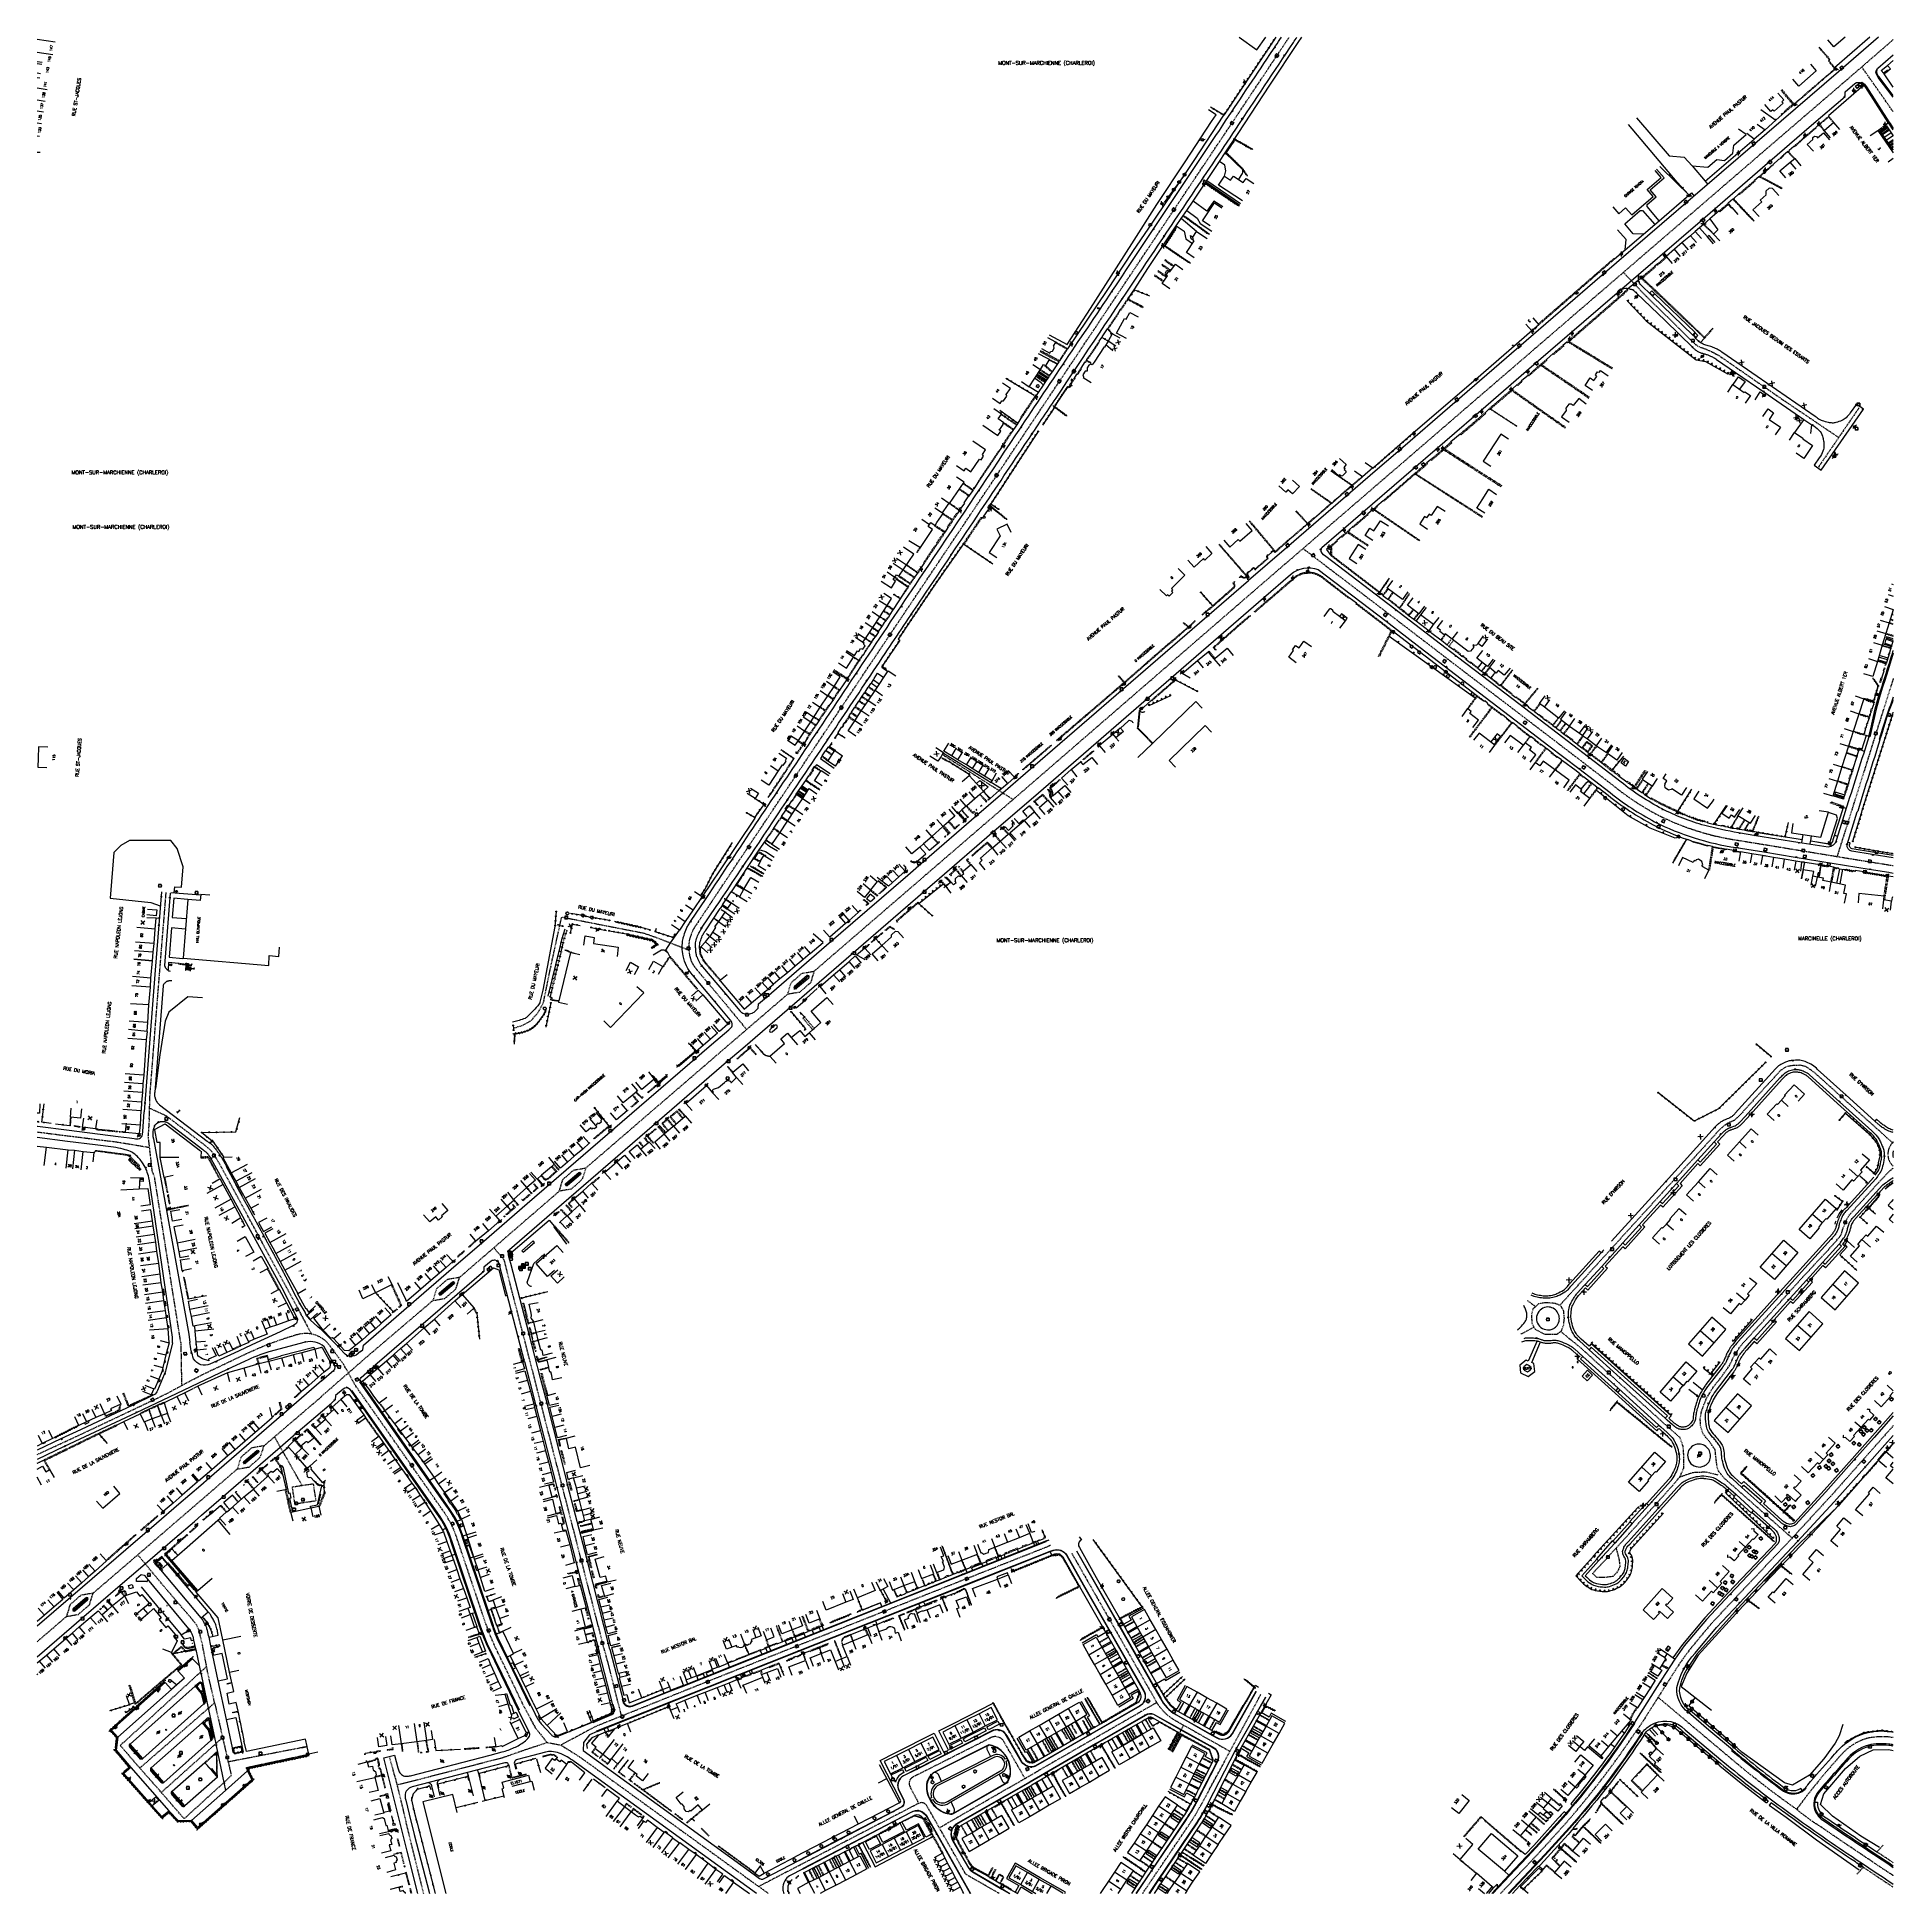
# Model space of a CAD drawing. Header units: millimetres. Extents: x 153000 to 154001, y 120000 to 121000.
import ezdxf
from ezdxf.enums import TextEntityAlignment as Align

# ---------------------------------------------------------------- set-up
doc = ezdxf.new("R2010")
doc.units = ezdxf.units.MM
doc.linetypes.add('DASHED', pattern=[0.75, 0.5, -0.25])
doc.layers.get('0').update_dxf_attribs({"linetype": 'CONTINUOUS'})
for name, color, linetype in [('W0001', 6, 'DASHED'), ('W0008', 7, 'CONTINUOUS'), ('W0017', 7, 'CONTINUOUS'), ('W0100', 7, 'CONTINUOUS'), ('W0105', 7, 'CONTINUOUS'), ('W0112', 1, 'DASHED'), ('W0211', 2, 'CONTINUOUS'), ('W0220', 5, 'DASHED'), ('W0300', 7, 'CONTINUOUS'), ('W0302', 3, 'CONTINUOUS'), ('W0310', 3, 'CONTINUOUS'), ('W0322', 7, 'CONTINUOUS'), ('W0330', 7, 'CONTINUOUS'), ('W0334', 7, 'CONTINUOUS'), ('W0400', 7, 'CONTINUOUS'), ('W0420', 7, 'CONTINUOUS'), ('W0469', 7, 'CONTINUOUS'), ('W0471', 7, 'CONTINUOUS'), ('W0851', 7, 'CONTINUOUS'), ('W0980', 7, 'CONTINUOUS'), ('W0984', 7, 'CONTINUOUS'), ('W0989', 7, 'CONTINUOUS'), ('W0991', 7, 'CONTINUOUS'), ('W1102', 7, 'CONTINUOUS'), ('W1474', 7, 'CONTINUOUS')]:
    doc.layers.add(name, color=color, linetype=linetype)
doc.styles.get("Standard").update_dxf_attribs({"font": 'romans.shx', "width": 0.85})

# ---------------------------------------------------------------- blocks, each defined once
blk = doc.blocks.new('t322o')
at = {"color": 0, "linetype": 'Continuous'}
for radius in [0.25, 0.15]:
    blk.add_circle((0, 0), radius, dxfattribs=at)
blk = doc.blocks.new('T420')
for p, q in [((0.7, 0.7), (-0.8, 0.7)), ((-0.8, 0.7), (-0.8, -0.8)), ((0.7, 0.7), (0.7, -0.8)), ((0.7, -0.8), (-0.8, -0.8))]:
    blk.add_line(p, q)
blk.add_ellipse((0, 0), major_axis=(-0.53, 0.53), ratio=1, start_param=3.926991, end_param=10.210176)
blk = doc.blocks.new('T471')
for p, q in [((-0.333334, 0.333334), (-0.333334, -0.333334)), ((-0.333334, 0.333334), (0.333334, 0.333334)), ((-0.333334, 0), (0, 0)), ((0.500001, 0.500001), (1.000002, 1.000002)), ((-0.500001, -0.500001), (-1.000002, -1.000002)), ((-0.333334, -0.333334), (0.333334, -0.333334))]:
    blk.add_line(p, q)
blk.add_ellipse((0, 0), major_axis=(0.471405, 0.471405), ratio=1, start_param=5.4977871438, end_param=11.780972451)
blk = doc.blocks.new('T400')
for p, q in [((-0.15, 0.3), (0.15, 0.3)), ((-0.15, -0.25), (-0.15, 0.3)), ((-0.15, 0.15), (0.15, 0.15)), ((-0.15, 0), (0.15, 0)), ((0.15, 0.3), (0.15, -0.25)), ((-0.15, -0.15), (0.15, -0.15)), ((-0.15, -0.25), (-0.15, -0.3)), ((-0.15, -0.3), (0.15, -0.3)), ((0.15, -0.3), (0.15, -0.25))]:
    blk.add_line(p, q)
blk = doc.blocks.new('t330o')
at = {"color": 0, "linetype": 'Continuous'}
for p, q in [((0.25, -0.25), (-0.25, 0.25)), ((-0.25, -0.25), (0.25, 0.25)), ((-0.25, 0.25), (-0.25, -0.25)), ((0.25, 0.25), (-0.25, 0.25)), ((0.25, -0.25), (0.25, 0.25)), ((-0.25, -0.25), (0.25, -0.25)), ((-0.25, -0.25), (-0.25, -0.25))]:
    blk.add_line(p, q, dxfattribs=at)
blk = doc.blocks.new('t991o')
at = {"color": 0, "linetype": 'Continuous'}
for p, q in [((-1, 1), (1, -1)), ((-1, -1), (1, 1))]:
    blk.add_line(p, q, dxfattribs=at)
blk = doc.blocks.new('t211o')
at = {"color": 0, "linetype": 'Continuous'}
for p, q in [((-0.3, 0.5), (-0.3, 0)), ((0, 1), (0, 0)), ((0.3, 0.5), (0.3, 0))]:
    blk.add_line(p, q, dxfattribs=at)
blk = doc.blocks.new('t310o')
at = {"color": 0, "linetype": 'Continuous'}
for centre, start, end in [((-0.5, 0.4), 216.8699, 323.1304), ((0.5, -0.4), 36.8699, 143.1303)]:
    blk.add_arc(centre, 0.625, start, end, dxfattribs=at)
blk = doc.blocks.new('T300')
for p, q in [((-0.8, 0.5), (-0.9, 0.3)), ((-0.9, 0.3), (-0.9, 0.2)), ((-0.9, 0.2), (-0.7, 0.1)), ((-0.7, 0.6), (-0.8, 0.5)), ((-0.8, -0.1), (-0.7, 0.1)), ((-0.6, 0.7), (-0.7, 0.6)), ((-0.7, 0.1), (-0.7, 0.1)), ((-0.5, 0.7), (-0.6, 0.7)), ((-0.3, 0.6), (-0.5, 0.7)), ((-0.3, 0.6), (-0.2, 0.7)), ((-0.2, 0.6), (-0.3, 0.6)), ((-0.2, 0.7), (-0.1, 0.8)), ((-0.1, 0.8), (0.1, 0.8)), ((0.1, 0.8), (0.2, 0.7)), ((0.2, 0.7), (0.3, 0.6)), ((0.3, 0.6), (0.4, 0.5)), ((0.5, 0.5), (0.3, 0.5)), ((0.4, 0.5), (0.4, 0.5)), ((0.6, 0.4), (0.5, 0.5)), ((0.6, 0.4), (0.7, 0.3)), ((0.7, 0.3), (0.7, 0.2)), ((0.7, 0.2), (0.7, 0.1)), ((0.7, 0.1), (0.7, -0.2)), ((-0.8, -0.2), (-0.8, -0.1)), ((-0.7, -0.3), (-0.8, -0.2)), ((-0.8, -0.2), (-0.8, -0.2)), ((-0.7, -0.4), (-0.7, -0.3)), ((-0.5, -0.5), (-0.7, -0.4)), ((-0.4, -0.5), (-0.5, -0.5)), ((-0.4, -0.5), (-0.3, -0.5)), ((-0.3, -0.5), (-0.3, -0.4)), ((-0.3, -0.6), (-0.3, -0.5)), ((-0.3, -0.5), (-0.3, -0.5)), ((-0.2, -0.7), (-0.3, -0.6)), ((-0.1, -0.8), (-0.2, -0.7)), ((0.1, -0.8), (-0.1, -0.8)), ((0.2, -0.7), (0.1, -0.8)), ((0.3, -0.5), (0.2, -0.5)), ((0.3, -0.6), (0.2, -0.7)), ((0.2, -0.7), (0.2, -0.7)), ((0.5, -0.4), (0.3, -0.5)), ((0.3, -0.5), (0.3, -0.6)), ((0.3, -0.5), (0.3, -0.5)), ((0.6, -0.3), (0.5, -0.4)), ((0.7, -0.2), (0.6, -0.3)), ((0.6, -0.3), (0.6, -0.3))]:
    blk.add_line(p, q)
blk = doc.blocks.new('t220o')
at = {"color": 0, "linetype": 'Continuous'}
for p, q in [((-0.25, 0.25), (0.25, 0.25)), ((-0.25, -0.25), (0.25, -0.25))]:
    blk.add_line(p, q, dxfattribs=at)
blk = doc.blocks.new('t112o')
at = {"color": 0, "linetype": 'Continuous'}
for p, q in [((-0.5, 0.5), (0.5, 0.5)), ((-0.5, -0.5), (-0.5, 0.5)), ((0.5, 0.5), (0.5, -0.5)), ((0.5, -0.5), (-0.5, -0.5))]:
    blk.add_line(p, q, dxfattribs=at)
blk = doc.blocks.new('T851')
for p, q in [((-0.2, -0.1), (0, 0.3)), ((0, 0.3), (0.2, -0.1)), ((-0.2, -0.1), (0.2, -0.1))]:
    blk.add_line(p, q)
for major_axis in [(-0.106, 0.106), (-0.0354, 0.0354), (-0.0236, 0.0236)]:
    blk.add_ellipse((0, 0), major_axis=major_axis, ratio=1, start_param=3.926991, end_param=10.210176)
blk = doc.blocks.new('t105o')
for p, q in [((-0.5, 0), (0.5, 0)), ((0.5, 0), (0.2, 0.1)), ((0.5, 0), (0.2, -0.1))]:
    blk.add_line(p, q)
blk = doc.blocks.new('T1474')
at = {"color": 0, "linetype": 'Continuous', "flags": 128}
for points in [[(-0.8, -0.5), (-0.8, 0.5)], [(-0.8, 0), (0.7, 0)], [(0.7, 0), (0.7, -0.5), (0.7, 0.5)]]:
    blk.add_lwpolyline(points, dxfattribs=at)
blk = doc.blocks.new('T469')
at = {"color": 0, "linetype": 'Continuous', "flags": 128}
for points in [[(-0.4, 0.4), (0.4, -0.4)], [(-0.4, -0.4), (0.4, 0.4)]]:
    blk.add_lwpolyline(points, dxfattribs=at)
at = {"color": 0, "linetype": 'Continuous'}
blk.add_circle((0, 0), 0.5, dxfattribs=at)

msp = doc.modelspace()

# ---------------------------------------------------------------- linework, layer by layer
at = {"layer": 'W0001'}
for p, q in [((154000, 120959.7), (153983, 120984)), ((153077.4, 120296.7), (153063.3, 120385.6)), ((153153.2, 120267.8), (153177.9, 120289.3)), ((153305.7, 120130.9), (153314.7, 120095.6)), ((153603.2, 120102.8), (153539.3, 120066)), ((153610.3, 120076.9), (153617.7, 120090.6)), ((153523.9, 120057.1), (153539.3, 120066)), ((153523.9, 120057.1), (153486.1, 120035.3)), ((153518.2, 120000), (153500.3, 120010.3))]:
    msp.add_line(p, q, dxfattribs=at)
at = {"layer": 'W0001', "flags": 128}
for points in [[(153363.3, 120534.1), (153365.1, 120536.8, -0.00033), (153418.4, 120616.6, -0.000932), (153480.1, 120708.9, 0.001108), (153530.2, 120783.8, -0.000172), (153583.9, 120864.2, -0.000373), (153641.6, 120950.6, 0.000476), (153667, 120988.7, -0.000171), (153674.5, 121000, -0.000171)], [(153363.3, 120534.1), (153354.9, 120521.5), (153354.4, 120520.7, 0.017194), (153353.3, 120519, 0.035095), (153353.1, 120518.5, 0.014916), (153351.8, 120515, 0.031828), (153351.4, 120513.7, 0.030253), (153351.1, 120511.4, 0.029543), (153351, 120508.9, 0.009631), (153351.1, 120508.2, 0.009631), (153351.2, 120507.4, 0.017804), (153351.4, 120505.7, 0.042609), (153352.3, 120502.5, 0.053486), (153353.4, 120500.3, 0.00795), (153354.4, 120498.9, 0.008521), (153355.3, 120497.7, 0.010019), (153355.4, 120497.6, 0.004067), (153355.8, 120497.1), (153368, 120482.6), (153382.2, 120465.4)], [(154000, 120404.8, 0.144249), (153997.4, 120400.5, 0.181181), (153997.9, 120394.4, 0.097451), (154000, 120391.7, 0.097451)], [(153000, 120236.4), (153024.4, 120247.7), (153063.9, 120266.4, 0.018181), (153079.2, 120274.3, -0.013757), (153094.5, 120282.1), (153110.7, 120289.8, -0.041256), (153139.7, 120301, -0.297945), (153156.6, 120296.4), (153164.9, 120285.3)], [(153546, 120187.5, -0.003209), (153544.5, 120186.8), (153499.7, 120169.1), (153456.8, 120152.1), (153409.2, 120133.2), (153360.9, 120114), (153300.6, 120089.8)], [(154000, 120083.9, 0.013361), (153998, 120084.2, 0.077002), (153985.7, 120083.5, 0.146214), (153971.3, 120074, 0.023835), (153947.9, 120045.3)], [(154000, 120009.5, 0.000026), (153999.3, 120010, -0.003521), (153961, 120035.8, -0.035589), (153947.9, 120045.3, -0.024192), (153910.7, 120074.2)]]:
    msp.add_lwpolyline(points, format="xyb", dxfattribs=at)
at = {"layer": 'W0001'}
for points in [[(154000, 120998.7), (153974.6, 120976.7), (153928.1, 120936.7), (153847.3, 120867), (153802.4, 120828.3), (153767.8, 120798.5), (153737, 120771.9), (153724.9, 120761.5), (153708.9, 120747.7), (153677, 120720.2), (153656.6, 120702.6)], [(154000, 120654.5), (153989.8, 120622.3), (153978, 120584.8), (153977.6, 120583.6)], [(153977.6, 120583.6), (153969.7, 120558.6)], [(154000, 120252), (153992.3, 120243.3), (153981.4, 120231), (153966.3, 120214), (153946, 120192), (153914.5, 120158.7), (153901.9, 120145.3), (153890.2, 120131.2), (153885.2, 120124.3), (153877.9, 120112.9), (153864.6, 120091.9), (153862.1, 120088.2)], [(153873.3, 120105.6), (153910.7, 120074.2)]]:
    msp.add_lwpolyline(points, dxfattribs=at)
at = {"layer": 'W0001', "flags": 128}
for points in [[(153854.6, 120873.3), (153866.5, 120860.7), (153893.1, 120834.8), (153895.1, 120833.3), (153898, 120832.3), (153901.9, 120830.7), (153906.3, 120828.3), (153940.7, 120804.5), (153970.6, 120784.3)], [(153982, 120801), (153959.4, 120768)], [(153525.8, 120589.3), (153525.8, 120589.3), (153656.6, 120702.6)], [(153487.6, 120613.6), (153518.3, 120594.1), (153520.2, 120592.9), (153525.8, 120589.3), (153418.6, 120496.8), (153416.7, 120490.6), (153410.7, 120485.4), (153404.3, 120484.4), (153406.2, 120490.6), (153412.1, 120495.7), (153418.6, 120496.8)], [(153060.4, 120417.2), (153060.8, 120430.1), (153065.1, 120484.9), (153069.5, 120539.2)], [(153256.6, 120466.1), (153261.7, 120467.7), (153266.2, 120470.3), (153269.7, 120474.3), (153272.7, 120479.6), (153276.7, 120499.1), (153281.6, 120521.5), (153282.6, 120526), (153327, 120517.3), (153336.5, 120513.9), (153341.3, 120512), (153347.5, 120509.6), (153351.1, 120508.2)], [(153295.6, 120390.8), (153382.2, 120465.4), (153404.3, 120484.4)], [(153999.9, 120404.1), (153957.5, 120442.2), (153954.2, 120444.5), (153952.6, 120445.5), (153949.8, 120446.1), (153946, 120446), (153942.2, 120445.3), (153939.4, 120443.4), (153937.1, 120441), (153916.8, 120418.7), (153914.3, 120416.4), (153911.4, 120415.2), (153908.7, 120413.5), (153906.3, 120411.3), (153820.3, 120316.8)], [(153133.8, 120327.4), (153099.2, 120391.4), (153097.6, 120394.2), (153095.6, 120397.5), (153093.9, 120399.9), (153090.9, 120402.6), (153071.4, 120417.5), (153068.8, 120419.2), (153060.6, 120422.9)], [(153000, 120410.2), (153042.3, 120404.9), (153048, 120404), (153060.4, 120401.9)], [(153060.4, 120417.2), (153059.7, 120407.7), (153060.4, 120401.9), (153061.8, 120389.4), (153063.3, 120385.6)], [(153945.5, 120191.4), (153908.5, 120224), (153905.6, 120227.9), (153905, 120230.4), (153904.3, 120235.7), (153904.1, 120238.7), (153902.9, 120240.6), (153900.9, 120243.4), (153897.5, 120247.5), (153896.1, 120252.1), (153896, 120255.8), (153896.8, 120260.2), (153898, 120263.3), (153899.3, 120266.6), (153902, 120271.1), (153903.6, 120273.6), (153906.9, 120277.5), (153909.6, 120281.4), (153911.5, 120284), (153912.6, 120286.2), (153914.1, 120289.3), (153915.8, 120292), (153917.6, 120294.8), (153922, 120299.7), (153931, 120309.5), (153951.2, 120332), (153964.4, 120346.1), (153969.1, 120351.3), (153971.4, 120354.1), (153972.2, 120355.8), (153972.6, 120357.4), (153974.5, 120362.1), (153975.6, 120364.4), (153976.8, 120366), (153988.4, 120378.9), (153996.5, 120387.7), (154000, 120390.9)], [(153305.7, 120130.9), (153256.2, 120323), (153251.6, 120341.3), (153246, 120347.8), (153281.3, 120378.3)], [(153227.5, 120331.8), (153221, 120330.7), (153215.1, 120325.7), (153213.2, 120319.4), (153219.6, 120320.5), (153225.6, 120325.6), (153227.5, 120331.8), (153246, 120347.8)], [(153133.8, 120327.4), (153147.7, 120301.5)], [(153177.9, 120289.3), (153213.2, 120319.4)], [(153802.9, 120319.4), (153807.3, 120316.1)], [(153799.3, 120301.3), (153806.4, 120305.1)], [(153820.8, 120302.7), (153832.3, 120293.3), (153851, 120276.2), (153876.3, 120253.3), (153884.9, 120245.7), (153886.6, 120241), (153887, 120235), (153887, 120229.1), (153884.9, 120224.3)], [(153077.4, 120296.7), (153077.8, 120273.5)], [(153122.2, 120241.1), (153127.9, 120246), (153153.3, 120267.7)], [(153030.1, 120161.7), (153054.2, 120182.4), (153107.8, 120228.6), (153114.2, 120229.7), (153120.2, 120234.9), (153122.2, 120241.1), (153115.6, 120240), (153109.7, 120234.9), (153107.8, 120228.6)], [(153142.7, 120219.8), (153148.7, 120220.7), (153150.1, 120211.4), (153138.9, 120209.7), (153137.5, 120219), (153142.7, 120219.8), (153132.4, 120238), (153131, 120240.4), (153127.9, 120246)], [(153850.6, 120186), (153852.2, 120180.3), (153852.7, 120176), (153851.4, 120173.4), (153849, 120170.7), (153844.2, 120170.1), (153840.4, 120170.2), (153838, 120172.3), (153854.4, 120190.1), (153881, 120219.6), (153884.9, 120224.3), (153891.9, 120226.8), (153898.8, 120227.1), (153905.4, 120225.5)], [(153091.3, 120122.2), (153089, 120134.3), (153087.3, 120141.4), (153086, 120144.5), (153083.4, 120147.8), (153068.1, 120165.6), (153058.2, 120177.6), (153054.2, 120182.4)], [(153000, 120135.6), (153015.8, 120149.2), (153022.2, 120150.3), (153028.2, 120155.5), (153030.1, 120161.7), (153023.6, 120160.6), (153017.7, 120155.5), (153015.8, 120149.2)], [(153095.6, 120102.7), (153092.1, 120118), (153091.3, 120122.2), (153088, 120119.2), (153044.8, 120079.7), (153050, 120073.6), (153055.3, 120067.5), (153092.2, 120099.7), (153095.6, 120102.7), (153099.9, 120083.9)], [(153262.7, 120099.8), (153268.3, 120089.3), (153274.7, 120081.3), (153274.7, 120081.3)], [(153300.6, 120089.8), (153282.2, 120079.9), (153282.2, 120079.9)], [(153145.5, 120079.1), (153142.7, 120078.5), (153102.9, 120070.8), (153104.6, 120063.4), (153100.6, 120059.7), (153079.2, 120040.2), (153072.5, 120047.9), (153066.9, 120054.4), (153096.2, 120080.6), (153099.9, 120083.9), (153102.9, 120070.8)], [(153193.9, 120058.5), (153201.6, 120060.4), (153250.9, 120073.2), (153264.7, 120078), (153274.7, 120081.3), (153282.2, 120079.9), (153292.9, 120073.1), (153387.6, 120004.5), (153393.9, 120000)], [(153189.6, 120073.8), (153193.9, 120058.5), (153201.3, 120027.3), (153208.1, 120000)], [(153066.9, 120054.4), (153055.3, 120067.5)], [(153411.5, 120015.5), (153398.5, 120008.8), (153388.8, 120003.7), (153388.8, 120003.7)]]:
    msp.add_lwpolyline(points, dxfattribs=at)
at = {"layer": 'W0001'}
for points in [[(153682, 120724.5), (153729.1, 120688.6), (153747.6, 120674.4), (153792.5, 120640.1), (153816.9, 120621.5), (153833, 120609.2), (153849.9, 120596.2, 0.048863), (153873.3, 120580.9, 0.080274), (153915.9, 120567.4), (153930.8, 120565), (153947.8, 120562.2), (153987.5, 120555.7), (153998.2, 120554), (154000, 120553.7)], [(153262.7, 120099.8), (153253.2, 120119.5), (153246.1, 120134.1, -0.028704), (153241.8, 120145), (153226.5, 120190.3, 0.082632), (153218.3, 120206.7), (153202.6, 120229.2), (153171.6, 120273.4), (153164.9, 120285.3)], [(153557.4, 120183.2), (153603.2, 120102.8, 0.113638), (153612, 120093.8), (153642.7, 120076.5)], [(153595.6, 120000), (153621.1, 120037.8, 0.022933), (153627.4, 120048.3), (153659.3, 120107.3)], [(153532.2, 120061.9), (153520.8, 120081.8, 0.398226), (153513.9, 120083.9), (153471.9, 120062.7, 0.418221), (153470.2, 120057.5), (153474.9, 120048.5)], [(153862, 120088.3, -0.034164), (153823.1, 120037.3), (153809.8, 120022.6), (153804.9, 120017.4), (153795.4, 120007.4), (153788.4, 120000, 0.024524)], [(153500.3, 120010.3), (153479.3, 120047.2, 0.40325), (153474.9, 120048.5), (153411.5, 120015.5)]]:
    msp.add_lwpolyline(points, format="xyb", dxfattribs=at)
at = {"layer": 'W0001', "flags": 128}
for points in [[(153283.2, 120384.6), (153289.1, 120389.7), (153295.6, 120390.8), (153293.6, 120384.6), (153287.7, 120379.4), (153281.3, 120378.3)], [(153818.8, 120301.3), (153821.2, 120303), (153822.4, 120306.3), (153822.8, 120309.9), (153822.4, 120313.7), (153820.9, 120316.5), (153817.9, 120317.8), (153813, 120318.2), (153808.9, 120317.6), (153805.8, 120314.8), (153805, 120311.3), (153805.3, 120307.2), (153807, 120303.9), (153812.1, 120301.3)]]:
    msp.add_lwpolyline(points, close=True, dxfattribs=at)
at = {"layer": 'W0008'}
for p, q in [((153614.8, 120086.6), (153609.7, 120077.2)), ((153616, 120086), (153610.9, 120076.5))]:
    msp.add_line(p, q, dxfattribs=at)
at = {"layer": 'W0008', "flags": 128}
for points in [[(153360.4, 120536), (153362.2, 120538.7, -0.00033), (153415.5, 120618.5, -0.000932), (153477.2, 120710.9, 0.001108), (153527.3, 120785.7, -0.000172), (153581.1, 120866.1, -0.000373), (153638.7, 120952.5, 0.000476), (153664.1, 120990.6, -0.000142), (153670.3, 121000, -0.000142)], [(153853, 120863.8, -0.069742), (153854.9, 120864.6, -0.102057), (153856.4, 120864.7, -0.044667), (153858.3, 120864.3, -0.050911), (153860, 120863.6, -0.054397), (153860.8, 120863, -0.038857), (153861.7, 120862.1), (153877, 120847.3), (153892.1, 120832.7, 0.03147), (153893.3, 120831.6, 0.03147), (153894.7, 120830.7, 0.033664), (153896.3, 120830, 0.033664), (153898, 120829.4, -0.020742), (153899.6, 120829, -0.020742), (153901.1, 120828.4, -0.026173), (153903, 120827.5, -0.026173), (153904.8, 120826.4), (153915, 120819.4), (153930.2, 120808.9), (153951.7, 120794.1), (153956.1, 120791.1, -0.092875), (153959.9, 120788.3, -0.113724), (153961.8, 120785, -0.031678), (153962.4, 120782.6, -0.034219), (153962.6, 120780.3, -0.097952), (153962.1, 120777, -0.080192), (153960.1, 120773.4), (153957.3, 120769.4), (153961.2, 120766.7), (153983.9, 120799.6), (153980.1, 120802.3), (153976.8, 120797.7, -0.065555), (153974.6, 120795, -0.088104), (153972.3, 120793.5, -0.034132), (153969, 120792.4, -0.068674), (153967.2, 120792.1, -0.049906), (153965.1, 120792.4, -0.029938), (153961.8, 120793.3, -0.054824), (153960.1, 120794.1, -0.038401), (153957.9, 120795.7), (153926.6, 120817.2), (153907.7, 120830.3, 0.021077), (153906, 120831.4, 0.021077), (153904.2, 120832.3, 0.028396), (153901.6, 120833.4, 0.028396), (153899, 120834.1, -0.022601), (153898, 120834.5, -0.022601), (153897.1, 120834.9, -0.060048), (153894.8, 120836.4, -0.060048), (153893, 120838.5), (153891.9, 120839.5), (153893.2, 120840.8), (153871.5, 120861.7), (153870.2, 120860.5), (153863.6, 120866.9, -0.050183), (153863.1, 120868, -0.050183), (153862.8, 120869.2, -0.068661), (153862.7, 120870.9, -0.068661), (153863.1, 120872.5)], [(153354.6, 120509.4, 0.008298), (153354.6, 120508.6, 0.017727), (153354.6, 120508.2, 0.011806), (153354.9, 120506.3, 0.021554), (153355.1, 120505.3, 0.044411), (153355.5, 120504.3, 0.015889), (153356.8, 120501.5, 0.026138), (153357.2, 120500.8, 0.019201), (153357.9, 120500), (153358.5, 120499.2), (153370.8, 120484.6), (153378.6, 120475.4, 0.011614), (153378.8, 120475.2, 0.023578), (153378.9, 120475.1, 0.046679), (153379.7, 120474.5, 0.042032), (153380.7, 120474, 0.083252), (153381.7, 120473.8, 0.038942), (153383.9, 120473.9, 0.04989), (153385.2, 120474.2, 0.106402), (153385.8, 120474.5), (153386.2, 120474.8), (153388.5, 120476.9), (153388.7, 120479.2), (153393, 120482.9), (153425.2, 120510.8), (153469, 120548.6), (153477.9, 120556.3), (153506.1, 120580.7), (153520.2, 120592.9), (153528.5, 120600), (153589.2, 120652.6), (153652.6, 120707.3)], [(153308.6, 120131.6), (153296.3, 120179.7), (153285.8, 120220.2), (153285.1, 120223), (153274.7, 120264.1), (153271.2, 120277.6), (153265, 120301.2), (153255.2, 120339.4), (153254.2, 120343), (153254, 120344, -0.042377), (153253.9, 120345.2, -0.072726), (153253.9, 120345.8, -0.045272), (153254.2, 120346.6, -0.106855), (153254.4, 120346.9), (153274.5, 120364.3), (153332.6, 120414.4), (153371.4, 120447.9), (153380.2, 120455.4), (153442.5, 120509.3), (153477.1, 120539.2), (153486.1, 120546.9), (153514.3, 120571.3), (153536.7, 120590.6), (153597.4, 120643.2), (153660.7, 120697.9)], [(153596.8, 120636.7, -0.093932), (153596.3, 120636.4, -0.093932), (153595.7, 120636.2, -0.158028), (153594.2, 120636.7, -0.481042), (153594.2, 120637.3), (153600.2, 120642.7)], [(153174.2, 120292), (153175.5, 120292.9), (153175.8, 120295.3), (153200.2, 120316.5), (153225.8, 120338.6), (153239.3, 120350.3), (153264, 120371.6), (153324.4, 120423.8), (153363.3, 120457.4), (153372.6, 120465.3), (153374.1, 120466.6, 0.078317), (153374.2, 120466.8, 0.057673), (153374.4, 120467.1, 0.061982), (153374.4, 120467.6, 0.030244), (153374.4, 120468.6, 0.082744), (153374.2, 120469.4, 0.074984), (153373.7, 120470.2), (153373.3, 120470.6), (153365.3, 120480.3), (153353.1, 120494.8, -0.131762), (153348, 120505.1, -0.046607), (153347.5, 120509.6, -0.021484), (153347.6, 120511.6, -0.030253), (153348, 120514.4, -0.031828), (153348.5, 120516.1, -0.014916), (153349.8, 120519.8, -0.035095), (153350.3, 120520.8, -0.017194), (153351.5, 120522.7), (153352, 120523.5), (153360.4, 120536)], [(153354.6, 120509.4, -0.033625), (153354.7, 120512, -0.056903), (153355, 120513.6, -0.008787), (153356.1, 120516.6, -0.035448), (153356.5, 120517.3, -0.005654), (153357, 120518.2, -0.0054), (153357.5, 120519.1, -0.024858), (153357.7, 120519.4, 0.016928), (153358, 120519.9), (153365.9, 120531.7)], [(153356.9, 120509.3, -0.035244), (153357, 120511.8, -0.056903), (153357.2, 120512.8, -0.008787), (153358.3, 120515.8, -0.035448), (153358.5, 120516.2, -0.005654), (153359, 120517, -0.0054), (153359.5, 120517.9, -0.024858), (153359.6, 120518, 0.016928), (153360, 120518.6), (153367.9, 120530.5)], [(153408.4, 120487.9), (153407.9, 120487.5), (153408.8, 120487.4), (153415.7, 120493.3, 0.450729), (153415.7, 120494.3, 0.370287), (153414.8, 120494.4), (153407.9, 120488.4, 0.207869), (153407.7, 120488, 0.198442), (153407.9, 120487.5, 0.189347), (153408.4, 120487.2, 0.193349), (153408.8, 120487.4), (153409.1, 120487.3)], [(154000, 120409.9, -0.016345), (153998.3, 120410.4, -0.06668), (153995.5, 120411.7, -0.00656), (153993.6, 120413, -0.013106), (153992.7, 120413.7, -0.013195), (153992.5, 120413.9, -0.004801), (153991.9, 120414.4), (153990, 120416.1), (153974.6, 120430), (153959.2, 120443.9, 0.0544), (153956.4, 120446.2, 0.0544), (153953.2, 120447.8, 0.04633), (153950.3, 120448.7, 0.04633), (153947.3, 120448.9), (153945.4, 120448.7, 0.035447), (153943.4, 120448.3, 0.035447), (153941.5, 120447.6, 0.052372), (153938.8, 120446.2, 0.052372), (153936.5, 120444.2), (153914.8, 120420.3, -0.040927), (153913.7, 120419.1, -0.040927), (153912.5, 120418.1, -0.036599), (153911.2, 120417.5, -0.036599), (153909.8, 120417, 0.033327), (153908, 120416.1, 0.033327), (153906.3, 120415, 0.024906), (153905.1, 120414, 0.024906), (153904, 120412.9), (153877.2, 120383.3), (153848.2, 120351.4)], [(153893.5, 120256.4, -0.061566), (153893.1, 120254.4, -0.074726), (153892.3, 120253, -0.066943), (153890.4, 120251, -0.095985), (153888.7, 120250.1, -0.097125), (153885.7, 120249.9, -0.118742), (153883.4, 120250.7, -0.005724), (153882.4, 120251.4, -0.011472), (153881.9, 120251.8, -0.012811), (153881.6, 120252, -0.005933), (153881.1, 120252.4), (153878.2, 120255), (153877.1, 120256), (153878.3, 120257.3), (153837.3, 120294.2), (153836.1, 120292.9), (153835.2, 120293.8), (153831, 120297.6), (153830.2, 120298.3, -0.055128), (153828, 120300.8, -0.065475), (153826.7, 120303.2, -0.02994), (153825.4, 120307.6, -0.049354), (153825, 120310.3, -0.04938), (153825.2, 120314.6, -0.070716), (153826.1, 120317.5, -0.024588), (153827.7, 120320.4, -0.027422), (153829.3, 120322.9, -0.012121), (153829.6, 120323.3, -0.011286), (153830, 120323.7), (153833.1, 120327.1), (153834, 120328.1), (153842.9, 120337.8), (153854.2, 120350.4), (153863, 120360.1), (153874.4, 120372.8), (153883.2, 120382.4), (153894.6, 120395.1), (153903.4, 120404.8), (153907.4, 120409.2), (153908, 120409.8, -0.045128), (153909.5, 120411.2, -0.048011), (153911.2, 120412.2, -0.036111), (153911.7, 120412.4, 0.014312), (153913.2, 120412.9), (153914.1, 120413.3, 0.049218), (153915.4, 120413.9, 0.044705), (153916.7, 120414.9, 0.015307), (153917, 120415.2, 0.009692), (153917.5, 120415.6), (153920.2, 120418.6), (153939.1, 120439.5), (153939.9, 120440.3, -0.036867), (153941.8, 120442.1, -0.075117), (153942.9, 120442.8, -0.032418), (153945.7, 120443.7, -0.066574), (153947.1, 120443.9, -0.036273), (153949.2, 120443.7, -0.047356), (153950.8, 120443.3, -0.020471), (153952, 120442.8, -0.016844), (153953.5, 120442, -0.037486), (153954.1, 120441.7, -0.02178), (153954.9, 120441), (153971, 120426.5), (153988.4, 120410.8), (153989.2, 120410.1, -0.0428), (153991.2, 120408, -0.049827), (153992.5, 120405.9, -0.013447), (153993.6, 120403.7, -0.013492), (153994.5, 120401.5, -0.064109), (153995, 120399.3, -0.041926), (153995, 120395.8)], [(153000, 120413.3), (153000.1, 120413.3), (153017.2, 120411.1), (153043.6, 120407.8), (153049.7, 120407), (153052.3, 120406.7, 0.1317), (153055.1, 120406.7, 0.2582), (153056.8, 120408.9), (153056.9, 120410.4), (153057.7, 120421)], [(153063.2, 120413.3, -0.012584), (153062.5, 120411.5, 0.1163), (153062.6, 120406.5), (153066.4, 120385.8)], [(153060.2, 120385.5, 0.0302), (153059, 120389.4, 0.0559), (153057.2, 120393, 0.0229), (153055.5, 120395.3, 0.0077), (153055, 120395.9, 0.1085), (153050.3, 120399.6, 0.0449), (153046.4, 120400.9, 0.0316), (153041.1, 120402), (153031.3, 120403.3), (153016.4, 120405.1), (153000, 120407.2)], [(154000, 120400, 0.009121), (153999.9, 120399.8, 0.142009), (154000, 120396.4, 0.142009)], [(153995, 120395.8, 0.004304), (153994.9, 120394.8, -0.02121), (153993.9, 120390.7, -0.057442), (153993.2, 120388.9, -0.035782), (153991.4, 120386.2), (153991.1, 120385.7), (153990.5, 120384.9), (153975, 120367.9), (153974.7, 120367.7, 0.066568), (153973.2, 120365.9, 0.055657), (153971.9, 120363.4, 0.004749), (153970.9, 120360.7, 0.024756), (153970.8, 120360.2, 0.013162), (153970.8, 120360.1, -0.009266), (153970.7, 120359.9), (153970.7, 120359.6, -0.024286), (153970.1, 120357.6, -0.050652), (153969.7, 120356.7, -0.005635), (153968.7, 120355, -0.02541), (153968.5, 120354.7, -0.011), (153968.4, 120354.6, -0.010738), (153968.3, 120354.5), (153934.7, 120317.4), (153916.5, 120297.3), (153916.2, 120296.9, 0.015795), (153913.7, 120294, 0.038542), (153912.8, 120292.6, 0.00117), (153911.6, 120290.3, 0.00872), (153911.4, 120290, 0.005198), (153911.3, 120289.8, 0.018426), (153911.3, 120289.7), (153911, 120289), (153910.8, 120288.5, -0.018522), (153909.9, 120286.3, -0.047673), (153909.5, 120285.6, -0.000745), (153908.4, 120284, -0.002573), (153908.1, 120283.6, -0.00258), (153907.9, 120283.3, -0.007107), (153907.8, 120283.2), (153900.1, 120273.3), (153899.9, 120273, 0.03281), (153897.1, 120268.6, 0.04499), (153895.6, 120265.1, 0.003932), (153894.6, 120261.8, 0.007858), (153894.1, 120260.2, 0.030002), (153893.8, 120258.8, 0.021776), (153893.5, 120256.4)], [(153072.9, 120296.6, 0.0632), (153072.9, 120299.6), (153072.2, 120304.5), (153072.2, 120304.6), (153060.5, 120383.9), (153060.2, 120385.5), (153060.2, 120385.5)], [(153292.7, 120388.2), (153292.3, 120387.9), (153285.3, 120381.9), (153284.8, 120381.4), (153285.7, 120381.3, -0.171208), (153285.3, 120381.2, -0.189347), (153284.8, 120381.4, -0.198442), (153284.6, 120382, -0.207869), (153284.9, 120382.4), (153291.8, 120388.3, -0.985495), (153292.7, 120387.3), (153285.8, 120381.4, -0.030397), (153285.7, 120381.3), (153285.8, 120381.3)], [(153918.3, 120218.7), (153919.5, 120220), (153929.3, 120211.3), (153928.1, 120210), (153918.3, 120218.7), (153913.3, 120223.3), (153913, 120223.5, -0.067592), (153910.5, 120226.2, -0.076079), (153909.1, 120229.1, -0.014807), (153907.8, 120233.6, -0.044706), (153907.6, 120235.1, -0.016099), (153907.6, 120235.3, 0.008698), (153907.6, 120235.6), (153907.5, 120236.1, 0.057379), (153907, 120239.7, 0.0933), (153906, 120241.7, 0.002416), (153904.4, 120243.8, 0.008574), (153904, 120244.4, 0.002873), (153903.7, 120244.7), (153903.4, 120245, -0.059336), (153900.4, 120248.7, -0.094388), (153899.3, 120251.5, -0.042302), (153898.8, 120256.8, -0.075732), (153899.2, 120259.7, -0.03349), (153901.3, 120265.3, -0.042307), (153903.5, 120269.5, -0.003121), (153903.7, 120269.7, -0.012713), (153903.7, 120269.7), (153912.9, 120281.7), (153913.2, 120282.2, 0.029098), (153914, 120283.4, 0.031759), (153914.6, 120284.6, 0.001658), (153915.3, 120286.3, 0.00739), (153915.5, 120286.7, 0.020635), (153915.5, 120286.9, -0.024949), (153915.6, 120287), (153915.7, 120287.4), (153915.8, 120287.6, -0.028404), (153916.6, 120289.2, -0.034781), (153917.4, 120290.4, -0.002458), (153919.4, 120292.9, -0.009055), (153919.9, 120293.6, -0.004782), (153920, 120293.7, -0.004451), (153920.1, 120293.8), (153925, 120299.2), (153933.8, 120308.9), (153944.5, 120320.7), (153953.3, 120330.4), (153962, 120340.1), (153970.8, 120349.8), (153971.5, 120350.5), (153971.7, 120350.9, 0.026801), (153973.2, 120352.9, 0.043902), (153974, 120354.2, 0.007361), (153975, 120356.6, 0.029789), (153975.2, 120357.3, 0.038124), (153975.3, 120357.5, -0.028246), (153975.3, 120357.7), (153975.4, 120358.2, -0.017989), (153976, 120360.4, -0.054861), (153976.3, 120361.1, -0.016792), (153977.8, 120363.6, -0.050194), (153978.5, 120364.3, -0.029575), (153978.6, 120364.4, 0.042565), (153978.7, 120364.5), (153994.1, 120381.5), (153994.3, 120381.7, -0.009342), (154000, 120385.7, -0.009342)], [(153262.6, 120286.6), (153259.1, 120299.7), (153249.1, 120338.5, 0.308822), (153246.7, 120341.1, 0.176827), (153244.6, 120340.6), (153240.7, 120337.3), (153240.7, 120335.1), (153183.2, 120285.4), (153182.1, 120284.5)], [(153844.1, 120346.7), (153842.6, 120345.1), (153826.6, 120327.4), (153825.8, 120326.5, -0.030865), (153824.2, 120324.8, -0.047889), (153823, 120323.9, -0.033839), (153819.3, 120321.9, -0.050488), (153816.6, 120321, -0.049549), (153813.1, 120320.6, -0.051709), (153809.6, 120320.9, -0.014738), (153806.5, 120321.6, -0.010189), (153804.9, 120322.2)], [(153224.6, 120329.3), (153224.2, 120329), (153217.2, 120322.9), (153216.8, 120322.5, -0.198442), (153216.6, 120323, -0.207869), (153216.8, 120323.5), (153223.7, 120329.4, -0.985495), (153224.6, 120328.3), (153217.7, 120322.4, -0.20266), (153217.2, 120322.3, -0.189347), (153216.8, 120322.5), (153217.6, 120322.4)], [(153797.5, 120303.6, -0.009644), (153798.1, 120304.1, 0.03098), (153799, 120304.9, 0.035743), (153801.5, 120307.8, 0.076959), (153802.3, 120309.4, 0.090183), (153802.6, 120311.3, 0.071597), (153802.2, 120313.7, 0.029721), (153801.4, 120315.7, 0.033422), (153800.9, 120316.7, 0.007009)], [(153818.3, 120305.4, 0.126639), (153819.9, 120308.2, 0.136216), (153819.9, 120311.2, 0.111636), (153818.5, 120313.8, 0.115658), (153816.1, 120315.5, 0.149082), (153812.9, 120315.8, 0.132392), (153809.7, 120314.2, 0.163537), (153807.8, 120310.8, 0.168906), (153808.3, 120307.1, 0.146461), (153811, 120304.4, 0.151957), (153814.6, 120303.6, 0.087618), (153816.6, 120304.1, 0.08452), (153818.3, 120305.4)], [(153801.2, 120299, -0.024344), (153801.8, 120299.2, -0.054418), (153803.3, 120299.3, -0.010223), (153806.1, 120299.2, -0.017897), (153807.7, 120299.1, -0.024492), (153808.5, 120299, -0.027448), (153809.2, 120298.8), (153810.2, 120298.4, 0.019516), (153811.8, 120297.9, 0.04806), (153812.5, 120297.8, 0.007154), (153814.1, 120297.8, 0.020007), (153814.7, 120297.8, 0.02189), (153814.8, 120297.8, 0.007198), (153815.2, 120297.8), (153815.7, 120297.9, -0.063507), (153818.1, 120298, -0.065995), (153820.3, 120297.5, -0.026728), (153824.7, 120295.7, -0.042356), (153827.2, 120294.2, -0.019753), (153827.5, 120293.9, -0.008111), (153828.2, 120293.3), (153832.7, 120289.2)], [(153873.7, 120252.3), (153872.5, 120251), (153831.5, 120288), (153832.7, 120289.2), (153849.8, 120273.9), (153873.7, 120252.3), (153874.7, 120251.4), (153878.1, 120248.3), (153878.9, 120247.6, -0.03553), (153881.4, 120244.8, -0.063722), (153882.5, 120242.9, -0.024828), (153884, 120239.1, -0.042269), (153884.5, 120236.7, -0.048609), (153884.7, 120233, -0.061609), (153884.1, 120230.1, -0.039372), (153882.7, 120226.6, -0.036486), (153880.7, 120223.1, -0.012602), (153880.3, 120222.5, -0.019776), (153880.1, 120222.2), (153868.1, 120208.9), (153866.8, 120210.1), (153858, 120200.4), (153859.3, 120199.3), (153849.9, 120188.7), (153848.5, 120189.9), (153840, 120180.3), (153841.2, 120179.2), (153849.9, 120188.7)], [(153118.9, 120238.2), (153111.9, 120232.2), (153111.4, 120231.8), (153112.2, 120231.6, -0.152273), (153111.9, 120231.5, -0.189347), (153111.4, 120231.8, -0.198442), (153111.2, 120232.3, -0.207869), (153111.4, 120232.7), (153118.3, 120238.6, -0.985495), (153119.2, 120237.6), (153112.3, 120231.7, -0.048879), (153112.2, 120231.6), (153112.3, 120231.6)], [(153900.1, 120231.8, 0.112491), (153901.4, 120234.3, 0.12225), (153901.4, 120237, 0.117728), (153900.1, 120239.7, 0.118801), (153897.6, 120241.6, 0.142322), (153894.4, 120242, 0.131674), (153891.3, 120240.5, 0.151054), (153889.4, 120237.8, 0.14223), (153889.4, 120234.2, 0.171329), (153891.8, 120230.8, 0.170471), (153895.9, 120229.7, 0.100688), (153898.1, 120230.3, 0.096909), (153900.1, 120231.8)], [(153147.4, 120207.7), (153147.3, 120208.6), (153151, 120209.4), (153153.4, 120219.5), (153151.3, 120219.9), (153147.5, 120224.1), (153146.5, 120223.9), (153145.9, 120224.2, -0.139598), (153145.7, 120224.4, -0.117382), (153145.6, 120224.7), (153145.3, 120226.9), (153146.5, 120227.9), (153146.1, 120228.5), (153144.8, 120227.6), (153144.5, 120227.9), (153144, 120228.5), (153145.1, 120229.5)], [(153841.2, 120179.2), (153834, 120171.1), (153834.9, 120170.3, 0.055545), (153837.9, 120167.8, 0.091877), (153840.1, 120166.9, 0.043938), (153844.4, 120166.4, 0.081113), (153846.7, 120166.7, 0.037972), (153850, 120167.9, 0.076155), (153851.4, 120168.9, 0.004034), (153852.2, 120169.7, 0.009849), (153852.6, 120170, 0.010334), (153852.7, 120170.2, 0.006353), (153852.9, 120170.4), (153853.4, 120171), (153853.7, 120171.4, 0.065262), (153855, 120173.4, 0.067346), (153855.6, 120175.6, 0.026126), (153855.9, 120178.6, 0.066394), (153855.8, 120179.8, 0.044722), (153855.7, 120180.2, 0.031166), (153855.4, 120180.8), (153854.9, 120181.6, -0.083606), (153854.2, 120183.4, -0.122838), (153854.3, 120184.8, -0.02785), (153854.9, 120186.5, -0.048543), (153855.5, 120187.5, -0.016147), (153855.7, 120187.7, -0.021926), (153855.8, 120187.9), (153857.2, 120189.4), (153873.4, 120207.3), (153883.6, 120218.7), (153884.1, 120219.2, -0.050782), (153886.2, 120221.3, -0.060124), (153888.4, 120222.6, -0.02108), (153891.7, 120223.9, -0.032371), (153893.9, 120224.5, -0.052342), (153897.7, 120224.9, -0.00568), (153898, 120224.9, -0.00568)], [(153898, 120224.9, -0.047215), (153902.3, 120224.2, -0.079136), (153904.8, 120223.1, -0.007832), (153908.6, 120220.6, -0.026923), (153909.7, 120219.8, -0.003119), (153909.8, 120219.7, -0.004235), (153909.9, 120219.6), (153915.1, 120215), (153924.7, 120206.2), (153935.2, 120196.8), (153935.4, 120196.7, -0.066768), (153937.3, 120194.7, -0.090253), (153938.2, 120192.9, -0.089653), (153938.5, 120190.5, -0.089112), (153937.9, 120188.5)], [(153947.3, 120198.5, -0.090457), (153945, 120197.6, -0.135801), (153943.2, 120197.8, -0.030834), (153940.7, 120198.9, -0.058128), (153939.5, 120199.7, -0.009726), (153939.5, 120199.7, 0.003406), (153939.3, 120199.9), (153928.1, 120210)], [(153105.2, 120078.4), (153110.2, 120079.5), (153111, 120076), (153107.2, 120075.3, 0.23357), (153107.1, 120075.3, -0.088545), (153106.9, 120075.3, -0.047602), (153106.4, 120075.4, -0.044788), (153106, 120075.6, -0.161391), (153105.8, 120075.8, -0.054159), (153105.6, 120076.4), (153105.5, 120076.7), (153105.2, 120078.4), (153102, 120093.7), (153097.5, 120114.5), (153094.6, 120128.2), (153093.6, 120133.3), (153092.6, 120138.1), (153092.4, 120139, 0.007134), (153091.5, 120142.6, 0.052868), (153091.4, 120143.1, 0.008674), (153089.8, 120146.1, 0.017806), (153089, 120147.5, 0.017268), (153088.8, 120147.7, 0.006689), (153088.3, 120148.4), (153065.8, 120175.3)], [(153205, 120000), (153199.3, 120022.7), (153186.7, 120073.1), (153192.6, 120074.5), (153194.3, 120067.7, 0.0671), (153195.1, 120065.4, 0.1374), (153196.9, 120063.6, 0.1191), (153199, 120063.1, 0.0697), (153201.2, 120063.4), (153244, 120074.5), (153250.5, 120076.2, 0.0414), (153257, 120078.5, 0.0584), (153262.4, 120081.7, 0.0836), (153264.9, 120084.2, 0.1127), (153265.4, 120085.4, 0.1415), (153264.9, 120087.2), (153259.4, 120098.5), (153259.4, 120098.5)], [(153266.1, 120101.1), (153268.3, 120096.5, 0.0347), (153270.1, 120093.3, 0.0395), (153271.6, 120091.4), (153277.1, 120085.4, 0.0914), (153278.3, 120084.5, 0.1276), (153279.3, 120084.2, 0.0827), (153280.2, 120084.5), (153299.5, 120092.4), (153299.5, 120092.4)], [(153301.7, 120087.2), (153297.5, 120085.5), (153294.4, 120081.2), (153294.1, 120076.9), (153357.5, 120031), (153386.2, 120010.2), (153389.2, 120008.1, 0.1029), (153390.1, 120007.7, 0.1654), (153391.7, 120008), (153410.4, 120017.7), (153410.4, 120017.7)], [(153913.3, 120077.3), (153912.9, 120076.9, 0.014102), (153940.9, 120055, 0.204683), (153949, 120054, 0.050231), (153951.4, 120055.3, 0.053699), (153953.1, 120056.7), (153952.8, 120057.1), (153952.8, 120057.2, 0.030894), (153953.9, 120058.4, -0.013563), (153966.7, 120073, -0.024867), (153970, 120076.8, -0.113564), (153981.4, 120085, -0.095383), (153993.4, 120087.5, -0.029275), (154000, 120086.9, -0.029275)], [(154000, 120080, 0.018123), (153997.6, 120080.4, 0.075519), (153986.6, 120079.9, 0.145077), (153974.2, 120071.6, 0.002693), (153959.3, 120054.5, 0.252431), (153957.7, 120044.9, 0.17828), (153962.9, 120038.9, 0.003407), (154000, 120014, 0.003407)], [(153254.5, 120068.1, 0.0906), (153254, 120069.5, 0.1947), (153252.8, 120070.4, 0.1139), (153251.3, 120070.2), (153202.1, 120057.4, 0.0802), (153200.4, 120056.6, 0.158), (153198.5, 120054.3, 0.1485), (153198.6, 120050.3), (153200.5, 120042.7), (153203.2, 120031.8), (153211.3, 120000, 0.075)], [(153387.5, 120000), (153291.8, 120069.3), (153289.3, 120071, 0.0192), (153285.5, 120073.6, 0.0566), (153281.3, 120075.6, 0.0703), (153277.1, 120076.4, 0.0742), (153273.9, 120076.1), (153267, 120074.2), (153258.7, 120072.1, 0.128), (153257.7, 120071.6, 0.2524), (153257.1, 120069.7), (153257.8, 120067), (153257.8, 120067)], [(153908.1, 120071.1, 0.017814), (153942.3, 120044.6, 0.010331), (153977.8, 120019.8, 0.001698), (154000, 120005, 0.001698)], [(153214.1, 120052.1), (153212.6, 120057.9, 0.1478), (153212, 120058.9, 0.0994), (153210.6, 120059.6), (153210.6, 120059.6)], [(153216.7, 120061.2, 0.0793), (153215.7, 120060.1, 0.1939), (153215.5, 120058.9), (153216.9, 120052.8), (153216.9, 120052.8)], [(153412.6, 120013.3), (153405.3, 120009.5, 0.1436), (153402.8, 120006.8, 0.1436), (153401.7, 120002.3, 0.072366), (153402.2, 120000, 0.1286)]]:
    msp.add_lwpolyline(points, format="xyb", dxfattribs=at)
at = {"layer": 'W0008'}
for points in [[(153365.9, 120531.7), (153367.2, 120533.6, 0.000108), (153406.1, 120591.9, 0.000419), (153431.8, 120630.4, -0.000269), (153456.9, 120668, 0.000637), (153477, 120698, 0.001586), (153508.3, 120744.8, 0.001159), (153533.4, 120782.4, 0.000114), (153548.9, 120805.5, -0.000413), (153595.8, 120875.7, 0.000653), (153620.8, 120913.1, 0.000704), (153645.8, 120950.5, -0.000181), (153676.8, 120997.1, -0.000009), (153678.7, 121000, -0.000009)], [(154000, 120967.7), (153991.9, 120978.3, -0.135908), (153990.6, 120981.3), (153991.1, 120981.3, -0.196226), (153991.7, 120983.3), (154000, 120990.4)], [(153974.6, 120584.6), (153972.1, 120576.4), (153969.2, 120567.2, -0.345932), (153964.9, 120563.6), (153962.6, 120564), (153948.6, 120566.2), (153925.9, 120569.8), (153916.6, 120571.4, -0.027356), (153898.4, 120575.3, -0.053206), (153875.4, 120584.3, -0.048864), (153853.3, 120598.7), (153835.7, 120612.1), (153818.9, 120625), (153795.2, 120643.1), (153761.5, 120668.8), (153731.4, 120691.8), (153694.2, 120720.3), (153694.2, 120720.3), (153693, 120721.2, -0.410394), (153692.2, 120725), (153780.4, 120801.2), (153806.4, 120823.6), (153851.2, 120862.3), (153895.9, 120900.7), (153929.5, 120929.7), (153955.9, 120952.5), (153974, 120968), (153974.1, 120970.6), (153979.3, 120975.1, -0.266371), (153982.7, 120975.3), (153983, 120975.7, -0.103091), (153985.6, 120973.2), (153997.6, 120954.4)], [(153660.7, 120697.9), (153675.3, 120710.6, -0.257152), (153690.1, 120713.3), (153726.7, 120685.4), (153745.1, 120671.2), (153790, 120636.9), (153814.4, 120618.3), (153830.6, 120606), (153847.5, 120593, 0.048836), (153871.4, 120577.3, 0.080287), (153915.3, 120563.4), (153930.2, 120561.1), (153947.2, 120558.3), (153986.9, 120551.7), (153997.6, 120550.1), (154000, 120549.7)], [(154000, 120668.1, -0.002171), (153992.5, 120644.5), (153990.8, 120638), (153987.3, 120623), (153986.8, 120623.1, 0.000427), (153975, 120585.7), (153974.6, 120584.6)], [(154000, 120644.4, -0.000846), (153996.8, 120635.9), (153996.8, 120635.9), (153994, 120627), (153992.4, 120621.7), (153992.8, 120621.5, 0.001235), (153980.8, 120583.1), (153980.6, 120582.7)], [(154000, 120557.8), (153988.6, 120559.6), (153977.7, 120561.4, -0.394172), (153975.1, 120565.1), (153980.6, 120582.7)], [(153131.8, 120326.3), (153139.9, 120310.2, -0.423947), (153138.3, 120306.1), (153131, 120302.6), (153118, 120296.6), (153106.2, 120291.1), (153093.1, 120285.1, -0.382581), (153084.3, 120287.9, -0.048557), (153082.2, 120296.8)], [(153174.2, 120292), (153171.8, 120290, -0.390228), (153165.3, 120291.2, 0.020629), (153151.3, 120305.3), (153147.1, 120309), (153145.1, 120311.1), (153144.4, 120313.1), (153141.4, 120318.1), (153138.7, 120323), (153135.9, 120328.5)], [(153153.2, 120276.1), (153159.8, 120281.8, 0.370911), (153160.1, 120284.8), (153154.6, 120294.4, 0.253715), (153144.4, 120296.9), (153124.8, 120291.7, 0.038566), (153112.1, 120286.8), (153102.4, 120282.2), (153074.9, 120269.1), (153053.3, 120258.9), (153014.6, 120240.7), (153000, 120233.8)], [(153072.9, 120296.6), (153069.3, 120282, -0.049622), (153068.5, 120279.6), (153064.9, 120271, -0.165099), (153062.9, 120268.5), (153051.6, 120263.1), (153023.4, 120249.8), (153012.8, 120244.8), (153000, 120238.7)], [(153265.6, 120100.9), (153256.1, 120120.6), (153247.9, 120137.3, -0.027233), (153245.3, 120144), (153229.3, 120191.1, 0.096329), (153220.1, 120209.2), (153204.1, 120232.2), (153173.8, 120275.6), (153174.3, 120275.9, -0.407017), (153174.5, 120277.9), (153182.1, 120284.5)], [(153259.8, 120098.7), (153250.5, 120118.1), (153243.3, 120132.8, -0.028752), (153238.9, 120144), (153223.6, 120189.3, 0.082952), (153215.8, 120204.9), (153200.1, 120227.4), (153169.7, 120270.8), (153169.3, 120270.5), (153168.7, 120271.4, 0.392111), (153164.8, 120271.7), (153160.7, 120268.2), (153160.5, 120265.8), (153157.3, 120263.1)], [(153913.3, 120077.3), (153900.6, 120088), (153889.6, 120097.4, -0.260658), (153883.4, 120110.9, -0.129809), (153893.2, 120129.4), (153904.8, 120143.2), (153916.9, 120156.2), (153948.4, 120189.5), (153968.2, 120210.9), (153984.4, 120229.2), (153995.4, 120241.6), (154000, 120246.7)], [(153308.6, 120131.6), (153315.9, 120103.2), (153315.6, 120103.1, 0.403208), (153320.7, 120100.8), (153341.4, 120109.1), (153348.6, 120111.9), (153359.4, 120116.2), (153408.1, 120135.6), (153455.1, 120154.3), (153498.8, 120171.8), (153543.6, 120189.6), (153543.6, 120189.7), (153545.3, 120190.4)], [(153301.7, 120087.2), (153301.6, 120087.5), (153361.8, 120111.5), (153410.2, 120130.7), (153457.8, 120149.6), (153500.6, 120166.6), (153545.7, 120184.4), (153545.7, 120184.3), (153547.3, 120184.9, -0.349413), (153554.7, 120182.2), (153563.7, 120166.3), (153578.8, 120139.9), (153596, 120109.6, -0.167726), (153597, 120105.4, -0.241605), (153594, 120100.9), (153567.1, 120085.4), (153537.9, 120068.5, -0.090736), (153535.9, 120068.1, -0.300722), (153530, 120071.5), (153522.3, 120084.8, 0.382654), (153515.2, 120087.7), (153473.4, 120066.6), (153466.8, 120063.3, 0.374894), (153464, 120056.2), (153466.7, 120050.8, -0.434135), (153465.3, 120046.2), (153461, 120043.9), (153433.1, 120029.4), (153410.4, 120017.6), (153410.4, 120017.7)], [(153559.9, 120184.6), (153568.7, 120169.1), (153580.9, 120147.6), (153583.2, 120143.5), (153601.5, 120111.5), (153605.1, 120105.1, 0.139169), (153613.4, 120096.3), (153632.8, 120085.2), (153635.6, 120083.8, 0.400503), (153643.9, 120085.9), (153656.9, 120108.9)], [(153299.5, 120092.4), (153299.6, 120092.1), (153309.6, 120096.3, 0.286664), (153311, 120099.2), (153310.3, 120101.7), (153310.1, 120101.6), (153302.8, 120130.1)], [(153661.7, 120105.7), (153645.4, 120077), (153630.8, 120048.7, -0.02846), (153624.9, 120038.5), (153603.6, 120006.9), (153599, 120000)], [(153617.7, 120087.4), (153601.6, 120096.4, 0.233074), (153597, 120096), (153570.1, 120080.5), (153534.9, 120060.1), (153495, 120037.2, 0.407781), (153493.4, 120028.2), (153501.7, 120013.8, 0.117629), (153503.9, 120011.6), (153519.8, 120002.3), (153523.8, 120000)], [(153860.5, 120091.5, -0.035175), (153820.8, 120039.3), (153807.5, 120024.7), (153802.7, 120019.5), (153793.2, 120009.5), (153784.3, 120000, 0.024536)], [(153864.8, 120086.6), (153866, 120088.1, -0.093088), (153871.4, 120091.7, -0.322596), (153887.8, 120088.1), (153908.1, 120071.1)], [(153592.3, 120000), (153600.6, 120012.3), (153618.8, 120039.3, 0.031839), (153624.9, 120049.5), (153636.1, 120071.3, 0.395814), (153634.1, 120078.3), (153632, 120079.4), (153617.7, 120087.4)], [(153864.5, 120086.6, -0.038328), (153825.4, 120035.4), (153812.2, 120020.9), (153797.9, 120005.7), (153792.5, 120000, 0.027439)], [(153412.6, 120013.3), (153412.5, 120013.4), (153436, 120025.6), (153470.9, 120043.8, -0.429069), (153479.5, 120041.3), (153485, 120031.6), (153502.8, 120000, 0.40713)]]:
    msp.add_lwpolyline(points, format="xyb", dxfattribs=at)
for points in [[(153992, 121000), (153970.5, 120981.4), (153924.1, 120941.4), (153843.2, 120871.7), (153798.3, 120833), (153763.8, 120803.2), (153733, 120776.6), (153720.9, 120766.2), (153704.9, 120752.4), (153673, 120724.9), (153652.6, 120707.3)], [(153997.6, 120954.4), (153998.3, 120953.4), (154000, 120950.8)], [(153691.7, 120723.5), (153691.7, 120723.5), (153691.7, 120723.5)], [(154000, 120257.2), (153989.7, 120245.6), (153978.8, 120233.3), (153963.7, 120216.3), (153947.3, 120198.5)], [(153937.9, 120188.5), (153912, 120161), (153899.3, 120147.6), (153887.4, 120133.3), (153882.3, 120126.2), (153875, 120114.8), (153861.7, 120093.8), (153860.3, 120091.7)]]:
    msp.add_lwpolyline(points, dxfattribs=at)
at = {"layer": 'W0008', "flags": 128}
for points in [[(153891.9, 120839.5), (153870.2, 120860.5)], [(153514, 120598.5), (153513.9, 120598.2), (153488.3, 120614.1)], [(153067, 120539.5), (153063.5, 120497.3), (153057.7, 120421)], [(153071.9, 120496.7), (153071.3, 120496.8), (153071, 120496.9), (153070.8, 120497), (153070.6, 120497.2), (153070.4, 120497.3), (153070.2, 120497.5), (153070, 120497.6), (153069.8, 120497.8), (153069.6, 120498), (153069.5, 120498.2), (153069.3, 120498.4), (153069.2, 120498.7), (153069.1, 120498.9), (153069, 120499.1), (153068.9, 120499.3), (153068.8, 120499.6), (153068.7, 120499.8), (153071.9, 120538.9)], [(153340.8, 120504.8), (153339.7, 120506.8), (153338.7, 120508.1), (153341.3, 120512), (153346, 120518.9)], [(153437.4, 120524.1), (153437.9, 120523.6), (153437, 120522.8), (153436.5, 120523.3)], [(153437.2, 120524), (153437.6, 120523.6), (153437, 120523.1), (153436.7, 120523.5)], [(153072.5, 120491.6), (153071.4, 120491.6), (153071.2, 120491.6), (153070.9, 120491.6), (153070.7, 120491.5), (153070.4, 120491.5), (153070.2, 120491.4), (153070, 120491.3), (153069.7, 120491.2), (153069.5, 120491), (153069.3, 120490.9), (153069.1, 120490.8), (153068.9, 120490.6), (153068.7, 120490.4), (153068.5, 120490.2), (153068.4, 120490.1), (153068.2, 120489.9), (153068.1, 120489.6), (153068, 120489.4), (153067.9, 120489.2), (153067.9, 120488.9), (153063.4, 120431.7), (153063.4, 120431.4), (153063.3, 120431.2), (153063.3, 120430.9), (153063.3, 120430.7), (153063.3, 120430.4), (153063.3, 120430.2), (153063.3, 120429.9), (153063.3, 120429.7), (153063.3, 120429.4), (153063.4, 120429.2), (153063.4, 120429), (153063.5, 120428.7), (153063.5, 120428.5), (153063.6, 120428.2), (153063.7, 120428), (153063.8, 120427.7), (153063.9, 120427.5), (153064, 120427.3), (153064.1, 120427), (153064.2, 120426.8), (153064.4, 120426.6), (153064.5, 120426.4), (153064.7, 120426.1), (153064.8, 120425.9), (153065, 120425.7), (153065.2, 120425.6), (153065.3, 120425.4), (153065.5, 120425.2), (153065.7, 120425), (153065.9, 120424.8), (153091.6, 120405.2), (153091.8, 120405), (153092.1, 120404.9), (153092.3, 120404.8), (153092.5, 120404.6), (153092.7, 120404.5), (153092.9, 120404.4), (153093.1, 120404.2), (153093.3, 120404.1), (153093.5, 120403.9), (153093.7, 120403.7), (153093.9, 120403.6), (153094.1, 120403.4), (153094.2, 120403.2), (153094.4, 120403), (153094.6, 120402.9), (153094.8, 120402.7), (153094.9, 120402.5), (153095.1, 120402.3), (153095.2, 120402.1), (153095.4, 120401.9), (153095.6, 120401.7), (153095.7, 120401.5), (153095.9, 120401.3), (153096, 120401.1), (153096.2, 120400.9), (153096.3, 120400.7), (153096.5, 120400.5), (153096.6, 120400.3), (153096.8, 120400.1), (153096.9, 120399.9), (153097.1, 120399.7), (153097.2, 120399.5), (153097.4, 120399.3), (153097.5, 120399.1), (153097.7, 120398.9), (153097.8, 120398.7), (153098, 120398.5), (153098.1, 120398.3), (153098.2, 120398.1), (153098.4, 120397.9), (153098.5, 120397.7), (153098.7, 120397.4), (153098.8, 120397.2), (153098.9, 120397), (153099.1, 120396.8), (153099.2, 120396.6), (153099.3, 120396.4), (153099.5, 120396.2), (153099.6, 120396), (153099.7, 120395.8), (153099.9, 120395.5), (153100, 120395.3), (153100.1, 120395.1), (153100.2, 120394.9), (153100.4, 120394.7), (153100.5, 120394.5), (153100.6, 120394.3), (153100.7, 120394), (153100.9, 120393.8), (153101, 120393.6), (153101.1, 120393.4), (153101.2, 120393.2), (153101.3, 120393), (153101.5, 120392.7), (153101.6, 120392.5), (153101.7, 120392.3), (153101.8, 120392.1), (153101.9, 120391.9), (153102.1, 120391.7), (153102.2, 120391.4), (153102.3, 120391.2), (153102.4, 120391), (153102.5, 120390.8), (153102.7, 120390.6), (153102.8, 120390.3), (153102.9, 120390.1), (153103, 120389.9), (153103.1, 120389.7), (153103.2, 120389.4), (153103.3, 120389.2), (153103.5, 120389), (153103.6, 120388.8), (153103.7, 120388.6), (153103.8, 120388.3), (153103.9, 120388.1), (153104, 120387.9), (153104.1, 120387.7), (153104.2, 120387.4), (153104.4, 120387.2), (153104.5, 120387), (153104.6, 120386.8), (153104.7, 120386.6), (153104.8, 120386.3), (153104.9, 120386.1), (153105, 120385.9), (153105.1, 120385.7), (153105.2, 120385.4), (153105.3, 120385.2), (153105.5, 120385), (153105.6, 120384.8), (153105.7, 120384.5), (153105.8, 120384.3), (153105.9, 120384.1), (153106, 120383.9), (153106.1, 120383.6), (153106.2, 120383.4), (153106.3, 120383.2), (153106.5, 120383), (153106.6, 120382.7), (153106.7, 120382.5), (153106.8, 120382.3), (153106.9, 120382.1), (153107, 120381.9), (153107.1, 120381.6), (153107.2, 120381.4), (153107.3, 120381.2), (153107.5, 120381), (153107.6, 120380.7), (153107.7, 120380.5), (153107.8, 120380.3), (153107.9, 120380.1), (153108, 120379.9), (153108.1, 120379.6), (153108.3, 120379.4), (153108.4, 120379.2), (153108.5, 120379), (153108.6, 120378.8), (153108.7, 120378.5), (153108.8, 120378.3), (153109, 120378.1), (153109.1, 120377.9), (153109.2, 120377.7), (153109.3, 120377.4), (153109.4, 120377.2), (153109.6, 120377), (153109.7, 120376.8), (153109.8, 120376.6), (153109.9, 120376.3), (153110, 120376.1), (153110.2, 120375.9), (153110.3, 120375.7), (153110.4, 120375.5), (153110.5, 120375.3), (153110.6, 120375), (153110.8, 120374.8), (153110.9, 120374.6), (153111, 120374.4), (153111.1, 120374.2), (153111.3, 120373.9), (153111.4, 120373.7), (153111.5, 120373.5), (153111.6, 120373.3), (153111.7, 120373.1), (153111.9, 120372.8), (153112, 120372.6), (153112.1, 120372.4), (153112.2, 120372.2), (153112.3, 120372), (153112.5, 120371.8), (153112.6, 120371.5), (153112.7, 120371.3), (153112.8, 120371.1), (153113, 120370.9), (153113.1, 120370.7), (153113.2, 120370.4), (153113.3, 120370.2), (153113.4, 120370), (153113.6, 120369.8), (153113.7, 120369.6), (153113.8, 120369.3), (153113.9, 120369.1), (153114, 120368.9), (153114.2, 120368.7), (153114.3, 120368.5), (153114.4, 120368.3), (153114.5, 120368), (153114.6, 120367.8), (153114.8, 120367.6), (153114.9, 120367.4), (153115, 120367.2), (153115.1, 120366.9), (153115.3, 120366.7), (153115.4, 120366.5), (153115.5, 120366.3), (153115.6, 120366.1), (153115.7, 120365.8), (153115.9, 120365.6), (153116, 120365.4), (153116.1, 120365.2), (153116.2, 120365), (153116.3, 120364.7), (153116.5, 120364.5), (153116.6, 120364.3), (153116.7, 120364.1), (153116.8, 120363.9), (153116.9, 120363.7), (153117.1, 120363.4), (153117.2, 120363.2), (153117.3, 120363), (153117.4, 120362.8), (153117.5, 120362.6), (153117.7, 120362.3), (153117.8, 120362.1), (153117.9, 120361.9), (153118, 120361.7), (153118.1, 120361.5), (153118.3, 120361.2), (153118.4, 120361), (153118.5, 120360.8), (153118.6, 120360.6), (153118.7, 120360.4), (153118.9, 120360.1), (153119, 120359.9), (153119.1, 120359.7), (153119.2, 120359.5), (153119.3, 120359.3), (153119.5, 120359), (153119.6, 120358.8), (153119.7, 120358.6), (153119.8, 120358.4), (153119.9, 120358.2), (153120.1, 120358), (153120.2, 120357.7), (153120.3, 120357.5), (153120.4, 120357.3), (153120.5, 120357.1), (153120.7, 120356.9), (153120.8, 120356.6), (153120.9, 120356.4), (153121, 120356.2), (153121.1, 120356), (153121.3, 120355.8), (153121.4, 120355.5), (153121.5, 120355.3), (153121.6, 120355.1), (153121.7, 120354.9), (153121.9, 120354.7), (153122, 120354.4), (153122.1, 120354.2), (153122.2, 120354), (153122.3, 120353.8), (153122.5, 120353.6), (153122.6, 120353.3), (153122.7, 120353.1), (153122.8, 120352.9), (153122.9, 120352.7), (153123.1, 120352.5), (153123.2, 120352.2), (153123.3, 120352), (153123.4, 120351.8), (153123.5, 120351.6), (153123.6, 120351.4), (153123.8, 120351.1), (153123.9, 120350.9), (153124, 120350.7), (153124.1, 120350.5), (153124.2, 120350.3), (153124.4, 120350), (153124.5, 120349.8), (153124.6, 120349.6), (153124.7, 120349.4), (153124.8, 120349.2), (153125, 120348.9), (153125.1, 120348.7), (153125.2, 120348.5), (153125.3, 120348.3), (153125.4, 120348.1), (153125.6, 120347.8), (153125.7, 120347.6), (153125.8, 120347.4), (153125.9, 120347.2), (153126, 120347), (153126.1, 120346.7), (153126.3, 120346.5), (153126.4, 120346.3), (153126.5, 120346.1), (153126.6, 120345.9), (153126.7, 120345.6), (153126.9, 120345.4), (153127, 120345.2), (153127.1, 120345), (153127.2, 120344.8), (153127.3, 120344.5), (153127.5, 120344.3), (153127.6, 120344.1), (153127.7, 120343.9), (153127.8, 120343.7), (153127.9, 120343.4), (153128, 120343.2), (153128.2, 120343), (153128.3, 120342.8), (153128.4, 120342.6), (153128.5, 120342.3), (153128.6, 120342.1), (153128.8, 120341.9), (153128.9, 120341.7), (153129, 120341.5), (153129.1, 120341.2), (153129.2, 120341), (153129.3, 120340.8), (153129.5, 120340.6), (153129.6, 120340.4), (153129.7, 120340.1), (153129.8, 120339.9), (153129.9, 120339.7), (153130.1, 120339.5), (153130.2, 120339.3), (153130.3, 120339), (153130.4, 120338.8), (153130.5, 120338.6), (153130.6, 120338.4), (153130.8, 120338.2), (153130.9, 120337.9), (153131, 120337.7), (153131.1, 120337.5), (153131.2, 120337.3), (153131.4, 120337), (153131.5, 120336.8), (153131.6, 120336.6), (153131.7, 120336.4), (153131.8, 120336.2), (153131.9, 120335.9), (153132.1, 120335.7), (153132.2, 120335.5), (153132.3, 120335.3), (153132.4, 120335.1), (153132.5, 120334.8), (153132.6, 120334.6), (153132.8, 120334.4), (153132.9, 120334.2), (153133, 120334), (153133.1, 120333.7), (153133.2, 120333.5), (153133.3, 120333.3), (153133.5, 120333.1), (153133.6, 120332.9), (153133.7, 120332.6), (153133.8, 120332.4), (153133.9, 120332.2), (153134.1, 120332), (153134.2, 120331.8), (153134.3, 120331.5), (153134.4, 120331.3), (153134.5, 120331.1), (153134.6, 120330.9), (153134.8, 120330.6), (153134.9, 120330.4), (153135, 120330.2), (153135.1, 120330), (153135.2, 120329.8), (153135.3, 120329.5), (153135.5, 120329.3), (153135.6, 120329.1), (153135.7, 120328.9), (153135.8, 120328.7), (153135.9, 120328.5)], [(153415.9, 120494.5), (153415.7, 120494.3), (153414.7, 120493.5), (153414.4, 120493.2)], [(153391.8, 120485.6), (153392.3, 120484.9), (153390.9, 120483.8), (153390.4, 120484.4)], [(153394.8, 120488.2), (153395.3, 120487.6), (153394.3, 120486.7), (153393.8, 120487.3)], [(153063.1, 120413.3), (153063.2, 120413.3), (153063.3, 120413.6), (153063.5, 120413.8), (153063.6, 120414), (153063.8, 120414.2), (153063.9, 120414.3), (153064.1, 120414.5), (153064.3, 120414.7), (153064.5, 120414.8), (153064.7, 120414.9), (153064.9, 120415.1), (153065.1, 120415.2), (153065.3, 120415.3), (153065.6, 120415.4), (153065.8, 120415.5), (153066, 120415.6), (153066.2, 120415.7), (153066.5, 120415.8), (153066.7, 120415.8), (153066.9, 120415.9), (153067.2, 120415.9), (153067.4, 120415.9), (153067.7, 120415.9), (153068, 120415.9), (153068.2, 120415.9), (153068.5, 120415.8), (153068.7, 120415.8), (153069, 120415.7), (153069.2, 120415.6), (153069.4, 120415.6), (153069.7, 120415.5), (153069.9, 120415.4), (153070.1, 120415.3), (153070.4, 120415.1), (153070.6, 120415), (153070.8, 120414.9), (153089.2, 120400.7), (153089.4, 120400.5), (153089.6, 120400.4), (153089.8, 120400.3), (153090, 120400.1), (153090.2, 120400), (153090.4, 120399.8), (153090.6, 120399.6), (153090.8, 120399.5), (153091, 120399.3), (153091.2, 120399.1), (153091.4, 120398.9), (153091.5, 120398.7), (153091.7, 120398.6), (153091.9, 120398.4), (153092, 120398.2), (153092.2, 120398), (153092.4, 120397.8), (153092.5, 120397.6), (153092.7, 120397.4), (153092.8, 120397.2), (153092.9, 120397), (153093.1, 120396.8), (153093.2, 120396.6), (153093.4, 120396.4), (153093.5, 120396.1), (153093.6, 120395.9), (153131.8, 120326.3)], [(153894.6, 120395.1), (153895.9, 120393.9), (153904.7, 120403.6), (153903.4, 120404.8)], [(153066.4, 120385.8), (153081.7, 120301.3), (153082.2, 120296.8), (153082.2, 120296.8)], [(153874.4, 120372.8), (153875.7, 120371.6), (153884.4, 120381.2), (153883.2, 120382.4)], [(153854.2, 120350.4), (153855.5, 120349.3), (153864.3, 120358.9), (153863, 120360.1)], [(153962, 120340.1), (153963.3, 120338.9), (153972.1, 120348.6), (153970.8, 120349.8)], [(153229, 120322.7), (153245.9, 120337), (153248.8, 120336), (153252.3, 120322), (153253.2, 120322.2)], [(153834, 120328.1), (153835.3, 120327), (153844.1, 120336.7), (153842.9, 120337.8)], [(153944.5, 120320.7), (153945.8, 120319.6), (153954.5, 120329.2), (153953.3, 120330.4)], [(153925, 120299.2), (153926.4, 120298), (153935.1, 120307.8), (153933.8, 120308.9)], [(153877.1, 120256), (153852.9, 120277.8), (153836.1, 120292.9)], [(153261.5, 120286.4), (153262.6, 120286.6), (153265.3, 120276.1), (153268.7, 120262.6), (153279.2, 120221.5), (153280, 120218.7), (153290.4, 120178.1), (153302.8, 120130.1)], [(153153.2, 120276.1), (153112.7, 120241.1), (153092.6, 120223.7), (153088.1, 120219.8), (153076.4, 120209.7), (153064.3, 120199.3), (153059.1, 120194.8), (153054.3, 120190.7), (153018, 120159.4), (153000, 120143.9)], [(153000, 120127.4), (153025.2, 120149.2), (153043.5, 120165), (153058.2, 120177.6), (153067.5, 120185.7), (153074.1, 120191.3), (153084.7, 120200.4), (153088.5, 120203.8), (153131, 120240.4), (153139.4, 120247.7), (153157.3, 120263.1)], [(153128.3, 120234.5), (153132.4, 120238), (153135.4, 120240.4)], [(153130.7, 120230.8), (153131.9, 120230.3), (153132.5, 120229.3), (153135.5, 120215.5), (153136.2, 120215.7), (153136.7, 120212.9), (153136, 120212.8), (153137.6, 120205.6)], [(153868.1, 120208.9), (153859.3, 120199.3)], [(153915.1, 120215), (153913.9, 120213.7), (153923.6, 120204.8), (153924.7, 120206.2)], [(153059.3, 120169.5), (153081.6, 120142.5), (153082, 120142)], [(153019.4, 120152.3), (153019.9, 120152.8), (153026.9, 120158.9), (153025.9, 120158.9)], [(153084.3, 120136.4), (153085.3, 120131.7), (153085.4, 120131.3), (153087.2, 120122.7), (153088, 120119.2), (153088.3, 120117.9), (153092.2, 120099.7), (153092.3, 120099.1), (153096.2, 120080.6), (153096.5, 120079.4), (153100.6, 120059.7), (153101.5, 120055.5)], [(153072.4, 120109.8), (153043.4, 120084.2)], [(153050.1, 120080.4), (153085.1, 120111.6)], [(153079.3, 120116), (153075.2, 120112.3)], [(153056.9, 120072.7), (153089.8, 120102.2)], [(153088.9, 120091.8), (153061.4, 120067.7)], [(153093.6, 120082.4), (153068.3, 120059.8)], [(153090.3, 120070.4), (153072.7, 120054.9)], [(153050.4, 120067.9), (153071, 120044.4)], [(153097.1, 120062.6), (153079.5, 120047.1)], [(153083.2, 120039.3), (153101.5, 120055.5), (153113.4, 120066)], [(153235, 120052.5), (153232.3, 120063.4), (153231.9, 120065), (153231.9, 120065)], [(153237.2, 120066.3), (153237.7, 120064.6), (153241.2, 120050.1), (153241.2, 120050.1)]]:
    msp.add_lwpolyline(points, dxfattribs=at)
msp.add_lwpolyline([(153019.4, 120153.3, 0.207869), (153019.2, 120152.8, 0.198442), (153019.4, 120152.3, 0.189347), (153019.9, 120152.1, 0.20266), (153020.3, 120152.3), (153027.2, 120158.2, 0.985495), (153026.3, 120159.2), (153025.9, 120158.9)], format="xyb", close=True, dxfattribs=at)
at = {"layer": 'W0008'}
msp.add_lwpolyline([(153493.3, 120042.8), (153522.5, 120059.6, 0.216518), (153524.3, 120067.1, 0.2039), (153519.4, 120076.9, 0.154888), (153512.7, 120080), (153482.8, 120065, 0.225492), (153479.1, 120057.8, 0.252645), (153485.8, 120045.1, 0.181581)], format="xyb", close=True, dxfattribs=at)
at = {"layer": 'W0017', "flags": 128}
for points in [[(153868.9, 120862.2), (153869.9, 120863.3), (153871.4, 120861.9), (153870.4, 120860.8)], [(153893.7, 120838.2), (153894.7, 120839.3), (153893.2, 120840.7), (153892.3, 120839.6)], [(153593.9, 120637.3), (153594.1, 120637.3), (153593.2, 120628.3), (153593, 120628.3)], [(153448.9, 120534.3), (153451.3, 120536.3), (153448.8, 120538.3), (153446.8, 120535.9)], [(153408.2, 120478), (153408.8, 120477.2), (153408.1, 120476.7), (153407.5, 120477.5)], [(153268, 120350.7), (153267.3, 120351.5), (153261.2, 120346.2), (153261.9, 120345.5)], [(153851.7, 120272.1), (153852.6, 120271.2), (153851.5, 120270), (153850.6, 120270.9)], [(153051.7, 120164.6), (153049.8, 120164), (153049.2, 120165.8), (153051.1, 120166.4)]]:
    msp.add_lwpolyline(points, close=True, dxfattribs=at)
for points in [[(153896.2, 120835.5), (153898.3, 120837.8)], [(153913.7, 120812.9), (153916.6, 120817), (153920.1, 120814.5), (153917.2, 120810.4)], [(153925.5, 120804.7), (153928.3, 120808.9), (153930.6, 120807.3)], [(153951.7, 120794.1), (153946.8, 120787)], [(153955.5, 120786.4), (153956.1, 120791.1)], [(153601, 120619.7), (153624.2, 120642.1), (153627.7, 120638.5)], [(153593, 120612), (153600.8, 120619.5)], [(153519.6, 120595.1), (153518.3, 120594.1), (153513.5, 120589.9)], [(153533.4, 120580.2), (153531, 120583.1), (153534.4, 120585.9)], [(153520.6, 120573.8), (153521.6, 120574.6), (153523.3, 120572.6), (153525.9, 120575.1), (153525.2, 120576), (153525.8, 120576.7)], [(153528.9, 120576.4), (153531.2, 120578.4), (153531.7, 120578)], [(153073.9, 120539.1), (153074.2, 120542.3), (153077.8, 120542), (153078.6, 120553), (153075.5, 120562.9), (153072, 120567.2), (153049.7, 120567.2), (153045.1, 120564.5), (153041.3, 120560.7), (153039.4, 120536.1), (153061.3, 120533.8), (153066.2, 120532)], [(153485.2, 120565.6), (153480.7, 120561.8), (153477.6, 120565.4)], [(153088, 120537.7), (153072, 120539)], [(153081, 120535.5), (153073.7, 120536.1), (153072.8, 120525.8), (153080.3, 120525.2)], [(153065.6, 120525.2), (153064.2, 120525.4)], [(153079.7, 120519.5), (153072.3, 120520.1), (153071.1, 120504.4), (153078.5, 120503.7)], [(153076.2, 120501), (153070.8, 120501.5), (153070.5, 120497.5)], [(153089, 120482.5), (153081.2, 120483), (153070.9, 120474.7), (153068.9, 120469.8), (153066.1, 120451.8), (153063.8, 120433.7)], [(153408.9, 120477.1), (153414.6, 120482), (153414.5, 120482.2), (153420.3, 120487.4)], [(153991, 120417.1), (153990, 120416.1)], [(153102.4, 120392.1), (153101.8, 120391.6), (153110, 120376.7), (153110.6, 120376.9)], [(153990.4, 120387.1), (153989.6, 120387.9), (153985.3, 120391.6)], [(153986.5, 120382.5), (153985.7, 120383.1), (153982, 120386.4)], [(153254, 120344), (153275.9, 120362.7), (153278.8, 120359.2), (153278.4, 120358.9), (153279.2, 120357.8), (153285.1, 120349.8)], [(153969, 120362.1), (153968.7, 120361.4), (153968.5, 120360.5)], [(153972.2, 120368.2), (153970.9, 120366.3), (153969.5, 120363.7)], [(153972.2, 120343), (153971.2, 120344), (153975.2, 120348.4), (153973.8, 120349.7), (153975.3, 120351.4), (153979, 120348)], [(153842.6, 120345.1), (153841.6, 120346)], [(153808.1, 120297.6), (153803.3, 120286.8), (153802.2, 120287.3), (153798.7, 120284.6), (153799.2, 120280.4), (153803.2, 120278.5), (153806.8, 120281.2), (153806.3, 120285.5), (153805.2, 120286), (153810, 120297.1)], [(153830.8, 120289.2), (153829.6, 120287.9), (153872.6, 120249.1), (153873.7, 120250.4)], [(153879.1, 120256), (153880.3, 120257.3), (153837.3, 120296.1), (153836.1, 120294.8)], [(153895.1, 120267.4), (153893.8, 120268.4), (153889.8, 120271.5)], [(153897, 120271.2), (153892.1, 120275.2)], [(153145.3, 120250), (153145.5, 120250.2), (153146.6, 120249), (153153.1, 120241.4)], [(153149.7, 120250.5), (153147.8, 120252.2), (153148.2, 120252.6)], [(153139, 120236.5), (153135.4, 120240.4), (153135.2, 120240.7), (153138.5, 120244)], [(153141.9, 120233.2), (153141.6, 120233), (153141.3, 120233.4), (153141.5, 120233.6)], [(153141.7, 120233.4), (153141.6, 120233.3), (153141.5, 120233.4), (153141.7, 120233.5)], [(153996.4, 120229.4), (153991.6, 120233.4), (153995.8, 120238.3), (154000, 120234.7)], [(153093.9, 120204.9), (153098.7, 120209)], [(153100.5, 120210.7), (153105, 120214.6)], [(153858.3, 120200.1), (153848.8, 120189.7)], [(153085.8, 120162.5), (153068.7, 120182.8), (153069.1, 120183.2), (153072.3, 120186)], [(153056, 120165.2), (153066, 120153.2), (153066.9, 120153.8)], [(153088.3, 120148.4), (153092.1, 120151.7)], [(153097.5, 120114.5), (153102.6, 120115.5), (153099.6, 120129.3), (153094.6, 120128.2)], [(153087.2, 120122.7), (153083.7, 120126.4), (153076, 120119.7), (153079.3, 120116)], [(153071.6, 120115.2), (153075.2, 120112.3), (153072.4, 120109.8), (153068.9, 120113.6), (153040.1, 120087.9), (153043.4, 120084.2), (153042.6, 120077.1), (153050.4, 120067.9), (153046.7, 120064.5), (153060.4, 120049.1)], [(153102, 120093.7), (153107, 120094.8), (153110.2, 120079.5)], [(153146.2, 120075.7), (153144.9, 120075.4), (153145, 120074.8), (153146.4, 120075.1)], [(153146.3, 120075.5), (153145.2, 120075.2), (153145.2, 120075), (153146.3, 120075.3)], [(153062, 120047.2), (153067.2, 120041.4), (153071, 120044.4), (153075.9, 120039.2), (153082.9, 120039.5), (153083.2, 120039.3), (153086.4, 120035.5), (153115.7, 120061.3), (153113.4, 120066), (153113.2, 120066.6)]]:
    msp.add_lwpolyline(points, dxfattribs=at)
for points in [[(153590.6, 120630.6, 0.057767), (153590.1, 120631.1, 0.057767), (153589.6, 120631.5, 0.062939), (153588.5, 120631.9, 0.247219), (153588.2, 120631.8), (153587.8, 120631.5), (153583.7, 120627.8)], [(153470.5, 120556.3, 0.083288), (153471.1, 120555.7, 0.083288), (153471.9, 120555.4, 0.080533), (153472.7, 120555.3, 0.080533), (153473.5, 120555.5), (153478.7, 120560.1), (153475.5, 120563.6), (153475.4, 120563.8)], [(153467.7, 120550.7, 0.079262), (153468, 120551.4, 0.079262), (153468.1, 120552.2, 0.064614), (153468, 120552.8, 0.064614), (153467.7, 120553.4)], [(153331.9, 120505.6), (153336.4, 120508.4), (153337.4, 120508.3, -0.065479), (153337.9, 120508.2, -0.084365), (153338.3, 120508), (153339.7, 120506.8)], [(153394.8, 120464.1, 0.370275), (153395.9, 120464.1), (153398.6, 120466.4, 0.218857), (153398.8, 120466.9, 0.172913), (153398.6, 120467.5, 0.212241), (153398, 120467.7, 0.192319), (153397.3, 120467.5), (153394.8, 120465.2, 0.403133), (153394.8, 120464.1)], [(153355.3, 120453.7), (153346.1, 120445.8), (153345.9, 120445.7, -0.032907), (153345.4, 120445.5, -0.182584), (153345.3, 120445.5, -0.077051), (153345.3, 120445.6, -0.021374), (153345.1, 120445.7), (153344.4, 120446.4)], [(153338.5, 120441.2), (153339, 120440.6), (153339.1, 120440.4, -0.083215), (153339.2, 120440, -0.125848), (153339.2, 120439.8, -0.223817), (153339, 120439.6, 0.104652), (153338.5, 120439.3), (153334.7, 120436)], [(153993.7, 120395.9, 0.041926), (153993.6, 120399.1, 0.064109), (153993.2, 120401, 0.013492), (153992.3, 120403.1, 0.013447), (153991.3, 120405.3, 0.049827), (153990.1, 120407.1, 0.0428), (153988.3, 120409.1), (153987.5, 120409.8), (153970, 120425.5), (153954, 120440, 0.02178), (153953.2, 120440.6, 0.037486), (153952.9, 120440.8, 0.016844), (153951.5, 120441.5, 0.020471), (153950.3, 120442, 0.047356), (153949, 120442.3, 0.036273), (153947.1, 120442.5, 0.066574), (153946.1, 120442.4, 0.032418), (153943.5, 120441.5, 0.075117), (153942.7, 120441.1, 0.036867), (153940.9, 120439.4), (153940.1, 120438.6), (153921.2, 120417.7), (153918.5, 120414.7, -0.009692), (153918, 120414.2, -0.015307), (153917.6, 120413.9, -0.044705), (153916.2, 120412.7, -0.049218), (153914.6, 120412), (153913.6, 120411.6, -0.014312), (153912.1, 120411.1, 0.036111), (153911.8, 120410.9, 0.048011), (153910.3, 120410.1, 0.045128), (153909, 120408.9), (153908.4, 120408.2), (153905.3, 120404.8), (153906.6, 120403.7), (153896, 120392), (153894.7, 120393.2), (153885.1, 120382.4), (153886.3, 120381.2), (153875.8, 120369.7), (153874.5, 120370.8), (153864.9, 120360.2), (153866.2, 120359.1), (153855.6, 120347.3), (153854.3, 120348.4), (153844.8, 120337.9), (153846.1, 120336.8), (153835.4, 120325), (153834.1, 120326.2), (153834.1, 120326.2)], [(154000, 120411.2, -0.013033), (153998.7, 120411.6, -0.06668), (153996.3, 120412.8, -0.00656), (153994.4, 120414.1, -0.013106), (153993.5, 120414.8, -0.013195), (153993.3, 120414.9, -0.004801), (153992.8, 120415.4), (153990.9, 120417.1)], [(153990.3, 120387, 0.035782), (153992, 120389.5, 0.057442), (153992.6, 120391.1, 0.02121), (153993.5, 120395, -0.020211), (153993.7, 120395.9)], [(153989.5, 120385.8), (153974, 120368.8), (153973.8, 120368.7, 0.066568), (153972.1, 120366.6, 0.055657), (153970.7, 120363.9, 0.004749), (153969.7, 120361.1, 0.024756), (153969.5, 120360.5, 0.013162), (153969.4, 120360.3, -0.009266), (153969.4, 120360.2), (153969.3, 120359.9, -0.024286), (153968.8, 120358.1, -0.050652), (153968.5, 120357.4, -0.005635), (153967.5, 120355.8, -0.02541), (153967.4, 120355.5, -0.011), (153967.3, 120355.5, -0.010738), (153967.3, 120355.4), (153933.7, 120318.3), (153915.5, 120298.2), (153915.2, 120297.8, 0.015795), (153912.7, 120294.8, 0.038542), (153911.7, 120293.3, 0.00117), (153910.4, 120291, 0.00872), (153910.2, 120290.6, 0.005198), (153910.1, 120290.4, 0.018426), (153910, 120290.2), (153909.7, 120289.4), (153909.5, 120288.9, -0.018522), (153908.7, 120286.9, -0.047673), (153908.4, 120286.3, -0.000745), (153907.3, 120284.8, -0.002573), (153907, 120284.4, -0.00258), (153906.8, 120284.1, -0.007107), (153906.8, 120284), (153899, 120274.1), (153898.8, 120273.8, 0.03281), (153896, 120269.3, 0.04499), (153894.4, 120265.6, 0.003932), (153893.3, 120262.2, 0.007858), (153892.8, 120260.5, 0.030002), (153892.5, 120259.1, 0.030906), (153892.2, 120256.5)], [(154000, 120384, 0.008099), (153995.1, 120380.6), (153995, 120380.5), (153979.7, 120363.6, -0.042193), (153979.4, 120363.4, 0.049982), (153979, 120362.8, 0.016792), (153977.5, 120360.5, 0.054861), (153977.3, 120360, 0.017989), (153976.8, 120357.9), (153976.6, 120357.4, 0.028246), (153976.6, 120357.3, -0.038124), (153976.5, 120356.9, -0.029789), (153976.3, 120356.1, -0.007361), (153975.2, 120353.6, -0.043902), (153974.4, 120352.1, -0.026801), (153972.8, 120350), (153972.7, 120349.9), (153974, 120348.7), (153963.4, 120337), (153962.1, 120338.2), (153955.2, 120330.5), (153956.5, 120329.3), (153945.9, 120317.7), (153944.6, 120318.8), (153935.8, 120309), (153937.1, 120307.9), (153926.4, 120296.1), (153925.1, 120297.3), (153921.1, 120292.9, 0.004451), (153921, 120292.8, 0.004782), (153921, 120292.7, 0.009055), (153920.4, 120292.1, 0.002458), (153918.5, 120289.5, 0.034781), (153917.8, 120288.5, 0.028404), (153917.1, 120287.1), (153917, 120286.9), (153916.8, 120286.5, -0.020635), (153916.7, 120286.2, -0.00739), (153916.6, 120285.8, -0.001658), (153915.9, 120284.1, -0.031759), (153915.2, 120282.7, -0.029098), (153914.3, 120281.4), (153914, 120280.9), (153904.8, 120268.9, 0.003099), (153904.7, 120268.7, 0.042307), (153902.5, 120264.8, 0.03349), (153900.5, 120259.4, 0.075732), (153900.2, 120256.8, 0.042302), (153900.7, 120251.7, 0.094388), (153901.6, 120249.4, 0.059336), (153904.4, 120246), (153904.6, 120245.7, -0.025534), (153904.8, 120245.6, -0.002873), (153905, 120245.3, -0.008574), (153905.5, 120244.7, -0.002416), (153907.1, 120242.6, -0.0933), (153908.3, 120240.1, -0.057379), (153908.9, 120236.2), (153908.9, 120235.7, -0.008698), (153908.9, 120235.3, 0.016099), (153908.9, 120235.2, 0.044706), (153909.1, 120233.9, 0.014807), (153910.4, 120229.5, 0.076079), (153911.7, 120227, 0.067592), (153913.9, 120224.6), (153914.2, 120224.3), (153918.2, 120220.7), (153919.4, 120221.9), (153931.2, 120211.4), (153930, 120210.1), (153940.2, 120200.9, -0.003406), (153940.4, 120200.7, 0.058128), (153941.3, 120200.1, 0.030834), (153943.7, 120199, 0.135801), (153944.7, 120199, 0.086628), (153946.7, 120199.7)], [(153266.4, 120326.9, -0.064291), (153265.6, 120327.1, -0.085794), (153265.1, 120327.4, -0.06489), (153264.4, 120328.2, -0.087982), (153264.1, 120328.9, -0.06514), (153264, 120329.3, -0.08213), (153264.1, 120329.6), (153267.5, 120339.4), (153272.8, 120344), (153273.2, 120343.6)], [(153805.3, 120323.5, 0.029873), (153806.9, 120322.9, 0.028538), (153809.9, 120322.2, 0.051709), (153813, 120321.9, 0.049549), (153816.3, 120322.3, 0.050488), (153818.8, 120323.1, 0.033839), (153822.3, 120325, 0.047889), (153823.3, 120325.8, 0.030865), (153824.8, 120327.4), (153825.6, 120328.3), (153841.6, 120346)], [(153836.1, 120294.8), (153831.9, 120298.6), (153831.1, 120299.3, -0.055128), (153829.1, 120301.6, -0.065475), (153827.9, 120303.7, -0.02994), (153826.7, 120307.9, -0.049354), (153826.3, 120310.4, -0.04938), (153826.6, 120314.4, -0.070716), (153827.3, 120316.9, -0.024588), (153828.8, 120319.7, -0.027422), (153830.4, 120322.1, -0.012121), (153830.7, 120322.4, -0.011286), (153831, 120322.7), (153834.1, 120326.2)], [(153799.8, 120297.2, -0.030421), (153802.1, 120297.8, -0.054418), (153803.3, 120297.9, -0.010223), (153806, 120297.9, -0.017897), (153807.6, 120297.7, -0.024492), (153808.2, 120297.6, -0.027448), (153808.8, 120297.5), (153809.8, 120297.1, 0.019516), (153811.5, 120296.6, 0.04806), (153812.4, 120296.5, 0.007154), (153814.1, 120296.4, 0.020007), (153814.8, 120296.4, 0.02189), (153815, 120296.4, 0.007198), (153815.4, 120296.5), (153816, 120296.6, -0.063507), (153818, 120296.7, -0.065995), (153819.9, 120296.3, -0.026728), (153824.1, 120294.5, -0.042356), (153826.4, 120293.1, -0.019753), (153826.6, 120292.9, -0.008111), (153827.3, 120292.3), (153830.8, 120289.2)], [(153873.8, 120250.4), (153877.2, 120247.3), (153877.9, 120246.6, -0.03553), (153880.4, 120243.9, -0.063722), (153881.3, 120242.4, -0.024828), (153882.7, 120238.6, -0.042269), (153883.2, 120236.5, -0.048609), (153883.3, 120233, -0.061609), (153882.9, 120230.5, -0.039372), (153881.5, 120227.2, -0.036486), (153879.6, 120223.8, -0.012602), (153879.2, 120223.4, -0.019776), (153879.1, 120223.1), (153867.1, 120209.8)], [(153892.2, 120256.5, -0.061566), (153891.9, 120254.9, -0.074726), (153891.3, 120253.8, -0.066943), (153889.6, 120252.1, -0.095985), (153888.3, 120251.4, -0.097125), (153885.9, 120251.2, -0.118742), (153884.2, 120251.8, -0.005724), (153883.1, 120252.5, -0.011472), (153882.7, 120252.9, -0.012811), (153882.5, 120253, -0.005933), (153882, 120253.4), (153879.1, 120256)], [(153897.9, 120223.5, 0.004719), (153897.7, 120223.5, 0.052342), (153894.2, 120223.2, 0.032371), (153892.1, 120222.6, 0.02108), (153888.9, 120221.4, 0.060124), (153887.1, 120220.2, 0.050782), (153885.1, 120218.4), (153884.6, 120217.8), (153874.4, 120206.4)], [(153897.9, 120223.5, -0.047215), (153902, 120222.9, -0.079136), (153904.1, 120222, -0.007832), (153907.9, 120219.5, -0.026923), (153908.8, 120218.8, -0.003119), (153908.9, 120218.7, -0.004235), (153909, 120218.6), (153914.2, 120214)], [(153840.2, 120180.1), (153832.2, 120171.1), (153833.9, 120169.3, 0.055545), (153837.2, 120166.7, 0.091877), (153839.8, 120165.6, 0.043938), (153844.4, 120165, 0.081113), (153847.1, 120165.4, 0.037972), (153850.6, 120166.7, 0.076155), (153852.3, 120167.9, 0.004034), (153853.2, 120168.7, 0.009849), (153853.5, 120169.1, 0.010334), (153853.7, 120169.3, 0.006353), (153853.9, 120169.5), (153854.4, 120170.1), (153854.8, 120170.6, 0.065262), (153856.2, 120172.9, 0.067346), (153856.9, 120175.4, 0.026126), (153857.3, 120178.6, 0.066394), (153857.1, 120180.1, 0.044722), (153856.9, 120180.7, 0.031166), (153856.6, 120181.4), (153856.1, 120182.3, -0.083606), (153855.6, 120183.7, -0.122838), (153855.6, 120184.4, -0.02785), (153856.2, 120186, -0.048543), (153856.6, 120186.7, -0.016147), (153856.7, 120186.9, -0.021926), (153856.8, 120187), (153858.2, 120188.4), (153874.4, 120206.4)], [(153936.7, 120188.9, 0.086981), (153937.1, 120190.6, 0.089653), (153936.9, 120192.5, 0.090253), (153936.2, 120193.9, 0.066768), (153934.6, 120195.6), (153934.3, 120195.8), (153923.8, 120205.2)], [(153092.6, 120138.1), (153097.6, 120139.1), (153097.2, 120141, 0.003887), (153097.1, 120141.8, 0.006386), (153096.9, 120142.2, 0.00408), (153096.8, 120142.6, 0.01237), (153096.4, 120144, 0.009125), (153096, 120145.2, 0.02346), (153095.8, 120145.7, 0.009747), (153094.8, 120147.7, 0.008528), (153093.5, 120149.9, 0.031121), (153093.2, 120150.5, 0.012879), (153092.1, 120151.7), (153070.3, 120177.6), (153067.2, 120181.4), (153063.4, 120178.2), (153065.8, 120175.3, 0.089175), (153066.2, 120175, 0.100337), (153066.6, 120174.8, 0.144696), (153066.8, 120174.9, 0.042628), (153067.6, 120175.4), (153068, 120175.6), (153070.3, 120177.6)], [(153068.4, 120152.1), (153067.5, 120151.4), (153077.6, 120139.2), (153081.5, 120141.7), (153082, 120142), (153082.7, 120141, -0.047906), (153083.5, 120139.3, -0.048128), (153084.1, 120137.5), (153084.3, 120136.4), (153083.2, 120136.1), (153082.8, 120137.6), (153079.4, 120136.9), (153077.6, 120139.2)], [(153079.5, 120047.1), (153072.7, 120054.9, 0.477282), (153072.4, 120054.9, 0.11961), (153072.2, 120054, 0.086475), (153072.3, 120053.6, 0.067206), (153072.5, 120053.2), (153072.6, 120053.1), (153077.7, 120047.4, -0.114433), (153077.8, 120047.3, 0.106423), (153077.9, 120047.2, 0.135984), (153078.2, 120046.9, 0.08236), (153078.8, 120046.8, 0.088967), (153079.5, 120046.9, 0.524775), (153079.5, 120047.1)]]:
    msp.add_lwpolyline(points, format="xyb", dxfattribs=at)
for points in [[(153057.6, 120171.5), (153058.9, 120170), (153059.3, 120169.5, -0.11277), (153059.5, 120169, -0.094385), (153059.4, 120168.4, -0.170218), (153059.2, 120168.1, 0.474318), (153059.2, 120168), (153053.6, 120168.1), (153053.5, 120169.6), (153056, 120171.7)], [(153091, 120103.9, 0.06495), (153090.9, 120104.6), (153089.2, 120112.6), (153089.1, 120113, 0.196297), (153088.8, 120113.5, 0.163609), (153088, 120113.7, 0.101937), (153087.7, 120113.7, 0.05285), (153087.3, 120113.4), (153085.1, 120111.6), (153088.3, 120107.7), (153089.8, 120102.2, 0.585111), (153090.1, 120102.1, 0.098594), (153090.8, 120103.3, 0.081592)], [(153095, 120084.4, 0.090817), (153094.9, 120085.2), (153093.5, 120092.3), (153093.3, 120093.4, 0.080762), (153093, 120094.1, 0.163313), (153092.6, 120094.4, 0.069794), (153092.2, 120094.5, 0.116884), (153091.9, 120094.5, 0.105512), (153091.9, 120094.5, -0.011976), (153091.5, 120094.2), (153088.9, 120091.8), (153092.1, 120088), (153093.6, 120082.4, 0.582429), (153093.8, 120082.3, 0.07391), (153094.7, 120083.5, 0.080585)], [(153049.6, 120079.5, 0.086475), (153049.7, 120079.2, 0.067206), (153049.9, 120078.8), (153049.9, 120078.6), (153055.1, 120072.9, -0.114433), (153055.2, 120072.8, 0.106423), (153055.2, 120072.7, 0.135984), (153055.6, 120072.5, 0.08236), (153056.2, 120072.4, 0.088967), (153056.9, 120072.5, 0.524775), (153056.9, 120072.6), (153056.9, 120072.7), (153050.1, 120080.4, 0.477282), (153049.8, 120080.4, 0.11961)], [(153068.3, 120059.8), (153061.4, 120067.7, 0.477282), (153061.2, 120067.6, 0.11961), (153061, 120066.7, 0.086475), (153061, 120066.4, 0.067206), (153061.2, 120066), (153061.3, 120065.9), (153066.5, 120060.1, -0.114433), (153066.5, 120060, 0.106423), (153066.6, 120059.9, 0.135984), (153066.9, 120059.7, 0.08236), (153067.6, 120059.6, 0.088967), (153068.3, 120059.7, 0.524775)]]:
    msp.add_lwpolyline(points, format="xyb", close=True, dxfattribs=at)
at = {"layer": 'W0100'}
for p, q in [((153055.2, 120384.6), (153055.8, 120384.8)), ((153055.2, 120384.6), (153055.7, 120384.3)), ((153057.1, 120384.5), (153055.2, 120384.6)), ((153067.7, 120323.9), (153068, 120324.1)), ((153068.4, 120324), (153067.7, 120323.9)), ((153067.7, 120323.9), (153068, 120323.7)), ((153068.6, 120317.7), (153068.9, 120317.9)), ((153069.2, 120317.8), (153068.6, 120317.7)), ((153068.6, 120317.7), (153069, 120317.6)), ((153069.6, 120310.7), (153069.8, 120310.9)), ((153070.2, 120310.8), (153069.6, 120310.7)), ((153069.6, 120310.7), (153069.8, 120310.7)), ((153070.4, 120305.3), (153070.6, 120305.2)), ((153070.4, 120305.3), (153070.6, 120305.3)), ((153070.8, 120305.3), (153070.4, 120305.3)), ((153270.4, 120094.6), (153271, 120094.9)), ((153271, 120094.9), (153270.6, 120094.9)), ((153271, 120094.9), (153270.8, 120094.6)), ((153263.1, 120086), (153263.7, 120086.1)), ((153264, 120085.6), (153263.1, 120086)), ((153263.1, 120086), (153263.5, 120085.5)), ((153286.8, 120070.5), (153286.6, 120070.8)), ((153286.7, 120071.1), (153286.8, 120070.5)), ((153286.8, 120070.5), (153286.9, 120070.8)), ((153354.8, 120021.7), (153354.5, 120021.3)), ((153354.5, 120021.3), (153354.5, 120021.6)), ((153354.5, 120021.3), (153354.8, 120021.4)), ((153358.8, 120018.9), (153358.5, 120018.4)), ((153358.5, 120018.4), (153358.5, 120018.7)), ((153358.5, 120018.4), (153358.7, 120018.5)), ((153365.3, 120013.9), (153365, 120013.5)), ((153365, 120013.5), (153365, 120013.7)), ((153365, 120013.5), (153365.2, 120013.6)), ((153374.7, 120007), (153374.5, 120006.7)), ((153374.5, 120006.7), (153374.5, 120006.9)), ((153374.5, 120006.7), (153374.7, 120006.8))]:
    msp.add_line(p, q, dxfattribs=at)
for points in [[(153647.5, 121000), (153657.1, 120993.2), (153661.9, 121000)], [(153974.1, 121000), (153968, 120994.8), (153964.7, 120998.5)], [(153955.3, 120985.5), (153958.5, 120981.8), (153949.1, 120973.6), (153945.8, 120977.4)], [(153937.7, 120969.9), (153941.1, 120966.2), (153939.9, 120965.2), (153940.6, 120964.4), (153935.8, 120960.2), (153935.1, 120960.9), (153934, 120959.9), (153930.7, 120963.7)], [(153928.7, 120961), (153936.7, 120955.2), (153930.9, 120950.1), (153925.1, 120945.1), (153921, 120948.1)], [(153861.6, 120956.6), (153879.2, 120936), (153887.4, 120935.4), (153891.6, 120930.6), (153900, 120930), (153904.9, 120934), (153909.1, 120933.6), (153913.6, 120937.5), (153914, 120941.8), (153920.7, 120947.5), (153916.6, 120950.4)], [(153971.2, 120950.3), (153967.9, 120954.1), (153962.7, 120949.6), (153965.9, 120945.8)], [(153987.6, 120947), (153991.7, 120949.8), (154000, 120937.7)], [(153957, 120938.5), (153953.6, 120942.2), (153956.6, 120944.9), (153956.6, 120946), (153957.5, 120946.7), (153958.6, 120946.4), (153959.2, 120945.7), (153962.4, 120948.4), (153965.6, 120944.6)], [(153942.1, 120924.2), (153938.9, 120928), (153944.5, 120932.6), (153946.9, 120934.6), (153950.1, 120930.7)], [(153649.3, 120911.8), (153636.5, 120920.2), (153639.7, 120925.1), (153642.9, 120922.9), (153644.5, 120925.2), (153649.8, 120921.7), (153651.3, 120923.9), (153655.5, 120921.2)], [(153848.9, 120908.6), (153852.2, 120904.8), (153855.8, 120908), (153859.1, 120904.2), (153870.7, 120914.1), (153867.4, 120917.9), (153874.9, 120924.4), (153871.7, 120928.1)], [(153632, 120898.3), (153627.8, 120901.1), (153634.2, 120910.7), (153638.3, 120908)], [(153916.5, 120904.4), (153913.2, 120908.2), (153912.8, 120907.8), (153911.1, 120909.8), (153906.6, 120905.9), (153906.2, 120906.4), (153901.2, 120902.1), (153905.5, 120896.2), (153903.1, 120893.9), (153906.5, 120890.2)], [(153938.3, 120914.7), (153934.9, 120918.4), (153933.1, 120918.6), (153931.4, 120917), (153931.3, 120915.3), (153931.5, 120915.1), (153928.3, 120912.1), (153929.1, 120911.2), (153924.4, 120907), (153927.8, 120903.3)], [(153623.4, 120881.2), (153619.2, 120884), (153623.4, 120890.2), (153623, 120890.4), (153622.7, 120892.3), (153624.6, 120895.3), (153630.3, 120891.5)], [(153904, 120889.4), (153900.8, 120893.2), (153899.8, 120892.4), (153895.6, 120897.3), (153893.3, 120895.3), (153890.7, 120893), (153886.3, 120889.3), (153882.1, 120885.7), (153877.6, 120881.8), (153880.9, 120878)], [(153610.2, 120864.5), (153606.1, 120867.3), (153608.9, 120871.5), (153608.3, 120871.9), (153609.7, 120874), (153610.3, 120873.5), (153613.2, 120877.7), (153617.3, 120874.9)], [(153586.9, 120837.7), (153581.5, 120840.6), (153585.8, 120848.5), (153586.7, 120848), (153588.7, 120851.7), (153593.1, 120849.3)], [(153583.5, 120837.9), (153579.1, 120840.2), (153577, 120836.2), (153575, 120833), (153574.9, 120833.1), (153569.4, 120824.9), (153568.3, 120823.5), (153567.7, 120823.8), (153566.6, 120823.3), (153565.7, 120821.8), (153565.7, 120820.4), (153565.6, 120820.1), (153564.6, 120820), (153563.4, 120818.1), (153563.7, 120817), (153563.9, 120816.9), (153563.6, 120816.6), (153567.9, 120813.9)], [(153805.7, 120848.8), (153809.1, 120845.1), (153805.3, 120841.7), (153802, 120845.4)], [(153530.3, 120814.5), (153534.4, 120811.7), (153540.6, 120820.9), (153542.1, 120823.7), (153543.5, 120822.9), (153545.4, 120826.3), (153543.9, 120827.1), (153539.5, 120829.4)], [(153541.1, 120832.2), (153545.5, 120829.7), (153546, 120830.6), (153546.1, 120830.6), (153547.1, 120830.9), (153547.9, 120832.4), (153547.7, 120833.4), (153547.6, 120833.5), (153548.8, 120835.7), (153544.5, 120838.1)], [(153838, 120809.6), (153833.9, 120812.4), (153836.7, 120816.5), (153838.7, 120815.1), (153840.2, 120817.2), (153839.6, 120818.1), (153840.7, 120819.7), (153841.7, 120819.6), (153842.3, 120820.4), (153846.4, 120817.6)], [(153514.7, 120805.5), (153518.8, 120802.7), (153519.8, 120804), (153520.7, 120804), (153522.4, 120806.6), (153522, 120807.4), (153524.3, 120810.8), (153520.1, 120813.6)], [(153509.4, 120790.9), (153517.5, 120785.4), (153519.2, 120787.8), (153518.2, 120788.5), (153518.4, 120788.9), (153518.7, 120788.7), (153520.5, 120791.3), (153520.2, 120791.5), (153520.8, 120792.3), (153517.7, 120794.4), (153519.5, 120796.9), (153515.4, 120799.7)], [(153834.5, 120802.3), (153830.5, 120805.3), (153827.6, 120801.5), (153826.5, 120802.3), (153825.2, 120802.2), (153823.6, 120800.1), (153823.8, 120798.8), (153821.3, 120795.4), (153825.4, 120792.5)], [(153495.3, 120769.2), (153499.4, 120766.4), (153500.3, 120767.8), (153503.1, 120765.9), (153507.6, 120772.6), (153508.6, 120772.3), (153509.9, 120774.3), (153509.3, 120775.1), (153511, 120777.6), (153504.1, 120782.3)], [(153792.7, 120783.4), (153788.5, 120786.1), (153779, 120771.6), (153783.1, 120768.8)], [(153715.4, 120770.9), (153719.6, 120768), (153714.1, 120763.2), (153709.8, 120766.1)], [(153469.6, 120728.9), (153475.9, 120725), (153482.4, 120734.8), (153480.1, 120736.3), (153481.5, 120738.6), (153483.8, 120737), (153484.7, 120738.5), (153486, 120740.4), (153488.1, 120743.4), (153487.7, 120743.7), (153490.4, 120747.6), (153491.3, 120749), (153491.6, 120748.8), (153499.4, 120760.2), (153495.3, 120763)], [(153676.4, 120761.4), (153680.1, 120758), (153676.3, 120753.9), (153673.8, 120756.1), (153672.7, 120754.9), (153669, 120758.3)], [(153779.9, 120743.5), (153775.6, 120746.2), (153778.9, 120751.3), (153782.1, 120756.4), (153786.3, 120753.7)], [(153719.6, 120728.8), (153715.4, 120731.6), (153718, 120735.5), (153720.2, 120734.1), (153723.8, 120739.5), (153728, 120736.7)], [(153719.4, 120745.3), (153716.7, 120743)], [(153758.5, 120744.5), (153754.3, 120747.2), (153751, 120742.3), (153749.9, 120743.1), (153748.5, 120741), (153747.5, 120741.7), (153744.9, 120737.8), (153749, 120735)], [(153524.7, 120733.2), (153522.5, 120737.7), (153517, 120735), (153518.8, 120731.3), (153512.9, 120722.4), (153517, 120719.6)], [(153639.3, 120729.1), (153642.6, 120725.3), (153647.1, 120729.3), (153647.9, 120728.4), (153654.6, 120734.2), (153651.3, 120738)], [(153454.7, 120707), (153460.2, 120703.4), (153462.5, 120706.9), (153461.2, 120707.8), (153463, 120710.4), (153464.3, 120709.6), (153472.3, 120721.5), (153466.7, 120725.2)], [(153715.9, 120724), (153711.7, 120726.7), (153706.8, 120719.2), (153710.9, 120716.4)], [(153436.1, 120669.6), (153440.3, 120666.9), (153442, 120669.4), (153442.6, 120669.1), (153443.6, 120670.6), (153444.8, 120670.3), (153446, 120672), (153445.2, 120673), (153445.6, 120673.5), (153444.9, 120674), (153446.3, 120676.1), (153450.2, 120682), (153454, 120687.8), (153457.9, 120693.8), (153460.3, 120697.5), (153456.1, 120700.2)], [(153738.5, 120701.1), (153735.5, 120697.1), (153727.4, 120703.2), (153730.4, 120707.2)], [(153701.9, 120681.6), (153704.8, 120685.6), (153705.8, 120687), (153702.7, 120689.3), (153701.7, 120687.9), (153698.2, 120690.4), (153698.3, 120690.5), (153698.1, 120691.1), (153697, 120692), (153696.5, 120692), (153696.3, 120691.8), (153696.1, 120691.9), (153693.2, 120687.9)], [(153747.4, 120693.4), (153744.3, 120689.4), (153738.3, 120694), (153741.3, 120698)], [(153748.4, 120692.7), (153745.3, 120688.8), (153742.9, 120685.5), (153749.9, 120680.1), (153752.3, 120683.5), (153755.3, 120687.4)], [(154000, 120691.5), (153997.8, 120684.4), (153996, 120678.7), (153994, 120672.4), (153991.4, 120663.7), (153988.9, 120655.6), (153984.1, 120657)], [(153781.4, 120675.8), (153778.4, 120671.8), (153776.3, 120673.4), (153775.5, 120672.4), (153774.2, 120672.2), (153773.7, 120672.6), (153773.5, 120672.3), (153774, 120671.4), (153772.2, 120669.3), (153771, 120669), (153762.4, 120675.7), (153758.6, 120678.5), (153758, 120678.1), (153755.7, 120679.8), (153756, 120680.5), (153754.3, 120681.8), (153757.3, 120685.8)], [(153784.5, 120664.9), (153781.4, 120661), (153775.7, 120665.5), (153778.8, 120669.5)], [(153431.8, 120662.9), (153436, 120660.1), (153439.8, 120666), (153435.6, 120668.7)], [(153793.5, 120660.1), (153790.4, 120656.2), (153787.2, 120658.8), (153786.1, 120657.4), (153782.4, 120660.4), (153785.5, 120664.3)], [(153404.2, 120621.2), (153408.4, 120618.5), (153410.1, 120621.1), (153416.8, 120631.1), (153421.9, 120639.1), (153426, 120645.2), (153429.3, 120650.2), (153432.7, 120655.4), (153428.6, 120658.1)], [(153441.1, 120623.5), (153436.9, 120626.3), (153440.5, 120631.6), (153444, 120637), (153447.7, 120642.4), (153451.4, 120648), (153458.4, 120658.6), (153462.6, 120655.9)], [(153822.8, 120637.1), (153819.7, 120633.2), (153812, 120639.1), (153809.4, 120641.1), (153812.5, 120645.1)], [(153979.4, 120645.2), (153984.1, 120643.6), (153978.4, 120626), (153975.9, 120618), (153972.3, 120606.9), (153969.9, 120599.2), (153967.4, 120591.1), (153962.6, 120592.6)], [(153773.5, 120628.1), (153776.5, 120632.1), (153771.8, 120635.7), (153772.6, 120636.7), (153770.8, 120638.1), (153770.7, 120637.9), (153770.5, 120638.1), (153767.5, 120634.1)], [(153823.6, 120636.5), (153820.7, 120632.5), (153825.6, 120628.8), (153831, 120625.1), (153832.7, 120623.8), (153832.6, 120623.7), (153835.2, 120621.9), (153840.1, 120618.3), (153845.4, 120614.6), (153848.3, 120618.7)], [(153782.4, 120614.6), (153785.4, 120618.6), (153776.8, 120625.1), (153773.8, 120621.2)], [(153785.1, 120618.9), (153788.4, 120623.2), (153786.5, 120624.7), (153783.2, 120620.3)], [(153804.4, 120609.5), (153807.4, 120613.4), (153804, 120616.1), (153805, 120617.3), (153801.6, 120619.8), (153800.6, 120618.6), (153793.6, 120623.8), (153790.6, 120619.8)], [(153399.6, 120614.3), (153403.7, 120611.5), (153402.9, 120610.2), (153403.3, 120609.9), (153401.8, 120607.7), (153401.4, 120607.9), (153399.3, 120604.8), (153394.2, 120597), (153390, 120599.8)], [(153430.1, 120607.2), (153426, 120610), (153429.7, 120615.7), (153433.9, 120612.9)], [(153430.1, 120607.2), (153433.9, 120612.9)], [(153822.5, 120595.6), (153825.4, 120599.7), (153811.4, 120609.9), (153809.6, 120607.4), (153807, 120609.3), (153804.1, 120605.3)], [(153854, 120614.6), (153851.1, 120610.5), (153846, 120614.1), (153848.9, 120618.2)], [(153423, 120596.6), (153418.8, 120599.4), (153422.4, 120604.9), (153426.6, 120602.2)], [(153867.5, 120604.3), (153864.7, 120600.2), (153870.2, 120596.4), (153873, 120600.6)], [(153888.6, 120595.7), (153885.8, 120591.6), (153880.6, 120595.1), (153880.3, 120594.7), (153878.8, 120594.4), (153877.1, 120595.6), (153876.9, 120597.1), (153877.1, 120597.5), (153876.9, 120597.6), (153878, 120599.3), (153876, 120600.7), (153877.7, 120603.2)], [(153384.4, 120595.4), (153388.6, 120592.7), (153386.8, 120589.8), (153382.6, 120592.5)], [(153399.9, 120562.3), (153395.8, 120565.1), (153400.1, 120571.4), (153404.2, 120577.7), (153408.3, 120583.9), (153412.3, 120589.7), (153416, 120595.2), (153420.1, 120592.4)], [(153833.5, 120585.8), (153836.5, 120589.8), (153831.4, 120593.7), (153832.1, 120594.6), (153828.8, 120597.2), (153825.7, 120593.2)], [(153895.3, 120593.8), (153892.5, 120589.6), (153899.8, 120584.6), (153902.5, 120588.1), (153903.4, 120589.4)], [(153910.4, 120586), (153907.6, 120581.9), (153911.5, 120579.2), (153912.8, 120581), (153914.5, 120579.8), (153917.3, 120584)], [(153918.9, 120584.9), (153916.3, 120580.6), (153923.1, 120576.5), (153925.7, 120580.7)], [(153945.9, 120576.4), (153945.2, 120571.4), (153961, 120569.1), (153965, 120582.5), (153960.1, 120583.2)], [(153392.6, 120551), (153388.4, 120553.6), (153389.9, 120556.2), (153389.7, 120556.3), (153391.3, 120558.7), (153391.4, 120558.7), (153391.7, 120559.1), (153396, 120556.5)], [(153950.1, 120550.7), (153950.8, 120555.6), (153947.4, 120556.1), (153941.2, 120557.2), (153935.4, 120558.1), (153929.5, 120559.1), (153923.7, 120560.1), (153917.7, 120561.1), (153916.8, 120556.1)], [(153898.4, 120546.8), (153900.6, 120551.3), (153897.4, 120553), (153896.9, 120553.3), (153897.3, 120554.1), (153896.9, 120555.9), (153895.1, 120557.1), (153893.8, 120556.8), (153893.5, 120556.1), (153892.7, 120556.4), (153892.2, 120555.3), (153886.4, 120558), (153884.3, 120553.5)], [(153973.7, 120533.5), (153974.7, 120538.4), (153973.4, 120538.7), (153974.3, 120543.2), (153966.6, 120544.7), (153962.1, 120545.6), (153962.3, 120546.9), (153959.1, 120547.5), (153956.7, 120548), (153957.2, 120550.5), (153951.5, 120551.5), (153950.6, 120546.6)], [(153382.6, 120534.2), (153378.3, 120536.7), (153380.7, 120541), (153384.5, 120547.3), (153388.8, 120544.8)], [(153375.9, 120527.5), (153371.8, 120530.3), (153374.1, 120533.7), (153378.2, 120530.8)], [(154000, 120536.5), (153999.3, 120536.6), (153999.1, 120534.6), (153994.8, 120535.3), (153995, 120537.3), (153981.5, 120538.7), (153981, 120533.7)], [(153983.3, 120398.4), (153987.1, 120395.1), (153982.3, 120389.6), (153983.2, 120388.8), (153980.9, 120386.2), (153978.6, 120383.6), (153977.7, 120384.4), (153972.9, 120378.9), (153969.2, 120382.2)], [(154000, 120373.9), (153998.8, 120372.5), (153997.3, 120370.8), (154000, 120368.5)], [(153980.6, 120340), (153976.9, 120343.3), (153981.7, 120348.8), (153980.8, 120349.6), (153983, 120352.2), (153985.3, 120354.8), (153986.2, 120354), (153991, 120359.5), (153994.8, 120356.2)], [(154000, 120366), (153997.7, 120363.3), (154000, 120361.3)], [(153922.6, 120331.7), (153926.4, 120328.5), (153921.5, 120323), (153922.4, 120322.2), (153920.2, 120319.6), (153917.9, 120317), (153917, 120317.8), (153912.2, 120312.3), (153908.4, 120315.5)], [(153126, 120323.2), (153130.4, 120325.5), (153134.3, 120318.1), (153138.9, 120309.6), (153135.5, 120308.4), (153128.9, 120306.1), (153125.6, 120305), (153122.8, 120304), (153123.9, 120301.3), (153117, 120298.5), (153113.8, 120297.2), (153114, 120296.8), (153109.8, 120294.9), (153107.7, 120300)], [(153150, 120316.5), (153146.3, 120313.1), (153145.3, 120314.9), (153144.9, 120314.7), (153140.3, 120323.1), (153140.3, 120323.2)], [(153151, 120312.5), (153147.2, 120309.2), (153145.2, 120311.5), (153149, 120314.8)], [(153071.1, 120296.6), (153069.4, 120290.1), (153067.7, 120283.3), (153067.1, 120281), (153065.5, 120277), (153063.3, 120271.7), (153062.8, 120271.9), (153061.5, 120268.6), (153056.9, 120270.4)], [(153094.3, 120294.1), (153096.4, 120289.6), (153092.4, 120287.8), (153092.5, 120286.9), (153089.1, 120288), (153086.7, 120289.5), (153086.5, 120289.5), (153086.2, 120292.6), (153085.7, 120296.9)], [(153151.4, 120278.1), (153154.7, 120280.9), (153157.9, 120283.5), (153158.3, 120285.8), (153153.9, 120293.5), (153153.2, 120294), (153149.7, 120293.1), (153142.6, 120291.2), (153138.1, 120290.1), (153131.9, 120288.4), (153124.9, 120286.6), (153119.4, 120285.2), (153111.5, 120283), (153102.5, 120280.5), (153086.6, 120273.2), (153088.7, 120268.6)], [(153103.3, 120297.4), (153105.4, 120292.8), (153102.2, 120291.4), (153097.8, 120289.5), (153095.8, 120294.1)], [(153923, 120273.8), (153919.2, 120277.1), (153924, 120282.6), (153923.1, 120283.4), (153925.4, 120286), (153927.7, 120288.6), (153928.6, 120287.8), (153933.4, 120293.3), (153937.1, 120290)], [(153188.3, 120267.1), (153184.3, 120264.1), (153181.4, 120267.8), (153178.8, 120271.7), (153175.3, 120276), (153179.4, 120279.5), (153183.5, 120283)], [(153081.7, 120265.2), (153079.5, 120269.7), (153075.5, 120267.7), (153068.4, 120264.3), (153070.3, 120258.6), (153067, 120257.4), (153062, 120255.6), (153057.9, 120254.1), (153059.6, 120249.4)], [(154000, 120270.1), (153998.2, 120268.1), (153998.6, 120267.8), (153993.5, 120262.1), (153989.8, 120265.5)], [(153043, 120268.1), (153045.1, 120263.6), (153039.6, 120261.1), (153040.1, 120260.2), (153036.2, 120258.4), (153031.6, 120256.3), (153026.6, 120254), (153022.4, 120252.1), (153020.3, 120256.7)], [(153168.6, 120268.3), (153166.6, 120268.5), (153163.6, 120266), (153158.9, 120261.9), (153162.2, 120258.1)], [(153173, 120253.4), (153177.1, 120256.3), (153176.1, 120257.8), (153173.1, 120262), (153168.6, 120268.3)], [(153205.6, 120244.2), (153201.7, 120241.1), (153198.7, 120245), (153195.7, 120249), (153192.7, 120253), (153187.4, 120260.2), (153191.4, 120263.2)], [(153985.8, 120261), (153986, 120260.8), (153987.2, 120260.9), (153987.1, 120259.8), (153989.5, 120257.7), (153987.1, 120255), (153986.6, 120255.4), (153978.6, 120246.6), (153979, 120246.2), (153976.6, 120243.5), (153974.3, 120245.6), (153973.1, 120245.4), (153973.2, 120246.6), (153972.9, 120246.8)], [(153006.1, 120249.6), (153008.3, 120245.1), (153002.7, 120242.3), (153000, 120241)], [(153048.9, 120249.7), (153046.7, 120254.2), (153055.5, 120258.3), (153057.6, 120253.8)], [(153182.5, 120240), (153186.6, 120242.9), (153184.2, 120246.3), (153180.1, 120243.3)], [(153191.7, 120226.8), (153195.9, 120229.6), (153192.9, 120234), (153189.5, 120238.7), (153187.2, 120242.1), (153183.1, 120239.2)], [(153212.3, 120235.2), (153208.3, 120232.3), (153205.2, 120236.3), (153202.3, 120240.2), (153206.4, 120243.2)], [(153965, 120245.8), (153968.7, 120242.5), (153963.8, 120237.1), (153964.7, 120236.3), (153962.4, 120233.7), (153960, 120231.2), (153959.1, 120231.9), (153954.2, 120226.5), (153950.5, 120229.9)], [(153000, 120228.5), (153002.9, 120230.2), (153004.7, 120227.1), (153006.9, 120228.4)], [(153192.4, 120226), (153196.5, 120228.8), (153201.9, 120221), (153203.6, 120218.6), (153206.3, 120214.6), (153208.9, 120210.8), (153212, 120206), (153216.6, 120198.8), (153218.9, 120194.8), (153220.7, 120189.6), (153222.5, 120184.5), (153223.4, 120182), (153224.3, 120179.7), (153226.1, 120174.4), (153227.8, 120169.4), (153229.7, 120164.3), (153231.4, 120159.2), (153233.2, 120154.1), (153232.1, 120153.7), (153233.3, 120150.2), (153235.6, 120143.3), (153230.9, 120141.7)], [(153218.1, 120226.9), (153214, 120224), (153208.9, 120231.4), (153213, 120234.2)], [(153236.3, 120194.6), (153231.5, 120193.1), (153229, 120200.9), (153228.6, 120201.6), (153226.6, 120205.9), (153222.8, 120211.3), (153219.7, 120215.9), (153216.3, 120220.7), (153220.4, 120223.6)], [(153936.1, 120214.1), (153939.7, 120210.6), (153942.9, 120214), (153942.5, 120214.4), (153943, 120215), (153947.3, 120211.2), (153948.8, 120212.9), (153950.4, 120214.6), (153946.2, 120218.4), (153946.7, 120219.1), (153947.2, 120218.7), (153950.3, 120222.1), (153946.5, 120225.4)], [(153506.6, 120188.2), (153508.4, 120183.5), (153508.8, 120183.7), (153508.9, 120183.5), (153510, 120182.7), (153511.3, 120183.2), (153512.6, 120183.7), (153512.8, 120185.1), (153512.8, 120185.2), (153515.9, 120186.5), (153522.7, 120189.2), (153529.2, 120191.8), (153534.8, 120194), (153532.9, 120198.6)], [(153537.5, 120194.6), (153537.4, 120195), (153535.7, 120194.4), (153533.9, 120199)], [(153240.1, 120182.7), (153235.3, 120181.2), (153232, 120191.6), (153236.8, 120193.1)], [(153923.4, 120196.6), (153923.7, 120196.4), (153924.9, 120196.5), (153924.8, 120195.4), (153927.1, 120193.3), (153924.7, 120190.6), (153924.3, 120191), (153916.3, 120182.2), (153916.7, 120181.8), (153914.3, 120179.1), (153912, 120181.2), (153910.8, 120181), (153910.9, 120182.2), (153910.6, 120182.4)], [(153246, 120164.2), (153241.2, 120162.7), (153238.8, 120170.2), (153237.6, 120174.3), (153235.7, 120180.1), (153240.5, 120181.7)], [(153490.6, 120182), (153492.4, 120177.3), (153498.1, 120179.5), (153506.6, 120182.8), (153504.8, 120187.5)], [(153455.9, 120169.7), (153458.3, 120165.3), (153454.4, 120163.2), (153452, 120167.6)], [(153459.1, 120168.1), (153460.9, 120163.4), (153467, 120165.8), (153472.8, 120168.1), (153471, 120172.8)], [(153474.7, 120174.4), (153476.5, 120169.7), (153483, 120172.2), (153481.2, 120176.9)], [(153505.7, 120159.5), (153503.9, 120164.2), (153517.3, 120169.3), (153523.1, 120171.6), (153524.9, 120166.9)], [(153907.9, 120176.7), (153911.6, 120173.4), (153906.7, 120168), (153907.6, 120167.2), (153903, 120162), (153902.1, 120162.8), (153897.2, 120157.4), (153893.5, 120160.8)], [(153253.9, 120149.7), (153249.2, 120148.1), (153247.2, 120153.9), (153245.7, 120158.2), (153250.4, 120159.9)], [(153437.8, 120163), (153439.6, 120158.4), (153435.7, 120156.8), (153425.1, 120152.6), (153423.2, 120157.2)], [(153449.5, 120167.7), (153451.4, 120163.1), (153441.9, 120159.2), (153440, 120163.8)], [(153497.2, 120148.7), (153495.5, 120153.4), (153496.7, 120153.9), (153495.2, 120157.8), (153500.6, 120159.8), (153502.3, 120155.1)], [(153410.5, 120148.9), (153412.3, 120144.2), (153406.8, 120142), (153401.2, 120139.8), (153399.4, 120144.5)], [(153419.8, 120152.5), (153421.6, 120147.9), (153415.9, 120145.6), (153414.1, 120150.3)], [(153474.5, 120146), (153472.7, 120150.6), (153472, 120150.4), (153471.1, 120150.8), (153470.6, 120150.6), (153470, 120150.3), (153469.6, 120149.4), (153469, 120149.2), (153469.4, 120148), (153467.1, 120147.1), (153469, 120142.5)], [(153264.7, 120119.4), (153260.2, 120117.2), (153257.4, 120122.9), (153254.8, 120128.2), (153256.7, 120129.2), (153250.9, 120141.3), (153255.4, 120143.4)], [(153388.2, 120143.4), (153390, 120138.8), (153387.2, 120137.7), (153384.7, 120136.7), (153385.1, 120135.6), (153384.4, 120135.3)], [(153391.2, 120141.2), (153393, 120136.6), (153397, 120138.2), (153395.2, 120142.8)], [(153418.2, 120122.2), (153416.4, 120126.9), (153422.4, 120129.2), (153427.4, 120131.2), (153429.9, 120125), (153433.1, 120126.3), (153436.4, 120127.6), (153433.9, 120133.8), (153439.4, 120136), (153447.7, 120139.4), (153449.6, 120134.7)], [(153449.3, 120138.4), (153447.5, 120143), (153452, 120144.8), (153453.5, 120141)], [(153232.2, 120136.2), (153236.9, 120137.9), (153238, 120134.8), (153239.9, 120129.9), (153235.2, 120128.1)], [(153303.8, 120101.7), (153308.7, 120102.9), (153307.4, 120108.1), (153306.4, 120112.2), (153305.3, 120116.2), (153304.3, 120120.1), (153303.4, 120123.9), (153302.2, 120128.6), (153297.4, 120127.4)], [(153309.4, 120132.4), (153310.6, 120127.9), (153311.7, 120123.4), (153313, 120118.4), (153313.3, 120118.5), (153313.9, 120116.3), (153313.6, 120116.2), (153314.8, 120111.4), (153316, 120106.7), (153317.7, 120107.2), (153318.9, 120102.7), (153325.8, 120105.4), (153324, 120110)], [(153365.5, 120126.7), (153367.5, 120122.1), (153372.1, 120124), (153370.2, 120128.7)], [(153380.7, 120133.8), (153380.8, 120133.6), (153380.4, 120132.8), (153379.6, 120132.5), (153378.8, 120132.2), (153378, 120132.5), (153377.9, 120132.8), (153377.2, 120132.5), (153376.8, 120133.6), (153371.4, 120131.5), (153369.6, 120136.2)], [(153381.6, 120134.2), (153381.1, 120134), (153380.7, 120133.8)], [(153384.4, 120135.3), (153384.5, 120135.1), (153384.2, 120134.3), (153383.3, 120134), (153382.5, 120133.6), (153381.7, 120134), (153381.6, 120134.2)], [(153874, 120131.9), (153878.2, 120129.2), (153876.8, 120127), (153877.5, 120126.5), (153874, 120121), (153875.2, 120120.3), (153873.1, 120117), (153868.8, 120119.7)], [(153238.3, 120124.6), (153242.9, 120126.6), (153244.3, 120123.3), (153246.4, 120118.7), (153248.4, 120114.2), (153249.9, 120110.9), (153245.3, 120108.8)], [(153347.8, 120119.7), (153349.6, 120115), (153352.4, 120116.1), (153355.2, 120117.2), (153363.7, 120120.6), (153363.7, 120120.8), (153366.6, 120121.9), (153364.8, 120126.6)], [(153382.3, 120107.6), (153380.4, 120112.2), (153391, 120116.4), (153390.3, 120117.9), (153393.2, 120119), (153398.9, 120121.2), (153400.7, 120116.5)], [(153406.8, 120117.3), (153405, 120122), (153414, 120125.4), (153415.8, 120120.8)], [(153267.2, 120102.7), (153263.1, 120111.2), (153260.8, 120115.7), (153265.3, 120117.9)], [(153335.1, 120114.5), (153336.9, 120109.8), (153340.6, 120111.2), (153341.3, 120109.4), (153348.3, 120112.2), (153346.4, 120116.9)], [(153343.1, 120094.1), (153341.2, 120098.7), (153345.1, 120100.3), (153344.3, 120102.2), (153348.9, 120104), (153355.6, 120106.7), (153359.9, 120108.4), (153366.4, 120111), (153370.1, 120112.4), (153372.8, 120113.5), (153377.2, 120115.2), (153379.1, 120110.6)], [(153867.5, 120117.5), (153871.7, 120114.8), (153869.2, 120110.8), (153865.7, 120105.5), (153861.5, 120108.3)], [(153246.8, 120106.7), (153251.9, 120107.3), (153253.5, 120102.2), (153255.3, 120096.3)], [(153860.8, 120107.1), (153865, 120104.4), (153862.1, 120100), (153857.9, 120102.7)], [(153319.9, 120086.9), (153318, 120091.6), (153311, 120088.7), (153308, 120084.8), (153306.6, 120085.8), (153306.2, 120086.8), (153302.4, 120085.2)], [(153858.5, 120093.3), (153851.4, 120084.9), (153846.6, 120079.1), (153842.5, 120074.1), (153836, 120079.5), (153839.2, 120083.3)], [(153829.4, 120085), (153833.3, 120081.8), (153831, 120079.1), (153828.9, 120076.5), (153825, 120079.7)], [(153453.6, 120069.5), (153464.5, 120048.8), (153442.4, 120037.3), (153408.8, 120019.8)], [(153651.1, 120054.8), (153654.1, 120060), (153657.2, 120065.3), (153650.2, 120069.3), (153647.2, 120063.9), (153644.2, 120058.8)], [(153828.5, 120070.7), (153831.7, 120074.6), (153838.3, 120069.1), (153833.9, 120063.8), (153828.6, 120057.4), (153824.7, 120052.7), (153820.9, 120055.9)], [(153875, 120066.3), (153871.3, 120069.6), (153872.1, 120070.5), (153868.6, 120073.7), (153872.4, 120078), (153876.2, 120074.7)], [(153651.1, 120054.8), (153648.2, 120049.6), (153645.1, 120044.2), (153638.2, 120048.2), (153641.2, 120053.6), (153644.2, 120058.8)], [(153867.8, 120051.1), (153864.2, 120054.5), (153873, 120063.8), (153876.6, 120060.4)], [(153767.5, 120053.2), (153771.5, 120050.1), (153766, 120043), (153762, 120046.1)], [(153812, 120054.5), (153815.9, 120051.3), (153813.8, 120048.8), (153811.5, 120046), (153811.3, 120045.8), (153813.1, 120044.3), (153811.3, 120042.1), (153809.5, 120043.6), (153808.5, 120042.3), (153804.6, 120045.6)], [(153636.3, 120026.4), (153639.7, 120031.4), (153643.2, 120036.6), (153636.5, 120041), (153633.1, 120035.9), (153629.7, 120030.8)], [(153803.7, 120044.5), (153807.5, 120041.3), (153803.4, 120036.4), (153798.9, 120031), (153795.1, 120034.2)], [(153856.5, 120039.7), (153852.9, 120043.2), (153856.4, 120046.8), (153860, 120043.3)], [(153636.3, 120026.4), (153632.9, 120021.3), (153629.4, 120016.1), (153622.8, 120020.6), (153626.3, 120025.7), (153629.7, 120030.8)], [(153762.8, 120021.5), (153766.6, 120018.2), (153773.5, 120026.3), (153769.7, 120029.6)], [(153831, 120019.6), (153827.2, 120022.8), (153833, 120029.8), (153836.8, 120026.6)], [(153842.8, 120028.2), (153839.3, 120031.8), (153845, 120037.3), (153848.5, 120033.7)], [(153415.8, 120006), (153421.1, 120008.6), (153426.7, 120011.6), (153431.9, 120014.3), (153437.7, 120017.3), (153443.3, 120020.3), (153447, 120013.2), (153441.4, 120010.2), (153435.6, 120007.2), (153430.4, 120004.5), (153424.8, 120001.5), (153421.8, 120000)], [(153539.9, 120007.5), (153533.6, 120011.2), (153527.2, 120014.8), (153523.5, 120008.4), (153529.9, 120004.8), (153536.2, 120001.1), (153538.1, 120000)], [(153582.4, 120000), (153583.8, 120002.1), (153587.1, 120007.1), (153590.6, 120012.2), (153583.9, 120016.7), (153580.5, 120011.5), (153577.1, 120006.6), (153573.8, 120001.6), (153572.7, 120000)], [(153619.4, 120001.4), (153622.8, 120006.5), (153626.3, 120011.6), (153619.7, 120016.1), (153616.2, 120010.9), (153612.8, 120005.8)], [(153780.9, 120000), (153783.9, 120003.6), (153775.5, 120010.8), (153772.3, 120007)], [(153826.4, 120014.1), (153822.6, 120017.3), (153817.5, 120011.3), (153821.4, 120008.1)], [(153552.5, 120000), (153552.6, 120000.2), (153546.3, 120003.9), (153539.9, 120007.5)], [(153608.9, 120000), (153609.4, 120000.8), (153612.8, 120005.8)], [(153619.4, 120001.4), (153618.5, 120000)]]:
    msp.add_lwpolyline(points, dxfattribs=at)
at = {"layer": 'W0100', "flags": 128}
for points in [[(153002.7, 120986.3), (153000, 120986.7)], [(153000, 120985.8), (153002.6, 120985.4), (153002.6, 120985.4)], [(153001.8, 120980.3), (153000, 120980.6)], [(153001.4, 120977.9), (153000, 120978.1)], [(153910.8, 120808.7), (153913.6, 120812.8), (153919.7, 120808.6), (153920, 120809), (153923, 120806.9), (153920.1, 120802.8)], [(153929.7, 120795.6), (153932.5, 120799.7), (153935.5, 120797.7), (153933.1, 120794.1), (153939.2, 120789.9), (153936.3, 120785.8)], [(153944, 120782.9), (153946.8, 120787), (153951.3, 120783.9), (153951.2, 120783.6), (153956.5, 120780), (153951.7, 120773), (153947.6, 120775.8)], [(153629.6, 120725.6), (153632.9, 120721.8), (153629.1, 120718.3), (153628.4, 120719.1), (153623.3, 120714.4), (153619.9, 120718.2)], [(153614.8, 120713.7), (153618.3, 120710.2), (153611.1, 120703), (153611.7, 120702.3), (153611.1, 120701.6), (153611.8, 120700.9), (153609.9, 120698.8), (153609, 120699.6), (153608.4, 120699), (153604.8, 120702.4)], [(153621.1, 120654.7), (153616.9, 120657.1), (153625.2, 120664.1), (153630.8, 120668.9), (153632.7, 120666.5), (153634, 120665), (153634.6, 120665.4), (153641.2, 120670.8), (153644.3, 120666.9)], [(153678.3, 120662.9), (153674.3, 120665.9), (153676.9, 120669.5), (153676.4, 120669.9), (153678, 120672.2), (153679.9, 120671), (153682.5, 120674.6), (153686.6, 120671.7)], [(153613.3, 120606.7), (153609.8, 120610.3), (153629.3, 120629.1), (153632.7, 120625.5)], [(153523.2, 120604.9), (153526.3, 120601.5), (153526.6, 120601.2), (153522.9, 120598), (153519.6, 120595.1), (153514, 120598.5), (153514.5, 120599.3), (153510.4, 120601.9), (153507.1, 120603.9), (153503.7, 120606), (153500.6, 120607.9), (153496.1, 120610.7), (153492.6, 120612.9), (153488.5, 120615.4), (153491.2, 120619.6)], [(153575.6, 120614.7), (153572.6, 120618.2), (153572.4, 120618.5), (153579.5, 120624.5), (153583.4, 120628), (153585.2, 120625.9), (153581.2, 120622.5)], [(153005.7, 120617.5), (153000.7, 120617.7), (153000.5, 120611.5), (153000.3, 120606.8), (153005.3, 120606.6), (153005.3, 120606.6)], [(153484.1, 120617.3), (153488.3, 120614.6), (153487.6, 120613.6), (153487, 120612.5), (153485.3, 120610), (153481, 120612.6)], [(153555.2, 120597.1), (153551.9, 120600.8), (153557, 120605.4), (153562.1, 120609.6), (153563.3, 120608.1), (153568.2, 120612), (153571.3, 120608.2)], [(153498.4, 120599), (153502.1, 120602.3), (153506.1, 120597.9), (153507.8, 120599.5), (153512.4, 120596.1), (153509.9, 120593.8), (153509.6, 120593.6), (153508, 120592.2), (153507.8, 120592), (153505.2, 120589.7), (153500.8, 120585.9), (153500.5, 120585.7), (153498.2, 120583.7), (153498, 120583.5), (153496.5, 120582.2), (153496.3, 120582), (153496, 120581.8), (153492.7, 120585.6)], [(153543, 120581.2), (153539.8, 120585), (153544.2, 120588.7), (153544.5, 120589), (153547.7, 120585.2)], [(153549.3, 120586.5), (153546, 120590.3), (153546.3, 120590.5), (153547, 120591.2), (153547.4, 120591.5), (153549.8, 120593.6), (153553.6, 120596.9), (153556.9, 120593.1)], [(153491.1, 120584.1), (153494.4, 120580.4), (153491.2, 120577.6), (153490.9, 120577.3), (153488.5, 120575.1), (153488.1, 120574.7), (153487.8, 120574.5), (153482.2, 120569.5), (153482, 120569.2), (153477.6, 120565.4), (153475.5, 120563.6), (153471.2, 120560), (153468, 120563.8)], [(153527.4, 120567.7), (153524.1, 120571.4), (153531.7, 120578), (153537.2, 120582.7), (153540.4, 120578.9)], [(153510.8, 120551.4), (153507.6, 120555.2), (153509.2, 120556.6), (153508.2, 120557.7), (153514.3, 120563), (153514.6, 120563.2), (153518.7, 120566.6), (153518.9, 120566.8), (153523.1, 120570.6), (153523.4, 120570.8), (153526.7, 120567)], [(153464.3, 120554.4), (153467.5, 120550.9), (153467.7, 120550.7), (153464.2, 120547.6), (153460.8, 120544.5), (153458.7, 120542.7), (153453.4, 120546.6), (153452.6, 120547.3)], [(153492.5, 120538.8), (153489.5, 120542.7), (153492, 120544.7), (153492.3, 120544.9), (153493.6, 120543.3), (153494.3, 120543.9), (153495.1, 120544.6), (153494.5, 120545.3), (153494.8, 120545.6), (153494.7, 120546.8), (153496.3, 120548.2), (153497.4, 120547.8), (153497.7, 120548), (153497.9, 120548.3), (153499.3, 120549.4), (153498.5, 120550.5), (153498.8, 120550.7), (153502.8, 120554.1), (153503.1, 120554.3), (153506.3, 120550.5)], [(153354.1, 120539.8), (153358.2, 120537), (153353.4, 120529.8), (153349.1, 120523.5), (153346, 120518.9), (153341.8, 120521.7)], [(153448.7, 120548.3), (153452.6, 120545.1), (153449, 120540.7), (153448.9, 120540.5), (153448.7, 120540.3), (153445.7, 120536.5), (153441.8, 120539.7)], [(153059.4, 120530.2), (153064.4, 120529.8), (153064.1, 120526.7), (153059.1, 120527.1)], [(153093.1, 120537.8), (153088.1, 120538.2), (153087.9, 120534.9), (153081.2, 120535.4), (153078.6, 120503.8), (153124.8, 120499.8), (153125, 120505.2), (153130.2, 120504.7), (153130.6, 120509.7)], [(153439, 120532.2), (153442.1, 120528.8)], [(153059.2, 120464.5), (153059.6, 120469.1), (153060.2, 120478.6), (153061, 120488.2), (153061.3, 120493.1), (153062.1, 120502.4), (153062.5, 120507), (153063, 120511.7), (153063.6, 120519.5), (153064.1, 120525.3), (153059.1, 120525.6)], [(153361.4, 120506.7), (153357.9, 120509.8), (153357.6, 120510), (153360, 120512.7), (153362.3, 120515.4), (153362.5, 120515.5), (153364.1, 120517.9), (153365.7, 120520.3), (153365.1, 120520.7), (153367, 120523.4), (153367.2, 120523.6), (153368.8, 120526), (153370.6, 120528.6), (153374.7, 120525.7)], [(153442.4, 120528.5), (153437.5, 120524.2), (153437.4, 120524.1), (153437.2, 120524), (153436.7, 120523.5), (153436.5, 120523.3), (153435.5, 120522.5), (153427, 120515.1), (153423.7, 120518.9)], [(153294.5, 120510.8), (153295.2, 120515.8), (153300.1, 120515), (153299.7, 120511.8), (153313.1, 120509.8), (153312.4, 120504.8)], [(153413.3, 120510.2), (153416.5, 120506.3), (153423.4, 120512.2), (153418, 120516.9)], [(153446, 120502.9), (153441.4, 120505.6), (153445.8, 120509.3), (153446, 120509), (153449.1, 120505.6)], [(153453.1, 120502.4), (153449.9, 120506.2), (153455.1, 120510.7), (153460.3, 120515.3), (153460.3, 120516.4), (153462.4, 120518.3), (153463.6, 120518.2), (153466.8, 120514.8)], [(153080.5, 120499.6), (153083, 120499.2)], [(153080.5, 120499.2), (153083, 120498.8)], [(153080.6, 120500.1), (153083.1, 120499.8)], [(153080.7, 120500.6), (153083.2, 120500.2)], [(153292.3, 120505.7), (153289.4, 120506.4), (153287.4, 120506.9), (153287.4, 120506.8), (153281, 120480.9), (153280.9, 120480.6), (153280.9, 120480.2), (153285.7, 120479)], [(153317.3, 120497.2), (153319.7, 120501.6), (153324, 120499.2), (153321.6, 120494.9)], [(153329.5, 120497.8), (153332, 120502.2), (153337, 120499.4)], [(153336.9, 120499.2), (153334.6, 120495)], [(153401, 120499.8), (153404.2, 120496), (153400.2, 120492.7)], [(153405.1, 120503.4), (153408.4, 120499.5), (153404.2, 120496)], [(153409.4, 120506.9), (153412.6, 120503.1), (153408.4, 120499.5)], [(153416.5, 120506.3), (153412.6, 120503.1)], [(153425, 120484.7), (153421.8, 120488.5), (153429.1, 120494.8), (153432.2, 120497.6), (153437.4, 120502.1), (153440.7, 120505), (153444, 120501.2)], [(153080.3, 120498.3), (153082.8, 120497.9)], [(153080.3, 120497.8), (153082.7, 120497.4), (153082.8, 120498.3), (153084.6, 120498.2)], [(153080.4, 120498.7), (153082.9, 120498.3)], [(153371.8, 120494.9), (153368.2, 120491.9), (153368, 120491.7), (153380.9, 120476.3), (153384.9, 120479.7), (153390, 120484.1), (153390.4, 120484.4), (153391.8, 120485.6), (153393.8, 120487.2), (153393.8, 120487.3), (153394.8, 120488.2), (153396.7, 120489.8), (153393.5, 120493.6)], [(153393.8, 120487.2), (153393.8, 120487.2), (153390.5, 120490.9)], [(153397, 120496.5), (153400.2, 120492.7), (153396.7, 120489.8)], [(153305.3, 120470), (153308.9, 120466.5), (153326.8, 120485.2), (153323, 120488.4)], [(153352.5, 120483.3), (153356.2, 120486.6), (153358.6, 120484), (153372.1, 120468.3), (153367.6, 120464.4)], [(153381.6, 120483.5), (153384.9, 120479.7)], [(153390, 120484.1), (153386.7, 120487.8)], [(153398.1, 120447.3), (153394.8, 120451), (153402.6, 120457.8), (153400.6, 120460.3), (153404.3, 120463.4), (153406.3, 120461), (153410.8, 120464.8), (153413.5, 120461.6), (153415.9, 120463.6), (153417.8, 120465.3), (153418.6, 120466), (153422.2, 120469.1), (153417, 120475.2), (153425.5, 120482.7), (153428.8, 120478.9)], [(153059.3, 120464.4), (153058.8, 120459.8), (153057.4, 120440.8), (153057, 120436.1), (153056.7, 120431.4), (153056.3, 120426.3), (153056, 120421.7)], [(153363.2, 120467.2), (153366.2, 120463.7), (153366.5, 120463.4), (153362.7, 120460.1), (153358.9, 120456.8), (153355.3, 120453.7), (153352, 120457.5)], [(153367.3, 120464.6), (153364.3, 120468.1)], [(153329.3, 120442.6), (153332.5, 120438.7), (153332.2, 120438.5), (153325.8, 120433.1), (153322.6, 120437)], [(153320.2, 120436.2), (153323.4, 120432.3), (153322.8, 120431.8), (153322.5, 120431.5), (153320.9, 120430.2), (153320.6, 120429.9), (153315.8, 120425.9), (153312.6, 120429.7)], [(153935.8, 120416.3), (153932.1, 120419.7), (153937.2, 120425.3), (153937.6, 120425), (153939.7, 120427.3), (153940, 120427.6), (153942, 120429.8), (153941.4, 120430), (153946.6, 120435.6), (153952.2, 120430.5), (153948.8, 120426.8)], [(153001.5, 120425.3), (153001.2, 120420.3), (153000, 120420.4)], [(153023.9, 120422.6), (153023.4, 120417.6), (153017.9, 120418.1), (153018.4, 120423.1)], [(153047.9, 120415), (153047.5, 120410.1), (153055.2, 120409.4), (153055.6, 120414), (153056, 120421.7)], [(153301, 120420.7), (153304.2, 120416.9), (153303.7, 120416.3), (153303.9, 120415.4), (153302.8, 120414.5), (153302, 120414.9), (153301.4, 120414.5), (153301.6, 120414.1), (153301, 120413.6), (153301.3, 120412.7), (153300.2, 120411.8), (153299.4, 120412.2), (153298.8, 120411.7), (153298.3, 120412.4), (153295.7, 120410.2), (153292.5, 120414.1)], [(153314.7, 120425.4), (153317.9, 120421.6), (153312.2, 120416.7), (153308.9, 120420.5)], [(153335.9, 120401), (153332.7, 120404.8), (153337.8, 120409.2), (153338, 120409.4), (153342.5, 120413.1), (153342.8, 120413.4), (153347.7, 120417.5), (153347.9, 120417.7), (153348.9, 120418.6), (153349.2, 120418.8), (153352.5, 120415)], [(153032.1, 120416.8), (153031.4, 120411.8), (153024.5, 120412.7), (153025.1, 120417.7)], [(153063.3, 120411.5), (153069, 120414.6), (153088, 120400.1)], [(153073.3, 120386.7), (153068.4, 120385.7), (153066.3, 120396.4), (153066.2, 120404.6), (153064.7, 120404.6), (153063.4, 120411.4)], [(153914.3, 120394.4), (153910.6, 120397.7), (153917.1, 120404.8), (153923.5, 120411.9), (153927.2, 120408.5)], [(153000, 120402.6), (153005, 120402), (153016.7, 120400.6), (153020.2, 120400.3), (153024.8, 120399.7), (153030.5, 120399.1), (153030, 120394.1)], [(153088.3, 120399.9), (153088.2, 120396.6)], [(153297.4, 120404.1), (153293.9, 120401), (153289.4, 120397.1), (153285.8, 120394), (153282, 120390.7), (153278.7, 120394.5)], [(153294.2, 120407.8), (153297.2, 120404.3)], [(153322.1, 120395.9), (153318.9, 120399.7), (153323.2, 120403.3), (153325.1, 120401), (153326.4, 120402.1), (153326.6, 120402.3), (153329.1, 120404.3), (153329.3, 120404.6), (153329.6, 120404.8), (153333, 120401.2)], [(153105, 120396.7), (153100, 120396.5), (153104.6, 120388.1), (153107.1, 120383.6), (153108.9, 120380.3), (153112.1, 120374.5), (153115.1, 120369.1), (153119.5, 120371.5)], [(153275.4, 120396.6), (153278.6, 120392.8), (153278.4, 120392.6), (153277.4, 120391.8), (153277.1, 120391.5), (153271.8, 120386.9), (153271.5, 120386.7), (153269.6, 120385), (153269.4, 120384.8), (153266, 120388.5)], [(153309, 120384.6), (153305.7, 120388.4), (153312.3, 120394.1), (153316.5, 120397.7), (153319.7, 120393.9)], [(153892.3, 120373), (153888.6, 120376.3), (153895, 120383.4), (153901.4, 120390.5), (153905.1, 120387.1)], [(153050.3, 120385.7), (153055.3, 120385.5), (153055, 120379.6), (153059.6, 120379.7), (153060.8, 120370.9), (153055.9, 120370.2), (153055.9, 120370.2)], [(153055.3, 120385.5), (153057.2, 120385.4), (153057.1, 120383.5), (153055.2, 120383.6), (153055.2, 120383.6)], [(153109.8, 120364.1), (153106.7, 120369.9), (153104.5, 120374), (153100.2, 120381.9), (153098.6, 120384.9), (153094.2, 120382.5)], [(153265.2, 120387.9), (153268.5, 120384.2), (153263.9, 120380.2), (153256.7, 120373.9), (153257.1, 120373.5), (153256.8, 120373.3), (153253.2, 120370.2), (153247.1, 120364.9), (153249.3, 120362.3), (153243.1, 120357), (153236.4, 120351.4), (153236.2, 120351.7), (153233.2, 120355.2)], [(153281.8, 120361.7), (153285.2, 120364.8), (153285.5, 120365), (153288, 120367.1), (153288.3, 120367.4), (153292.1, 120370.9), (153289.5, 120374.1), (153289.3, 120374.4), (153293.9, 120378.3), (153298.7, 120382.6), (153299, 120382.3), (153302, 120378.8)], [(153218, 120371.7), (153221.2, 120367.9), (153217.9, 120365.1), (153218.4, 120364.6), (153216.2, 120362.7), (153214.8, 120364.5), (153211.5, 120361.7), (153208.2, 120365.5)], [(153874, 120349.7), (153870.3, 120353.1), (153875.3, 120358.7), (153875.7, 120358.4), (153877.8, 120360.6), (153880, 120363.1), (153879.6, 120363.4), (153884.7, 120369), (153888.4, 120365.7)], [(153071.1, 120296.6), (153070.5, 120304.3), (153069.7, 120310.1), (153069.1, 120314.1), (153068.3, 120319.4), (153067.9, 120322.4), (153067.9, 120322.4), (153067.7, 120324), (153066.9, 120329), (153066.3, 120333.8), (153065.5, 120339.4), (153064.5, 120346), (153063.9, 120350.8), (153063.2, 120355.2), (153062.5, 120359.7), (153062.1, 120362.4), (153061.2, 120368.3), (153056.3, 120367.5), (153056.3, 120367.5)], [(153077.9, 120363.1), (153073, 120362.2), (153072, 120367.6), (153076.9, 120368.5), (153076.9, 120368.5)], [(153078.6, 120360), (153073.7, 120359), (153075.4, 120350.3), (153076.3, 120345.7), (153076.9, 120342.5), (153081.8, 120343.5), (153081.8, 120343.5)], [(153109.8, 120363.9), (153104.9, 120360.8)], [(153123.7, 120363.8), (153119.3, 120361.4), (153122, 120356.6), (153126.4, 120359)], [(153285.1, 120358), (153282, 120361.5)], [(153107.7, 120351.4), (153112.1, 120353.9), (153116.7, 120345.5), (153112.3, 120343.1)], [(153126.9, 120358), (153122.6, 120355.6), (153125.4, 120350.6), (153126.9, 120347.8), (153128.6, 120344.8), (153130.9, 120340.4), (153133.4, 120335.8), (153140.4, 120323.2), (153144.7, 120325.6)], [(153278.7, 120335.6), (153274.9, 120332.4), (153268.9, 120339.4), (153280, 120349), (153283.3, 120345.2)], [(153083.1, 120336.4), (153078.2, 120335.4), (153077.2, 120341.3), (153082.1, 120342.1), (153082.1, 120342.1)], [(153116.3, 120340.8), (153120.7, 120343.2), (153124.4, 120336.7), (153120, 120334.3)], [(153220.6, 120344.2), (153223.7, 120340.7), (153223.9, 120340.4), (153220.3, 120337.2), (153216.7, 120334.2), (153212.1, 120330.2), (153206.7, 120325.5), (153199, 120318.9), (153198.6, 120319.9), (153194.4, 120328.9)], [(153220.3, 120337.2), (153217, 120341)], [(153189, 120332.4), (153191.2, 120327.9), (153190.9, 120327.8), (153182.3, 120323.6), (153181.7, 120323.3), (153175.4, 120320.3), (153173.5, 120324.9)], [(153206.7, 120325.5), (153203.4, 120329.3)], [(153208.8, 120334), (153212.1, 120330.2)], [(153213.4, 120338), (153216.7, 120334.2)], [(153284, 120332.2), (153280.3, 120328.8), (153278.2, 120331.1), (153276.8, 120332.6), (153280.6, 120335.9)], [(153067.9, 120322.4), (153068.6, 120322.5), (153068.2, 120325.4), (153067.5, 120325.3), (153067.5, 120325.3)], [(153068.4, 120318.9), (153069, 120319), (153069.4, 120316.6), (153068.7, 120316.5)], [(153085.7, 120296.9), (153085.1, 120302.9), (153084.9, 120305.6), (153084.1, 120305.5), (153083.1, 120310.7), (153082.3, 120314.7), (153081.5, 120319.1), (153086.4, 120320.1), (153086.4, 120320.1)], [(153195.7, 120286.8), (153192.3, 120290.5), (153195.8, 120293.5), (153199, 120296.3), (153208.5, 120304.7), (153214, 120309.4), (153225.1, 120319.2), (153229, 120322.7), (153235.4, 120315.3), (153235.1, 120315.1), (153231.6, 120312.1)], [(153069.5, 120311.4), (153070.1, 120311.5), (153070.3, 120310.2), (153069.7, 120310.1)], [(153187.4, 120315.4), (153190.7, 120311.6), (153185.6, 120307.1), (153182.2, 120304.2), (153179.1, 120301.6), (153175.2, 120298.3), (153171.5, 120295.2)], [(153070.3, 120305.9), (153070.7, 120306), (153071, 120304.7), (153070.5, 120304.6)], [(153277.5, 120291), (153272.7, 120289.8), (153272.2, 120291.7), (153272, 120292.7), (153271.4, 120292.6), (153270, 120298), (153269, 120302), (153268.9, 120302.3), (153267.5, 120307.7), (153267.5, 120308.1)], [(153183.6, 120283), (153188.2, 120286.9), (153191.8, 120290)], [(153195.1, 120286.2), (153191.8, 120290), (153192.3, 120290.5)], [(153282.6, 120277.7), (153277.7, 120276.7), (153277.2, 120279), (153276.7, 120281), (153276.2, 120280.8), (153275.7, 120283.2), (153275.6, 120283.6), (153274.8, 120287.2), (153274.7, 120287.6), (153274.7, 120287.7), (153279.6, 120288.8)], [(153256.7, 120285.1), (153261.1, 120286.3), (153261.5, 120286.4)], [(153261.5, 120286.4), (153262.5, 120282.5), (153257.6, 120281.2)], [(153257.9, 120280.3), (153262.8, 120281.6), (153264.2, 120276.3), (153265.7, 120270.5), (153267.5, 120263.8), (153268, 120261.8), (153269.2, 120256.9), (153271.2, 120249.1), (153272.6, 120243.5), (153273.9, 120238.4), (153275.4, 120232.5), (153276.9, 120226.8), (153278.2, 120221.6), (153273.4, 120220.4)], [(153804.4, 120284), (153802.5, 120284.9), (153800.9, 120283.7), (153801.1, 120281.8), (153802.9, 120280.9), (153804.6, 120282.1), (153804.4, 120284.1)], [(153151.4, 120278.1), (153146.4, 120273.6), (153142.5, 120270.3), (153142.3, 120270.6), (153139.3, 120274.1)], [(153280.8, 120264), (153276, 120262.8), (153274.6, 120268.2), (153275, 120268.3), (153279.5, 120269.4)], [(153083.7, 120226), (153086.9, 120222.2), (153094.1, 120228.3), (153102.8, 120235.9), (153106.7, 120239.2), (153112.1, 120243.8), (153117.5, 120248.5), (153119.6, 120250.3), (153126.7, 120256.4), (153126.6, 120256.8), (153125.4, 120261.7)], [(153285.2, 120246.6), (153280.4, 120245.4), (153278.9, 120251), (153277.5, 120256.9), (153276.2, 120261.9), (153281.1, 120263.1)], [(153153.2, 120247), (153149.9, 120250.7), (153150.1, 120250.9), (153152.6, 120253.2), (153152.9, 120253.4), (153155.1, 120255.3), (153155.3, 120255.5), (153158.6, 120251.8)], [(153297.7, 120230.5), (153292.8, 120229.3), (153290, 120240.3), (153286.4, 120239.4), (153285.1, 120245), (153285, 120245.3), (153289.8, 120246.5)], [(153101.7, 120198.4), (153098.3, 120202.1), (153101.9, 120205.3), (153102.1, 120205.5), (153103.6, 120206.7), (153103.7, 120206.8), (153105.2, 120208.1), (153108.2, 120210.8), (153108.4, 120210.9), (153110, 120212.3), (153110.1, 120212.4), (153111.4, 120213.6), (153116.6, 120217.8), (153116.8, 120218), (153124.1, 120224.5), (153124.4, 120224.7), (153124.6, 120224.9), (153124.3, 120226.1), (153126, 120227.5), (153127, 120226.9), (153129.3, 120228.9), (153132, 120225.9), (153132.4, 120225.3), (153134.1, 120217.5), (153133.7, 120217.4), (153129.2, 120216.5)], [(154000, 120229.1), (153998.4, 120230.4), (154000, 120232.3)], [(153032, 120211.3), (153035.3, 120207.5), (153044.6, 120215.5), (153041.4, 120219.3)], [(153083.1, 120225.5), (153086.3, 120221.7), (153078.2, 120214.6), (153073.2, 120210.3), (153067.9, 120205.7), (153067.7, 120206), (153064.6, 120209.4)], [(153270.7, 120218.9), (153275.6, 120220.1), (153275.7, 120219.8), (153277.2, 120213.7), (153277.3, 120213.3), (153272.5, 120212.1)], [(153289, 120223.9), (153286.5, 120223.2), (153286.1, 120223.1), (153285.3, 120226.8), (153290.1, 120228)], [(153298.4, 120207.7), (153293.6, 120206.4), (153293.5, 120206.8), (153292.1, 120211.9), (153292, 120212.2), (153291.3, 120215.2), (153290.5, 120218.4), (153289, 120223.9), (153293.9, 120225.2)], [(153983.5, 120203.4), (153979.7, 120206.6), (153987.2, 120215.3), (153986.7, 120215.8), (153989.2, 120218.8), (153993, 120215.5)], [(153999.9, 120220.7), (153996, 120223.9), (154000, 120228.6)], [(153138, 120200.6), (153136.7, 120205.4), (153137.6, 120205.6), (153147.4, 120207.7), (153151.8, 120208.6), (153152.9, 120203.7)], [(153272.8, 120211.1), (153277.6, 120212.3), (153279.5, 120204.6), (153279.6, 120204.5), (153274.7, 120203.3)], [(153296.1, 120216.5), (153291.3, 120215.2)], [(153296.9, 120213.5), (153292, 120212.2)], [(153103.7, 120119.2), (153100.1, 120136.6), (153097.5, 120148.4), (153085.6, 120162.3), (153086.6, 120163.2), (153072.6, 120179.4), (153080.8, 120186.6), (153097.4, 120201), (153098.5, 120201.9)], [(153299.2, 120204.9), (153294.4, 120203.6), (153293.6, 120206.4)], [(153300, 120202), (153295.1, 120200.7), (153294.4, 120203.6)], [(153304.7, 120196.8), (153299.8, 120195.7), (153299.7, 120196.2), (153299.6, 120196.6), (153299, 120199.1), (153298.9, 120199.5), (153298.3, 120201.5), (153303.2, 120202.8)], [(153970.1, 120186.7), (153966.3, 120190), (153971.5, 120196), (153969.5, 120197.8), (153973.4, 120202.4), (153977.2, 120199.1)], [(153076.3, 120189.5), (153076.6, 120189.2)], [(153301.4, 120183.7), (153296.5, 120182.4), (153295.3, 120187.3), (153294.1, 120192.2), (153298.9, 120193.4)], [(153034, 120182.9), (153037.1, 120179.4), (153037.4, 120179.1), (153031.2, 120173.6), (153027.7, 120170.5), (153024.1, 120167.3), (153019.7, 120163.5), (153014.6, 120159), (153011.3, 120162.8)], [(153282, 120186.7), (153286.9, 120187.9)], [(153312, 120168.8), (153307.2, 120167.7), (153307.1, 120168.1), (153306.6, 120169.9), (153306.4, 120170.9), (153303.4, 120170.1), (153300.6, 120180.1), (153305.4, 120181.5)], [(153955, 120168.5), (153951.2, 120171.8), (153956.9, 120178.3), (153954.5, 120180.4), (153958.6, 120185.2), (153962.4, 120182)], [(153283.3, 120170), (153288.2, 120171.2), (153289.7, 120165.3), (153292.2, 120165.9), (153292.6, 120166), (153295.7, 120153.8), (153295.4, 120153.7), (153292.9, 120153.1), (153288, 120151.9)], [(153936.3, 120156.3), (153932.5, 120159.6), (153935, 120162.5), (153935.6, 120162), (153942.3, 120169.7), (153946.1, 120166.4)], [(153010.6, 120162.2), (153013.9, 120158.4), (153009.1, 120154.3), (153003.9, 120149.8), (153000, 120146.4)], [(153040.6, 120155), (153046.8, 120160.2), (153047, 120160.4), (153047.8, 120160.6), (153048.1, 120160.7), (153053.5, 120162.5), (153055.4, 120160.2), (153056.4, 120161), (153060.5, 120156.1), (153057.2, 120153.5), (153059.6, 120150.6), (153062.7, 120153.4), (153066.8, 120148.4), (153065.8, 120147.6), (153069.4, 120143.3), (153070.4, 120144.1), (153074.5, 120139.2), (153073.5, 120138.4), (153075.4, 120136.1), (153072.4, 120129.8), (153067.7, 120131.5)], [(153312.3, 120141.1), (153307.4, 120139.8), (153306.4, 120143.5), (153305.5, 120147.3), (153304.5, 120151), (153303.7, 120154.3), (153302.6, 120158.4), (153307.5, 120159.6)], [(153310.5, 120161.3), (153305.7, 120160), (153305.6, 120160.4), (153304.1, 120165.9), (153309, 120167.1)], [(153000, 120124.2), (153001.1, 120125.1), (153005, 120128.4), (153009, 120131.8), (153015.5, 120137.4), (153018.8, 120140.2), (153022.6, 120143.6), (153028.6, 120148.7), (153032.8, 120152.3), (153034.8, 120150.1), (153037.7, 120152.6), (153038, 120152.8), (153040.3, 120154.8)], [(153292.9, 120153.1), (153295.3, 120143.5), (153290.5, 120142.3)], [(153289.7, 120141.5), (153294.5, 120142.8), (153294.5, 120142.7), (153294.6, 120142.4), (153295.3, 120139.5), (153295.4, 120139.1), (153296.4, 120135.2), (153291.6, 120134)], [(153313.8, 120134.6), (153309, 120133.3), (153307.6, 120138.9), (153312.4, 120140.2)], [(153151.3, 120076.1), (153146.4, 120075), (153146.4, 120075.1), (153146.3, 120075.3), (153146.3, 120075.5), (153146.2, 120075.7), (153145.5, 120079), (153145.5, 120079.1), (153145.4, 120079.2), (153144.6, 120083.1), (153112.7, 120076.4), (153111.6, 120081.7), (153111.6, 120081.9), (153111.6, 120082.1), (153111.5, 120082.3), (153110.6, 120087), (153110.5, 120087.2), (153110.5, 120087.3), (153110.4, 120087.5), (153109.5, 120092.3), (153109.4, 120092.5), (153109.4, 120092.6), (153109.4, 120092.8), (153108.4, 120097.5), (153108.3, 120097.7), (153108.3, 120097.9), (153108.3, 120098.1), (153107.3, 120102.8), (153103.5, 120102), (153102.3, 120107.9), (153105.9, 120108.7), (153103.7, 120119.2), (153108.6, 120120.2)], [(153000.3, 120117.8), (153000, 120118.2)], [(153052.5, 120102.6), (153049.7, 120101.7), (153048.2, 120106.5)], [(153267.2, 120102.7), (153268.8, 120099.3), (153271.4, 120094.2), (153274.7, 120090.5), (153279.9, 120084.8), (153285.7, 120087.2), (153283.8, 120091.8), (153283.8, 120091.8)], [(153246.2, 120083.9), (153247.1, 120079), (153249.5, 120079.4), (153250.4, 120079.6), (153250.6, 120079.2), (153259.2, 120083.4), (153262.7, 120085), (153263.4, 120086.7), (153260, 120093.7), (153255.5, 120091.6), (153255.5, 120091.6)], [(153255.3, 120096.3), (153258, 120097.6), (153259.2, 120095.1), (153256.6, 120093.8), (153256.6, 120093.8)], [(153270.6, 120095.8), (153270, 120095.4), (153270.8, 120093.7), (153271.5, 120094.1), (153271.5, 120094.1)], [(153187.6, 120084.5), (153188.3, 120079.6), (153184.1, 120079), (153183.4, 120083.9), (153183.4, 120083.9)], [(153212.3, 120087.8), (153213, 120082.9), (153209.8, 120082.3), (153204.6, 120081.7), (153196.1, 120080.6), (153191.2, 120080), (153190.5, 120084.9), (153190.5, 120084.9)], [(153262.7, 120085), (153263.6, 120084.6), (153264.5, 120086.7), (153263.4, 120086.7), (153263.4, 120086.7)], [(153302.4, 120085.2), (153298.6, 120081), (153301.1, 120078.9), (153300.5, 120078.2), (153304.7, 120075), (153308.9, 120071.7), (153309.5, 120072.6), (153312.9, 120069.7), (153316, 120073.6), (153316, 120073.6)], [(153172.9, 120069.6), (153177.8, 120070.8), (153178.5, 120068.1), (153180.6, 120068.6), (153181.1, 120066.3), (153181.4, 120066.4), (153181.4, 120066.2), (153182.2, 120065.7), (153182.7, 120063.9), (153182.2, 120063.1), (153182.2, 120062.9), (153181.9, 120062.8), (153182, 120062.5), (153183.7, 120055.5), (153178.9, 120054.3), (153178.9, 120054.3)], [(153292.1, 120061), (153295.1, 120065), (153287.8, 120070.6), (153285.8, 120070.3), (153285.3, 120069.5), (153282.3, 120071.8), (153281.6, 120070.8), (153279.4, 120072.5), (153278.8, 120071.6), (153277.5, 120072.6), (153273.6, 120067.4), (153277.5, 120064.4), (153277.5, 120064.4)], [(153286.2, 120070.4), (153286.1, 120071), (153287.4, 120071.2), (153287.4, 120070.6), (153287.4, 120070.6)], [(153329.2, 120064.6), (153326.1, 120060.7), (153322.7, 120063.3), (153323.2, 120064), (153318.4, 120067.7), (153321.5, 120071.7), (153321.5, 120071.7)], [(153251.8, 120051.5), (153250.5, 120056.4), (153251.5, 120056.6), (153250.6, 120060), (153264.7, 120063.6), (153265.6, 120060.2), (153266.5, 120060.4), (153267.7, 120055.6), (153267.7, 120055.6)], [(153179.9, 120049.8), (153184.7, 120051.1), (153186.7, 120043.3), (153181.9, 120042.1), (153181.9, 120042.1)], [(153226.3, 120043.6), (153223.9, 120053.3), (153207.7, 120049.3), (153220.1, 120000)], [(153323.4, 120036.4), (153325.8, 120039.6), (153326.3, 120040.4), (153324.8, 120041.5), (153324.1, 120041.2), (153324, 120041), (153322.4, 120042.2), (153320.1, 120043.9), (153316.4, 120046.7), (153312.5, 120049.6), (153313.8, 120051.2), (153307, 120056.2), (153304, 120052.2), (153304, 120052.2)], [(153362.4, 120048), (153358.5, 120044.9), (153356.2, 120047.7), (153352.1, 120044.3), (153351.8, 120044.7), (153350.9, 120044), (153349.7, 120044.1), (153348.5, 120045.6), (153348.6, 120046.8), (153347.4, 120048.3), (153347, 120048), (153344.2, 120051.6), (153348.1, 120054.7), (153348.1, 120054.7)], [(153181.3, 120039.6), (153186.1, 120040.8), (153187, 120040.3), (153187.9, 120036.6), (153188.4, 120036.7), (153189.2, 120033.2), (153184.4, 120032), (153184.4, 120032)], [(153366.5, 120006.3), (153369.4, 120010.4), (153365.7, 120012.9), (153361.4, 120016.2), (153355, 120020.9), (153351.1, 120023.7), (153346.2, 120027.3), (153346, 120027.1), (153342.3, 120029.8), (153342.4, 120029.9), (153338, 120033.2), (153337.8, 120032.8), (153334.1, 120035.5), (153328.8, 120039.5), (153327.8, 120038.1), (153326.7, 120038.9), (153323.8, 120034.9), (153323.8, 120034.9)], [(153184.7, 120031.1), (153189.5, 120032.3), (153189.7, 120031.6), (153190.6, 120031.2), (153191, 120029.7), (153190.4, 120028.9), (153191, 120026.4), (153189.7, 120026.1), (153190.5, 120022.9), (153185.6, 120021.7), (153185.6, 120021.7)], [(153339.3, 120032.2), (153339.6, 120032.6), (153338.6, 120033.3), (153338.3, 120033), (153338.3, 120033)], [(153187.6, 120019.4), (153192.4, 120020.6), (153192.6, 120020), (153193.5, 120019.6), (153193.9, 120018), (153193.3, 120017.2), (153193.4, 120016.6), (153192.2, 120016.2), (153193.1, 120012.6), (153188.3, 120011.3), (153188.3, 120011.3)], [(153355, 120020.9), (153355.3, 120021.4), (153354.3, 120022.1), (153354, 120021.6), (153354, 120021.6)], [(153358.9, 120018.1), (153359.2, 120018.5), (153358.3, 120019.2), (153357.9, 120018.8), (153357.9, 120018.8)], [(153389.7, 120015), (153386.7, 120010.9), (153388.9, 120009.3), (153388.9, 120009.3), (153391.6, 120010.8), (153408.8, 120019.8), (153408.8, 120019.8)], [(153499.2, 120000), (153498.7, 120000.9), (153497.4, 120003.5), (153496, 120006.1), (153494.6, 120008.6), (153493.3, 120011.2), (153491.9, 120013.8), (153490.5, 120016.3), (153489.2, 120018.9), (153487.8, 120021.6), (153483.3, 120019.2)], [(153364.4, 120013.9), (153364.7, 120014.3), (153365.8, 120013.5), (153365.5, 120013.1), (153365.5, 120013.1)], [(153367.4, 120005.6), (153370.3, 120009.7), (153375.2, 120006.1), (153383.7, 120000)], [(153198.5, 120000), (153198.4, 120000.3), (153197.6, 120000.8), (153197.5, 120000.8), (153197.3, 120001.6), (153195.5, 120001.1), (153195, 120003.3), (153190.1, 120002.1), (153190.1, 120002.1)], [(153373.9, 120007.1), (153374.2, 120007.4), (153375.2, 120006.6), (153375, 120006.3), (153375, 120006.3)], [(153415.8, 120006), (153409.7, 120002.7), (153411.1, 120000)]]:
    msp.add_lwpolyline(points, dxfattribs=at)
for points in [[(153882.4, 120839.9), (153882.2, 120839.7), (153882.5, 120839.4), (153882.7, 120839.6)], [(153918.3, 120824.6), (153918.4, 120824.8), (153918.1, 120825), (153918, 120824.8)], [(153913.5, 120818.8), (153913.4, 120818.6), (153913.1, 120818.8), (153913.2, 120819)], [(153913.6, 120818.7), (153913.5, 120818.5), (153913.8, 120818.3), (153914, 120818.5)], [(153934.4, 120813.5), (153934.6, 120813.7), (153934.9, 120813.4), (153934.8, 120813.3)], [(153951.9, 120801.6), (153952, 120801.7), (153952.3, 120801.6), (153952.2, 120801.4)], [(153947.5, 120795.3), (153947.4, 120795.2), (153947.7, 120794.9), (153947.8, 120795.1)], [(153949.3, 120793.2), (153949.1, 120793.3), (153949.5, 120793.7), (153949.6, 120793.6)], [(153968.4, 120774.7), (153968.6, 120774.5), (153968.8, 120774.9), (153968.6, 120775)], [(153968.7, 120775.1), (153968.9, 120775), (153969, 120775.3), (153968.9, 120775.4)], [(153612.1, 120653.7), (153612.3, 120653.5), (153612.7, 120653.8), (153612.5, 120654.1)], [(153287.2, 120521.6), (153287.5, 120521.5), (153287.2, 120520.7), (153286.9, 120520.9)], [(153923.5, 120419.7), (153923.7, 120419.6), (153923.4, 120419.3), (153923.3, 120419.4)], [(153923.8, 120419.9), (153923.9, 120419.8), (153923.7, 120419.7), (153923.6, 120419.8)], [(153896, 120407.4), (153895.8, 120407.5), (153896.1, 120407.8), (153896.3, 120407.7)], [(153050.5, 120397.3), (153049.9, 120397.8), (153049.5, 120397.5), (153050.1, 120397)], [(153881.4, 120377.6), (153881.6, 120377.4), (153881.4, 120377.1), (153881.2, 120377.3)], [(153881.9, 120377.7), (153881.8, 120377.8), (153881.6, 120377.6), (153881.7, 120377.6)], [(153974.8, 120370.7), (153974.7, 120370.8), (153974.9, 120371.1), (153975.1, 120371)], [(153975.1, 120371.1), (153974.9, 120371.2), (153975.2, 120371.6), (153975.4, 120371.4)], [(153985.9, 120369.4), (153986.1, 120369.3), (153985.9, 120369.1), (153985.7, 120369.2)], [(153986.4, 120369.9), (153986.6, 120369.7), (153986.2, 120369.4), (153986.1, 120369.6)], [(153858.5, 120364.9), (153858.3, 120365), (153858.5, 120365.3), (153858.7, 120365.1)], [(153254.9, 120343.8), (153255.2, 120343.9), (153255.1, 120344.5), (153254.8, 120344.4)], [(153273.4, 120343.7), (153273.6, 120343.5), (153272.7, 120342.8), (153272.5, 120343)], [(153242.2, 120336.1), (153243.1, 120334.9), (153245.3, 120336.8), (153244.4, 120337.9)], [(153825.2, 120330.2), (153825.1, 120330.3), (153825.3, 120330.5), (153825.4, 120330.4)], [(153833.2, 120324.1), (153833.4, 120323.9), (153833.1, 120323.7), (153832.9, 120323.8)], [(153937.6, 120324), (153937.7, 120323.9), (153938, 120324.1), (153937.8, 120324.2)], [(153938, 120324.1), (153937.8, 120324.3), (153938.1, 120324.6), (153938.3, 120324.4)], [(153950.5, 120323.9), (153950.3, 120324.1), (153950.1, 120323.8), (153950.3, 120323.7)], [(153950.5, 120324.3), (153950.7, 120324.6), (153950.9, 120324.4), (153950.7, 120324.1)], [(153830.1, 120289.3), (153829.9, 120289), (153829.5, 120289.4), (153829.7, 120289.6)], [(153835.2, 120281.8), (153838, 120279.2), (153835.1, 120276.1), (153832.3, 120278.6)], [(153902.2, 120279.8), (153902.4, 120279.6), (153902.1, 120279.3), (153901.9, 120279.5)], [(153902.7, 120280.1), (153902.5, 120280.2), (153902.3, 120279.9), (153902.4, 120279.7)], [(153913.6, 120279.1), (153913.7, 120278.9), (153913.5, 120278.6), (153913.3, 120278.7)], [(153913.1, 120278.5), (153913.3, 120278.4), (153913, 120278.1), (153912.8, 120278.2)], [(153134.7, 120261.1), (153133.8, 120262.2), (153136.1, 120264.1), (153137, 120263)], [(153876, 120247.5), (153875.8, 120247.3), (153875.5, 120247.5), (153875.7, 120247.7)], [(153999.3, 120242.5), (153999.2, 120242.6), (153999.5, 120242.8), (153999.6, 120242.7)], [(153139.6, 120235.3), (153139.8, 120235.5), (153140.3, 120234.9), (153140.1, 120234.7)], [(153864.9, 120208.4), (153864.7, 120208.5), (153864.9, 120208.8), (153865.1, 120208.6)], [(153865.1, 120208.8), (153865, 120208.9), (153865.2, 120209.2), (153865.4, 120209)], [(153969.9, 120209.8), (153970.1, 120209.6), (153970.3, 120209.8), (153970.1, 120210)], [(153955.4, 120193.3), (153955.3, 120193.5), (153955, 120193.3), (153955.1, 120193.1)], [(153067.6, 120176.5), (153066, 120178.2), (153065.5, 120177.7), (153067, 120176)], [(153939.9, 120177.2), (153939.7, 120177.4), (153939.5, 120177.2), (153939.7, 120177)], [(153060.4, 120049.1), (153063.9, 120052), (153065.5, 120050.1), (153062, 120047.2), (153062, 120047.2), (153061.1, 120048.3)], [(153547.3, 120057.9), (153551.3, 120051), (153545.3, 120047.5), (153540.1, 120044.5), (153534.9, 120041.5), (153528.9, 120038), (153524.9, 120045), (153530.9, 120048.4), (153536.1, 120051.4), (153541.3, 120054.4)]]:
    msp.add_lwpolyline(points, close=True, dxfattribs=at)
at = {"layer": 'W0100'}
for points in [[(153701.6, 120773), (153705.3, 120769.7), (153703.9, 120768.2), (153704.7, 120767.6), (153704.2, 120767), (153704.8, 120766.5, -0.351542), (153705, 120765.4), (153704.2, 120764.5), (153703.3, 120763.6, -0.351542), (153702.3, 120763.7), (153701.7, 120764.3), (153701.2, 120763.7), (153697.5, 120767.1)], [(153171.5, 120295.2), (153167.9, 120292.2), (153165.6, 120292.4), (153159.9, 120298.7), (153159, 120299.2, -0.308783), (153158.1, 120299.2), (153154.1, 120303.5), (153149, 120309.8), (153152.9, 120312.9)], [(153482.8, 120177.5), (153484.6, 120172.9), (153487.9, 120174.1, 0.35618), (153488.7, 120176.3), (153487.8, 120178.7), (153488.2, 120178.8), (153487.1, 120181.4), (153488.5, 120181.9), (153486.7, 120186.5)], [(153488.1, 120150.9), (153486.3, 120155.5), (153479.4, 120152.8), (153477.4, 120152, 0.231262), (153474.3, 120150.8), (153474, 120150.7), (153475.8, 120146)], [(153453.5, 120141), (153457.8, 120142.6, -0.920479), (153462, 120140.9), (153462.2, 120140.2), (153463.8, 120140.8), (153465.5, 120136.1)]]:
    msp.add_lwpolyline(points, format="xyb", dxfattribs=at)
for points in [[(153857.4, 120609.8), (153855.7, 120607.3), (153853.3, 120609.1), (153855, 120611.6)], [(153963.4, 120374), (153969.2, 120369), (153964.1, 120363.2), (153963.8, 120363.6), (153961.7, 120361.2), (153961.3, 120360.8), (153959.6, 120358.8), (153960, 120358.5), (153955, 120352.7), (153949.3, 120357.7)], [(153941, 120351.9), (153948.5, 120345.3), (153935.9, 120330.7), (153928.3, 120337.3)], [(153981.2, 120328.8), (153973.7, 120335.4), (153967.4, 120328.2), (153961.1, 120321), (153968.7, 120314.4), (153975, 120321.6)], [(153909.8, 120303.8), (153902.2, 120310.4), (153889.7, 120296), (153897.2, 120289.4)], [(153962.1, 120306.8), (153954.6, 120313.4), (153942, 120299), (153949.5, 120292.4)], [(153888.4, 120286.3), (153894.1, 120281.3), (153889.1, 120275.6), (153888.7, 120275.9), (153886.7, 120273.5), (153886.3, 120273.2), (153884.6, 120271.2), (153885, 120270.9), (153880, 120265.1), (153874.3, 120270.1)], [(153923.6, 120262.6), (153916, 120269.2), (153909.8, 120262), (153903.5, 120254.8), (153911, 120248.2), (153917.3, 120255.4)], [(153871.5, 120237.7), (153877.3, 120232.7), (153872.2, 120227), (153871.8, 120227.3), (153869.8, 120224.9), (153869.4, 120224.6), (153867.7, 120222.6), (153868.1, 120222.3), (153863.1, 120216.5), (153857.4, 120221.5)], [(153865.3, 120152.7), (153870.8, 120147.5), (153874, 120150.9), (153873.5, 120151.3), (153874.1, 120152), (153878.3, 120148.1), (153879.9, 120149.8), (153881.5, 120151.5), (153877.2, 120155.4), (153877.8, 120156), (153878.2, 120155.6), (153881.3, 120159), (153875.5, 120164.2)], [(153608.7, 120131.5), (153605.7, 120136.8), (153602.7, 120142.1), (153599.6, 120147.4), (153596.5, 120152.9), (153589.6, 120148.9), (153592.7, 120143.4), (153595.7, 120138.1), (153598.7, 120132.8), (153601.7, 120127.5), (153605.1, 120121.6), (153608.2, 120116.1), (153615.2, 120120.1), (153612.1, 120125.6)], [(153575.7, 120112.7), (153572.7, 120118), (153569.7, 120123.3), (153566.6, 120128.6), (153563.5, 120134.1), (153570.5, 120138), (153573.6, 120132.6), (153576.6, 120127.3), (153579.6, 120122), (153582.7, 120116.7), (153586, 120110.8), (153589.1, 120105.3), (153582.2, 120101.3), (153579.1, 120106.8)], [(153878.7, 120130.4), (153880, 120132.2), (153878.6, 120133.1), (153877.3, 120131.3)], [(153619.4, 120111.5), (153615.4, 120104.5), (153620.9, 120101.4), (153626.2, 120098.4), (153631.5, 120095.4), (153637, 120092.3), (153641, 120099.3), (153635.5, 120102.4), (153630.2, 120105.4), (153624.9, 120108.4)], [(153504.3, 120086.9), (153510.8, 120090.2), (153517.3, 120093.5), (153514, 120100.1), (153507.5, 120096.8), (153500.9, 120093.5), (153494.4, 120090.2), (153487.9, 120086.9), (153491.2, 120080.3), (153497.8, 120083.6)], [(153539.9, 120090.5), (153545, 120093.5), (153550.3, 120096.5), (153555.5, 120099.6), (153561.5, 120103), (153565.5, 120096.1), (153559.5, 120092.6), (153554.3, 120089.6), (153549, 120086.5), (153543.9, 120083.6), (153538.7, 120080.6), (153532.8, 120077.2), (153528.8, 120084.2), (153534.7, 120087.6)], [(153601.3, 120089.1), (153605.3, 120082.2), (153599.3, 120078.7), (153594.1, 120075.7), (153588.9, 120072.7), (153582.9, 120069.2), (153578.9, 120076.2), (153584.9, 120079.7), (153590.1, 120082.7), (153595.3, 120085.7), (153584.9, 120079.7), (153590.1, 120082.7), (153595.3, 120085.7)], [(153672.2, 120091.7), (153665.2, 120095.6), (153662.1, 120090.1), (153659.1, 120084.8), (153656.1, 120079.5), (153653, 120074), (153660, 120070.1), (153663.1, 120075.6), (153666.1, 120080.9), (153669.1, 120086.2)], [(153472.8, 120071), (153479.4, 120074.3), (153485.9, 120077.6), (153482.5, 120084.2), (153476, 120080.9), (153469.5, 120077.6), (153463, 120074.3), (153456.4, 120071), (153459.8, 120064.4), (153466.3, 120067.7)], [(153610.6, 120057), (153617.7, 120053.3), (153620.6, 120059), (153623.3, 120064.4), (153626.1, 120069.8), (153629, 120075.4), (153621.9, 120079.1), (153619, 120073.5), (153616.2, 120068), (153613.4, 120062.6)], [(153577.7, 120066.3), (153573.7, 120073.2), (153568.2, 120070), (153562.9, 120067), (153557.7, 120063.9), (153552.2, 120060.8), (153556.2, 120053.8), (153561.7, 120057), (153567, 120060), (153572.2, 120063.1)], [(153604.2, 120032.6), (153607.6, 120037.5), (153610.9, 120042.5), (153614.3, 120047.6), (153607.7, 120052.1), (153604.2, 120046.9), (153600.9, 120042), (153597.6, 120037), (153594.3, 120032.1), (153591, 120027.1), (153587.5, 120022), (153594.1, 120017.6), (153597.6, 120022.7), (153600.9, 120027.6)], [(153523.7, 120035.1), (153519.7, 120042), (153514.2, 120038.8), (153508.9, 120035.8), (153503.7, 120032.7), (153498.2, 120029.6), (153502.2, 120022.6), (153507.7, 120025.8), (153512.9, 120028.8), (153518.2, 120031.9)], [(153465.1, 120023.2), (153471.6, 120026.6), (153478.1, 120030), (153474.6, 120036.6), (153468.2, 120033.2), (153461.7, 120029.8), (153455.2, 120026.4), (153448.7, 120023), (153452.1, 120016.5), (153458.6, 120019.9)], [(153479.9, 120036.2), (153479.4, 120037.2), (153480.3, 120037.7), (153480.9, 120036.8)], [(153783.5, 120032.3), (153797.7, 120020.2), (153790.5, 120011.9), (153776.3, 120023.9)]]:
    msp.add_lwpolyline(points, close=True, dxfattribs=at)
at = {"layer": 'W0100', "flags": 128}
for points in [[(153352.8, 120421.8), (153349.5, 120425.6), (153360.6, 120435.2), (153363.9, 120431.3), (153364.3, 120431.7), (153363.6, 120432.6), (153364.3, 120433.3), (153367.1, 120434.1), (153370.3, 120436.9), (153370.8, 120437.3, -0.105723), (153371.7, 120437.9, -0.153173), (153372.4, 120437.9, -0.046404), (153373.1, 120437.7, -0.064126), (153373.6, 120437.4, -0.206081), (153373.8, 120436.9, 0.637571), (153374, 120436.9), (153376.8, 120439.5), (153374.6, 120442.2), (153374.8, 120442.4), (153380.1, 120446.9), (153383.3, 120443.1)], [(153267.5, 120308.1), (153266.1, 120309.9, -0.376543), (153266.1, 120310.6, 0.264376), (153266.4, 120311.5), (153265.9, 120313.5), (153265, 120317.4), (153269.9, 120318.4)], [(153155.4, 120222.5), (153153.9, 120221.2), (153147.7, 120228.6), (153147.8, 120229.2), (153146.9, 120230.1), (153145.6, 120229), (153145.1, 120229.5), (153141.9, 120233.2), (153141.7, 120233.4), (153141.7, 120233.5), (153141.5, 120233.6), (153139, 120236.5), (153142.5, 120239.7), (153142.8, 120239.9), (153143, 120240.1), (153142.6, 120241.1, -0.210161), (153142.6, 120241.4, -0.100537), (153143, 120241.9), (153144.4, 120243.1), (153145, 120243.4, -0.437439), (153145.6, 120243.1, 0.514651), (153146.2, 120243), (153148.9, 120245.3), (153149.2, 120245.5), (153152.4, 120241.7)], [(153275, 120202.3), (153279.8, 120203.5), (153280.7, 120200), (153280.9, 120199.1), (153281.9, 120199.4), (153282.2, 120199.3, -0.240433), (153282.2, 120199.3, -0.054733), (153282.3, 120199.1), (153282.4, 120198.8), (153282.5, 120198.4), (153283.2, 120195.7), (153283.3, 120195.4), (153283.4, 120195.1), (153284.5, 120195.4), (153284.9, 120195.5), (153286.9, 120187.9), (153289.4, 120178), (153284.6, 120176.7)]]:
    msp.add_lwpolyline(points, format="xyb", dxfattribs=at)
at = {"layer": 'W0100'}
msp.add_lwpolyline([(153494.9, 120032.2, 12.783104), (153494.7, 120032.2, 0.078228)], format="xyb", close=True, dxfattribs=at)
at = {"layer": 'W0112'}
for p, q in [((153017.7, 120413.6), (153018.1, 120418.1)), ((153017.9, 120413.5), (153017.7, 120413.6)), ((153017.9, 120413.5), (153018.4, 120418.1)), ((153020.1, 120413.4), (153020.1, 120413.6)), ((153020.1, 120413.6), (153023.1, 120413.1)), ((153020.1, 120413.4), (153023, 120412.8)), ((153023, 120412.8), (153023.1, 120413.1)), ((153031.4, 120411.8), (153031.4, 120411.8)), ((153031.4, 120411.8), (153032, 120411.8)), ((153031.5, 120412.1), (153032.3, 120412)), ((153032, 120411.8), (153032, 120411.5)), ((153032, 120411.5), (153036.2, 120411.1)), ((153032.3, 120412), (153032.3, 120411.7)), ((153032.3, 120411.7), (153036.2, 120411.4)), ((153036.2, 120411.4), (153043.3, 120410.6)), ((153036.2, 120411.1), (153043.3, 120410.4)), ((153043.3, 120410.6), (153043.3, 120410.4)), ((153044.1, 120410.5), (153044.1, 120410.3)), ((153044.1, 120410.5), (153047.5, 120410.3)), ((153044.1, 120410.3), (153047.5, 120410.1)), ((153031.4, 120400.1), (153030.5, 120399.1)), ((153030.7, 120399), (153030.5, 120399.1)), ((153031.5, 120399.9), (153030.7, 120399)), ((153049.1, 120397.8), (153031.4, 120400.1)), ((153049, 120397.5), (153031.5, 120399.9)), ((153055, 120392), (153049, 120397.5)), ((153055.2, 120392.1), (153049.1, 120397.8)), ((153055.2, 120392.1), (153055, 120392)), ((153068.7, 120385.7), (153068.4, 120385.7)), ((153068.4, 120385.7), (153069.8, 120378.3)), ((153068.7, 120385.7), (153070.1, 120378.3)), ((153069.8, 120378.3), (153069.8, 120378.2)), ((153069.8, 120378.2), (153069.9, 120378.1)), ((153069.9, 120378.1), (153069.9, 120378)), ((153069.9, 120378), (153070, 120377.9)), ((153070, 120377.9), (153070.1, 120377.9)), ((153070.1, 120378.3), (153070.1, 120378.2)), ((153070.1, 120378.3), (153070.1, 120378.3)), ((153070.1, 120378.2), (153070.2, 120378.1)), ((153070.1, 120378.2), (153070.1, 120378.2)), ((153070.1, 120377.9), (153070.1, 120377.8)), ((153070.1, 120377.8), (153070.2, 120377.8)), ((153070.2, 120378.1), (153070.3, 120378)), ((153070.2, 120378.1), (153070.2, 120378.1)), ((153070.2, 120377.8), (153070.3, 120377.7)), ((153070.3, 120378), (153070.4, 120378)), ((153070.3, 120377.7), (153070.4, 120377.7)), ((153070.4, 120376.1), (153070.3, 120376)), ((153070.3, 120376), (153070.3, 120375.9)), ((153070.3, 120375.9), (153070.3, 120375.8)), ((153070.3, 120375.8), (153070.3, 120375.7)), ((153070.3, 120375.7), (153071.1, 120371.7)), ((153070.4, 120378), (153070.5, 120377.9)), ((153070.4, 120378), (153070.4, 120378)), ((153070.6, 120377.9), (153070.4, 120377.7)), ((153070.4, 120377.7), (153070.4, 120377.7)), ((153070.5, 120376.3), (153070.4, 120376.2)), ((153070.4, 120376.2), (153070.4, 120376.1)), ((153070.4, 120376.2), (153070.4, 120376.2)), ((153070.5, 120377.9), (153070.6, 120377.9)), ((153070.6, 120376.5), (153070.5, 120376.4)), ((153070.5, 120376.4), (153070.5, 120376.3)), ((153070.6, 120376.5), (153070.8, 120376.4)), ((153070.6, 120376.5), (153070.6, 120376.5)), ((153070.7, 120376.2), (153070.6, 120376.1)), ((153070.6, 120376.1), (153070.6, 120376)), ((153070.6, 120376.1), (153070.6, 120376.1)), ((153070.6, 120376), (153070.6, 120375.9)), ((153070.6, 120376), (153070.6, 120376)), ((153070.6, 120375.9), (153070.6, 120375.8)), ((153070.6, 120375.8), (153071.4, 120371.7)), ((153070.6, 120375.8), (153070.6, 120375.7)), ((153070.8, 120376.3), (153070.7, 120376.2)), ((153070.7, 120376.2), (153070.7, 120376.2)), ((153070.8, 120376.4), (153070.8, 120376.3)), ((153071.1, 120371.7), (153071.4, 120371.7)), ((153071.7, 120368.9), (153081.5, 120370.8)), ((153071.7, 120368.6), (153081.5, 120370.6)), ((153071.7, 120368.9), (153071.7, 120368.6)), ((153078.2, 120335.4), (153078.3, 120335)), ((153078.3, 120335), (153078.5, 120335.1)), ((153078.5, 120335.5), (153078.5, 120335.1)), ((153078.9, 120332), (153079.1, 120332)), ((153078.9, 120332), (153081.2, 120320.2)), ((153079.1, 120332), (153081.5, 120320.3)), ((153081.5, 120320.3), (153081.2, 120320.2)), ((153259.1, 120094.7), (153259, 120094.9)), ((153259.3, 120094.8), (153259.2, 120095.1)), ((153259.8, 120093.6), (153259.6, 120094)), ((153260, 120093.7), (153259.8, 120094.1)), ((153191.5, 120077.6), (153191.5, 120078.5)), ((153191.8, 120077.6), (153191.7, 120078.5)), ((153196.1, 120080.6), (153196.7, 120076.5)), ((153196.4, 120080.6), (153196.9, 120076.5)), ((153204.6, 120081.7), (153205.3, 120075.7)), ((153204.8, 120081.7), (153205.5, 120075.7)), ((153210.8, 120076.2), (153209.5, 120082.3)), ((153211, 120076.3), (153209.8, 120082.3)), ((153230.1, 120078), (153238.2, 120078.6)), ((153241.8, 120078.8), (153247.1, 120079.2)), ((153241.8, 120078.6), (153247.1, 120079)), ((153176.6, 120074.6), (153176.4, 120075.4)), ((153176.9, 120074.7), (153176.7, 120075.5)), ((153177.5, 120070.7), (153177.4, 120071.5)), ((153177.8, 120070.8), (153177.6, 120071.5)), ((153182.2, 120071.9), (153177.8, 120070.8)), ((153182.3, 120071.7), (153177.9, 120070.5)), ((153181.2, 120076.1), (153181.4, 120075.4)), ((153181.4, 120075.7), (153182.4, 120075.9)), ((153181.4, 120075.4), (153182.4, 120075.6)), ((153181.5, 120076.2), (153181.7, 120075.5)), ((153182.9, 120072.7), (153182.1, 120072.5)), ((153182.1, 120072.5), (153182.2, 120071.9)), ((153183, 120072.5), (153182.2, 120072.3)), ((153182.4, 120075.9), (153182.4, 120075.9)), ((153182.4, 120075.9), (153182.4, 120075.9)), ((153182.4, 120075.9), (153182.5, 120075.9)), ((153182.4, 120075.6), (153182.5, 120075.6)), ((153182.4, 120072.6), (153182.5, 120071.9)), ((153182.5, 120076.2), (153182.5, 120076.3)), ((153182.5, 120076.1), (153182.5, 120076.2)), ((153182.5, 120076), (153182.5, 120076.1)), ((153182.5, 120076.1), (153182.5, 120076.1)), ((153182.5, 120075.9), (153182.5, 120076)), ((153182.5, 120076), (153182.5, 120076)), ((153182.5, 120076), (153182.5, 120076)), ((153182.5, 120075.6), (153182.6, 120075.7)), ((153182.6, 120075.7), (153182.7, 120075.8)), ((153182.7, 120076.6), (153185.1, 120077)), ((153182.7, 120076.3), (153185.2, 120076.7)), ((153182.8, 120076.3), (153182.7, 120076.3)), ((153182.7, 120075.8), (153182.8, 120075.9)), ((153182.7, 120075.8), (153182.7, 120075.8)), ((153182.8, 120076.2), (153182.8, 120076.3)), ((153182.8, 120076.1), (153182.8, 120076.2)), ((153182.8, 120076), (153182.8, 120076.1)), ((153182.8, 120075.9), (153182.8, 120076)), ((153183, 120072.7), (153182.9, 120072.7)), ((153183.1, 120072.7), (153183, 120072.7)), ((153183.1, 120072.5), (153183, 120072.5)), ((153183.2, 120072.8), (153183.1, 120072.7)), ((153183.2, 120072.5), (153183.1, 120072.5)), ((153183.3, 120072.8), (153183.2, 120072.8)), ((153183.3, 120072.5), (153183.2, 120072.5)), ((153183.2, 120072.5), (153183.2, 120072.5)), ((153183.4, 120072.7), (153183.3, 120072.8)), ((153183.3, 120072.8), (153183.3, 120072.8)), ((153183.4, 120072.4), (153183.3, 120072.5)), ((153183.3, 120072.5), (153183.3, 120072.5)), ((153183.3, 120072.5), (153183.3, 120072.5)), ((153183.3, 120072.5), (153183.3, 120072.5)), ((153183.5, 120072.7), (153183.4, 120072.7)), ((153183.4, 120072.3), (153183.4, 120072.4)), ((153183.4, 120072.4), (153183.4, 120072.4)), ((153184.1, 120069.5), (153183.4, 120072.3)), ((153183.6, 120072.6), (153183.5, 120072.7)), ((153183.6, 120072.5), (153183.6, 120072.6)), ((153183.7, 120072.4), (153183.6, 120072.5)), ((153183.6, 120068.8), (153183.7, 120068.8)), ((153184.4, 120069.6), (153183.7, 120072.4)), ((153183.7, 120068.8), (153183.8, 120068.8)), ((153183.7, 120068.5), (153183.8, 120068.6)), ((153183.8, 120068.8), (153183.9, 120068.9)), ((153183.8, 120068.6), (153183.9, 120068.6)), ((153183.9, 120068.9), (153184, 120068.9)), ((153183.9, 120068.6), (153184, 120068.7)), ((153184, 120068.9), (153184, 120069)), ((153184, 120069), (153184.1, 120069)), ((153184, 120068.7), (153184.1, 120068.7)), ((153184.1, 120069.4), (153184.1, 120069.5)), ((153184.1, 120069.3), (153184.1, 120069.4)), ((153184.1, 120069.1), (153184.1, 120069.3)), ((153184.1, 120069), (153184.1, 120069.1)), ((153184.1, 120068.7), (153184.2, 120068.8)), ((153184.2, 120068.8), (153184.3, 120068.9)), ((153184.3, 120068.9), (153184.4, 120069.1)), ((153184.4, 120069.4), (153184.4, 120069.6)), ((153184.4, 120069.2), (153184.4, 120069.4)), ((153184.4, 120069.1), (153184.4, 120069.2)), ((153188.5, 120077.5), (153191.7, 120077.8)), ((153188.5, 120077.2), (153191.8, 120077.6)), ((153206.5, 120076), (153207.3, 120076.1)), ((153206.5, 120075.8), (153207.4, 120075.9)), ((153209.6, 120076.4), (153211, 120076.5)), ((153209.6, 120076.1), (153211, 120076.3)), ((153230.2, 120077.7), (153238.3, 120078.3)), ((153276.4, 120074.8), (153272, 120073.7)), ((153276.5, 120074.6), (153272.1, 120073.4)), ((153278.9, 120074.5), (153276.4, 120074.8)), ((153278.8, 120074.2), (153276.4, 120074.6)), ((153280.3, 120073), (153278.7, 120074.3)), ((153280.4, 120073.2), (153278.9, 120074.5)), ((153279.5, 120072.5), (153280.2, 120073.4)), ((153279.7, 120072.3), (153280.4, 120073.2)), ((153300.5, 120078.2), (153298.9, 120076.1)), ((153298.9, 120076.1), (153302.1, 120073.6)), ((153299, 120076.3), (153302.3, 120073.8)), ((153300.7, 120078), (153299.1, 120076)), ((153302.8, 120073.1), (153303.3, 120072.7)), ((153303, 120073.3), (153303.4, 120072.9)), ((153303.3, 120073.3), (153304.6, 120075)), ((153303.5, 120073.1), (153304.8, 120074.9)), ((153304, 120072.2), (153307.4, 120069.6)), ((153304.2, 120072.4), (153307.6, 120069.8)), ((153307.5, 120070.2), (153308.8, 120071.8)), ((153307.7, 120070), (153309, 120071.7)), ((153312.7, 120069.8), (153310.6, 120067.3)), ((153312.9, 120069.6), (153310.8, 120067.1)), ((153185.5, 120063.6), (153182, 120062.7)), ((153185.6, 120063.3), (153182, 120062.5)), ((153184, 120067.4), (153183.9, 120067.4)), ((153184.1, 120067.4), (153184, 120067.4)), ((153184.1, 120067.2), (153184, 120067.2)), ((153184.2, 120067.5), (153184.1, 120067.4)), ((153184.2, 120067.2), (153184.1, 120067.2)), ((153184.3, 120067.5), (153184.2, 120067.5)), ((153184.3, 120067.2), (153184.2, 120067.2)), ((153184.4, 120067.4), (153184.3, 120067.5)), ((153184.4, 120067.2), (153184.3, 120067.2)), ((153184.3, 120067.2), (153184.3, 120067.2)), ((153184.6, 120067.4), (153184.4, 120067.4)), ((153184.5, 120067.2), (153184.4, 120067.2)), ((153184.6, 120067.1), (153184.5, 120067.2)), ((153184.8, 120067.3), (153184.6, 120067.4)), ((153184.7, 120067), (153184.6, 120067.1)), ((153184.8, 120066.9), (153184.7, 120067)), ((153184.9, 120067.2), (153184.8, 120067.3)), ((153184.9, 120066.8), (153184.8, 120066.9)), ((153185, 120067), (153184.9, 120067.2)), ((153187.4, 120056.6), (153184.9, 120066.8)), ((153185.1, 120066.8), (153185, 120067)), ((153187.6, 120056.7), (153185.1, 120066.8)), ((153255.7, 120062.3), (153254.2, 120068.1)), ((153255.9, 120062.3), (153254.5, 120068.1)), ((153263.4, 120064.2), (153255.9, 120062.3)), ((153263.5, 120064), (153256, 120062.1)), ((153310.6, 120067.3), (153310.9, 120067)), ((153310.7, 120067.5), (153311.1, 120067.2)), ((153313, 120065.5), (153316.7, 120062.7)), ((153313.1, 120065.7), (153316.8, 120062.9)), ((153318.7, 120061.3), (153320.5, 120059.9)), ((153318.8, 120061.5), (153320.7, 120060.1)), ((153319.3, 120061.3), (153322, 120064.9)), ((153319.5, 120061.2), (153322.2, 120064.8)), ((153321.5, 120059.2), (153321.4, 120059.2)), ((153321.4, 120059.2), (153326.3, 120055.7)), ((153321.4, 120059), (153321.4, 120059)), ((153321.6, 120059.4), (153326.4, 120055.9)), ((153326.2, 120055.9), (153335.4, 120059.8)), ((153326.3, 120055.7), (153335.5, 120059.6)), ((153864.9, 120055.4), (153859.1, 120061)), ((153188.1, 120053.2), (153184.4, 120052.4)), ((153188.1, 120053), (153184.5, 120052.1)), ((153190.4, 120044.2), (153189.3, 120048.9)), ((153190.7, 120044.3), (153189.6, 120049)), ((153317.5, 120048.5), (153316.3, 120046.7)), ((153320.2, 120046.5), (153317.5, 120048.5)), ((153326.3, 120055.7), (153341.8, 120044.1)), ((153326.4, 120055.9), (153341.9, 120044.3)), ((153317.7, 120048.3), (153316.5, 120046.6)), ((153320, 120046.3), (153317.4, 120048.3)), ((153321.1, 120045.4), (153320, 120044)), ((153321.3, 120045.3), (153320.2, 120043.8)), ((153325.5, 120042.2), (153320.8, 120045.7)), ((153325.7, 120042.4), (153321, 120045.9)), ((153326.6, 120038.7), (153325.6, 120039.4)), ((153326.7, 120038.9), (153325.8, 120039.6)), ((153326.1, 120040.6), (153326.8, 120041.5)), ((153326.9, 120041.2), (153326.3, 120041.7)), ((153326.3, 120040.4), (153327, 120041.4)), ((153327, 120041.4), (153326.4, 120041.9)), ((153343.4, 120042.9), (153347.6, 120039.7)), ((153343.5, 120043.1), (153347.8, 120039.9)), ((153349.8, 120038), (153350.3, 120038.5)), ((153350.3, 120038.5), (153358.3, 120045.1)), ((153350.5, 120038.3), (153358.5, 120044.9)), ((153352.8, 120040.3), (153354.1, 120038.9)), ((153352.9, 120040.4), (153354.2, 120039)), ((153812.9, 120044), (153813.1, 120044.3)), ((153813.1, 120044.3), (153814.4, 120043.3)), ((153191.2, 120034.3), (153189.1, 120033.8)), ((153191.3, 120034), (153189.1, 120033.5)), ((153192.7, 120034.6), (153191.2, 120034.3)), ((153192.8, 120034.4), (153191.3, 120034)), ((153195.2, 120025.2), (153194.2, 120029.3)), ((153195.4, 120025.3), (153194.5, 120029.3)), ((153350, 120037.9), (153350.5, 120038.3)), ((153357.8, 120034.9), (153361.8, 120030.8)), ((153358, 120035.1), (153361.9, 120031)), ((153197.5, 120016), (153196, 120022)), ((153197.7, 120016), (153196.2, 120022.1)), ((153366.7, 120025.5), (153367.1, 120025.3)), ((153366.9, 120025.7), (153367.2, 120025.5)), ((153367.1, 120025.3), (153386.7, 120010.9)), ((153367.2, 120025.5), (153386.9, 120011.1)), ((153198, 120014), (153197.7, 120014.9)), ((153198.2, 120014.1), (153198, 120015)), ((153200.4, 120004.4), (153198.6, 120011.3)), ((153200.7, 120004.4), (153198.8, 120011.4)), ((153196.8, 120003.8), (153195, 120003.3)), ((153196.9, 120003.5), (153195, 120003)), ((153201.5, 120000), (153200.9, 120002.6)), ((153201.8, 120000), (153201.1, 120002.7))]:
    msp.add_line(p, q, dxfattribs=at)
for points in [[(153960.1, 120994.6), (153965.8, 120988), (153965.3, 120987.4), (153968.3, 120983.5), (153968.8, 120982.9), (153966.8, 120981.1), (153966.6, 120981.3), (153968.5, 120982.9), (153968.1, 120983.3), (153965, 120987.5), (153965.5, 120988), (153959.9, 120994.4)], [(153939.9, 120971.8), (153946.5, 120964), (153948.8, 120966), (153949, 120965.8), (153946.6, 120963.8), (153941.6, 120959.6), (153941.3, 120960), (153945.8, 120963.9), (153939.5, 120971.4)], [(153958.4, 120951.5), (153952.6, 120946.6), (153952.9, 120946.3), (153958.6, 120951.3)], [(153962.7, 120949.6), (153960.2, 120952.6), (153959.7, 120952.2), (153959.5, 120952.5), (153960, 120953), (153960.9, 120953.7), (153961.1, 120953.5), (153960.3, 120952.9), (153962.9, 120949.8)], [(153967.9, 120954.1), (153965.2, 120957.4), (153961.6, 120954.4)], [(153967.7, 120953.9), (153965.2, 120957), (153961.8, 120954.2)], [(153991.7, 120949.8), (153995.7, 120952.6), (153995.9, 120952.4), (153991.8, 120949.6)], [(153940.1, 120918.2), (153928, 120924.7), (153927.8, 120924.4), (153927.5, 120924.8), (153927.9, 120925.2), (153928.1, 120925.2), (153935, 120931.3), (153935.2, 120931.1), (153928.3, 120925), (153940.3, 120918.6)], [(153946.9, 120934.6), (153943.3, 120938.5), (153943, 120938.3), (153943.2, 120938), (153943.3, 120938.1), (153946.7, 120934.4)], [(153943.3, 120938.5), (153943.8, 120938.9), (153944.1, 120938.7), (153943.6, 120938.2)], [(153913.1, 120908.1), (153911.1, 120910.5), (153906.2, 120906.3)], [(153903.2, 120894), (153898, 120899.2), (153897.8, 120899.1), (153903.1, 120893.9)], [(153612.5, 120876.7), (153607.7, 120880), (153607.5, 120879.6), (153612.3, 120876.4)], [(153808.8, 120845.5), (153849.5, 120880.8), (153849.8, 120880.5), (153809.1, 120845.1)], [(153877.9, 120881.4), (153872.9, 120877.1), (153872.6, 120877.5), (153877.6, 120881.8)], [(153606.9, 120868.6), (153602.2, 120871.8), (153602, 120871.4), (153606.7, 120868.2)], [(153608.6, 120871), (153603.9, 120874.2), (153603.7, 120873.8), (153608.4, 120870.6)], [(153610.9, 120874.3), (153606.1, 120877.6), (153605.9, 120877.2), (153610.6, 120874)], [(153871.7, 120863.7), (153864.8, 120870.2), (153871.9, 120876.2), (153871.5, 120876.6), (153864.4, 120870.5), (153863.8, 120870), (153864.1, 120869.6), (153864.4, 120869.9), (153871.4, 120863.3)], [(153595.9, 120854.6), (153587.9, 120858.9), (153588, 120859.1), (153587.8, 120859.2), (153586.9, 120858), (153587.1, 120857.8), (153587.7, 120858.6), (153595.8, 120854.2)], [(153848.9, 120821.6), (153825.3, 120836), (153855.1, 120861.9), (153854.8, 120862.3), (153824.9, 120836.3), (153824.8, 120836.3), (153824.1, 120835.7), (153824.5, 120835.3), (153824.9, 120835.7), (153848.6, 120821.2)], [(153578.9, 120839.8), (153578.4, 120840.1), (153578.5, 120840.4), (153579.1, 120840.1)], [(153540.2, 120830.7), (153550.6, 120825.1), (153550.9, 120825.6), (153540.4, 120831.2)], [(153548.7, 120835.4), (153554.8, 120832), (153551.3, 120826.7), (153551.5, 120826.5), (153555.2, 120832.1), (153548.8, 120835.7)], [(153577, 120836.3), (153576.5, 120836.6), (153576.6, 120836.8), (153577.2, 120836.6)], [(153540.6, 120820.9), (153545.3, 120817.8), (153545.7, 120818.5), (153546, 120818.3), (153545.4, 120817.3), (153540.4, 120820.6)], [(153545.4, 120826.3), (153549.5, 120824.1), (153549.4, 120823.9), (153545.2, 120826.1)], [(153836.3, 120806), (153810.5, 120823.5), (153813.4, 120825.9), (153813.1, 120826.3), (153809.7, 120823.5), (153803.4, 120817.9), (153803.7, 120817.6), (153810, 120823.1), (153810.1, 120823.2)], [(153810.1, 120823.2), (153836, 120805.5)], [(153538.2, 120817.3), (153541.8, 120814.8), (153541.7, 120814.7), (153538.1, 120817.1)], [(153823.4, 120789.8), (153794.9, 120809.9), (153795.2, 120810.1), (153794.8, 120810.5), (153794.4, 120810.2), (153782.3, 120799.8), (153782.7, 120799.4), (153782.9, 120799.6), (153797.2, 120790.3)], [(153794.5, 120809.6), (153783, 120799.7), (153797.3, 120790.4)], [(153794.5, 120809.6), (153823.2, 120789.4)], [(153519.3, 120796.7), (153527.7, 120791), (153527.8, 120791.2), (153519.5, 120796.9)], [(153520.6, 120792), (153525.8, 120788.5), (153525.9, 120788.8), (153520.8, 120792.3)], [(153789.2, 120758.2), (153758.3, 120778.1), (153762.1, 120781.4), (153761.7, 120781.9), (153757.3, 120778), (153750.8, 120772.4), (153751.2, 120772), (153757.7, 120777.6), (153757.8, 120777.7)], [(153778.5, 120741.3), (153742.3, 120764.6), (153725.4, 120749.9), (153725.1, 120750.2), (153742.3, 120765.1), (153748.7, 120770.6), (153749.1, 120770.2), (153742.8, 120764.7), (153778.7, 120741.7)], [(153757.8, 120777.7), (153788.8, 120757.7)], [(153498.9, 120759.4), (153504.2, 120755.8), (153504.9, 120756.8), (153504.9, 120756.8), (153505.1, 120757.2), (153504.8, 120757.4), (153504.5, 120757.1), (153504.6, 120757), (153504.1, 120756.2), (153499, 120759.7)], [(153697.1, 120766.5), (153708.4, 120758.7), (153708.5, 120758.7), (153712.4, 120762.1), (153712.6, 120761.9), (153708.7, 120758.5), (153702.3, 120753.1), (153702.1, 120753.3), (153708.2, 120758.5), (153696.9, 120766.3)], [(153714.1, 120763.2), (153713.6, 120762.7), (153713.4, 120762.9), (153713.8, 120763.3)], [(153496.8, 120756.4), (153502.1, 120752.7), (153502.3, 120753), (153496.9, 120756.6)], [(153686.3, 120756.8), (153697.6, 120749), (153692, 120744.1), (153691.8, 120744.3), (153697.1, 120748.9), (153686.1, 120756.6)], [(153487.9, 120743.1), (153492.8, 120739.8), (153492.6, 120739.6), (153493.1, 120739.3), (153495.8, 120743.2), (153495.4, 120743.6), (153493, 120740.1), (153488.1, 120743.4)], [(153491.6, 120748.8), (153491.6, 120748.7), (153496.5, 120745.2), (153496.4, 120745.1), (153496.9, 120744.8), (153497.8, 120746.2), (153497.4, 120746.5), (153496.6, 120745.4), (153491.7, 120748.9)], [(153678.3, 120744.8), (153684.5, 120738.1), (153684.5, 120738.1), (153688, 120741.2), (153688.2, 120740.9), (153684.7, 120737.9), (153676.9, 120731.2), (153676.8, 120731.4), (153684.3, 120737.9), (153678.1, 120744.6)], [(153744.7, 120728.6), (153720, 120745.4), (153720, 120745.3), (153719.7, 120745), (153719.4, 120745.3), (153719.7, 120745.6), (153721.7, 120747.3), (153721.9, 120747), (153720.4, 120745.6), (153744.9, 120728.9)], [(153717.3, 120726.1), (153706.2, 120733.5), (153707.4, 120734.4), (153707.1, 120734.7), (153702.8, 120731.1), (153703.1, 120730.7), (153705.9, 120733.2), (153717.1, 120725.8)], [(153475.6, 120725.2), (153473.9, 120722.6), (153474.1, 120722.4), (153475.9, 120725)], [(153667.1, 120723), (153667.1, 120722.9)], [(153725.2, 120699.1), (153722.6, 120701.1), (153697, 120720.7), (153697, 120720.7), (153697, 120720.7), (153696.8, 120725.8), (153700.2, 120728.8), (153700.4, 120728.5), (153697.2, 120725.6), (153697.4, 120720.9), (153722.8, 120701.4), (153725.1, 120699.6), (153727.7, 120703)], [(153462, 120709), (153463.4, 120708.1), (153463.5, 120708.3), (153462.1, 120709.2)], [(153464.3, 120709.6), (153464.2, 120709.5), (153470.1, 120705.6), (153470, 120705.4), (153470.2, 120705.2), (153472.5, 120708.6), (153472.6, 120708.5), (153472.9, 120709), (153472.5, 120709.2), (153472.5, 120709.1), (153466.6, 120713.1)], [(153466.4, 120712.8), (153472.3, 120708.9), (153472.2, 120708.8), (153472.3, 120708.7), (153470.3, 120705.8), (153464.4, 120709.8)], [(153468.4, 120715.8), (153474.2, 120711.8), (153475.4, 120713.6), (153475.8, 120713.3), (153474.4, 120711.3), (153474, 120711.5), (153474, 120711.6), (153468.3, 120715.5)], [(153728, 120702.8), (153725.4, 120699.4), (153725.2, 120699.1)], [(153730.3, 120701), (153727.7, 120697.2), (153732.3, 120693.6), (153732.5, 120693.8), (153728.1, 120697.2), (153730.6, 120700.8)], [(153739.2, 120700.3), (153734, 120692.6), (153733.8, 120692.8), (153733.5, 120693.1), (153733.3, 120692.8), (153733.6, 120692.5), (153734, 120692.1), (153737.4, 120689.6), (153737.6, 120689.9), (153734.2, 120692.4), (153734.2, 120692.4), (153739.4, 120700.1)], [(153455.9, 120690.8), (153459.3, 120688.6), (153459.5, 120688.9), (153456.1, 120691.1)], [(153457.8, 120693.6), (153461.2, 120691.4), (153461.4, 120691.7), (153458, 120693.9)], [(153722.6, 120666.4), (153729.5, 120680.1), (153723.8, 120684.6), (153710.5, 120694.7), (153710.8, 120695), (153724, 120684.9), (153730, 120680.3), (153723, 120666.2)], [(153741.3, 120691.7), (153739.2, 120689), (153739.1, 120688.9), (153738.9, 120688.9), (153738.5, 120689.2), (153738.3, 120689), (153738.7, 120688.6), (153739.1, 120688.5), (153739.4, 120688.7), (153741.6, 120691.5)], [(153744, 120689.6), (153741.6, 120686.5), (153741.9, 120686.3), (153744.3, 120689.4)], [(153448.3, 120679.1), (153451.6, 120677), (153451.8, 120677.2), (153448.4, 120679.4)], [(153451.9, 120684.7), (153455.2, 120682.5), (153455.6, 120683), (153455.3, 120683.2), (153455.1, 120682.9), (153452.1, 120684.9)], [(153453.9, 120687.7), (153457, 120685.7), (153455.8, 120684), (153456, 120683.8), (153458.6, 120687.4), (153458.4, 120687.6), (153457.1, 120685.9), (153454, 120687.9)], [(154000, 120683.6), (153997.7, 120684.3)], [(153997.8, 120684.6), (154000, 120683.9)], [(153758.8, 120678.3), (153756.5, 120675.1), (153756.3, 120675.3), (153758.6, 120678.5)], [(153762, 120676), (153759.6, 120672.6), (153760.6, 120671.9), (153763.1, 120675.1)], [(153994, 120672.4), (153998.5, 120671), (153998.7, 120671.7), (153999, 120671.6), (153998.7, 120670.5), (153998.7, 120670.5), (153998.4, 120670.6), (153998.5, 120670.7), (153994, 120672.1)], [(154000, 120677.6), (153996, 120678.8)], [(153996, 120678.5), (154000, 120677.3)], [(153429, 120658.8), (153436.3, 120654), (153436.6, 120654.4), (153429.3, 120659.2)], [(153778.5, 120663.3), (153776.1, 120660.3), (153773.3, 120662.5), (153773.1, 120662.3), (153776.1, 120660), (153776.2, 120660.2), (153778.6, 120663.2)], [(153780.6, 120661.7), (153778.3, 120658.7), (153778.1, 120658.5), (153779.6, 120657), (153780.6, 120656.4), (153780.8, 120656.6), (153780, 120657.1), (153782.7, 120660.2)], [(153782.4, 120660.4), (153779.8, 120657.3), (153779.8, 120657.3), (153778.4, 120658.6), (153780.8, 120661.5)], [(153794.8, 120659.2), (153788.5, 120651), (153788.4, 120651), (153788, 120651.1), (153787.9, 120650.9), (153788.3, 120650.7), (153788.5, 120650.5), (153794.5, 120645.9), (153794.7, 120646.1), (153788.7, 120650.8), (153788.7, 120650.8), (153795, 120659)], [(153991.5, 120664.1), (153996, 120662.7), (153996.1, 120662.9), (153996.3, 120662.8), (153995.9, 120661.5), (153995.6, 120661.6), (153995.9, 120662.4), (153991.4, 120663.8)], [(153429.2, 120650), (153432, 120648.2), (153430, 120645.4), (153430.3, 120645.2), (153432.5, 120648.2), (153429.4, 120650.3)], [(153451.1, 120647.6), (153447.7, 120649.8), (153448, 120650.1), (153451.3, 120647.9)], [(153785.5, 120657.9), (153783.2, 120655), (153783, 120654.7), (153787, 120651.5), (153787.2, 120651.8), (153783.3, 120654.8), (153785.7, 120657.8)], [(153808.3, 120649.3), (153801.5, 120641.1), (153797, 120644.4), (153796.8, 120644.2), (153801.5, 120640.7), (153803.5, 120639.1), (153803.7, 120639.3), (153801.7, 120640.9), (153808.6, 120649.1)], [(153421.8, 120638.9), (153424.4, 120637.1), (153424, 120636.4), (153424.3, 120636.1), (153426.7, 120639.7), (153426.3, 120639.9), (153424.7, 120637.4), (153422, 120639.2)], [(153426.2, 120645.4), (153428.9, 120643.6), (153429.3, 120644.4), (153429.7, 120644.1), (153428.8, 120642.7), (153428.4, 120642.9), (153428.7, 120643.3), (153425.9, 120645.1)], [(153443.9, 120636.8), (153440.5, 120639), (153440.8, 120639.5), (153444.2, 120637.3)], [(153446, 120640), (153442.7, 120642.2), (153443, 120642.7), (153443.3, 120642.5), (153443.2, 120642.3), (153446.3, 120640.3)], [(153447.6, 120642.3), (153444.5, 120644.3), (153444.5, 120644.3), (153444.2, 120644.5), (153444.5, 120645), (153444.8, 120644.8), (153444.7, 120644.6), (153447.8, 120642.6)], [(153449.3, 120644.9), (153446, 120647.1), (153445.7, 120646.7), (153445.9, 120646.5), (153446, 120646.5), (153449, 120644.5)], [(153449.2, 120644.8), (153446.2, 120646.8), (153446.3, 120646.9)], [(153770.5, 120638.1), (153775.7, 120645.3), (153779.4, 120642.5), (153779.2, 120642.3), (153775.7, 120644.8), (153770.8, 120638)], [(153771.5, 120622.9), (153783.5, 120638.9), (153781.1, 120640.8), (153781.3, 120641), (153784, 120639), (153789.4, 120634.9), (153789.2, 120634.7), (153783.8, 120638.7), (153771.8, 120622.7)], [(153809.5, 120641), (153806.5, 120637.2), (153806.2, 120637.4), (153806, 120637.2), (153806.6, 120636.7), (153806.7, 120636.7), (153806.9, 120636.9), (153806.8, 120637), (153806.8, 120637), (153809.8, 120640.8)], [(153416.7, 120631), (153419.2, 120629.3), (153418.8, 120628.7), (153419.1, 120628.4), (153419.8, 120629.5), (153419.5, 120629.7), (153419.4, 120629.6), (153416.8, 120631.3)], [(153418.4, 120633.7), (153421, 120632), (153421, 120631.9), (153421.3, 120631.7), (153423.7, 120635.3), (153423.3, 120635.5), (153421.1, 120632.2), (153418.5, 120633.8)], [(153440.6, 120631.8), (153437.6, 120633.8), (153437.6, 120633.8), (153437.8, 120634.1), (153437.5, 120634.3), (153437.3, 120634), (153435.1, 120630.8), (153435.5, 120630.6), (153437.4, 120633.4), (153440.4, 120631.4)], [(153441.8, 120633.6), (153438.4, 120635.8), (153438.7, 120636.3), (153442.1, 120634)], [(153785.4, 120618.6), (153794.6, 120630.5), (153794.8, 120630.4), (153795, 120630.6), (153794.6, 120630.8), (153791.6, 120633.2), (153791.4, 120633), (153794.3, 120630.7), (153785.2, 120618.8)], [(153819.6, 120633.3), (153816.6, 120629.5), (153812.8, 120632.3), (153812.6, 120632.1), (153816.6, 120629.1), (153819.7, 120633.2)], [(153821.1, 120632.1), (153818.4, 120628.2), (153818, 120628.5), (153817.8, 120628.2), (153818.4, 120627.8), (153821.4, 120632)], [(153823.4, 120630.4), (153820.3, 120626.4), (153820.8, 120625.9), (153821, 120626.1), (153820.7, 120626.4), (153823.7, 120630.3)], [(153825.5, 120628.9), (153822.5, 120625), (153822.5, 120625), (153822.3, 120624.7), (153822.7, 120624.5), (153822.9, 120624.8), (153822.7, 120624.8), (153825.7, 120628.7)], [(153409.9, 120620.7), (153412.4, 120619), (153409.5, 120614.6), (153409.2, 120614.6), (153408.9, 120614.9), (153408.6, 120614.5), (153409, 120614.3), (153409.7, 120614.1), (153413, 120619.2), (153413, 120619.2), (153413.5, 120619.9), (153413.1, 120620.1), (153412.6, 120619.4), (153410.1, 120621)], [(153413.4, 120626.1), (153416, 120624.4), (153416, 120624.4), (153414.3, 120621.8), (153414.7, 120621.6), (153416.3, 120624.2), (153418.5, 120627.5), (153418.2, 120627.7), (153416.2, 120624.7), (153413.6, 120626.4)], [(153801.7, 120619.7), (153804.2, 120623.1), (153804.3, 120623.1), (153804.8, 120622.7), (153804.9, 120623), (153804.4, 120623.3), (153797.3, 120628.8), (153797.1, 120628.6), (153804.1, 120623.2), (153801.6, 120619.8)], [(153832.6, 120623.7), (153829.5, 120619.3), (153829.8, 120619), (153832.9, 120623.4)], [(153400.8, 120616.2), (153407.9, 120611.4), (153407.7, 120611.2), (153400.7, 120616)], [(153426.2, 120610.4), (153423, 120612.8), (153422.7, 120612.4), (153426, 120610)], [(153428.1, 120613.2), (153424.8, 120615.5), (153425, 120615.8), (153428.3, 120613.6)], [(153429.5, 120615.3), (153426.5, 120617.3), (153426.4, 120617.2), (153426.1, 120617.4), (153426.4, 120617.8), (153429.7, 120615.6)], [(153807.3, 120609.1), (153812.8, 120616.6), (153812.8, 120616.6), (153813.1, 120616.4), (153813.2, 120616.7), (153813, 120616.8), (153812.7, 120617.1), (153812.4, 120616.9), (153812.5, 120616.8), (153807, 120609.3)], [(153818, 120605.1), (153821.8, 120610.2), (153821.2, 120610.6), (153821, 120610.4), (153821.3, 120610.1), (153817.7, 120605.4)], [(153840.3, 120618.2), (153837.1, 120613.9), (153837.4, 120613.6), (153837.1, 120613.4), (153836.7, 120613.8), (153840, 120618.4)], [(153846.3, 120613.9), (153843, 120609.2), (153843.2, 120609), (153843, 120608.8), (153842.6, 120609.2), (153838.3, 120612.4), (153838.5, 120612.7), (153842.8, 120609.5), (153846, 120614.1)], [(153974.8, 120614.6), (153980.2, 120612.8), (153980.3, 120613.1), (153980.6, 120613), (153980.4, 120612.1), (153980, 120612.2), (153980.1, 120612.5), (153974.7, 120614.3)], [(153975.8, 120617.8), (153981.3, 120616.1), (153981, 120615.3), (153981.3, 120615.2), (153981.7, 120616.3), (153975.9, 120618.1)], [(153824.4, 120594.2), (153831.1, 120603.2), (153833, 120601.6), (153832.8, 120601.3), (153831.2, 120602.7), (153824.6, 120594)], [(153866.7, 120604.8), (153860.6, 120595.6), (153858.8, 120597), (153859.2, 120597.5), (153860.5, 120596.5), (153866.2, 120605.1)], [(153864.9, 120600.1), (153861.8, 120595.6), (153861.5, 120595.1), (153862.1, 120594.7), (153862.4, 120595.2), (153862.1, 120595.4), (153865.2, 120599.9)], [(153970, 120599.4), (153975.4, 120597.7), (153975.4, 120597.8), (153975.8, 120597.7), (153974.2, 120592.7), (153973.9, 120592.8), (153975.3, 120597.2), (153969.9, 120599)], [(153972.4, 120607.1), (153977.8, 120605.3), (153978.1, 120606.1), (153978.4, 120606), (153977.8, 120604.1), (153977.5, 120604.2), (153977.7, 120605), (153972.3, 120606.8)], [(153836.3, 120589.9), (153840.5, 120595.5), (153840.1, 120595.7), (153840.3, 120596), (153840.9, 120595.5), (153836.5, 120589.8)], [(153867.9, 120598), (153864.8, 120593.5), (153864.5, 120593), (153865.4, 120592.5), (153865.7, 120593), (153865.1, 120593.3), (153868.2, 120597.8)], [(153869.9, 120596.6), (153866.9, 120592.1), (153866.5, 120592.3), (153866.2, 120591.8), (153867, 120591.2), (153867.4, 120591.7), (153867.1, 120591.9), (153870.2, 120596.4)], [(153404.1, 120577.5), (153401, 120579.5), (153399.9, 120578), (153399.7, 120578.2), (153400.9, 120579.9), (153404.2, 120577.7)], [(153400.9, 120579.9), (153400.9, 120579.9), (153401.1, 120580.2), (153404.4, 120578)], [(153406.8, 120581.5), (153403.4, 120583.7), (153403.3, 120583.5), (153406.6, 120581.2)], [(153408.4, 120583.9), (153405, 120586.1), (153404.9, 120585.8), (153408.2, 120583.6)], [(153916.3, 120580.6), (153912.6, 120574.4), (153912.3, 120574.5), (153912.3, 120574.1), (153912.7, 120574), (153913.8, 120573.8), (153913.8, 120574.2), (153912.9, 120574.3), (153916.5, 120580.5)], [(153927.3, 120580.4), (153924.1, 120572.5), (153922.6, 120572.8), (153922.5, 120572.4), (153924.3, 120572.1), (153927.7, 120580.3)], [(153400.2, 120571.6), (153396.8, 120573.9), (153394.5, 120570.3), (153394.7, 120570.2), (153396.9, 120573.5), (153400, 120571.4)], [(153919.8, 120578.5), (153916.8, 120573.7), (153915.4, 120573.9), (153915.4, 120573.6), (153917.1, 120573.3), (153917.2, 120573.6), (153920, 120578.3)], [(153922.2, 120577), (153919.8, 120573.2), (153919.7, 120572.9), (153921.6, 120572.5), (153921.7, 120572.9), (153920.2, 120573.1), (153922.4, 120576.9)], [(153395.8, 120565.1), (153392.5, 120567.3), (153392.8, 120567.8), (153393.1, 120567.6), (153392.9, 120567.4), (153396, 120565.4)], [(153900.6, 120551.3), (153902.6, 120563.9), (153909.9, 120562.6), (153909.9, 120562.2), (153902.9, 120563.5), (153900.9, 120551.2)], [(153917.6, 120560.8), (153914.9, 120561.3), (153915, 120561.6), (153917.7, 120561.1)], [(153951.5, 120551.5), (153952.3, 120555.4), (153952, 120555.5), (153951.9, 120555.3), (153952.1, 120555.2), (153950.3, 120546.6)], [(153959.4, 120547.5), (153959.8, 120549.8), (153959.5, 120549.8), (153959, 120547.5)], [(153966.4, 120544.8), (153967.9, 120552.6), (153967.7, 120552.6), (153967.8, 120552.9), (153968.3, 120552.8), (153966.7, 120544.7)], [(153378.4, 120536.9), (153373.9, 120539.5), (153374, 120539.7), (153378.4, 120537.1)], [(153380.6, 120540.7), (153376.4, 120543.2), (153376.5, 120543.3), (153380.7, 120540.9)], [(153995, 120537.3), (153996.7, 120548.3), (153997.3, 120548.2), (153995.2, 120535.3)], [(153109.7, 120295.2), (153105.2, 120293.1)], [(153109.8, 120294.9), (153105.4, 120292.8)], [(153124.9, 120286.6), (153124.1, 120289.7), (153120, 120288.7), (153120.1, 120288.4), (153123.9, 120289.4), (153124.6, 120286.5)], [(153119.3, 120285.1), (153118.4, 120288.3), (153118.7, 120288.4), (153119.5, 120285.2)], [(153046.5, 120269.6), (153049.3, 120262.9), (153049.4, 120262.9), (153049.6, 120262.7), (153049.1, 120262.4), (153046.2, 120269.5)], [(153061.7, 120269), (153061.9, 120268.9), (153061.6, 120268.1), (153050.4, 120263.1), (153050.3, 120263.3), (153061.4, 120268.3), (153061.5, 120268.6)], [(153086.6, 120273.2), (153083.9, 120271.8)], [(153036.4, 120258.5), (153037, 120257.3), (153040.7, 120258.9), (153040.8, 120258.7), (153036.8, 120256.9), (153036.1, 120258.4)], [(153045.1, 120263.6), (153044.4, 120260.8), (153044.6, 120260.4), (153042.3, 120259.4), (153042.2, 120259.6), (153044.2, 120260.6), (153044.1, 120260.8), (153044.8, 120263.4)], [(153062.1, 120255.6), (153060.4, 120260.7), (153060.5, 120260.7), (153060.4, 120260.9), (153060.3, 120260.9), (153056.4, 120259), (153056.6, 120258.8), (153056.6, 120258.8), (153060.1, 120260.6), (153061.9, 120255.6)], [(153067, 120257.4), (153065, 120262.8), (153065.3, 120262.9), (153065.2, 120263.1), (153064.9, 120263), (153061.4, 120261.4), (153061.5, 120261.2), (153064.7, 120262.7), (153066.8, 120257.3)], [(153068.4, 120264.5), (153066.1, 120263.5), (153066.2, 120263.3), (153068.4, 120264.3)], [(153068.4, 120264.4), (153068.4, 120264.5)], [(153046.9, 120253.9), (153046.2, 120253.5), (153046, 120253.9), (153046.7, 120254.2)], [(153982.7, 120251.1), (153983.1, 120250.7), (153982.9, 120250.5), (153982.5, 120250.9)], [(153006.9, 120228.4), (153004, 120233.2), (153016.4, 120239.2), (153016.2, 120239.6), (153003.5, 120233.4), (153006.5, 120228.2)], [(153009.6, 120245.7), (153009.2, 120245.5)], [(153000, 120231.8), (153001.6, 120232.5), (153001.7, 120232.4), (153000, 120231.6)], [(153003.6, 120233.2), (153002.7, 120232.8), (153002.7, 120233), (153003.5, 120233.4)], [(153920.3, 120186.7), (153920.8, 120186.3), (153920.6, 120186), (153920.2, 120186.5)], [(153486, 120169.4), (153486.2, 120169), (153486.6, 120169.1), (153486.4, 120169.5), (153486.3, 120169.5), (153485, 120173)], [(153412.4, 120149.6), (153415.5, 120141.6), (153416, 120141.9), (153416.2, 120141.5), (153415.7, 120141.3), (153415.7, 120141.3), (153415.7, 120141.2), (153415.3, 120141.1), (153412.1, 120149.5)], [(153232.3, 120137.8), (153237.6, 120139.5), (153237.7, 120139.3), (153238.2, 120139.5), (153238.1, 120140), (153237.5, 120139.8), (153237.6, 120139.7), (153232.3, 120138)], [(153398.1, 120144), (153401.3, 120136), (153401.2, 120135.9), (153401.3, 120135.5), (153401.7, 120135.7), (153398.4, 120144.1)], [(153875.4, 120123.2), (153878.4, 120121.6), (153878.1, 120121), (153875.1, 120122.7)], [(153862.1, 120100), (153860.5, 120097.9), (153860.2, 120098), (153861.9, 120100.2)], [(153858.3, 120093.5), (153858.3, 120093.6), (153858.2, 120093.7), (153859.6, 120097.2), (153859.9, 120097), (153858.6, 120093.9), (153858.8, 120093.8), (153858.5, 120093.3)], [(153611.7, 120076.1), (153616.7, 120085.2), (153631.4, 120077.2), (153633.3, 120071.9), (153633.3, 120071.6), (153633.6, 120071.4), (153633.6, 120072), (153631.7, 120077.4), (153616.6, 120085.6), (153611.4, 120076.2)], [(153657.5, 120082.6), (153652.7, 120085.2), (153652.8, 120085.4)], [(153508.4, 120042.5), (153508.2, 120042.4)], [(153514.2, 120046), (153514, 120045.8)], [(153621.4, 120048), (153621.6, 120048.2)], [(153768.5, 120030.6), (153777.8, 120041.4), (153778.5, 120040.8), (153778.3, 120040.5), (153777.8, 120040.9), (153768.8, 120030.4)], [(153814.4, 120043.3), (153815.1, 120044.2), (153816.7, 120042.9), (153815.7, 120041.7), (153812.9, 120044)], [(154000, 120016.5), (153991.2, 120022.3), (153994.6, 120026.1)], [(153416.2, 120012.7), (153416.1, 120012.7)], [(153516.5, 120012.9), (153514.1, 120008.5), (153513.9, 120008.6), (153516.2, 120013.1)], [(153980.4, 120010.3), (153983.8, 120014.1), (154000, 120003.3)]]:
    msp.add_lwpolyline(points, dxfattribs=at)
for points in [[(153957.8, 120973.7), (153964.3, 120979.4), (153964.4, 120979.2), (153957.9, 120973.5)], [(153951, 120967.9), (153957, 120973.1), (153957.2, 120972.9), (153951.2, 120967.7)], [(153936.2, 120955.5), (153936.5, 120955.8), (153936.9, 120955.4), (153936.7, 120955.2)], [(153939.5, 120958.5), (153939.9, 120958.9), (153940.3, 120958.5), (153939.9, 120958.1)], [(153946.4, 120941.1), (153951.6, 120945.7), (153951.9, 120945.5), (153946.7, 120940.9)], [(153938.3, 120934.2), (153940.8, 120936.4), (153941, 120936.2), (153938.5, 120934)], [(153916.6, 120915.4), (153925.2, 120922.7), (153925.5, 120922.4), (153916.9, 120915)], [(153913.6, 120912.7), (153914.1, 120913.1), (153914.4, 120912.7), (153913.9, 120912.3)], [(153856.6, 120864), (153855.6, 120863.1), (153855.9, 120862.7), (153856.9, 120863.6)], [(153576.9, 120842.7), (153582.5, 120851), (153582.3, 120851.2), (153576.6, 120842.9)], [(153586.3, 120857.1), (153583.6, 120853.2), (153583.9, 120853), (153586.5, 120856.9)], [(153572.2, 120836.2), (153566, 120827.1), (153566.3, 120826.9), (153572.4, 120836)], [(153573.5, 120838.2), (153573.7, 120838.6), (153574, 120838.4), (153573.8, 120838.1)], [(153816.7, 120829.5), (153822, 120833.9), (153822.4, 120833.6), (153817.1, 120829.1)], [(153547, 120819.7), (153546.8, 120819.5), (153543.1, 120822.6), (153543.3, 120823)], [(153562.4, 120821.7), (153560.3, 120818.6), (153560.7, 120818.4), (153562.7, 120821.5)], [(153565.5, 120826.3), (153564.7, 120825.1), (153564.9, 120824.9), (153565.7, 120826.1)], [(153556.5, 120812.2), (153559.3, 120816.5), (153559, 120816.7), (153556.1, 120812.5)], [(153797.7, 120812.4), (153800, 120814.4), (153799.7, 120814.8), (153797.4, 120812.8)], [(153537.7, 120806.8), (153529.8, 120795), (153530.2, 120794.7), (153538.1, 120806.5)], [(153528.1, 120792.2), (153527.9, 120791.8), (153528.3, 120791.6), (153528.5, 120792)], [(153780.1, 120797.7), (153766.7, 120786.2), (153767.1, 120785.8), (153780.5, 120797.3)], [(153524.5, 120787.1), (153519.4, 120779.3), (153519.8, 120779), (153524.9, 120786.9)], [(153517.8, 120776.7), (153507.1, 120760.8), (153507.4, 120760.7), (153518.1, 120776.6)], [(153700.2, 120751.2), (153698.4, 120749.6), (153698.2, 120749.8), (153700, 120751.5)], [(153708.7, 120736.2), (153716.7, 120743), (153717, 120742.7), (153709, 120735.9)], [(153484.6, 120727.5), (153488.6, 120733.3), (153483.5, 120736.6), (153483.8, 120737), (153489.3, 120733.5), (153485.1, 120727.2)], [(153492.7, 120738.6), (153490.8, 120735.9), (153490.4, 120736.2), (153492.2, 120738.9)], [(153483.5, 120725.8), (153477.5, 120716.7), (153477.9, 120716.5), (153484, 120725.6)], [(153466.8, 120699.9), (153469.8, 120704.3), (153469.5, 120704.4), (153466.5, 120700.1)], [(153453.2, 120679.3), (153453.7, 120680.3), (153453.5, 120680.5), (153452.9, 120679.5)], [(153446.1, 120668.8), (153448, 120671.7), (153447.8, 120671.9), (153445.9, 120669)], [(153449.5, 120673.9), (153450.8, 120675.8), (153450.5, 120676), (153449.2, 120674)], [(153763, 120670.1), (153766.6, 120667.3), (153766.9, 120667.6), (153763.3, 120670.4)], [(153442.5, 120664.1), (153437.7, 120656.7), (153438, 120656.5), (153442.8, 120663.9)], [(153445.1, 120667.3), (153442.9, 120664.1), (153442.7, 120664.3), (153444.8, 120667.5)], [(153767.7, 120666.8), (153767.5, 120666.6), (153768.1, 120666.2), (153768.3, 120666.5)], [(153770.2, 120665.1), (153769.6, 120665.5), (153769.4, 120665.2), (153769.9, 120664.8)], [(153772.9, 120663), (153772.3, 120663.5), (153772.1, 120663.1), (153772.6, 120662.7)], [(153995.4, 120660.1), (153995, 120658.6), (153994.7, 120658.7), (153995.2, 120660.2)], [(153998, 120668.2), (153997.7, 120667.2), (153997.4, 120667.3), (153997.7, 120668.3)], [(153992.8, 120652.5), (153993.5, 120654.9), (153993.8, 120654.8), (153993.1, 120652.4)], [(153989.8, 120641.8), (153989.6, 120641.1), (153989.3, 120641.2), (153989.5, 120641.9)], [(153433.9, 120628.2), (153434.7, 120629.4), (153434.3, 120629.6), (153433.6, 120628.5)], [(153809, 120634.9), (153811.2, 120633.2), (153811.4, 120633.4), (153809.2, 120635.1)], [(153986.1, 120630.4), (153985.9, 120629.7), (153985.6, 120629.8), (153985.9, 120630.5)], [(153986.6, 120633), (153987.4, 120635.3), (153987.6, 120635.3), (153986.9, 120632.9)], [(153987.8, 120636.5), (153988.3, 120638.3), (153988.6, 120638.2), (153988, 120636.4)], [(153431.6, 120624.8), (153431.9, 120625.2), (153431.5, 120625.4), (153431.3, 120625.1)], [(153807.1, 120621.4), (153810.5, 120618.7), (153810.3, 120618.5), (153806.9, 120621.1)], [(153823.6, 120623.8), (153827.3, 120620.9), (153827.5, 120621.2), (153823.8, 120624)], [(153832.2, 120617.1), (153835.4, 120614.7), (153838, 120618.2), (153834.8, 120620.6)], [(153832.7, 120617.2), (153835.3, 120615.2), (153837.5, 120618.2), (153834.8, 120620.1)], [(153984.4, 120625), (153984.1, 120624.2), (153983.8, 120624.2), (153984.1, 120625.1)], [(153984.9, 120627.6), (153985.1, 120628.3), (153985.4, 120628.2), (153985.2, 120627.5)], [(153406.3, 120609), (153404.2, 120605.9), (153404, 120606.1), (153406, 120609.2)], [(153815.4, 120614.5), (153818.7, 120612), (153818.9, 120612.3), (153815.6, 120614.8)], [(153400, 120600), (153402.7, 120604.1), (153402.9, 120603.9), (153400.3, 120599.8)], [(153414.1, 120599.6), (153414.3, 120599.9), (153414.7, 120599.7), (153414.5, 120599.4)], [(153418.2, 120605), (153416, 120601.8), (153415.7, 120602), (153417.8, 120605.2)], [(153419.4, 120606.8), (153419.2, 120606.5), (153418.9, 120606.7), (153419.1, 120607)], [(153843.8, 120608.2), (153848.2, 120604.8), (153850, 120603.5), (153850.4, 120604), (153848.6, 120605.3), (153844.2, 120608.7)], [(153851.2, 120603.5), (153852.7, 120602.2), (153852.3, 120601.7), (153850.8, 120603)], [(153856.8, 120599.1), (153858.4, 120598.1), (153858, 120597.6), (153856.4, 120598.6)], [(153976.3, 120600.6), (153977.1, 120603.1), (153977.4, 120602.9), (153976.6, 120600.5)], [(153396.9, 120595.3), (153398.9, 120598.3), (153399.1, 120598.1), (153397.1, 120595.1)], [(153408.9, 120592.1), (153406.6, 120588.5), (153406.8, 120588.4), (153409.2, 120592)], [(153869.6, 120589.7), (153874.4, 120587), (153883.7, 120582.6), (153883.8, 120583), (153874.6, 120587.3), (153869.8, 120590)], [(153888.6, 120580.6), (153888.9, 120580.4), (153889, 120580.7), (153888.7, 120580.9)], [(153890.1, 120580), (153890.4, 120579.9), (153890.5, 120580.2), (153890.2, 120580.4)], [(153966.5, 120588.1), (153972.1, 120586.1), (153971.9, 120585.4), (153966.2, 120587.4)], [(153899.8, 120577.3), (153899.7, 120576.9), (153900, 120576.8), (153900.2, 120577.1)], [(153904.9, 120576), (153903.6, 120576.3), (153903.1, 120576.4), (153903, 120576.1), (153903.5, 120576), (153904.8, 120575.7)], [(153909.2, 120574.8), (153907.6, 120575.1), (153907.6, 120575.5), (153909.3, 120575.1)], [(153910.7, 120574.5), (153911.1, 120574.4), (153911.2, 120574.7), (153910.7, 120574.8)], [(153389, 120560.6), (153388.7, 120560.1), (153388.4, 120560.4), (153388.7, 120560.8)], [(153889.1, 120567.8), (153889, 120567.5), (153888.5, 120567.6), (153888.6, 120567.9)], [(153900, 120564.2), (153891.4, 120566.6), (153891.5, 120566.9), (153900.1, 120564.5)], [(153965.1, 120553.4), (153960.4, 120554.1), (153960.4, 120553.8), (153965, 120553.1)], [(153375, 120534.3), (153375.2, 120534.7), (153374.9, 120534.9), (153374.7, 120534.6)], [(153376.9, 120537.6), (153376.6, 120537.3), (153377, 120537.1), (153377.2, 120537.4)], [(153184.9, 120263.3), (153186.7, 120261), (153186.9, 120261.1), (153185.1, 120263.5)], [(153042.7, 120252.3), (153033.1, 120247.8), (153016.9, 120239.9), (153017.1, 120239.6), (153033.2, 120247.5), (153042.9, 120252)], [(153184.2, 120246.3), (153177.1, 120256.3), (153176.8, 120256.1), (153183.9, 120246.1)], [(153536.6, 120189.3), (153535.9, 120189), (153536, 120188.6), (153536.8, 120188.9), (153538.1, 120189.4), (153537.9, 120189.7), (153536.7, 120189.1), (153536.7, 120189.1)], [(153538.9, 120189.8), (153538.8, 120190), (153540.1, 120190.5), (153540.2, 120190.3)], [(153543.2, 120191.5), (153542.5, 120191.2), (153542.4, 120191.5), (153543.1, 120191.7)], [(153511.2, 120178.7), (153516.6, 120180.9), (153516.5, 120181.3), (153511.1, 120179.2)], [(153517.6, 120181.2), (153519.1, 120181.9), (153518.9, 120182.3), (153517.4, 120181.6)], [(153521, 120182.6), (153522.4, 120183.2), (153522.2, 120183.6), (153520.9, 120183)], [(153528, 120185.9), (153523.1, 120183.9), (153523.3, 120183.5), (153528.2, 120185.5)], [(153531.8, 120187.4), (153530.7, 120187), (153530.8, 120186.5), (153532, 120187)], [(153533.5, 120187.6), (153532.9, 120187.3), (153532.7, 120187.7), (153533.3, 120188)], [(153484.2, 120168.2), (153484.6, 120168.3), (153484.4, 120168.7), (153484, 120168.6)], [(153484.6, 120172.9), (153486, 120169.4)], [(153490.8, 120171.3), (153488.8, 120170.5), (153489, 120170.1), (153491, 120170.9)], [(153493.9, 120172.6), (153493, 120172.2), (153493.2, 120171.8), (153494, 120172.1)], [(153495.8, 120173.3), (153495.3, 120173.1), (153495.5, 120172.7), (153495.9, 120172.8)], [(153500.1, 120174.4), (153500.5, 120174.6), (153500.3, 120175), (153499.9, 120174.9)], [(153508.5, 120178.2), (153502.7, 120175.9), (153502.8, 120175.5), (153508.6, 120177.8)], [(153242.1, 120159.8), (153242.8, 120158), (153243, 120158), (153242.3, 120159.9)], [(153461.4, 120163.6), (153463.1, 120159.8), (153463.7, 120160), (153463.5, 120160.4), (153463.2, 120160.2), (153461.7, 120163.7)], [(153464.8, 120160.4), (153465.4, 120160.7), (153465.3, 120161.1), (153464.6, 120160.8)], [(153466.8, 120165.8), (153468.3, 120162.2), (153467.7, 120162), (153467.8, 120161.6), (153469.3, 120162.2), (153469.1, 120162.6), (153468.6, 120162.3), (153467.1, 120165.9)], [(153472.1, 120163.7), (153471.3, 120163.4), (153471.5, 120163.1), (153472.3, 120163.4)], [(153472.6, 120168.1), (153474.1, 120164.5), (153473, 120164.1), (153473.1, 120163.7), (153474.5, 120164.3), (153474.9, 120164.5), (153474.7, 120164.8), (153474.3, 120164.7), (153474.3, 120164.6), (153474.3, 120164.6), (153472.8, 120168.1)], [(153478.3, 120166.2), (153477.9, 120166.1), (153478.1, 120165.7), (153478.5, 120165.8)], [(153480.5, 120167.1), (153480.1, 120167), (153480.3, 120166.6), (153480.7, 120166.8)], [(153482.2, 120167.8), (153481.8, 120167.7), (153481.9, 120167.3), (153482.3, 120167.4)], [(153489.4, 120159.7), (153489.6, 120159.3), (153489.1, 120159.1), (153489, 120159.5)], [(153492.5, 120161), (153492.7, 120160.6), (153492.3, 120160.4), (153492.1, 120160.8)], [(153494.1, 120161.6), (153494.2, 120161.2), (153493.8, 120161), (153493.6, 120161.5)], [(153245.8, 120157.7), (153243.8, 120157.3), (153243.7, 120157.5), (153245.8, 120157.9)], [(153247.1, 120154.2), (153244.3, 120153.4), (153246.5, 120147.2), (153246.8, 120147.3), (153244.7, 120153.2), (153247.2, 120153.9)], [(153444.8, 120152.8), (153454.3, 120156.6), (153454.4, 120156.5), (153444.9, 120152.7)], [(153464.9, 120149.3), (153464.5, 120149.2), (153464.3, 120149.7), (153464.7, 120149.8), (153467, 120150.8), (153467.2, 120150.5), (153464.8, 120149.5)], [(153476.1, 120154.4), (153473.1, 120153.2), (153468.5, 120151.4), (153468.6, 120151.1), (153473.1, 120152.9), (153474, 120150.7), (153474.2, 120150.8), (153473.3, 120152.8), (153476.3, 120154)], [(153477.6, 120155), (153481.7, 120156.7), (153481.9, 120156.2), (153477.7, 120154.6)], [(153484.7, 120157.8), (153483.2, 120157.2), (153483.4, 120156.8), (153484.9, 120157.4)], [(153236.8, 120143.8), (153236.9, 120143.3), (153236.4, 120143.1), (153236.2, 120143.6)], [(153250.9, 120141.3), (153249.2, 120140.5), (153248, 120144), (153250.7, 120144.9), (153250.6, 120145.4), (153250.2, 120145.3), (153250.3, 120145.1), (153247.6, 120144.2), (153248.9, 120140.3), (153249.2, 120140.4), (153250.9, 120141.2)], [(153406.6, 120142), (153408.1, 120138.2), (153413.1, 120140.2), (153413, 120140.5), (153408.2, 120138.6), (153406.9, 120142.1)], [(153421.3, 120143.9), (153417.2, 120142.3), (153417.3, 120141.9), (153421.5, 120143.6)], [(153421.6, 120147.9), (153423.2, 120144.3), (153422.6, 120144), (153422.5, 120144.4), (153422.6, 120144.5), (153421.3, 120147.7)], [(153447.4, 120139.2), (153446.1, 120142.5), (153446.3, 120142.6), (153447.7, 120139.4)], [(153452.2, 120144.4), (153452.7, 120144.5), (153452.5, 120144.9), (153452, 120144.8)], [(153461.4, 120148.1), (153456.1, 120146), (153455.9, 120146.4), (153461.2, 120148.5)], [(153590.9, 120146.5), (153585.9, 120143.7), (153586, 120143.5), (153591, 120146.4)], [(153594.3, 120140.5), (153589.3, 120137.6), (153589.4, 120137.4), (153594.5, 120140.3)], [(153389.9, 120131), (153376.8, 120125.8), (153376.7, 120126.1), (153389.7, 120131.3)], [(153393, 120136.6), (153394.3, 120133.2), (153398.5, 120134.9), (153398.7, 120134.5), (153394.4, 120132.9), (153394.4, 120132.8), (153392.2, 120131.9), (153392.1, 120132.3), (153394, 120133), (153392.7, 120136.5)], [(153402.7, 120136), (153406.6, 120137.6), (153406.5, 120137.9), (153402.6, 120136.3)], [(153412.5, 120129.3), (153412.9, 120129.4), (153413.1, 120129.1), (153412.7, 120128.9)], [(153416.4, 120130.3), (153426.2, 120134.2), (153426.1, 120134.6), (153416.3, 120130.7)], [(153433.6, 120126.5), (153429.8, 120136.1), (153429.5, 120136), (153433.3, 120126.4)], [(153434, 120133.9), (153433.7, 120134.9), (153433.6, 120134.9), (153433.9, 120133.8)], [(153572.1, 120135.2), (153577.1, 120138.1), (153577.2, 120137.9), (153572.2, 120135)], [(153575.5, 120129.2), (153580.6, 120132.1), (153580.7, 120131.9), (153575.6, 120129)], [(153597, 120135.9), (153591.9, 120133), (153592, 120132.8), (153597.1, 120135.7)], [(153600.4, 120129.9), (153595.3, 120127), (153595.4, 120126.8), (153600.5, 120129.7)], [(153372, 120124.4), (153374.3, 120125.2), (153374.4, 120124.9), (153372.1, 120124)], [(153390.3, 120117.9), (153389.6, 120119.8), (153385.6, 120118.2), (153385.4, 120118.6), (153389.9, 120120.3), (153390, 120120), (153390, 120119.9), (153390.7, 120118)], [(153399.6, 120124.1), (153394.4, 120122.1), (153394.6, 120121.7), (153399.8, 120123.8)], [(153578.2, 120124.4), (153583.3, 120127.3), (153583.4, 120127.1), (153578.3, 120124.2)], [(153581.7, 120118.4), (153586.7, 120121.3), (153586.8, 120121.1), (153581.8, 120118.2)], [(153603, 120125.3), (153597.9, 120122.4), (153598, 120122.2), (153603.1, 120125.1)], [(153261.1, 120115.8), (153260.8, 120116.5), (153260.5, 120116.3), (153260.8, 120115.7)], [(153377.4, 120114.9), (153379.6, 120115.8), (153379.5, 120116.2), (153377.2, 120115.2)], [(153380.4, 120112.2), (153380, 120112), (153380.1, 120111.7), (153380.6, 120111.9)], [(153381.8, 120117.2), (153384.3, 120118.2), (153384.5, 120117.8), (153381.9, 120116.8)], [(153584.3, 120113.8), (153589.3, 120116.7), (153589.4, 120116.5), (153584.4, 120113.6)], [(153588, 120107.2), (153593.1, 120110.1), (153593.2, 120109.9), (153588.1, 120107)], [(153341.2, 120098.7), (153340.4, 120100.6), (153340.5, 120100.7), (153341.3, 120098.7)], [(153613.4, 120099), (153613.8, 120098.8), (153614, 120099.2), (153613.6, 120099.4)], [(153617.8, 120103.2), (153614.9, 120098.1), (153615.1, 120098), (153617.9, 120103.1)], [(153623.8, 120099.8), (153621, 120094.7), (153621.1, 120094.6), (153624, 120099.7)], [(153310.6, 120088.2), (153307.6, 120087), (153307.5, 120087.3), (153311, 120088.7), (153311, 120088.7)], [(153557.1, 120091.2), (153560, 120086.2), (153559.9, 120086.1), (153557, 120091.1)], [(153592.2, 120083.9), (153589.2, 120089.1), (153589.4, 120089.2), (153592.4, 120084)], [(153600.2, 120088.5), (153597.2, 120093.7), (153597, 120093.6), (153600.1, 120088.4)], [(153600.9, 120090.2), (153598.5, 120094.3), (153598.4, 120094.2), (153600.8, 120090.1)], [(153628.4, 120097.2), (153625.6, 120092.1), (153625.7, 120092), (153628.6, 120097.1)], [(153634.4, 120093.8), (153631.6, 120088.7), (153631.8, 120088.6), (153634.6, 120093.7)], [(153660.5, 120087.2), (153655.4, 120090.1), (153655.3, 120089.9), (153660.4, 120087)], [(153663.9, 120093.3), (153658.9, 120096.1), (153658.8, 120096), (153663.8, 120093.1)], [(153306.2, 120086.8), (153306.6, 120086.9), (153306.7, 120086.7), (153306.3, 120086.5)], [(153539.1, 120071.8), (153535.2, 120078.6), (153535.4, 120078.7), (153539.3, 120071.9)], [(153541.6, 120082.3), (153545.2, 120076.1), (153545, 120076), (153541.5, 120082.2)], [(153546.1, 120084.9), (153550, 120078.2), (153549.8, 120078.1), (153546, 120084.8)], [(153552.1, 120088.3), (153555, 120083.3), (153554.8, 120083.2), (153551.9, 120088.2)], [(153587.7, 120081.3), (153584.7, 120086.5), (153584.9, 120086.6), (153587.9, 120081.4)], [(153654.5, 120076.6), (153649.4, 120079.5), (153649.3, 120079.3), (153654.4, 120076.4)], [(153657.9, 120082.6), (153652.8, 120085.5), (153652.7, 120085.3), (153657.8, 120082.4)], [(153560.5, 120065.6), (153557.5, 120070.8), (153557.7, 120070.9), (153560.7, 120065.7)], [(153565, 120068.2), (153562, 120073.4), (153562.2, 120073.5), (153565.2, 120068.3)], [(153570.6, 120071.4), (153567.6, 120076.7), (153567.4, 120076.6), (153570.5, 120071.3)], [(153627.6, 120072.8), (153632.8, 120070.1), (153632.9, 120070.3), (153627.7, 120073)], [(153648.8, 120066.8), (153644, 120069.5), (153643.9, 120069.2), (153648.6, 120066.5)], [(153650.1, 120069), (153645.2, 120071.8), (153645.3, 120072.1), (153650.2, 120069.3)], [(153867.5, 120069.6), (153863, 120064.7), (153862.7, 120064.9), (153867.3, 120069.9)], [(153555.4, 120062.6), (153552.4, 120067.8), (153552.2, 120067.7), (153555.2, 120062.5)], [(153622.1, 120061.9), (153627.3, 120059.3), (153627.4, 120059.5), (153622.2, 120062.1)], [(153624.5, 120066.6), (153629.7, 120064), (153629.8, 120064.2), (153624.6, 120066.8)], [(153644.3, 120059), (153639.9, 120061.5), (153639.7, 120061.1), (153644.1, 120058.6)], [(153864.7, 120055), (153858.8, 120060.7), (153859.1, 120061), (153864.9, 120055.3)], [(153861.9, 120064), (153861.1, 120063.1), (153861.4, 120062.8), (153862.2, 120063.8)], [(153530.6, 120055.3), (153530.8, 120055.4), (153533.9, 120050.1), (153533.7, 120050)], [(153535.3, 120058), (153538.4, 120052.8), (153538.2, 120052.6), (153535.2, 120057.9)], [(153618.9, 120055.7), (153624.1, 120053.1), (153624.2, 120053.3), (153619, 120055.9)], [(153623.5, 120051.9), (153623.2, 120052), (153623.1, 120051.8), (153623.3, 120051.7)], [(153638.2, 120048.2), (153634.2, 120050.5), (153634.3, 120050.8), (153638.3, 120048.5)], [(153639.8, 120051), (153635.7, 120053.4), (153635.5, 120053.1), (153639.6, 120050.8)], [(153815.7, 120051.1), (153819.9, 120047.6), (153820.3, 120047.3), (153820.8, 120047.9), (153820.4, 120048.2), (153820.1, 120047.8), (153815.9, 120051.3)], [(153822.7, 120051), (153822.2, 120050.4), (153822.6, 120050.1), (153823.1, 120050.7)], [(153823.1, 120050.7), (153823.3, 120051), (153823, 120051.3), (153822.8, 120051)], [(153842.5, 120049), (153842.6, 120049.2), (153842.9, 120049), (153842.7, 120048.8)], [(153846.8, 120053.9), (153844.6, 120051.3), (153844.8, 120051.1), (153847.1, 120053.7)], [(153856.4, 120046.8), (153847.8, 120054.9), (153847.5, 120054.6), (153847.7, 120054.4), (153847.8, 120054.5), (153856.2, 120046.6)], [(153480.8, 120031.5), (153481.8, 120032), (153477.1, 120040.4), (153472.5, 120041.7), (153467.3, 120039), (153467.2, 120039.2), (153472.5, 120042), (153477.3, 120040.6), (153482.3, 120031.9), (153481, 120031.2)], [(153503.4, 120039.6), (153503.6, 120039.7), (153506.6, 120034.4), (153506.4, 120034.3)], [(153508.2, 120042.4), (153508.4, 120042.5), (153511.4, 120037.2), (153511.3, 120037.1)], [(153517.3, 120040.7), (153514.2, 120045.9), (153514, 120045.8), (153517.1, 120040.6)], [(153612.7, 120045.2), (153617.8, 120041.8), (153617.7, 120041.5), (153612.5, 120044.9)], [(153614.3, 120047.6), (153619.4, 120044.2), (153619.3, 120044), (153614.2, 120047.4)], [(153634.7, 120038.3), (153629.6, 120041.8), (153629.7, 120042.1), (153634.9, 120038.6)], [(153636.5, 120041), (153631.5, 120044.4), (153633, 120047.4), (153632.7, 120047.5), (153631.1, 120044.3), (153636.4, 120040.8)], [(153779.7, 120039.7), (153799.7, 120022.6), (153799.5, 120022.3), (153779.5, 120039.5)], [(153807.3, 120041.1), (153811.8, 120037.1), (153812, 120037.4), (153807.5, 120041.3)], [(153808.6, 120042.5), (153813, 120038.8), (153814, 120040.1), (153811.4, 120042.3), (153811.6, 120042.4), (153814.3, 120040.1), (153813, 120038.6), (153808.5, 120042.3)], [(153814.4, 120043), (153815.2, 120043.9), (153816.4, 120042.9), (153815.6, 120042)], [(153839.5, 120043.5), (153839.7, 120043.8), (153839.9, 120043.7), (153839.7, 120043.3)], [(153487.7, 120021.5), (153482.7, 120030.5), (153481.7, 120029.9), (153481.6, 120030.2), (153482.8, 120030.9), (153488, 120021.7)], [(153496.3, 120035.6), (153496.7, 120035.8), (153496.8, 120035.4), (153496.5, 120035.3)], [(153501, 120031.2), (153498.1, 120036.3), (153498, 120036.5), (153497.7, 120036.4), (153497.9, 120036.2), (153500.8, 120031.1)], [(153500.7, 120037.8), (153501, 120038), (153500.8, 120038.2), (153500.6, 120038)], [(153607.7, 120037.7), (153612.8, 120034.3), (153612.5, 120033.9), (153607.4, 120037.3)], [(153629.5, 120030.6), (153624.6, 120033.9), (153624.8, 120034.3), (153629.8, 120031)], [(153799.1, 120031.2), (153802.6, 120028.3), (153802.4, 120028), (153798.9, 120031)], [(153801.8, 120034.5), (153805.3, 120031.6), (153805.1, 120031.3), (153801.6, 120034.3)], [(153803.6, 120036.6), (153808.2, 120032.8), (153808, 120032.5), (153803.4, 120036.4)], [(153804.8, 120038), (153809.4, 120034.2), (153809.1, 120033.9), (153804.5, 120037.7)], [(153830.8, 120027.2), (153827, 120030.3), (153827.3, 120030.6), (153831, 120027.4)], [(153828.5, 120031), (153827.6, 120031.8), (153827.9, 120032.1), (153828.8, 120031.3)], [(153431.6, 120020.7), (153434.3, 120015.6), (153434.1, 120015.5), (153431.5, 120020.6)], [(153595.9, 120020.2), (153601, 120016.8), (153600.9, 120016.6), (153595.8, 120020)], [(153601, 120027.8), (153606.1, 120024.4), (153605.9, 120024), (153600.8, 120027.5)], [(153619.5, 120015.8), (153614.4, 120018.8), (153614.5, 120019.1), (153619.7, 120016.1)], [(153622.8, 120020.6), (153617.8, 120023.9), (153618, 120024.2), (153623, 120020.9)], [(153624.6, 120023.3), (153619.6, 120026.6), (153619.5, 120026.4), (153624.4, 120023)], [(153817.9, 120018.8), (153817.3, 120019.8), (153822.9, 120026.4), (153827.2, 120022.8), (153827.4, 120023.1), (153822.8, 120027), (153816.8, 120019.8), (153817.6, 120018.6)], [(153418.5, 120007.3), (153415.8, 120012.4), (153416, 120012.5), (153418.6, 120007.4)], [(153423.5, 120009.9), (153420.8, 120015.1), (153421, 120015.2), (153423.7, 120010)], [(153429.4, 120013), (153426.8, 120018.2), (153426.9, 120018.3), (153429.6, 120013.1)], [(153588.9, 120009.8), (153594, 120006.4), (153593.8, 120006.1), (153588.8, 120009.5)], [(153590.6, 120012.2), (153595.6, 120008.8), (153595.5, 120008.6), (153590.4, 120012)], [(153594.3, 120017.8), (153599.4, 120014.4), (153599.2, 120014.1), (153594.1, 120017.6)], [(153612.7, 120005.7), (153607.7, 120009), (153608, 120009.3), (153612.9, 120006)], [(153617.9, 120013.4), (153612.9, 120016.7), (153613.1, 120016.9), (153618, 120013.6)], [(153766.5, 120018), (153775.4, 120010.7), (153775.5, 120010.8), (153766.6, 120018.2)], [(153817.7, 120011.5), (153813.1, 120015.3), (153811.1, 120012.9), (153811.3, 120012.7), (153813.1, 120014.9), (153817.5, 120011.3)], [(153819, 120017.9), (153818.7, 120018.2), (153817.9, 120017.1), (153820.2, 120014.5), (153820.5, 120014.8), (153818.4, 120017.1)]]:
    msp.add_lwpolyline(points, close=True, dxfattribs=at)
at = {"layer": 'W0112', "flags": 128}
for points in [[(153902.9, 120843), (153898.3, 120837.8), (153871.4, 120863.3)], [(153902.7, 120843.2), (153898.3, 120838.3), (153885.5, 120850.6), (153871.7, 120863.7)], [(153898, 120838), (153898.1, 120838)], [(153898.3, 120837.8), (153898.6, 120838), (153898.5, 120838)], [(153662.6, 120695.8), (153656, 120690.2), (153655.8, 120690.5), (153662.3, 120696.1)], [(153585.7, 120652), (153606.5, 120670.2), (153612, 120674.8), (153620.6, 120682.3), (153624, 120685.4), (153623.7, 120685.6), (153620.4, 120682.5), (153620.3, 120682.5), (153617.6, 120684.6), (153617.4, 120684.4), (153620.1, 120682.2), (153611.8, 120675.1), (153606.3, 120670.5), (153585.8, 120652.5), (153582.7, 120656), (153582.4, 120655.8), (153585.5, 120652.3), (153558.2, 120628.9), (153549.2, 120621.2), (153549.4, 120621), (153558.4, 120628.6), (153585.7, 120652), (153585.5, 120652.3)], [(153630.8, 120668.9), (153631.3, 120669.3), (153634.6, 120665.4)], [(153562.1, 120609.6), (153562.4, 120610), (153562.7, 120609.7), (153562.3, 120609.4)], [(153572.6, 120618.2), (153571.8, 120617.5), (153571.5, 120617.8), (153572.4, 120618.5)], [(153526.3, 120601.5), (153528.5, 120603.5), (153528.7, 120603.2), (153526.6, 120601.2)], [(153511.1, 120588.3), (153511, 120588.2), (153511.2, 120588), (153511.6, 120588.3), (153511.4, 120588.5), (153511.3, 120588.5), (153511.1, 120588.3), (153507.8, 120592)], [(153508, 120592.2), (153511.3, 120588.5)], [(153509.8, 120593.9), (153509.9, 120593.8), (153513.5, 120589.9), (153512.4, 120588.9), (153512.1, 120589.2), (153513, 120589.9), (153509.6, 120593.6)], [(153544.2, 120588.7), (153541.7, 120591.7), (153537.2, 120587.9), (153537, 120588.2), (153541.7, 120592.2), (153544.5, 120589)], [(153496, 120581.8), (153499.2, 120578.2)], [(153496.3, 120582), (153499.5, 120578.5), (153499.7, 120578.7), (153500.3, 120579.2), (153500.6, 120578.9), (153499.2, 120577.6), (153498.9, 120577.9), (153499.2, 120578.2), (153499.5, 120578.5)], [(153498.2, 120583.7), (153501.4, 120580), (153501.2, 120579.8), (153498, 120583.5)], [(153500.8, 120585.9), (153504, 120582.3), (153505, 120583.1), (153505.2, 120582.8), (153504, 120581.8), (153500.5, 120585.7)], [(153506, 120584), (153505.9, 120583.8), (153505.7, 120583.7), (153505.9, 120583.4)], [(153505.9, 120583.4), (153506.1, 120583.5), (153506.3, 120583.7), (153506.1, 120584), (153506.1, 120584), (153506.3, 120583.7), (153506.3, 120583.7)], [(153482.2, 120569.5), (153485.2, 120566.1), (153485.9, 120566.7), (153486.2, 120566.4), (153485.2, 120565.6), (153482, 120569.2)], [(153488.1, 120574.7), (153491.4, 120570.9), (153490.4, 120570.1), (153490.2, 120570.3), (153490.9, 120571), (153487.8, 120574.5)], [(153488.5, 120575.1), (153491.9, 120571.3), (153491.4, 120570.9)], [(153491.2, 120577.6), (153494.4, 120574.1), (153494.1, 120573.8), (153490.9, 120577.3)], [(153518.7, 120566.6), (153516, 120569.9), (153516.2, 120570.1), (153518.9, 120566.8)], [(153523.1, 120570.6), (153520.5, 120573.4), (153520.4, 120573.2), (153520.1, 120573.5), (153520.6, 120573.8), (153523.4, 120570.8)], [(153511.8, 120566.3), (153503.5, 120559.1), (153503.7, 120558.8), (153511.8, 120565.8), (153514.3, 120563)], [(153514.4, 120563.7), (153511.9, 120566.4), (153511.8, 120566.3), (153514.3, 120563.6), (153514.6, 120563.2)], [(153497.7, 120548), (153495, 120551.4), (153492.1, 120548.9), (153492.5, 120548.4), (153492.2, 120548.2), (153491.6, 120548.9), (153495.1, 120551.9), (153497.9, 120548.3)], [(153498.5, 120550.5), (153497.2, 120552), (153497.5, 120552.2), (153498.8, 120550.7)], [(153500.9, 120556.4), (153500.6, 120556.6), (153500.9, 120556.9), (153501.1, 120556.6), (153501.8, 120557.1), (153501.5, 120557.4), (153500.9, 120556.9)], [(153500.8, 120556.4), (153502.8, 120554.1)], [(153501.1, 120556.6), (153503.1, 120554.3)], [(153452.6, 120537.8), (153452.9, 120537.6), (153452.6, 120537.3), (153448.7, 120540.3)], [(153452.9, 120537.7), (153453, 120537.7), (153452.7, 120538), (153452.6, 120537.8), (153449, 120540.7)], [(153492, 120544.7), (153491.4, 120545.4), (153489.7, 120547.3), (153490, 120547.5), (153492.3, 120544.9)], [(153367, 120523.4), (153364.6, 120525.2), (153364.7, 120525.4), (153367.2, 120523.6)], [(153362.5, 120515.5), (153360.8, 120517.1), (153360.6, 120516.9), (153362.3, 120515.4)], [(153445.8, 120509.3), (153448.1, 120511.3), (153448.3, 120511), (153446, 120509)], [(153287.4, 120506.8), (153284.4, 120508.1), (153284.5, 120508.4), (153288.7, 120506.7), (153289.4, 120506.4)], [(153336.9, 120499.2), (153337, 120499.4), (153337.2, 120499.3), (153340.8, 120504.8), (153341, 120504.7), (153340.7, 120504.5), (153340.8, 120504.4), (153337.2, 120499), (153336.9, 120499.2)], [(153341, 120504.8), (153355.7, 120487.3), (153355.4, 120487.1), (153340.8, 120504.4), (153341, 120504.7)], [(153280.9, 120480.6), (153276.7, 120481.2), (153276.9, 120482.7), (153277.3, 120482.7), (153277.1, 120481.5), (153281, 120480.9)], [(153417.8, 120465.3), (153412.5, 120471.5), (153413.4, 120472.2)], [(153413.4, 120472.1), (153418.6, 120466)], [(153366.2, 120463.7), (153366.4, 120463.8), (153366.6, 120463.6), (153366.5, 120463.4)], [(153367.3, 120464.7), (153367.6, 120464.4), (153367.4, 120464.2), (153367.2, 120464.5), (153367.3, 120464.6)], [(153382.6, 120454.1), (153377.3, 120449.5), (153377.1, 120449.8), (153382.3, 120454.3)], [(153374.6, 120442.2), (153372, 120445.3), (153372.2, 120445.5), (153374.8, 120442.4)], [(153320.9, 120430.2), (153323.9, 120426.6), (153320.2, 120423.5), (153320, 120423.8), (153323.4, 120426.7), (153320.6, 120429.9)], [(153322.5, 120431.5), (153325.8, 120428.3), (153326.4, 120428.9), (153326.1, 120429.1), (153325.8, 120428.8), (153322.8, 120431.8)], [(153332.5, 120438.7), (153334.7, 120436), (153329, 120431.2), (153328.8, 120431.4), (153334.2, 120436), (153332.2, 120438.5)], [(153344.1, 120414.6), (153340.8, 120418.4), (153344.7, 120421.6), (153347.9, 120417.7)], [(153344.3, 120414.8), (153341.3, 120418.3), (153344.6, 120421.1), (153347.7, 120417.5)], [(153348.9, 120418.6), (153345.9, 120422.1), (153345.6, 120421.9), (153345.4, 120422.2), (153345.9, 120422.6), (153349.2, 120418.8)], [(153337.8, 120409.2), (153334.4, 120413), (153335.3, 120413.7), (153338.6, 120410)], [(153338, 120409.4), (153334.9, 120412.9), (153335.2, 120413.2), (153338.4, 120409.8)], [(153339.7, 120410.9), (153336.5, 120414.8), (153339.6, 120417.3), (153342.8, 120413.4)], [(153339.9, 120411.1), (153337, 120414.7), (153339.5, 120416.8), (153342.5, 120413.1)], [(153326.4, 120402.1), (153324.6, 120404.3), (153324.5, 120404.2), (153324.3, 120404.5), (153324.7, 120404.8), (153326.6, 120402.3)], [(153329.1, 120404.3), (153327.1, 120406.8), (153327.5, 120407.1), (153327.7, 120406.8), (153327.7, 120406.7), (153329.3, 120404.6)], [(153278.4, 120392.6), (153280.9, 120389.7), (153281.2, 120389.9), (153278.6, 120392.8)], [(153269.4, 120384.8), (153271.6, 120382.1), (153271.8, 120382.2), (153269.6, 120385)], [(153298.7, 120382.6), (153302.7, 120385.9), (153302.9, 120385.6), (153299, 120382.3)], [(153257.1, 120373.5), (153259.4, 120370.9), (153258.6, 120370.5), (153258.4, 120370.8), (153258.8, 120371), (153256.8, 120373.3)], [(153288.3, 120367.4), (153285.1, 120370.9), (153284.8, 120370.6), (153288, 120367.1)], [(153289.5, 120374.1), (153286.6, 120371.7), (153288.3, 120369.7), (153288.1, 120369.5), (153286.1, 120371.7), (153289.3, 120374.4)], [(153285.2, 120364.8), (153282.4, 120368), (153282.1, 120367.7), (153281.8, 120368), (153282.5, 120368.5), (153285.5, 120365)], [(153236.4, 120351.4), (153232.6, 120348), (153232.4, 120348.2), (153236.2, 120351.7)], [(153223.7, 120340.7), (153224, 120341), (153224.3, 120340.8), (153223.9, 120340.4)], [(153191.2, 120327.9), (153196.3, 120316.7), (153195.1, 120315.6), (153194.9, 120315.9), (153195.9, 120316.8), (153190.9, 120327.8)], [(153261.3, 120320.9), (153261.5, 120320.4), (153261.1, 120320.3), (153261, 120320.8), (153261.3, 120320.9)], [(153146.3, 120313.1), (153146.6, 120312.8)], [(153146.5, 120313.3), (153146.9, 120313)], [(153235.4, 120315.3), (153236.9, 120312.7), (153236.6, 120312.6), (153235.1, 120315.1), (153235, 120315.1)], [(153267.5, 120307.7), (153265, 120307), (153264.9, 120307.3), (153267.5, 120308.1)], [(153265.8, 120301.7), (153265.1, 120304.9), (153265.4, 120305), (153266.2, 120301.8), (153265.8, 120301.7), (153266.7, 120298.4), (153267.1, 120298.5), (153266.3, 120301.4), (153269, 120302)], [(153266.2, 120301.7), (153268.9, 120302.3)], [(153261.1, 120286.3), (153259.3, 120293.5), (153259.7, 120293.6), (153261.5, 120286.4)], [(153274.8, 120287.2), (153270, 120286.1), (153269.6, 120287.6), (153269, 120289.4), (153269.4, 120289.5), (153269.9, 120287.7), (153269.6, 120287.6)], [(153269.9, 120287.7), (153274.4, 120289), (153274.5, 120288.7), (153270, 120287.4), (153270.3, 120286.5), (153274.7, 120287.6)], [(153275.7, 120283.2), (153271.4, 120282), (153271.5, 120281.9), (153271.1, 120281.8), (153271, 120282.3), (153275.6, 120283.6)], [(153274.6, 120268.2), (153271.5, 120280.2), (153271.9, 120280.3), (153275, 120268.3)], [(153142.5, 120270.3), (153138.8, 120266.9), (153138.5, 120267.2), (153142.3, 120270.6)], [(153130.8, 120264.8), (153131.8, 120260.8), (153128.2, 120257.6), (153127.9, 120257.9), (153131.4, 120260.9), (153130.5, 120264.7)], [(153126.6, 120256.8), (153127.3, 120257.3), (153127.5, 120257.1), (153126.7, 120256.4)], [(153149.9, 120250.7), (153148.2, 120252.6), (153149, 120253.3), (153149.3, 120253.1), (153148.7, 120252.5), (153150.1, 120250.9)], [(153152.6, 120253.2), (153151.2, 120254.7), (153151.1, 120254.7), (153150.9, 120254.9), (153152.5, 120256.4), (153152.7, 120256.1), (153151.4, 120255), (153151.2, 120254.7)], [(153152.9, 120253.4), (153151.4, 120255)], [(153155.1, 120255.3), (153153.7, 120256.9), (153153.5, 120256.7), (153153.3, 120257), (153153.7, 120257.4), (153155.3, 120255.5)], [(153142.8, 120239.9), (153139.1, 120244.1), (153138.9, 120244.3)], [(153285.1, 120245), (153281.1, 120244.2), (153281.9, 120240.9), (153281.6, 120240.9), (153280.7, 120244.5), (153285, 120245.3)], [(153121.2, 120228.4), (153124.2, 120231), (153124, 120231.2), (153121, 120228.7), (153118.2, 120226.3), (153118.5, 120226), (153121, 120228.2), (153124.1, 120224.5)], [(153132, 120225.9), (153131.3, 120229.2), (153130.4, 120230.6), (153128.1, 120234.3), (153126.1, 120232.6), (153125.8, 120232.9), (153128.1, 120234.8), (153128.3, 120234.5), (153128, 120234.3)], [(153132.4, 120225.3), (153131.6, 120229.3), (153130.7, 120230.8), (153128.3, 120234.5)], [(153116.6, 120217.8), (153113.4, 120221.4), (153113.2, 120221.2), (153112.9, 120221.5), (153113.6, 120222.1), (153113.9, 120221.8), (153113.7, 120221.6), (153116.8, 120218)], [(153121.2, 120228.4), (153124.4, 120224.7)], [(153275.6, 120220.1), (153278.4, 120220.8), (153278.8, 120219.3), (153278.4, 120219.2), (153278.1, 120220.4), (153275.7, 120219.8)], [(153286.5, 120223.2), (153286.6, 120222.8), (153286.2, 120222.7), (153286.1, 120223.1)], [(153101.9, 120205.3), (153098.7, 120209), (153098.9, 120209.2), (153102.1, 120205.5)], [(153103.7, 120206.8), (153100.5, 120210.7), (153100.4, 120210.6), (153103.6, 120206.7)], [(153108.4, 120210.9), (153105.2, 120214.7), (153105, 120214.6), (153108.2, 120210.8)], [(153110, 120212.3), (153106.7, 120216.1), (153106.8, 120216.2), (153110.1, 120212.4)], [(153134.1, 120217.5), (153136.7, 120205.4), (153136.4, 120205.3), (153133.7, 120217.4)], [(153151.8, 120208.6), (153154.8, 120216.2), (153155.1, 120216), (153152.2, 120208.5)], [(153277.2, 120213.7), (153279.7, 120214.3), (153279.6, 120214.8), (153279.9, 120214.9), (153280.2, 120214.1), (153279.8, 120214), (153280, 120213.3), (153280.3, 120213.4), (153280.2, 120214.1)], [(153279.8, 120214), (153277.3, 120213.3)], [(153292.1, 120211.9), (153289.5, 120211.3), (153289.6, 120211.1), (153289.3, 120211), (153289.1, 120211.5), (153292, 120212.2)], [(153293.6, 120206.4), (153290.6, 120205.7), (153289.5, 120210), (153289.8, 120210.1), (153290.9, 120206.1), (153293.5, 120206.8)], [(153067.9, 120205.7), (153067.2, 120205), (153067, 120205.3), (153067.7, 120206)], [(153279.5, 120204.6), (153282.1, 120205.3), (153281.3, 120208.4), (153281.6, 120208.5), (153282.8, 120203.9), (153282.5, 120203.9), (153282.2, 120204.9)], [(153282.2, 120205.3), (153282.2, 120204.9), (153279.6, 120204.3)], [(153282.3, 120198.7), (153282.4, 120198.8), (153283.6, 120199.4), (153282.8, 120202.8), (153283.1, 120202.8), (153284, 120199.2), (153283.7, 120199.1), (153282.5, 120198.4)], [(153299, 120199.1), (153292.8, 120197.6), (153292.6, 120198.2), (153292.9, 120198.3), (153293, 120198), (153298.9, 120199.5)], [(153037.1, 120179.4), (153047.1, 120188.2), (153053, 120193.3), (153053.2, 120193.1), (153047.4, 120187.9), (153037.4, 120179.1)], [(153072.6, 120185.7), (153072.3, 120186), (153076.3, 120189.5), (153080.8, 120193.4), (153081.1, 120193.1), (153076.6, 120189.2), (153072.6, 120185.7)], [(153283.2, 120195.7), (153284.8, 120195.8), (153284.9, 120195.5)], [(153283.3, 120195.4), (153284.5, 120195.4)], [(153293.7, 120194.2), (153293.5, 120194.7), (153293.5, 120195.1), (153299.6, 120196.6)], [(153294, 120194.3), (153293.9, 120194.8), (153299.7, 120196.2)], [(153292.2, 120165.9), (153291.2, 120169.9), (153291.6, 120169.9), (153292.6, 120166)], [(153047.8, 120160.6), (153047.1, 120162.7), (153045.7, 120162.3), (153045.6, 120162.4), (153045.2, 120163), (153042, 120160.2), (153042.2, 120159.9), (153045.1, 120162.4), (153046.8, 120160.2)], [(153045.5, 120162.6), (153047.4, 120163.2), (153048.1, 120160.7)], [(153047, 120160.4), (153045.7, 120162.3)], [(153307.1, 120168.1), (153301.1, 120166.6), (153301, 120166.6), (153300.6, 120166.5), (153300.7, 120166)], [(153301.1, 120166.1), (153301.5, 120164.4), (153301.1, 120164.4), (153300.7, 120166), (153301.1, 120166.1), (153307.2, 120167.7)], [(153305.7, 120160), (153302.4, 120159.2), (153302, 120161), (153302.3, 120161.1), (153302.7, 120159.6), (153305.6, 120160.4)], [(153038, 120152.8), (153036.7, 120154.3), (153036, 120155.1), (153035, 120154.3), (153035.2, 120154), (153035.9, 120154.6), (153036.4, 120154.1), (153037.7, 120152.6)], [(153040.3, 120154.8), (153038.1, 120156.8), (153038.7, 120157.5), (153039, 120157.2), (153038.6, 120156.8), (153039.4, 120156.1), (153040.6, 120155)], [(153040.3, 120154.8), (153040.4, 120154.9), (153040.6, 120155)], [(153295.7, 120153.8), (153296.8, 120149.8), (153296.4, 120149.7), (153295.4, 120153.7)], [(153294.5, 120142.7), (153298, 120143.7), (153297.9, 120144), (153297.8, 120144.5), (153298.2, 120144.6), (153298.5, 120143.4), (153294.6, 120142.4)], [(153295.3, 120139.5), (153299.2, 120140.5), (153299.8, 120138.1), (153299.5, 120138), (153298.9, 120140.1), (153295.4, 120139.1)], [(153072.2, 120129.6), (153072.7, 120128.9), (153077.5, 120123.1), (153072.1, 120118.6)], [(153072.4, 120129.8), (153073, 120129.1), (153073.2, 120128.9)], [(153085.3, 120131.7), (153079.8, 120130.6), (153077.8, 120133.1), (153073, 120129.1)], [(153078, 120123.1), (153073.2, 120128.9), (153073.7, 120129.3), (153077.7, 120132.6), (153079.6, 120130.4), (153079.7, 120130.2), (153085.4, 120131.3)], [(153078, 120123.1), (153072.3, 120118.3), (153067.3, 120114.1), (153052.8, 120101.7), (153052.5, 120102.6), (153049.6, 120112.1), (153050, 120112.2), (153052.9, 120102.7), (153053, 120102.3), (153067.1, 120114.4)], [(153072.1, 120118.6), (153067.1, 120114.4)], [(153108.4, 120097.5), (153108, 120097.5), (153107.9, 120098), (153108.3, 120098.1)], [(153109.5, 120092.3), (153109.2, 120092.2), (153109, 120092.8), (153109.4, 120092.8)], [(153110.6, 120087), (153110.3, 120086.9), (153110.2, 120087.5), (153110.4, 120087.5)], [(153111.6, 120081.7), (153111.4, 120081.6), (153111.3, 120082.2), (153111.5, 120082.3)], [(153145.5, 120079), (153142.7, 120078.3), (153142.7, 120078.5), (153142.7, 120078.6), (153145.4, 120079.2)]]:
    msp.add_lwpolyline(points, dxfattribs=at)
at = {"layer": 'W0112'}
for points in [[(153508.7, 120740.8), (153508.7, 120740.8), (153499.4, 120726.9), (153499.1, 120727.1), (153508.5, 120741.2, 0.381218), (153510.1, 120742), (153510.9, 120741.6), (153510.3, 120740.6), (153509.8, 120740.9)], [(153512.1, 120745), (153512.8, 120744.5), (153513.4, 120745.4), (153513, 120745.7), (153512.7, 120746.8), (153513.2, 120747.5), (153512.9, 120747.8), (153512.2, 120746.8, -0.475237)], [(153656.2, 120713.5), (153656, 120713.8, 0.448117), (153654.7, 120713.9), (153654.3, 120713.5), (153654.5, 120713.3), (153654.9, 120713.7, -0.45387), (153655.8, 120713.6), (153656.1, 120713.1), (153663.2, 120719.2), (153662.8, 120719.7, -0.45387), (153662.8, 120720.5), (153663.3, 120720.9), (153663.1, 120721.1), (153662.6, 120720.7, 0.448117), (153662.6, 120719.5), (153662.8, 120719.2)], [(153439.6, 120136.1), (153438.3, 120139.4), (153435.2, 120138.2, 0.288829), (153433.4, 120135.8), (153433.6, 120135.8, -0.289044), (153435.2, 120138), (153438.1, 120139.2), (153439.4, 120136)]]:
    msp.add_lwpolyline(points, format="xyb", close=True, dxfattribs=at)
for points in [[(153653.2, 120739.5), (153667.1, 120722.9), (153667.1, 120723), (153674.7, 120729.7), (153674.9, 120729.5), (153667.3, 120722.7), (153666.8, 120722.3), (153666.4, 120722.8, 0.45387), (153665.6, 120722.9), (153665.1, 120722.5), (153664.9, 120722.7), (153665.4, 120723.1, -0.448117), (153666.6, 120723), (153652.9, 120739.3)], [(153636.6, 120726.7), (153651.8, 120709.2), (153652.6, 120710), (153652.2, 120710.4, -0.45387), (153652.2, 120711.3), (153652.7, 120711.7), (153652.5, 120711.9), (153652, 120711.5, 0.448117), (153652, 120710.2), (153652.2, 120710), (153651.9, 120709.8), (153651.9, 120709.8), (153651.8, 120709.7), (153636.8, 120726.9)], [(153662.3, 120696.1), (153677.3, 120709, -0.333032), (153692.4, 120709.2), (153706.9, 120698), (153706.7, 120697.7), (153692.1, 120708.9, 0.33266), (153677.6, 120708.7), (153662.6, 120695.8)], [(153514.9, 120013.8), (153512.5, 120009.4), (153505.5, 120013.2), (153503.9, 120014.2, -0.066491), (153502.8, 120015.4), (153501.8, 120017), (153494.9, 120029.8), (153496.2, 120034.7), (153496.5, 120034.6), (153495.2, 120029.9), (153502.1, 120017.1), (153503.1, 120015.6, 0.071639), (153504.1, 120014.4), (153505.4, 120013.6), (153505.7, 120013.4), (153512.4, 120009.8), (153514.6, 120013.9)]]:
    msp.add_lwpolyline(points, format="xyb", dxfattribs=at)
at = {"layer": 'W0112', "flags": 128}
for points in [[(153651.2, 120708.8, -0.116083), (153650.7, 120708.6, -0.088853), (153649.9, 120708.6, -0.101789), (153649.2, 120708.9, -0.219713), (153648.9, 120709.3, 0.595428), (153648.7, 120709.4), (153647.9, 120708.8), (153647.7, 120709), (153648.5, 120709.7, -0.595428), (153649.3, 120709.4, 0.219713), (153649.4, 120709.2, 0.101789), (153649.9, 120709, 0.088853), (153650.7, 120709, 0.116083), (153651, 120709.1, 0.08771), (153651.4, 120709.6), (153651.7, 120709.4, -0.08771)], [(153070, 120154.8, 0.977486), (153069.9, 120155, 1.023033)], [(153080.3, 120132.4, -0.09141), (153079.2, 120133.3, -0.09141), (153078.6, 120134.5), (153078.2, 120134.4, 0.09141), (153079, 120133.1, 0.09141), (153080.1, 120132.1, 0.008523), (153080.4, 120132), (153081.4, 120132.1), (153085, 120132.8), (153084.9, 120133.2), (153081.4, 120132.4), (153080.4, 120132.4, -0.005472)], [(153083.7, 120134.4, 0.977486), (153083.6, 120134.6, 1.023033)]]:
    msp.add_lwpolyline(points, format="xyb", close=True, dxfattribs=at)
for points in [[(153633.5, 120693.4), (153644.7, 120703.2, 0.04942), (153644.8, 120703.4, 0.036378), (153645, 120703.6, 0.115766), (153645.3, 120704.6, 0.192666), (153645.1, 120705.2), (153644.6, 120705.8), (153645.3, 120706.4), (153645.1, 120706.7), (153644.1, 120705.8), (153644.8, 120705, -0.192666), (153644.9, 120704.6, -0.115766), (153644.7, 120703.8, -0.036378), (153644.5, 120703.6, -0.04942), (153644.4, 120703.5), (153633.3, 120693.7), (153633.3, 120693.6), (153627.5, 120688.9), (153627.7, 120688.7), (153633.5, 120693.4), (153633.3, 120693.7)], [(153547, 120591.2, -0.009417), (153547, 120591.4, -0.041329), (153546.9, 120591.7, -0.027098), (153546.8, 120592.4, 0.046486), (153546.7, 120593.1, 0.024647), (153546.5, 120593.6, 0.010538), (153546.2, 120594.4, 0.04001), (153546, 120594.9, 0.022603), (153545.6, 120595.5), (153545.9, 120595.8), (153550.9, 120600.1), (153551.1, 120599.8), (153546.1, 120595.5, 0.010478), (153545.9, 120595.8)], [(153546, 120590.3, -0.02405), (153545.7, 120591, -0.041329), (153545.6, 120591.4, -0.027098), (153545.5, 120592.3, 0.046486), (153545.4, 120592.8, 0.024647), (153545.3, 120593.1, 0.010538), (153545, 120593.9, 0.04001), (153544.8, 120594.2, 0.022603), (153544.5, 120594.7), (153544.8, 120594.9, -0.022603), (153545.2, 120594.4, -0.04001), (153545.4, 120594, -0.010538), (153545.7, 120593.3, -0.024647), (153545.8, 120592.9, -0.046486), (153545.9, 120592.3, 0.027098), (153546, 120591.5, 0.041329), (153546.1, 120591.1, 0.020309), (153546.3, 120590.5, 0.003739), (153546.3, 120590.4)], [(153547.4, 120591.5, -0.003191), (153547.4, 120591.6, -0.041329), (153547.3, 120591.7, -0.027098), (153547.2, 120592.4, 0.046486), (153547.1, 120593.2, 0.024647), (153547, 120593.7, 0.010538), (153546.6, 120594.6, 0.04001), (153546.3, 120595.1, 0.01159), (153546.1, 120595.5)], [(153368, 120491.7), (153360.7, 120500.2), (153360.2, 120500.9, -0.014459), (153359.1, 120502.2, -0.035245), (153358.8, 120502.8, -0.014107), (153357.6, 120505.1, -0.04244), (153357.3, 120505.9, -0.028319), (153357.1, 120507.3, -0.037267), (153356.9, 120509.3), (153357.6, 120510)], [(153368.2, 120491.9), (153361, 120500.4), (153360.4, 120501.1, -0.014459), (153359.4, 120502.4, -0.035245), (153359.1, 120503, -0.014107), (153358, 120505.3, -0.04244), (153357.7, 120506, -0.028319), (153357.4, 120507.4, -0.025455), (153357.3, 120508.9, -0.007709), (153357.2, 120509.1), (153357.9, 120509.8)], [(153394.8, 120450.9, -0.01373), (153394.5, 120450.9, -0.03137), (153394.4, 120450.9, -0.025414), (153393.9, 120451, -0.012882), (153393, 120451.2, -0.052883), (153392.4, 120451.4, -0.042208), (153391.8, 120451.8), (153391.5, 120452), (153386.9, 120457.2), (153387, 120457.3), (153391.6, 120452.1), (153391.9, 120451.9, 0.042208), (153392.5, 120451.5, 0.052883), (153393, 120451.3, 0.012882), (153393.9, 120451.1, 0.025414), (153394.4, 120451, 0.03137), (153394.5, 120451, 0.01373), (153394.8, 120451)], [(153277.4, 120391.8), (153280, 120388.9), (153275.4, 120384.9), (153274.7, 120384.6, -0.067683), (153274, 120384.3, -0.128828), (153273.6, 120384.3, -0.104606), (153273.4, 120384.5, -0.03561), (153272.9, 120385), (153271.5, 120386.7)], [(153277.1, 120391.5), (153279.4, 120388.9), (153275.2, 120385.2), (153274.6, 120384.9, -0.067683), (153273.9, 120384.7, -0.128828), (153273.7, 120384.7, -0.104606), (153273.6, 120384.7, -0.03561), (153273.2, 120385.2), (153271.8, 120386.9)], [(153148.9, 120245.3), (153145.2, 120249.5), (153144.6, 120248.9, 0.075123), (153144.4, 120248.7, 0.105573), (153144.4, 120248.7, 0.105573), (153144.5, 120248.6), (153144.2, 120248.3, -0.105573), (153144.1, 120248.5, -0.105573), (153144.1, 120248.8, -0.121452), (153144.1, 120249, -0.075123), (153144.3, 120249.2), (153145.3, 120250), (153149.2, 120245.5)], [(153139.1, 120244.1), (153139.2, 120244.2), (153142.4, 120247), (153142.7, 120247.1, 0.292794), (153143.1, 120246.8), (153143.1, 120247.2, -0.435771), (153142.9, 120247.3, 0.435771), (153142.8, 120247.4), (153142.2, 120247.4), (153138.9, 120244.3), (153138.5, 120244), (153138.7, 120243.7), (153138.8, 120243.8), (153142.5, 120239.7)]]:
    msp.add_lwpolyline(points, format="xyb", dxfattribs=at)
for points in [[(153633.6, 120671.2), (153647.7, 120683.7), (153653.4, 120688.5), (153653.6, 120688.2), (153648, 120683.4), (153634.1, 120671.2), (153635.1, 120670), (153634.9, 120669.7)], [(153613.2, 120654), (153613.4, 120653.7), (153600.4, 120642.4), (153600.2, 120642.7)], [(153592.7, 120627.8), (153592.9, 120628), (153601, 120619.7), (153600.8, 120619.5)], [(153490.7, 120610), (153490.5, 120609.7), (153487.6, 120611.4), (153487.8, 120611.8)], [(153543, 120615.4), (153531.1, 120605.2), (153530.9, 120605.4), (153542.8, 120615.6), (153546.2, 120618.6), (153546.4, 120618.4)], [(153568.9, 120615.6), (153569.2, 120615.3), (153563.7, 120610.7), (153563.5, 120610.9)], [(153501.4, 120579.5), (153501.1, 120579.8), (153501.5, 120580), (153501.7, 120579.8)], [(153508.4, 120585.6), (153508.2, 120585.8), (153508.7, 120586.3), (153509, 120586)], [(153528.9, 120576.4), (153528.8, 120576.4), (153526.4, 120579.1), (153526.5, 120579.1)], [(153537.2, 120582.7), (153537.4, 120582.9), (153534.7, 120586.1), (153534.4, 120585.9)], [(153489.1, 120569), (153488.9, 120569.2), (153489.4, 120569.7), (153489.6, 120569.4)], [(153494.3, 120573.4), (153494, 120573.6), (153496.6, 120575.9), (153496.8, 120575.6)], [(153525.8, 120576.7), (153526.4, 120575.9), (153526.7, 120576.1), (153526.1, 120576.9), (153525.2, 120578), (153525, 120577.8)], [(153496.7, 120553.3), (153496.9, 120553.1), (153496.6, 120552.7), (153496.3, 120553)], [(153457.8, 120542), (153453.8, 120538.5), (153453.6, 120538.7), (153457.3, 120542), (153452.9, 120545.4), (153453.1, 120545.7)], [(153489.5, 120542.7), (153489.2, 120542.5), (153487.1, 120545), (153487.4, 120545.3)], [(153442.4, 120528.5), (153442.1, 120528.8), (153442.6, 120529.2), (153442.8, 120528.9)], [(153447.7, 120533.7), (153448, 120533.4), (153447.3, 120532.8), (153447, 120533.1), (153447.5, 120533.5), (153445, 120535.3), (153445.2, 120535.6)], [(153462.8, 120523.9), (153474.5, 120534), (153474.8, 120533.7), (153463.3, 120523.8), (153463.7, 120523.4), (153463.4, 120523.1)], [(153459.4, 120521), (153461.9, 120519.5), (153461.7, 120519.2), (153459.5, 120520.5), (153457.1, 120518.6), (153456.8, 120518.9)], [(153455.5, 120517.7), (153455.6, 120517.5), (153451.8, 120514.2), (153449.6, 120512.3), (153449.4, 120512.5)], [(153080.1, 120497.4), (153080.3, 120500.4), (153076.3, 120500.9), (153076.3, 120500.9), (153076.2, 120500.9), (153076.1, 120500.7), (153080.1, 120500.3), (153080, 120497.4)], [(153384.1, 120455.8), (153387.4, 120452), (153387.1, 120451.8), (153384.1, 120455.3), (153382.6, 120454.1), (153382.4, 120454.3)], [(153317.9, 120421.6), (153317.7, 120421.9), (153318.1, 120422.1), (153318.3, 120421.8)], [(153300.1, 120406.4), (153299.9, 120406.7), (153307.3, 120412.9), (153307.5, 120412.6)], [(153333.2, 120411.9), (153333.4, 120411.7), (153329.8, 120408.7), (153329.6, 120409)], [(153297.4, 120404.1), (153297.2, 120404.3), (153297.5, 120404.5), (153297.7, 120404.3)], [(153328.5, 120407.9), (153328.9, 120408.3), (153329.2, 120408.1), (153329, 120407.9), (153332.1, 120404.5), (153331.8, 120404.2)], [(153088.2, 120396.2), (153092, 120396.4), (153097.8, 120385.5), (153098.1, 120385.7), (153092.2, 120396.8), (153088.2, 120396.6)], [(153269.8, 120380), (153267.6, 120378), (153267.3, 120378.3), (153269.3, 120380), (153267.5, 120382), (153267.8, 120382.2)], [(153257.7, 120369.6), (153252.9, 120365.5), (153252.6, 120365.9), (153255.1, 120368), (153257.1, 120369.7), (153256.1, 120370.8), (153256.4, 120371.1)], [(153261.7, 120373.1), (153261.1, 120373.9), (153261.4, 120374.1), (153261.7, 120373.6), (153265.1, 120376.5), (153265.4, 120376.2)], [(153266.3, 120376.9), (153266, 120377.3), (153266.1, 120377.4), (153266.3, 120377.6), (153266.6, 120377.2)], [(153251.7, 120364.4), (153251.5, 120364.7), (153251.9, 120365), (153252.1, 120364.7)], [(153281, 120367.3), (153281.2, 120367), (153278.9, 120365), (153278.7, 120365.2)], [(153279.8, 120358), (153286.3, 120350.5), (153286.6, 120350.7), (153280, 120358.2), (153279, 120359.4), (153278.8, 120359.2)], [(153281.8, 120361.7), (153282, 120361.5), (153281.7, 120361.2), (153281.5, 120361.5)], [(153226.6, 120342.8), (153230.2, 120345.9), (153229.9, 120346.2), (153226.4, 120343.1)], [(153124, 120336.4), (153130.1, 120325.2), (153130.5, 120325.4), (153124.4, 120336.6)], [(153191.5, 120312.7), (153191.3, 120313), (153193.8, 120314.9), (153194, 120314.6)], [(153261.7, 120317.9), (153262, 120318), (153264.9, 120306.8), (153264.6, 120306.7)], [(153266.9, 120297.5), (153267.4, 120297.6), (153267.4, 120297.4), (153268.5, 120293.3), (153268, 120293.2)], [(153268.3, 120292.3), (153268.6, 120292.4), (153268.8, 120292), (153268.4, 120291.9)], [(153282.2, 120238.5), (153282.5, 120238.6), (153284.5, 120231.1), (153284.2, 120231.1)], [(153111.4, 120220.3), (153111.7, 120220), (153111.4, 120219.8), (153111.2, 120220)], [(153116.3, 120224.6), (153116.5, 120224.3), (153116.1, 120223.9), (153115.8, 120224.2)], [(153286.5, 120221.7), (153286.8, 120221.8), (153288, 120217.3), (153287.6, 120217.2)], [(153107.2, 120216.7), (153107.4, 120216.4), (153107.1, 120216.2), (153106.9, 120216.4)], [(153279.3, 120217.4), (153279, 120217.3), (153278.7, 120218.3), (153279, 120218.4)], [(153062.4, 120200.9), (153062, 120200.5), (153056.1, 120195.5), (153055.8, 120195.8), (153061.8, 120200.8), (153062.1, 120201.1), (153064.9, 120203.5), (153065.1, 120203.2)], [(153086.4, 120198.3), (153086.6, 120198.1), (153082.4, 120194.4), (153082.2, 120194.7)], [(153296.8, 120181.5), (153301.6, 120182.7), (153301.7, 120182.4), (153297.2, 120181.3), (153298.7, 120175.4), (153298.3, 120175.3)], [(153084.8, 120163.5), (153082.1, 120166.6), (153081.2, 120165.8), (153070.5, 120178.1), (153070.3, 120177.9), (153081.2, 120165.5), (153082.1, 120166.3), (153084.6, 120163.3)], [(153290.8, 120173.3), (153291, 120172), (153290.7, 120171.9), (153290.5, 120172.9), (153285.9, 120172), (153285.9, 120172.4)], [(153298.8, 120173.7), (153299.2, 120173.8), (153300.1, 120170), (153299.7, 120170)], [(153930.8, 120168.2), (153931, 120168), (153939.5, 120176.9), (153939.2, 120177.1)], [(153920.9, 120157.9), (153921.1, 120157.6), (153922, 120158.5), (153921.8, 120158.8)], [(153925.8, 120162.5), (153925.5, 120162.7), (153926.4, 120163.6), (153926.6, 120163.4)], [(153034.2, 120153.6), (153034.5, 120153.4), (153033.9, 120152.8), (153033.7, 120153)], [(153297.3, 120147.9), (153296.9, 120147.8), (153296.8, 120148.4), (153297.1, 120148.5)], [(153300.2, 120136.2), (153299.9, 120136.2), (153299.8, 120136.5), (153300.2, 120136.6)], [(153104.4, 120113.4), (153104.4, 120113.3), (153102.1, 120112.8), (153102.1, 120112.9)], [(153105.4, 120097.3), (153105.3, 120097.5), (153107.7, 120098), (153107.7, 120097.8)], [(153096.8, 120076), (153096.3, 120075.8), (153090.3, 120070.4), (153097.1, 120062.6)], [(153096.9, 120063), (153096.7, 120075.8), (153096.3, 120075.7), (153090.5, 120070.3)], [(153112.7, 120067.8), (153146.4, 120075), (153146.5, 120074.7), (153113.2, 120067.6), (153113.5, 120066.7), (153113.2, 120066.6)]]:
    msp.add_lwpolyline(points, close=True, dxfattribs=at)
at = {"layer": 'W0211'}
for points in [[(153889.7, 120915.2), (153883.5, 120921.9), (153857.3, 120952.9)], [(153874.2, 120930.3), (153883.1, 120921.5), (153889.7, 120915.2)], [(153805.3, 120841.7), (153775.1, 120815.5), (153741.4, 120786.7)], [(153730, 120680.3), (153775.7, 120645.3)], [(153774.7, 120643.9), (153751.2, 120660.7), (153728.4, 120677.1)], [(153885.2, 120569.2), (153882.4, 120568.5), (153869, 120573.9), (153857.2, 120580.5), (153840, 120594.2)], [(153968.2, 120206.7), (153948.2, 120187.3), (153918, 120155.4), (153894.1, 120128.9), (153889.1, 120121.3)], [(153810.7, 120012.2), (153809, 120013.5), (153799.2, 120003.5)], [(153811.1, 120012.9), (153809, 120014.5)]]:
    msp.add_lwpolyline(points, dxfattribs=at)
at = {"layer": 'W0211', "flags": 128}
for points in [[(153856.7, 120857.7), (153866.9, 120847.1), (153893.7, 120826.2), (153898.9, 120825.3), (153911.1, 120818.5)], [(153599.1, 120640), (153610.8, 120645.3)], [(153475, 120533.3), (153488, 120543.7)], [(153284.3, 120519.5), (153282.4, 120513.7), (153281.4, 120509.1), (153275.2, 120483.3)], [(153913.9, 120297.5), (153924.2, 120309.2)], [(153837.4, 120296.4), (153880.4, 120257.6)], [(153897.8, 120283), (153901.7, 120279.9), (153906.7, 120286.3)], [(153154.9, 120256.3), (153159.6, 120260.5)], [(153909.8, 120215.6), (153935.1, 120191.4)], [(153862.5, 120208.1), (153838.3, 120181.6)], [(153047.9, 120097.4), (153052.3, 120100.6)]]:
    msp.add_lwpolyline(points, dxfattribs=at)
at = {"layer": 'W0211'}
msp.add_lwpolyline([(153840.9, 120595.5), (153841, 120595.7), (153846.4, 120591.6, 0.048824), (153870.6, 120575.7, 0.0349), (153888.6, 120567.9)], format="xyb", dxfattribs=at)
at = {"layer": 'W0211', "flags": 128}
msp.add_lwpolyline([(153838.4, 120181.7), (153828.9, 120171), (153832.2, 120167.6, 0.055545), (153835.9, 120164.7, 0.091877), (153839.4, 120163.2, 0.043938), (153844.3, 120162.6, 0.081113), (153847.8, 120163.1, 0.037972), (153851.6, 120164.6, 0.076155), (153854, 120166.2, 0.004034), (153854.8, 120167, 0.009849), (153855.2, 120167.4, 0.010334), (153855.5, 120167.7, 0.006353), (153855.8, 120168), (153856.3, 120168.6), (153856.6, 120169.1, 0.065262), (153858.4, 120171.9, 0.067346), (153859.3, 120175.1, 0.026126), (153859.6, 120178.4, 0.066394), (153859.4, 120180.6, 0.044722), (153859.1, 120181.7, 0.031166), (153858.6, 120182.6), (153858.1, 120183.5, -0.055279), (153858, 120183.9, -0.022632), (153858.4, 120185, -0.048543), (153858.5, 120185.3, -0.008289), (153858.6, 120185.4), (153859.9, 120186.8), (153876.1, 120204.8)], format="xyb", dxfattribs=at)
at = {"layer": 'W0220', "flags": 128}
msp.add_lwpolyline([(153276.5, 120483), (153282.7, 120508.8), (153283.7, 120513.4), (153285.6, 120519.1)], dxfattribs=at)
at = {"layer": 'W0302'}
for points in [[(153618.1, 120925.9), (153612.8, 120918.5), (153607.2, 120911)], [(153914, 120080), (153889.8, 120101), (153893.4, 120105.6)], [(153906.5, 120068.8), (153882, 120089.3), (153878, 120090.8), (153872.1, 120090.3), (153879, 120082.7)], [(153972.8, 120090.9), (153970.8, 120084.9), (153968.6, 120081), (153962.5, 120072.4), (153954.9, 120063.6), (153945.7, 120058.3), (153941.4, 120059.5), (153918.4, 120076.1), (153914, 120080)], [(153906.5, 120068.8), (153918, 120059.3), (153931.6, 120048.7)], [(153992.6, 120024.7), (153982.5, 120030.9), (153967.2, 120041.6), (153960.8, 120047.9), (153962.6, 120053.6), (153974.2, 120067.3), (153981.9, 120074), (153989.2, 120077.3), (153997.6, 120077.6), (154000, 120076.9)], [(153933.1, 120047.5), (153942.2, 120041), (153958.7, 120028.8), (153981.6, 120012.7)]]:
    msp.add_lwpolyline(points, dxfattribs=at)
msp.add_lwpolyline([(153278.9, 120520.9), (153272.5, 120486.5), (153270.9, 120480.2, -0.105833), (153270.5, 120479.2, -0.022726), (153267.2, 120475.4, -0.007458), (153265.1, 120473.3, -0.011957), (153263.7, 120471.9, -0.092067), (153262.9, 120471.4, -0.026734), (153259.6, 120470.3)], format="xyb", dxfattribs=at)
at = {"layer": 'W0302', "flags": 128}
msp.add_lwpolyline([(153259.6, 120470.3), (153256.1, 120469.4)], dxfattribs=at)
at = {"layer": 'W0310'}
for p, q in [((153408.4, 120487.9), (153414.4, 120493.2)), ((153414.7, 120493.5), (153415.3, 120493.9)), ((153285.3, 120381.9), (153291.3, 120387.2)), ((153291.3, 120387.2), (153292.3, 120387.9)), ((153223.3, 120328.2), (153224.2, 120329)), ((153217.2, 120322.9), (153223.3, 120328.2)), ((153111.9, 120232.2), (153117.9, 120237.5)), ((153117.9, 120237.5), (153118.9, 120238.2)), ((153025.9, 120158.1), (153026.9, 120158.9)), ((153019.9, 120152.8), (153025.9, 120158.1)), ((153093.9, 120067.2), (153096.4, 120064.1)), ((153642.8, 120066.4), (153646.6, 120064.3)), ((153637.2, 120055.9), (153640.6, 120053.9)), ((153522.2, 120043.7), (153526.3, 120036.6)), ((153615.7, 120039.2), (153611.5, 120042.1)), ((153628.2, 120039.2), (153632.5, 120036.3)), ((153609.1, 120029.3), (153604.8, 120032.2)), ((153621.4, 120029), (153625.7, 120026.1)), ((153602.5, 120019.4), (153598.2, 120022.3)), ((153611.3, 120014.2), (153615.6, 120011.3)), ((153592, 120003.8), (153587.7, 120006.7)), ((153604.5, 120004), (153608.8, 120001.2))]:
    msp.add_line(p, q, dxfattribs=at)
for points in [[(153651.5, 120925.9), (153649.4, 120929), (153640.6, 120937.8), (153645.3, 120944.9)], [(153645.3, 120944.9), (153654.5, 120939.6)], [(153647.5, 120909), (153629.2, 120921.4)], [(153925.1, 120900.8), (153914.1, 120912.5)], [(153631.6, 120893.6), (153620.6, 120901.6), (153617.8, 120903.5)], [(153621.4, 120878.1), (153607.5, 120887.5), (153613.7, 120897.1)], [(153567.8, 120824.2), (153565.7, 120825.7)], [(153556.8, 120811.9), (153554.8, 120811.2), (153548, 120801)], [(153548, 120801), (153554.3, 120796.2)], [(153513, 120748.4), (153513.9, 120747)], [(153513.9, 120747), (153521.9, 120740.6)], [(153463.4, 120707.8), (153468.6, 120704.2)], [(153723.3, 120701), (153728.6, 120708.6)], [(153453, 120679.7), (153450.4, 120681.7)], [(153989.5, 120654), (153991.9, 120650.6), (153989.4, 120642.2)], [(153989.4, 120641.6), (153984.1, 120643.4)], [(153989.4, 120642.2), (153984.2, 120643.8)], [(153986.7, 120633.7), (153981.9, 120635.2)], [(153983.8, 120624.2), (153978.7, 120626)], [(153417.2, 120597.3), (153414.6, 120599.3)], [(153422, 120604.8), (153419.4, 120606.6)], [(153417.4, 120597.4), (153421.6, 120594.5)], [(153883.7, 120582.7), (153888.6, 120580.6)], [(153890.4, 120580), (153894.6, 120578.3), (153899.7, 120577.1)], [(153388.7, 120556.3), (153386.4, 120557.5), (153388.2, 120560.3)], [(153391.8, 120559.2), (153389, 120560.9)], [(153888.6, 120567.9), (153881.1, 120555)], [(153380.4, 120548.8), (153381, 120549.8)], [(153390.7, 120547.9), (153382.4, 120552.5)], [(153384.2, 120553.6), (153391.5, 120549.2)], [(153961, 120553.7), (153959.9, 120547.4)], [(153970.8, 120551.9), (153968.3, 120552.6)], [(153979.4, 120550.5), (153973.3, 120551.6)], [(153996.7, 120548), (153984.1, 120550.1)], [(153379.4, 120542), (153376.8, 120543.4), (153379.8, 120548)], [(153489.6, 120547.1), (153491.4, 120545.4)], [(153371.1, 120535.5), (153373.7, 120533.6)], [(153016.2, 120248.9), (153009.6, 120245.7)], [(153021.6, 120251.6), (153017, 120249.5)], [(153141.9, 120241.1), (153139.2, 120244.2)], [(153145.6, 120228.8), (153144.5, 120227.9)], [(153293.5, 120194.7), (153293.9, 120194.8)], [(153069.3, 120182.7), (153069.4, 120182.8)], [(153086.2, 120162.8), (153069.4, 120182.8)], [(153493.2, 120172.3), (153487.7, 120186.9)], [(153500.1, 120174.9), (153498.1, 120179.5)], [(153508.3, 120178.1), (153506.4, 120182.7)], [(153517.8, 120181.8), (153515.9, 120186.5)], [(153525.7, 120173.6), (153546.6, 120182), (153550.7, 120182.6), (153552.6, 120180.9), (153561.4, 120165.3), (153549.1, 120159.3)], [(153477, 120169.1), (153478.1, 120166.1)], [(153484.2, 120168.6), (153482.8, 120172.1)], [(153495.9, 120172.8), (153500.1, 120174.4)], [(153478.5, 120165.8), (153480.3, 120166.6)], [(153482.3, 120167.4), (153484.2, 120168.2)], [(153490.5, 120151.9), (153487.5, 120159.3), (153489, 120159.8)], [(153494.1, 120161.6), (153500, 120164.2), (153503.2, 120155.5)], [(153038.8, 120156.9), (153039.4, 120156.1)], [(153039.4, 120156.1), (153040.4, 120154.9)], [(153438.6, 120150.4), (153426.9, 120145.8)], [(153444.5, 120152.7), (153441.7, 120151.7)], [(153467.4, 120141.8), (153464.4, 120149.2)], [(153585.1, 120145.1), (153583.4, 120148.1), (153595.3, 120154.3)], [(153298, 120144), (153297.9, 120144)], [(153423.2, 120144.3), (153423.9, 120144.6)], [(153562.1, 120136.6), (153574.2, 120143.5), (153575.6, 120140.6)], [(153576.1, 120139.7), (153577.1, 120138.1)], [(153587.7, 120140.6), (153592.7, 120143.4)], [(153381.1, 120134), (153383.4, 120128.8)], [(153412.6, 120129), (153409, 120127.5)], [(153414, 120125.4), (153412.9, 120129)], [(153576.6, 120127.3), (153581.3, 120129.9)], [(153595.7, 120138.1), (153591.1, 120135.4), (153591.7, 120134.4)], [(153407.8, 120126.9), (153403.6, 120125.3)], [(153584.7, 120124.9), (153579.6, 120122)], [(153588.1, 120118.9), (153583, 120116)], [(153587.7, 120119.5), (153588.1, 120118.9), (153588.7, 120117.7)], [(153600, 120118.7), (153605.1, 120121.6)], [(153593.3, 120109), (153593.6, 120107.3), (153591.9, 120102.5), (153573.7, 120091.9)], [(153591.1, 120113.7), (153586, 120110.8)], [(153655.7, 120111.1), (153650.9, 120115.1)], [(153651.2, 120103.2), (153655.7, 120111.1)], [(153515.1, 120102.5), (153520.3, 120093), (153523.9, 120086.8)], [(153572.5, 120091.2), (153564.6, 120104.8)], [(153573.7, 120091.9), (153565.9, 120105.5)], [(153618.1, 120096.5), (153620.9, 120101.4)], [(153635, 120087.2), (153637.3, 120086.1), (153638.7, 120085.6), (153640.8, 120086.4), (153642, 120087.7), (153649.5, 120100.7)], [(153661.7, 120101), (153659.5, 120097.2)], [(153661.7, 120101), (153666.8, 120098.4)], [(153558, 120083), (153554.3, 120089.6)], [(153563.4, 120085.9), (153559.5, 120092.6)], [(153563.8, 120092.5), (153566.3, 120087.8), (153568.1, 120088.9)], [(153592.2, 120090.8), (153595.3, 120085.7)], [(153626.2, 120098.4), (153623.6, 120093.7)], [(153628.6, 120090.3), (153631.5, 120095.4)], [(153654.8, 120089), (153654.1, 120087.6), (153653.5, 120086.5)], [(153542.6, 120073.9), (153538.7, 120080.6)], [(153547.8, 120077), (153544.2, 120083.1)], [(153552.9, 120079.8), (153550.6, 120083.8)], [(153557, 120082.4), (153558, 120083), (153559.1, 120083.6)], [(153575.4, 120081.1), (153573.3, 120080), (153569.4, 120077.6)], [(153573.3, 120080), (153580.5, 120067.9)], [(153581.8, 120084.7), (153584.9, 120079.7)], [(153588.2, 120088.4), (153587, 120087.7), (153586, 120087.1)], [(153587, 120087.7), (153590.1, 120082.7)], [(153651.1, 120082.3), (153656.1, 120079.5)], [(153659.1, 120084.8), (153654.1, 120087.6)], [(153872.4, 120078), (153866.3, 120085.3)], [(153867.1, 120086.4), (153872.6, 120080.9)], [(153530.8, 120074.7), (153531.5, 120073.6), (153532.9, 120071.6), (153534.5, 120070.6), (153536.5, 120070.6)], [(153537.7, 120071.3), (153539, 120072.1)], [(153546.6, 120076.3), (153547.8, 120077), (153548.4, 120077.3)], [(153554.6, 120069), (153557.7, 120063.9)], [(153561.2, 120072.8), (153560.2, 120072.2), (153559, 120071.6)], [(153560.2, 120072.2), (153563.1, 120067)], [(153565.1, 120075.1), (153568.2, 120070)], [(153631.3, 120067.1), (153626.1, 120069.8)], [(153646.2, 120073.3), (153645.6, 120072.1), (153657.4, 120065.6)], [(153648.4, 120077.3), (153647.1, 120074.9)], [(153647.1, 120074.9), (153658.9, 120068.2)], [(153874.3, 120065.5), (153863.5, 120075.8)], [(153873, 120063.8), (153867.4, 120069.4)], [(153538.2, 120059.5), (153541.3, 120054.4)], [(153550.4, 120066.6), (153547.2, 120064.7), (153550, 120059.3), (153553.9, 120052.5)], [(153625.6, 120056.4), (153620.6, 120059)], [(153628, 120060.6), (153628.5, 120061.9), (153623.4, 120064.5)], [(153643.4, 120067.5), (153642.2, 120065.3)], [(153522.2, 120043.7), (153519.4, 120048.6), (153515.8, 120046.6)], [(153527.8, 120053.5), (153530.9, 120048.4)], [(153534.3, 120057.1), (153533.2, 120056.5), (153532, 120056)], [(153533.2, 120056.5), (153535.7, 120052.1)], [(153633, 120047.8), (153633.6, 120049.1)], [(153636.6, 120054.8), (153637.8, 120057)], [(153817.6, 120055.7), (153822.7, 120051)], [(153508.6, 120036.5), (153506, 120040.9), (153505, 120040.4)], [(153511.1, 120043.9), (153514.2, 120038.8)], [(153616.4, 120040.3), (153615, 120038.2)], [(153619.2, 120044.5), (153621.3, 120048)], [(153633, 120047.8), (153644, 120042.3)], [(153828.5, 120031), (153832.9, 120036.1), (153836.3, 120039.4)], [(153840.2, 120044.3), (153842.8, 120048.4), (153854.2, 120037.3)], [(153451.7, 120030.8), (153446.2, 120027.9)], [(153464.2, 120037.5), (153453.6, 120032)], [(153500.9, 120037.9), (153503.9, 120032.8)], [(153608.4, 120028.3), (153609.8, 120030.4)], [(153842.1, 120027.4), (153832.9, 120036.1)], [(153430.4, 120020), (153429.2, 120019.4), (153428.1, 120018.7)], [(153429.2, 120019.4), (153431.9, 120014.3)], [(153439.6, 120024.8), (153437.5, 120023.6)], [(153444.6, 120027.2), (153442.5, 120026.2), (153440.9, 120025.4)], [(153442.5, 120026.2), (153448.9, 120014.1)], [(153597.2, 120011.4), (153585.7, 120019.4)], [(153601.8, 120018.4), (153603.2, 120020.5)], [(153614.7, 120019.4), (153615.6, 120020.8), (153627.3, 120013)], [(153621.5, 120019.2), (153628.6, 120014.9)], [(153828.9, 120017.1), (153820.9, 120024.2)], [(153419, 120014), (153418.5, 120013.7), (153418.1, 120013.5)], [(153418.5, 120013.7), (153421.1, 120008.6)], [(153424.6, 120015.5), (153426.7, 120011.6)], [(153516.5, 120007.1), (153518.6, 120010.3), (153520.7, 120008.8), (153519.2, 120006.5)], [(153612, 120015.2), (153610.6, 120013.1)], [(153518.7, 120005.6), (153524.8, 120002)], [(153592.7, 120004.9), (153591.3, 120002.8)], [(153603.8, 120003), (153605.2, 120005.1)], [(153803.2, 120000), (153798.9, 120003.7)]]:
    msp.add_lwpolyline(points, dxfattribs=at)
at = {"layer": 'W0310', "flags": 128}
for points in [[(153499.7, 120578.7), (153496.5, 120582.2)], [(153537.6, 120587.8), (153538.8, 120586.3)], [(153491.4, 120545.4), (153491.9, 120544.9)], [(153324.6, 120520.6), (153311.1, 120523.6)], [(153318.5, 120516.2), (153331.4, 120513.3), (153333.7, 120511.2), (153330.8, 120509.4)], [(153257.3, 120463.3), (153257.3, 120462.5), (153257, 120457.5)], [(153351.6, 120457.5), (153354.8, 120453.7), (153345.3, 120445.8)], [(153338.8, 120440.3), (153334.8, 120436.9), (153331.6, 120440.7)], [(153270.3, 120384.2), (153271.9, 120382.1)], [(153995.7, 120379.7), (153998.1, 120381.7), (154000, 120382.8)], [(153987.2, 120369.7), (153992.4, 120375.7)], [(153847.9, 120260.8), (153851.1, 120264.7), (153880.9, 120240.3)], [(153139.2, 120244.2), (153139.1, 120244.4)], [(153996.2, 120238), (153999.9, 120242.1)], [(153944.2, 120209.2), (153941.1, 120205.7), (153918.1, 120226.4), (153921.3, 120229.9)], [(153985.7, 120226.1), (153991.9, 120233.1)], [(153118.3, 120221.9), (153116.7, 120224)], [(153144.5, 120227.9), (153144.2, 120227.7)], [(153153.9, 120219.5), (153151.3, 120220.3), (153149.8, 120221.9)], [(153151.6, 120210.8), (153152.8, 120215.3)], [(153904.1, 120211.1), (153907.4, 120214.9), (153935.5, 120189.8)], [(153292.4, 120199.8), (153295.1, 120200.7)], [(153946.5, 120201.1), (153941.4, 120205.7)], [(153293.9, 120194.8), (153299.4, 120195.8)], [(153065.4, 120178), (153064.6, 120178.8), (153067.3, 120180.9), (153070, 120177.7)], [(153069.4, 120182.8), (153069.1, 120183.2)], [(153069.4, 120182.8), (153072.4, 120185.4)], [(153944.6, 120172.4), (153939.9, 120176.2)], [(153922, 120157.8), (153927.7, 120153.4)], [(153297.9, 120144), (153295.3, 120143.5)], [(153094.8, 120129.2), (153094.4, 120132), (153098.2, 120133.1)], [(153298.9, 120136.1), (153296.4, 120135.2)], [(153083.4, 120126.8), (153075.7, 120120.1)], [(153068.5, 120114.1), (153039.3, 120087.9), (153042.8, 120084), (153042, 120077), (153049.6, 120067.9), (153045.9, 120064.5), (153067.1, 120040.6), (153070.9, 120043.7), (153075.7, 120038.7), (153082.7, 120038.9), (153082.8, 120038.8), (153086.4, 120034.7), (153116.4, 120061.2), (153113.9, 120066.3), (153113.7, 120066.8)], [(153287, 120087.4), (153298.6, 120092.3), (153298.6, 120092.3)], [(153055.9, 120072.9), (153049.9, 120079.6)], [(153113.8, 120066.9), (153113.7, 120067.3), (153146.5, 120074.3)], [(153253.9, 120068.7), (153238.1, 120064.6), (153238.5, 120062.4), (153238.5, 120062.4)], [(153268.7, 120072.6), (153257.6, 120069.6), (153258.2, 120067.1), (153258.2, 120067.1)], [(153067.2, 120060.1), (153061.3, 120066.8)], [(153232.5, 120060.9), (153232, 120063), (153215.9, 120058.9), (153216.3, 120056.9), (153216.3, 120056.9)], [(153078.5, 120047.3), (153072.5, 120054.1)], [(153212.2, 120055.7), (153211.5, 120057.8), (153204.8, 120056), (153202.5, 120053.7), (153201.6, 120050.4), (153203.2, 120044), (153204.8, 120037.9), (153214.5, 120000)], [(153186.8, 120043.8), (153189.9, 120044.4), (153189, 120048.2), (153189, 120048.2)], [(153192, 120037.8), (153191.1, 120041.8), (153191.1, 120041.8)], [(153628.8, 120040.1), (153628.2, 120039.2), (153627.6, 120038.2)], [(153193.3, 120033.9), (153189.5, 120033.1), (153189.5, 120033.1)], [(153622, 120029.9), (153621.4, 120029), (153620.8, 120028.1)], [(153410.1, 120009.2), (153408.9, 120008.5), (153408.9, 120008.5)], [(153413.2, 120010.8), (153415.8, 120006), (153415.8, 120006)]]:
    msp.add_lwpolyline(points, dxfattribs=at)
at = {"layer": 'W0310'}
msp.add_lwpolyline([(153467.5, 120553.2, -0.064614), (153467.8, 120552.7, -0.064614), (153467.8, 120552.2, -0.079262), (153467.8, 120551.5, -0.072093), (153467.5, 120550.9)], format="xyb", dxfattribs=at)
at = {"layer": 'W0310', "flags": 128}
for points in [[(153467.5, 120550.9, -0.007128), (153467.5, 120550.8)], [(153473.4, 120555.7, -0.080533), (153472.7, 120555.5, -0.080533), (153472, 120555.6, -0.083288), (153471.3, 120555.9, -0.083288), (153470.7, 120556.4, -0.083288)], [(153257.3, 120463.3, 0.023736), (153259.4, 120463.4, 0.039359), (153260.7, 120463.7, 0.016077), (153263.6, 120464.6, 0.032868), (153264.9, 120465.1, 0.045317), (153267.2, 120466.5, 0.045643), (153269.1, 120468.3, 0.020051), (153270, 120469.3, 0.008062), (153271.9, 120471.8, 0.0319), (153272.9, 120473.4, 0.020219), (153274.1, 120475.9)], [(153094.3, 120139.8, 0.023498), (153093.8, 120141.6, 0.023498), (153093.1, 120143.3, 0.037775), (153091.6, 120145.8, 0.037775), (153089.8, 120148.2)], [(153406.8, 120007.4), (153405.4, 120005.8, 0.1204), (153404.5, 120003.8, 0.0967), (153404.5, 120001.6, 0.067161), (153405, 120000, 0.0895)]]:
    msp.add_lwpolyline(points, format="xyb", dxfattribs=at)
for points in [[(153090.1, 120102.8, 0.056043), (153090.4, 120103.5, 0.081592), (153090.5, 120103.9, 0.06495), (153090.5, 120104.5), (153088.7, 120112.5), (153088.7, 120112.9, 0.196297), (153088.5, 120113.2, 0.163609), (153088.1, 120113.3, 0.101937), (153087.9, 120113.2, 0.05285), (153087.5, 120113), (153085.8, 120111.6), (153088.8, 120107.9)], [(153093.9, 120083.6, 0.015398), (153094.1, 120083.9, 0.080585), (153094.3, 120084.5, 0.090817), (153094.3, 120085.1), (153092.8, 120092.1), (153092.6, 120093.2, 0.079963), (153092.4, 120093.8, 0.048819), (153092.2, 120093.8, -0.006855), (153092, 120093.7), (153089.8, 120091.7), (153092.7, 120088.3)], [(153110.5, 120076.3), (153109.9, 120079.1), (153105.6, 120078.1), (153105.9, 120076.7), (153105.9, 120076.5, 0.054118), (153106.1, 120075.9, 0.044739), (153106.5, 120075.8, 0.047602), (153106.9, 120075.7, 0.088545), (153107.1, 120075.7, -0.112963), (153107.3, 120075.7)]]:
    msp.add_lwpolyline(points, format="xyb", close=True, dxfattribs=at)
at = {"layer": 'W0322'}
for p, q in [((153491.3, 120609.7), (153500.7, 120603.9)), ((153500.7, 120603.9), (153502.5, 120602.7)), ((153502.5, 120602.7), (153502.1, 120602.3)), ((153000, 120415.8), (153001.1, 120415.7)), ((153009.9, 120414.6), (153017.4, 120413.6)), ((153992, 120393.5), (153992.8, 120396.6)), ((153253.2, 120370.2), (153255.1, 120368)), ((153081.3, 120320.3), (153091.2, 120322.1)), ((153614.4, 120086.8), (153609.3, 120077.4))]:
    msp.add_line(p, q, dxfattribs=at)
for points in [[(153667.3, 121000), (153662, 120992), (153650.4, 120974.6), (153639.3, 120958), (153632.2, 120962.2)], [(153588, 120859.3), (153591.2, 120863.8), (153599.3, 120860.7)], [(153579.1, 120840.2), (153577, 120842.7)], [(153573.9, 120838.1), (153576.5, 120836.6)], [(153521.9, 120816.3), (153537.2, 120807.1)], [(153547.9, 120800.3), (153541.6, 120791)], [(153527.7, 120792.4), (153518.6, 120798.8)], [(153539.3, 120787.6), (153530.9, 120774.8), (153522.3, 120761.6), (153513.8, 120748.5)], [(153741.4, 120786.7), (153719.7, 120767.8)], [(153513.8, 120748.5), (153518, 120745.8)], [(153499, 120727.1), (153488, 120711.3), (153481.9, 120702.5), (153471.1, 120686.5), (153463.9, 120675.7), (153464.7, 120675.2), (153455.3, 120661.2), (153457.6, 120659.4)], [(153499, 120727.1), (153514.8, 120716.3)], [(153461.7, 120699.7), (153465, 120697.6)], [(153627, 120700.9), (153633.3, 120693.6)], [(153446.4, 120676), (153449.4, 120674)], [(153442.8, 120664), (153439.8, 120666)], [(153768.3, 120666.5), (153769.6, 120665.5)], [(153772.8, 120662.9), (153773.3, 120662.5)], [(153983.1, 120582.5), (153983.3, 120583.3), (153989.5, 120603.2), (153995.7, 120622.9), (153999.7, 120635.3), (154000, 120636.3)], [(153429.7, 120615.8), (153426.8, 120617.6), (153428.3, 120620)], [(153430, 120622.5), (153431.6, 120624.8), (153435.3, 120622.5)], [(153854.6, 120612.7), (153848.6, 120605.3)], [(153386.8, 120589.8), (153391.4, 120586.9), (153391.6, 120587.3)], [(153396.5, 120594.4), (153393.7, 120590.4)], [(153883.7, 120582.6), (153891.5, 120594.9)], [(153390.9, 120585.9), (153386.5, 120579.6), (153382.2, 120582.1)], [(153903.7, 120576.3), (153910.2, 120586.1)], [(153978.2, 120566.8), (153983.1, 120582.5)], [(153924.3, 120572.1), (153925.3, 120572)], [(153926.3, 120571.8), (153941.7, 120569.2), (153943.5, 120576.9)], [(153357.6, 120537.5), (153359.8, 120541), (153363.6, 120548.7), (153374.7, 120566.2)], [(154000, 120560.1), (153990, 120561.7), (153979.1, 120563.7)], [(153280.7, 120521.8), (153281.6, 120521.5)], [(153256.4, 120467.6), (153256.6, 120466.1)], [(153033.3, 120247.5), (153037.7, 120242.3)], [(153293.7, 120194.2), (153294, 120194.3)], [(153541.3, 120196.1), (153543.1, 120191.6)], [(153595.3, 120154.3), (153568.9, 120190.7)], [(153242.3, 120159.9), (153246.9, 120161.5)], [(153444.8, 120152.8), (153444.5, 120152.7), (153441.9, 120159.2)], [(153454.4, 120163.2), (153457.3, 120157.8)], [(153073, 120129.1), (153073.7, 120129.3)], [(153073.7, 120129.3), (153079.6, 120130.4)], [(153241.6, 120129.1), (153235.6, 120127.1)], [(153421.4, 120132.2), (153422.4, 120129.2)], [(153581.3, 120130.7), (153582, 120129.5)], [(153402.4, 120117.2), (153399.8, 120123.8)], [(153872.5, 120116), (153868.2, 120118.7)], [(153326.8, 120105.7), (153336.9, 120109.8)], [(153617, 120116.9), (153606.7, 120107.2), (153603.5, 120112.6)], [(153613.4, 120099), (153611.1, 120101), (153607.7, 120105.3), (153618.4, 120115.5)], [(153297.4, 120098.7), (153299.6, 120093), (153309.2, 120097), (153309.8, 120098.8), (153308.7, 120102.9)], [(153298.6, 120092.3), (153296.3, 120098.1)], [(153569.5, 120089.4), (153570, 120089.7)], [(153614.4, 120086.8), (153604.7, 120092.3), (153600.9, 120090.2)], [(153523.9, 120086.8), (153530.8, 120074.7)], [(153847.8, 120054.9), (153852.1, 120060.4)], [(153852.8, 120061.2), (153862.5, 120052.1)], [(153519.4, 120048.6), (153521.4, 120049.9)], [(153621.3, 120048), (153609.3, 120054.8)], [(153621.5, 120048.3), (153623.3, 120051.7)], [(153621.5, 120019.2), (153616.7, 120022.2)], [(153810.5, 120011.7), (153800.6, 120002.2)]]:
    msp.add_lwpolyline(points, dxfattribs=at)
at = {"layer": 'W0322', "flags": 128}
for points in [[(153497.4, 120746.5), (153497.8, 120746.2)], [(153633.3, 120693.6), (153633.4, 120693.4)], [(153613.8, 120653.5), (153616.4, 120652.2), (153625.3, 120647.5)], [(153416.5, 120624.5), (153416.5, 120624.5)], [(153279.7, 120528.9), (153278.9, 120520.9)], [(153370.6, 120528.6), (153368.5, 120529.8)], [(153443.4, 120529.5), (153442.8, 120528.9)], [(153447.3, 120532.8), (153446.4, 120532.2)], [(153474.7, 120533.5), (153475.1, 120533.1), (153482.5, 120526.4)], [(153281.6, 120521.5), (153283.6, 120521)], [(153287.3, 120517.4), (153288.5, 120522.2), (153290.5, 120521.8), (153292.6, 120521.4)], [(153298.1, 120525.8), (153294.1, 120526.8), (153287.4, 120527.8)], [(153298.4, 120520.4), (153306.8, 120518.8)], [(153308.3, 120524.2), (153299, 120525.7)], [(153330, 120519), (153324.6, 120520.6)], [(153343.6, 120516.6), (153342.7, 120514.9), (153333, 120518), (153333.6, 120519.9)], [(153308.1, 120518.6), (153318.6, 120516.7)], [(153318.6, 120516.7), (153331.6, 120513.8), (153334.5, 120511.1), (153331.1, 120509)], [(153455.1, 120510.7), (153451.8, 120514.2)], [(153276.8, 120479.7), (153276.1, 120476.3), (153274, 120466.6)], [(153406.2, 120474.9), (153414, 120465.7), (153413.2, 120464.9)], [(153413.4, 120472.2), (153410.9, 120474.7)], [(153256.6, 120466.1), (153256.8, 120464.6)], [(153934.1, 120450.8), (153933.6, 120451.2), (153925.9, 120457.7)], [(153931.2, 120447.7), (153905.9, 120422.6), (153892.7, 120416.1), (153880.9, 120425.3), (153873.1, 120431.5)], [(153007.6, 120414.8), (153002.5, 120415.5), (153003.7, 120425.4)], [(153308.2, 120413.3), (153306.2, 120415.8), (153300, 120423.6)], [(153100.5, 120396.8), (153095.3, 120404.3), (153088.6, 120409.9), (153107.1, 120410.2), (153109.2, 120418)], [(153989.6, 120387.9), (153989.1, 120388.4), (153985.3, 120391.6)], [(153266.1, 120377.4), (153263.9, 120380.2)], [(153117.3, 120365.4), (153115.3, 120368.9)], [(153968.6, 120375.8), (153972.7, 120373), (153972.1, 120372.1), (153969.3, 120367.9)], [(153985.8, 120361), (153982.1, 120364.3), (153986.7, 120369.4), (153990.4, 120366.1)], [(153109.7, 120363.8), (153111.8, 120359.7), (153110.5, 120358.9)], [(153972.2, 120343), (153973, 120342.3), (153980.4, 120335.6)], [(153191.8, 120313.4), (153182.3, 120323.6)], [(153261.3, 120320.9), (153265.4, 120321.9), (153275.2, 120324.2)], [(153236.9, 120312.7), (153237.3, 120308.5), (153238.3, 120298.6)], [(153267.4, 120297.4), (153270, 120298)], [(153944.5, 120209), (153941.1, 120205.3), (153917.7, 120226.4), (153921, 120230.1)], [(153154.8, 120216.2), (153154.7, 120218.6), (153154.6, 120221.6)], [(153978.7, 120218.6), (153980.5, 120220.6)], [(153983.8, 120224.3), (153984.7, 120225.4)], [(153970.5, 120209.4), (153977.6, 120217.3)], [(153089.6, 120201.4), (153093.9, 120204.9)], [(153946.2, 120200.7), (153941.1, 120205.3)], [(153294, 120194.3), (153299.8, 120195.7)], [(153072.6, 120185.7), (153074.6, 120183.5), (153075.8, 120182.2)], [(153079.6, 120130.4), (153085.1, 120131.4)], [(153094.1, 120133.2), (153098.4, 120134)], [(153300.2, 120136.2), (153302, 120129.4), (153297.1, 120128.2)], [(153049.5, 120101.6), (153048.6, 120101.3), (153039, 120098.3)], [(153318, 120091.6), (153340.4, 120100.6)], [(153213.8, 120082.9), (153214.7, 120076.9), (153228, 120077.7), (153228, 120077.7)], [(153302.2, 120085.3), (153298.8, 120083.8), (153295.9, 120080.4), (153296.3, 120078.1), (153296.3, 120078.1)], [(153973.9, 120081.3), (153978.6, 120084), (153984.2, 120086.6), (153986.3, 120087), (153993.7, 120087.9), (154000, 120087.1)], [(153176.7, 120075.5), (153182.7, 120076.5), (153182.7, 120076.5)], [(153269.1, 120072.5), (153271.2, 120065.1), (153271.2, 120065.1)], [(153313.6, 120065.6), (153318.5, 120072), (153318.5, 120072)], [(153298.9, 120061.5), (153294.2, 120055.1), (153294.2, 120055.1)], [(153306, 120056.9), (153299.7, 120061.6), (153299.7, 120061.6)], [(153237.4, 120049), (153225.7, 120046.1), (153225.7, 120046.1)], [(153239.8, 120049.7), (153251.5, 120052.6), (153251.5, 120052.6)], [(153196.1, 120022.1), (153192, 120021), (153192, 120021)], [(153198.4, 120010.9), (153190.6, 120008.9), (153190.6, 120008.9)]]:
    msp.add_lwpolyline(points, dxfattribs=at)
for points in [[(153971, 120416.6), (153974.3, 120420.4), (153986.9, 120409.2), (153987.8, 120408.2), (153990.6, 120404.9, -0.013555), (153991, 120404.3, -0.013555), (153991.3, 120403.7, -0.069634), (153992.5, 120400.2, -0.069634), (153992.8, 120396.6)], [(153992, 120393.5, -0.011735), (153991.5, 120391.4, -0.057442), (153991, 120390.1, -0.035782), (153989.4, 120387.7)]]:
    msp.add_lwpolyline(points, format="xyb", dxfattribs=at)
at = {"layer": 'W0330'}
for points in [[(153545.3, 120839.7), (153554.9, 120834.4), (153567.4, 120853.8), (153589.7, 120888.7), (153603.3, 120909.8), (153618.4, 120932.8), (153632.6, 120954.6), (153635.1, 120958.2), (153631, 120960.9)], [(154000, 120242.6), (153997.8, 120240.1), (153970.7, 120209.2), (153950.1, 120187.5), (153918.9, 120154.8), (153894.8, 120128.3), (153888.7, 120118.6), (153885.7, 120111.5), (153902.1, 120098.7)], [(153536.6, 120189.3), (153534.8, 120194)]]:
    msp.add_lwpolyline(points, dxfattribs=at)
at = {"layer": 'W0334'}
for p, q in [((153783, 120654.7), (153780.6, 120656.4)), ((153835.4, 120614.7), (153836.7, 120613.8)), ((153955.6, 120567.1), (153956, 120569.8)), ((153952, 120555.5), (153950.8, 120555.6)), ((153970.8, 120551.9), (153973.5, 120551.6)), ((153541.3, 120061.4), (153544.3, 120056.2)), ((153859.1, 120061), (153861.1, 120063.1)), ((153437.2, 120023.6), (153439.8, 120018.4))]:
    msp.add_line(p, q, dxfattribs=at)
for points in [[(153587.8, 120859.2), (153591.3, 120864.5), (153598.4, 120875.3), (153613.7, 120898.3), (153616.4, 120902.3), (153619.4, 120906.7), (153622.8, 120911.7), (153636.9, 120933), (153640.1, 120937.7), (153647, 120948.1), (153664.1, 120974.2), (153679.3, 120997.2), (153681.3, 121000)], [(153987.4, 121000), (153968.3, 120983.5)], [(153966.8, 120981.1), (153964.4, 120979.2)], [(153994.8, 120980.4), (153993.5, 120982), (153996.8, 120984.8), (154000, 120987.5)], [(154000, 120973), (153995, 120980.2)], [(153997.2, 120982.1), (153998.4, 120982.9), (153996.8, 120984.8)], [(153957.9, 120973.5), (153957.2, 120972.9)], [(153984.1, 120974.1), (153965, 120957.6), (153965.2, 120957.4)], [(153941.6, 120959.6), (153940.3, 120958.5)], [(153951.2, 120967.7), (153949, 120965.8)], [(153555.2, 120832.1), (153576.4, 120863.5), (153590.3, 120884.5), (153599, 120897.1), (153623.3, 120933.6), (153639.3, 120958)], [(153939.9, 120958.1), (153936.9, 120955.4)], [(153959.5, 120952.5), (153958.4, 120951.5)], [(153961.6, 120954.4), (153960.9, 120953.7)], [(154000, 120939.3), (153992.8, 120949.8), (153996.3, 120952.3), (154000, 120946.9)], [(153997.4, 120953.8), (153995.7, 120952.6)], [(154000, 120950), (153997.9, 120953.1), (153997.2, 120954.1)], [(153891.6, 120930.6), (153898.7, 120922.4), (153925.1, 120945.1)], [(153946.4, 120941.1), (153943.8, 120938.9)], [(153952.6, 120946.6), (153951.6, 120945.7)], [(153639.7, 120925.1), (153640.4, 120928), (153639.8, 120931), (153636.9, 120933)], [(153640.1, 120937.7), (153649.3, 120928.7), (153649.4, 120927.2), (153649.2, 120926.5), (153647.2, 120923.5)], [(153938.3, 120934.2), (153935, 120931.3)], [(153943, 120938.3), (153940.8, 120936.4)], [(153629.7, 120922.1), (153647.8, 120909.6)], [(153630.1, 120922.8), (153648.3, 120910.3)], [(153873.8, 120901.1), (153867.3, 120908.8), (153867.4, 120909.9), (153872.3, 120914), (153869, 120917.8), (153876.5, 120924.2), (153872.5, 120928.9)], [(153898.7, 120922.4), (153900.1, 120920.7)], [(153927.5, 120924.8), (153925.2, 120922.7)], [(153638.7, 120908.6), (153634, 120911.7), (153630.2, 120906.3), (153622.8, 120911.7)], [(153849.8, 120880.5), (153855.6, 120885.4), (153865.4, 120893.9), (153871.5, 120899.1), (153873.8, 120901.1), (153891.2, 120916.2), (153892.7, 120914.4)], [(153913.6, 120912.7), (153911.1, 120910.5)], [(153916.6, 120915.4), (153914.1, 120913.1)], [(153624.6, 120895.3), (153616.4, 120902.3)], [(153619.4, 120906.7), (153625, 120902.5), (153626.5, 120899.7), (153632.9, 120895.5)], [(153865.4, 120893.9), (153859.9, 120894.1), (153855.3, 120899.4), (153863.7, 120906.6), (153864.9, 120906.7), (153871.5, 120899.1)], [(153901.2, 120902.1), (153898, 120899.2)], [(153613.7, 120898.3), (153617.9, 120895.5), (153618.8, 120891.3), (153622.4, 120888.8)], [(153623, 120890.4), (153621.7, 120891.4), (153621.4, 120893.2), (153622.7, 120892.3)], [(153855.6, 120885.4), (153856, 120891), (153851.4, 120896.2)], [(153897.8, 120899.1), (153895.6, 120897.3)], [(153863.8, 120870), (153856.6, 120864)], [(153872.6, 120877.5), (153871.5, 120876.6)], [(153855.6, 120863.1), (153854.8, 120862.3)], [(153806.6, 120842.9), (153806.9, 120842.7), (153808, 120843.7), (153807.8, 120843.9)], [(153816.7, 120829.5), (153813.1, 120826.3)], [(153824.1, 120835.7), (153822, 120833.9)], [(153539.4, 120808.5), (153534.4, 120811.7)], [(153542.1, 120812.5), (153540.9, 120813.8), (153537.4, 120816.2)], [(153543.1, 120813.9), (153541.8, 120814.8)], [(153797.4, 120812.8), (153794.8, 120810.5)], [(153803.4, 120817.9), (153799.7, 120814.8)], [(153782.3, 120799.8), (153780.1, 120797.7)], [(153766.7, 120786.2), (153761.7, 120781.9)], [(153750.8, 120772.4), (153748.7, 120770.6)], [(153713.6, 120762.7), (153712.6, 120761.9)], [(153497.8, 120746.2), (153499.7, 120749), (153499.4, 120749.2), (153501.9, 120752.9)], [(153698.4, 120749.6), (153697.6, 120749)], [(153702.3, 120753.1), (153700.2, 120751.2)], [(153725.1, 120750.2), (153721.7, 120747.3)], [(153692, 120744.1), (153688.2, 120740.9)], [(153676.9, 120731.2), (153674.9, 120729.5)], [(153702.8, 120731.1), (153700.2, 120728.8)], [(153708.7, 120736.2), (153707.1, 120734.7)], [(153665.1, 120722.5), (153663.3, 120720.9)], [(153696.8, 120725.8), (153694.6, 120723.9), (153697, 120720.7)], [(153654.5, 120713.3), (153652.7, 120711.7)], [(153725.2, 120699.1), (153727.7, 120697.2)], [(153710.8, 120695), (153706.9, 120698)], [(153732.3, 120693.6), (153733.3, 120692.8)], [(153737.4, 120689.6), (153738.3, 120689)], [(153738.7, 120688.6), (153741.6, 120686.5)], [(153741.9, 120686.3), (153742.9, 120685.5)], [(153749.9, 120680.1), (153750.1, 120680), (153750.1, 120679.9), (153751.2, 120679), (153751.4, 120679), (153756.3, 120675.3)], [(153756.5, 120675.1), (153759.6, 120672.6)], [(153760.6, 120671.9), (153763, 120670.1)], [(153999.9, 120674.3), (153996, 120675.6), (153995.4, 120673.6), (153999.2, 120672.3)], [(153458.1, 120658.2), (153455.4, 120660), (153455, 120660.7), (153455.3, 120661.2)], [(153766.6, 120667.3), (153767.5, 120666.6)], [(153769.9, 120664.8), (153772.1, 120663.1)], [(153776.1, 120660), (153778.1, 120658.5)], [(153448, 120650.1), (153449.1, 120651.8), (153449.5, 120652), (153450.6, 120653.7), (153450.9, 120654.5), (153452.8, 120657.3), (153456.1, 120655.1)], [(153787, 120651.5), (153786.9, 120651.4), (153787.8, 120650.7), (153787.9, 120650.9)], [(153781.3, 120641), (153781.4, 120641.2), (153780, 120642.4), (153779.8, 120642.1), (153779.4, 120642.5)], [(153794.5, 120645.9), (153796.7, 120644.2)], [(153803.5, 120639.1), (153806, 120637.2)], [(153791.6, 120633.2), (153789.4, 120634.9)], [(153797.3, 120628.8), (153795, 120630.6)], [(153806.7, 120636.7), (153809, 120634.9)], [(153811.2, 120633.2), (153812.6, 120632.1)], [(153816.6, 120629.1), (153817.8, 120628.2)], [(153807.1, 120621.4), (153804.9, 120623)], [(153818.4, 120627.8), (153820.3, 120626.4)], [(153820.8, 120625.9), (153822.3, 120624.7)], [(153822.7, 120624.5), (153823.6, 120623.8)], [(153827.3, 120620.9), (153829.5, 120619.3)], [(153829.8, 120619), (153832.2, 120617.1)], [(153986.9, 120623.2), (153985.3, 120623.8), (153982.8, 120615.9), (153984.3, 120615.4)], [(153422.7, 120612.4), (153422, 120611.4), (153429.4, 120606.2)], [(153812.7, 120617.1), (153810.5, 120618.7)], [(153815.6, 120614.8), (153813.2, 120616.7)], [(153821.2, 120610.6), (153818.9, 120612.3)], [(153831.1, 120603.2), (153829.2, 120604.7), (153821.8, 120610.2)], [(153838.3, 120612.4), (153837.1, 120613.4)], [(153419, 120606.9), (153418.7, 120607.1), (153417.4, 120605.1), (153417.7, 120604.9)], [(153427.2, 120603.1), (153419.8, 120608), (153419.1, 120607)], [(153840.3, 120596), (153833, 120601.6)], [(153843.8, 120608.2), (153843, 120608.8)], [(153850.8, 120603), (153850, 120603.5)], [(153856.4, 120598.6), (153852.3, 120601.7)], [(153409.2, 120592), (153412.4, 120589.8)], [(153858.8, 120597), (153858, 120597.6)], [(153860.6, 120595.6), (153861.5, 120595.1)], [(153862.1, 120594.7), (153864.5, 120593)], [(153865.4, 120592.5), (153866.2, 120591.8)], [(153867, 120591.2), (153869.6, 120589.7)], [(153967.7, 120592), (153973.4, 120590.2), (153973.2, 120589.5), (153967.4, 120591.3)], [(153386.7, 120579.3), (153368, 120551.5), (153358.2, 120537)], [(153403.4, 120583.7), (153402.9, 120584.1), (153404.4, 120586.2), (153404.9, 120585.8)], [(153888.9, 120580.5), (153890.1, 120580)], [(153955.1, 120565.2), (153955.6, 120567.1), (153964.5, 120565.6), (153965.9, 120566.6), (153969.9, 120579), (153969.4, 120580.9), (153965, 120582.3)], [(153900, 120576.8), (153903, 120576.1)], [(153904.8, 120575.7), (153907.6, 120575.1)], [(153909.2, 120574.8), (153910.7, 120574.5)], [(153911.1, 120574.4), (153912.3, 120574.1)], [(153913.8, 120573.8), (153915.4, 120573.6)], [(153917.1, 120573.3), (153919.7, 120572.9)], [(153921.6, 120572.5), (153922.5, 120572.4)], [(153925.3, 120572), (153926.3, 120571.8), (153926.3, 120571.6), (153927.1, 120571.5), (153926.8, 120569.7)], [(153950.9, 120567.6), (153948.8, 120567.9), (153927, 120571.4)], [(153951.3, 120570.5), (153950.6, 120565.9)], [(153968.3, 120570.1), (153969.9, 120569.6)], [(153374, 120539.6), (153388.3, 120561.1), (153389, 120562.1), (153392.4, 120567.1)], [(153389, 120562.1), (153390.1, 120562), (153392.4, 120561.2), (153397.1, 120558.3)], [(153398.9, 120561.4), (153394.5, 120564), (153392.7, 120565.4), (153392.3, 120566.4), (153392.4, 120567.1)], [(153891.5, 120566.9), (153889.1, 120567.8)], [(153902.5, 120563.9), (153900.1, 120564.5)], [(153915, 120561.6), (153909.9, 120562.6)], [(153929.7, 120559.1), (153929.8, 120559.2), (153930.9, 120559), (153930.8, 120558.9)], [(153960.4, 120554.1), (153953.5, 120555.2), (153952.3, 120555.4)], [(153967.8, 120552.9), (153965.1, 120553.4)], [(153969.5, 120544.1), (153971.1, 120551.9)], [(153972.6, 120551.7), (153971.1, 120543.8)], [(153984.1, 120550.1), (153984.1, 120550.3), (153979.5, 120551.1), (153979.4, 120550.5)], [(153369.3, 120532.6), (153373.9, 120539.5)], [(153997.3, 120548.2), (154000, 120547.8)], [(153372, 120530.7), (153369.3, 120532.6), (153369, 120532.2), (153371.8, 120530.3)], [(153069.9, 120292), (153070.4, 120291.8), (153070.2, 120290.8), (153069.7, 120291)], [(153085.7, 120296.9), (153085.4, 120296.8), (153085.5, 120295.5), (153085.9, 120295.6)], [(153118.7, 120288.4), (153120, 120288.7)], [(153124.6, 120287.7), (153131.5, 120289.6), (153131.5, 120289.7), (153149.1, 120294.3), (153149.4, 120293)], [(153067.4, 120282.2), (153067.8, 120282.1), (153067.5, 120280.8), (153067.1, 120280.9)], [(153068.6, 120287), (153069, 120286.9), (153068.7, 120285.8), (153068.4, 120285.9)], [(153118.2, 120284.8), (153118.1, 120285.4), (153119.1, 120285.7)], [(153065.4, 120276.9), (153066.2, 120276.6), (153065.7, 120275.4), (153064.9, 120275.7)], [(153083.9, 120271.8), (153079.5, 120269.7)], [(153168.5, 120268.4), (153168.5, 120268.4), (153168.3, 120268.6), (153166.8, 120268.7), (153166.7, 120268.5), (153166.7, 120268.5)], [(153175.3, 120276), (153174.5, 120275.4)], [(153042.3, 120259.4), (153040.8, 120258.7)], [(153050.4, 120263.1), (153049.6, 120262.7)], [(153055.5, 120258.3), (153055.6, 120258.4), (153055.5, 120258.6), (153056.4, 120259)], [(153061.4, 120261.4), (153060.4, 120260.9)], [(153066.1, 120263.5), (153065.2, 120263.1)], [(153184.9, 120263.3), (153184.3, 120264.1)], [(153185.8, 120259.2), (153187.4, 120260.2), (153186.7, 120261)], [(154000, 120259.1), (153988.8, 120246.5), (153977.9, 120234.1), (153962.8, 120217.2), (153946.7, 120199.7)], [(153022.2, 120252.1), (153021.6, 120251.6)], [(153025.5, 120253.5), (153025.8, 120252.8), (153028.1, 120253.9), (153027.7, 120254.6)], [(153042.7, 120252.3), (153046, 120253.9)], [(153190.4, 120256.2), (153190, 120255.9), (153189.2, 120256.9), (153189.6, 120257.2)], [(153194.7, 120250.4), (153194.2, 120250), (153196.2, 120247.3), (153196.7, 120247.7)], [(153004.2, 120243), (153004.3, 120242.8), (153003, 120242.1), (153002.9, 120242.4)], [(153009.2, 120245.5), (153008.3, 120245.1)], [(153187.2, 120242.1), (153186.6, 120242.9)], [(153201.5, 120241.4), (153201, 120241), (153200.2, 120242), (153200.7, 120242.4)], [(153202.3, 120240.2), (153201.7, 120241.1)], [(153203.2, 120239), (153202.8, 120238.6), (153202, 120239.6), (153202.5, 120240)], [(153001.6, 120232.5), (153002.7, 120233)], [(153189.8, 120238.3), (153190.1, 120238.5), (153190.8, 120237.6), (153190.5, 120237.3)], [(153193.1, 120233.7), (153193.3, 120233.9), (153194, 120232.9), (153193.7, 120232.7)], [(153196.5, 120228.8), (153195.9, 120229.6)], [(153207.3, 120233.6), (153207.1, 120233.4), (153207.8, 120232.4), (153208.1, 120232.5)], [(153208.9, 120231.4), (153208.3, 120232.3)], [(153198.8, 120225.5), (153199.1, 120225.8), (153199.9, 120224.5), (153199.6, 120224.3)], [(153216.3, 120220.7), (153214, 120224), (153211.5, 120222.4)], [(153203.8, 120218.1), (153204, 120218.3), (153204.7, 120217.3), (153204.5, 120217.2)], [(153208, 120212.1), (153208.1, 120212.2), (153208.8, 120211.3), (153208.6, 120211.2)], [(153208.9, 120210.7), (153209.2, 120210.8), (153209.9, 120209.8), (153209.6, 120209.6)], [(153226.1, 120200.6), (153228.2, 120201.2), (153226.7, 120204.3), (153226.4, 120204.1), (153225.7, 120205.5), (153226, 120205.7), (153223.2, 120209.7), (153222.9, 120209.5), (153222.1, 120210.7), (153222.2, 120210.7), (153221.4, 120211.9), (153221.6, 120212.1), (153219.1, 120215.6), (153219.6, 120215.9)], [(153218.3, 120195.8), (153220.1, 120196.8)], [(153232, 120191.6), (153231.5, 120193.1), (153229.4, 120192.4)], [(153230.1, 120190.3), (153232.2, 120191)], [(153230.3, 120189.8), (153232.4, 120190.4)], [(153230.5, 120189), (153232.6, 120189.7)], [(153230.7, 120188.4), (153232.8, 120189)], [(153533.5, 120187.6), (153536, 120188.6)], [(153536.8, 120188.9), (153537.4, 120187.4)], [(153538.6, 120187.9), (153538.1, 120189.4), (153538.9, 120189.8), (153539.5, 120188.3)], [(153540.2, 120190.3), (153542.5, 120191.2)], [(153936.7, 120188.9), (153911.1, 120161.9), (153898.4, 120148.4), (153886.4, 120134.1), (153881.3, 120126.9), (153881.2, 120126.9)], [(153225.3, 120182.7), (153223.4, 120182)], [(153231.2, 120187.4), (153233.1, 120188)], [(153233.3, 120180.7), (153235, 120181.3), (153233, 120187.3), (153231.3, 120186.8)], [(153235.7, 120180.1), (153235.3, 120181.2)], [(153508.6, 120177.8), (153511.2, 120178.7), (153511.9, 120177.3)], [(153517.3, 120179.4), (153516.6, 120180.9), (153517.6, 120181.2), (153518.1, 120179.7)], [(153519.1, 120181.9), (153521, 120182.6)], [(153519.2, 120181.9), (153519.8, 120180.4)], [(153521.5, 120181.1), (153520.9, 120182.6)], [(153522.4, 120183.2), (153523.3, 120183.5)], [(153528.7, 120184), (153528.2, 120185.5), (153530.8, 120186.5)], [(153532, 120187), (153532.9, 120187.3)], [(153237.6, 120174.1), (153236.8, 120173.8), (153235.9, 120176.4), (153236.8, 120176.7)], [(153501, 120172.9), (153500.3, 120174.5)], [(153500.5, 120174.6), (153502.8, 120175.5)], [(153509.6, 120176.4), (153509, 120177.6), (153503.3, 120175.4), (153503.9, 120174.1)], [(153523.1, 120171.6), (153522.7, 120172.7), (153517.1, 120170.5), (153517.4, 120169.4)], [(153455.7, 120163.9), (153459.7, 120156.5)], [(153463.7, 120160), (153464.8, 120160.4)], [(153465.4, 120160.7), (153465.5, 120160.5), (153467.9, 120161.5), (153467.8, 120161.6)], [(153469.3, 120162.2), (153471.5, 120163.1)], [(153472.3, 120163.4), (153473.1, 120163.7)], [(153480.7, 120166.8), (153481.9, 120167.3)], [(153489, 120159.8), (153493.6, 120161.6), (153493.6, 120161.5)], [(153233.2, 120150.5), (153234.4, 120150.9), (153236.8, 120143.8)], [(153234.4, 120150.9), (153235.9, 120151.3)], [(153243.8, 120157.3), (153243.5, 120157.2), (153242.8, 120158)], [(153243, 120152.5), (153244.4, 120153)], [(153455.1, 120154.6), (153454.4, 120156.5)], [(153474.9, 120156.1), (153475.5, 120154.5), (153473.5, 120153.7), (153473.6, 120153.4)], [(153476.1, 120154.4), (153477.6, 120155)], [(153477.6, 120157.1), (153478.3, 120155.7), (153484.5, 120158.1), (153484.7, 120157.8)], [(153483.2, 120157.2), (153481.7, 120156.7)], [(153596, 120153.7), (153588.2, 120149.3), (153589.4, 120147.2), (153585.1, 120144.8)], [(153235.6, 120143.4), (153236.2, 120143.6)], [(153236.9, 120143.3), (153238.1, 120140)], [(153247.6, 120144.2), (153246.5, 120147.2)], [(153248.9, 120140.3), (153247.5, 120139.6)], [(153250.2, 120145.3), (153249.2, 120148.1)], [(153414, 120138.2), (153413.2, 120139.9), (153408.3, 120138), (153409, 120136.2)], [(153413.1, 120140.2), (153415.3, 120141.1)], [(153416.2, 120141.5), (153417.3, 120141.9)], [(153422.1, 120141.5), (153421.5, 120143.3), (153417.6, 120141.7), (153418.3, 120140)], [(153421.5, 120143.6), (153422.6, 120144)], [(153423.7, 120142.1), (153422.9, 120144.2)], [(153438.3, 120139.4), (153446.1, 120142.5)], [(153445.6, 120144.4), (153446.3, 120142.6), (153447.5, 120143)], [(153450.7, 120144.2), (153450.5, 120144.8), (153451.5, 120145.1), (153451.7, 120144.6)], [(153452.5, 120144.9), (153451.8, 120146.7)], [(153452.5, 120144.9), (153455.9, 120146.4)], [(153563, 120134.9), (153570.8, 120139.4), (153571.5, 120138.2), (153575.8, 120140.7)], [(153592.8, 120143.1), (153587.7, 120140.2), (153587.4, 120140.7), (153592.5, 120143.7)], [(153595.1, 120139.1), (153590, 120136.2), (153591.2, 120134.1), (153596.3, 120137.1)], [(153236.9, 120137.9), (153238.5, 120138.5), (153241.5, 120130.5), (153239.9, 120129.9)], [(153389.6, 120130.9), (153390.4, 120128.8)], [(153389.9, 120131), (153392.2, 120131.9)], [(153393.4, 120130), (153392.6, 120132.1)], [(153395.3, 120130.8), (153394.4, 120132.9)], [(153398.7, 120134.5), (153401.3, 120135.5)], [(153401.7, 120135.7), (153402.7, 120136)], [(153407.4, 120135.6), (153406.7, 120137.4), (153403, 120135.9), (153403.7, 120134.2)], [(153406.6, 120137.6), (153408.1, 120138.2)], [(153412.9, 120129.4), (153416.3, 120130.7)], [(153573.7, 120132.3), (153578.9, 120135.2), (153578.6, 120135.7), (153573.4, 120132.8)], [(153576.1, 120128.2), (153581.2, 120131.1), (153582.4, 120129), (153577.3, 120126.1)], [(153598.9, 120132.5), (153593.7, 120129.6), (153593.5, 120130.1), (153598.6, 120133.1)], [(153601.2, 120128.5), (153596, 120125.6), (153597.2, 120123.5), (153602.3, 120126.5)], [(153882.2, 120126.2), (153878.1, 120129)], [(153253.4, 120127.5), (153254.8, 120128.2)], [(153256.7, 120124.3), (153255.1, 120123.6)], [(153257.4, 120123), (153257, 120122.8), (153256.5, 120123.9), (153256.8, 120124.1)], [(153258.1, 120121.5), (153256.5, 120120.8)], [(153257.9, 120121.8), (153257.6, 120121.6), (153257, 120122.7), (153257.4, 120122.9)], [(153364.5, 120118.5), (153363.9, 120120.1), (153360.4, 120118.7), (153361.1, 120117.1)], [(153366.6, 120121.9), (153366.6, 120121.8), (153367.5, 120122.1)], [(153373, 120121.9), (153372.2, 120124.1)], [(153374.4, 120124.9), (153376.8, 120125.8)], [(153379.6, 120118.2), (153380.2, 120116.8), (153380.9, 120117.1), (153380.3, 120118.5)], [(153380.9, 120118.7), (153381.6, 120117.1)], [(153383.6, 120119.8), (153384.3, 120118.2), (153385.4, 120118.6), (153384.8, 120120.3)], [(153389.9, 120120.3), (153394.4, 120122.1)], [(153409, 120127.5), (153408.7, 120127.7), (153407.6, 120127.3), (153407.8, 120126.9)], [(153579.8, 120121.7), (153584.9, 120124.6), (153584.6, 120125.2), (153579.5, 120122.2)], [(153582.4, 120117), (153587.6, 120120)], [(153605.3, 120121.3), (153600.1, 120118.4), (153599.8, 120118.9), (153605, 120121.9)], [(153603.1, 120113.1), (153607.4, 120115.6), (153607.9, 120114.7), (153615.7, 120119.2)], [(153877.3, 120126.2), (153877.6, 120126), (153877, 120125.1), (153876.7, 120125.3)], [(153888, 120122.3), (153889.9, 120120.5)], [(153260.5, 120116.3), (153260.2, 120117.2)], [(153336.9, 120109.8), (153337.6, 120107.9)], [(153350.4, 120113), (153349.6, 120115)], [(153359.6, 120116.6), (153359, 120118.2), (153355.4, 120116.8), (153356, 120115.2)], [(153377.3, 120115.3), (153376.6, 120117)], [(153379.7, 120116.3), (153379, 120118)], [(153379.5, 120116.2), (153379.7, 120116.3), (153381.6, 120117.1), (153381.8, 120117.2)], [(153593.7, 120109.2), (153589.4, 120106.8), (153590.5, 120104.9), (153582.7, 120100.4)], [(153588.7, 120117.9), (153583.6, 120115)], [(153586.2, 120110.5), (153591.3, 120113.4), (153591, 120113.9), (153585.9, 120111)], [(153618.5, 120112), (153614.1, 120104.1), (153616.1, 120103), (153614, 120099.2)], [(153869, 120110.6), (153869.1, 120110.5), (153868.5, 120109.6), (153868.4, 120109.6)], [(153251.9, 120107.3), (153252.8, 120107.6), (153254.8, 120101.4), (153255.3, 120101.5), (153256.8, 120097)], [(153308.4, 120103.9), (153309.4, 120104.1)], [(153325.8, 120105.4), (153326.8, 120105.7)], [(153339.8, 120102.4), (153340.5, 120100.7)], [(153562.4, 120103.5), (153566.9, 120095.7), (153565.7, 120095)], [(153607.7, 120105.3), (153606.7, 120107.2)], [(153621.2, 120101.3), (153618.3, 120096.1), (153617.7, 120096.4), (153620.6, 120101.6)], [(153625.2, 120099), (153622.3, 120093.8), (153624.4, 120092.6), (153627.3, 120097.8)], [(153632.8, 120087.8), (153635.3, 120092.1), (153637.4, 120090.9), (153641.8, 120098.8)], [(153649.5, 120100.7), (153651.2, 120103.2)], [(153865.7, 120105.5), (153865, 120104.4)], [(153889.1, 120097.7), (153889.9, 120099)], [(153306.2, 120086.8), (153305.4, 120088.7)], [(153307.1, 120089.4), (153307.9, 120087.5)], [(153555.3, 120090.2), (153559.2, 120083.4), (153557.1, 120082.2), (153553.2, 120089)], [(153559.3, 120092.5), (153563.2, 120085.7), (153563.7, 120086), (153559.8, 120092.8)], [(153565.7, 120095), (153569.1, 120089.1), (153568.2, 120088.6), (153564.3, 120095.4)], [(153589.1, 120082.1), (153586.1, 120087.3), (153588.1, 120088.5), (153591.1, 120083.3)], [(153595, 120085.5), (153592, 120090.7), (153592.5, 120091), (153595.5, 120085.8)], [(153631.8, 120095.3), (153628.9, 120090.1), (153628.4, 120090.4), (153631.3, 120095.5)], [(153659.7, 120085.9), (153654.6, 120088.8), (153653.4, 120086.7), (153658.5, 120083.8)], [(153662, 120089.9), (153656.8, 120092.8), (153657.1, 120093.3), (153662.3, 120090.4)], [(153672.7, 120092.6), (153664.9, 120097), (153663.7, 120094.9), (153659.4, 120097.4)], [(153856.5, 120090.9), (153857.6, 120090.2)], [(153857.4, 120092.1), (153858, 120091.6), (153857.3, 120090.7), (153856.7, 120091.2)], [(153860.5, 120097.9), (153859.9, 120097)], [(153873.1, 120085.4), (153869.7, 120089.2)], [(153307.5, 120087.3), (153306.6, 120086.9)], [(153536.7, 120070.5), (153533.3, 120076.3), (153532.5, 120075.9), (153528, 120083.7)], [(153538.5, 120080.5), (153542.4, 120073.7), (153542.9, 120074), (153539, 120080.8)], [(153546.7, 120076.2), (153542.8, 120083)], [(153544.9, 120084.2), (153548.8, 120077.4)], [(153548.7, 120086.4), (153552.6, 120079.6), (153553.1, 120079.9), (153549.2, 120086.7)], [(153579.8, 120076.7), (153576.8, 120082), (153579, 120083.2), (153582, 120078)], [(153584.6, 120079.5), (153581.5, 120084.7), (153582.1, 120085), (153585.1, 120079.8)], [(153633.3, 120071.6), (153629.2, 120073.7), (153630.3, 120075.8), (153622.3, 120079.9)], [(153656, 120079.3), (153650.8, 120082.2), (153651.1, 120082.7), (153656.3, 120079.8)], [(153842.5, 120074.1), (153843.5, 120073.2), (153842.9, 120072.5), (153835.3, 120078.9), (153833.7, 120077), (153831.1, 120079.2)], [(153847.7, 120080.5), (153849.9, 120079)], [(153855, 120086.4), (153853.6, 120087.5)], [(153868.5, 120088.4), (153871.8, 120084.7)], [(153468.2, 120065.7), (153467.4, 120067.4), (153479, 120073.3), (153479.9, 120071.6)], [(153537.5, 120071), (153533.6, 120077.7)], [(153557.3, 120063.7), (153554.3, 120068.9), (153554.8, 120069.3), (153557.9, 120064)], [(153561.9, 120066.4), (153558.9, 120071.6), (153560.9, 120072.8), (153564, 120067.6)], [(153567.9, 120069.8), (153564.8, 120075.1), (153565.4, 120075.4), (153568.4, 120070.2)], [(153626.2, 120070.1), (153631.5, 120067.4), (153631.2, 120066.9), (153626, 120069.5)], [(153648.6, 120078.2), (153652.8, 120075.8), (153651.6, 120073.7), (153659.5, 120069.2)], [(153869.1, 120074.3), (153868.3, 120075), (153869.4, 120076.2), (153869.4, 120076.2), (153870.2, 120075.5)], [(153540.9, 120054.2), (153537.9, 120059.5), (153538.5, 120059.8), (153541.5, 120054.6)], [(153547.3, 120057.9), (153547.4, 120058), (153544.3, 120063.2)], [(153620.7, 120059.2), (153625.9, 120056.6), (153625.6, 120056), (153620.4, 120058.7)], [(153622.8, 120063.3), (153628, 120060.7), (153629.1, 120062.8), (153623.9, 120065.5)], [(153643.1, 120067.7), (153647.2, 120065.4), (153645.9, 120063.2), (153641.9, 120065.5)], [(153833.8, 120063.7), (153834.3, 120063.3), (153834, 120062.8), (153834.3, 120062.5), (153833.9, 120062), (153833.6, 120062.3), (153833.2, 120061.9), (153833.5, 120061.6), (153833.1, 120061.1), (153832.8, 120061.4), (153830.1, 120058.2), (153830.5, 120057.9), (153829.4, 120056.7), (153828.6, 120057.4)], [(153861.9, 120064), (153862.7, 120064.9)], [(153525.8, 120045.5), (153522.7, 120050.7), (153524.9, 120052), (153528, 120046.7)], [(153530.5, 120048.2), (153527.5, 120053.5), (153528.1, 120053.8), (153531.1, 120048.6)], [(153535, 120050.8), (153532, 120056.1), (153534.1, 120057.3), (153537.1, 120052)], [(153610.1, 120056.1), (153618.1, 120052), (153619.2, 120054.1), (153623.2, 120052)], [(153636.5, 120054.9), (153640, 120052.8), (153641.3, 120055), (153637.6, 120057.1)], [(153820.8, 120047.9), (153821.6, 120047.1), (153819.2, 120044.3), (153813.8, 120048.8)], [(153842.6, 120049.2), (153842.4, 120049.5), (153844.3, 120051.6), (153844.6, 120051.3)], [(153847.5, 120054.6), (153846.8, 120053.9)], [(153412.9, 120011), (153437.1, 120023.5), (153467.2, 120039.2), (153465.9, 120038.6)], [(153480.9, 120031.3), (153478.7, 120030.2), (153474.9, 120037.5), (153468.3, 120034), (153465.9, 120038.6)], [(153507.9, 120035.2), (153504.8, 120040.5), (153506.9, 120041.7), (153510, 120036.4)], [(153513.8, 120038.6), (153510.8, 120043.9), (153511.4, 120044.2), (153514.4, 120039)], [(153616.7, 120040.1), (153612.2, 120043.1), (153610.8, 120041.1), (153615.3, 120038)], [(153628.7, 120040.3), (153633.2, 120037.3), (153631.8, 120035.2), (153627.4, 120038.2)], [(153778.5, 120040.8), (153779.7, 120039.7)], [(153815.7, 120041.7), (153814.8, 120040.7), (153814.5, 120041), (153814, 120040.4)], [(153444.6, 120027.5), (153451.4, 120014.3), (153465.8, 120021.8), (153480.2, 120029.3), (153481.7, 120030.1)], [(153451.9, 120031.3), (153454.3, 120026.7), (153448.4, 120023.6), (153446, 120028.2)], [(153464.7, 120038), (153467.1, 120033.4), (153455.6, 120027.4), (153453.2, 120031.9)], [(153482.8, 120030.9), (153482.3, 120031.9)], [(153608.6, 120028.1), (153604.1, 120031.2), (153605.5, 120033.2), (153610, 120030.2)], [(153620.6, 120028), (153625, 120025.1), (153626.4, 120027.2), (153622, 120030.1)], [(153827.2, 120030.5), (153827, 120030.7), (153827.8, 120031.6)], [(153827.6, 120034.7), (153827.3, 120035)], [(153430.8, 120013.8), (153428.2, 120018.9), (153430.3, 120020), (153433, 120014.9)], [(153438, 120017.5), (153435.3, 120022.6), (153434.8, 120022.4), (153437.5, 120017.2)], [(153442.5, 120019.8), (153439.8, 120025), (153440.7, 120025.4), (153442.9, 120021.2), (153443.8, 120021.6), (153447.9, 120013.6)], [(153602, 120018.2), (153597.5, 120021.3), (153598.9, 120023.3), (153603.4, 120020.3)], [(153816.8, 120019.8), (153816.1, 120019), (153817.9, 120017.1)], [(153416.1, 120006.1), (153413.4, 120011.3), (153412.9, 120011), (153415.6, 120005.8)], [(153420.2, 120008.2), (153417.5, 120013.4), (153419.6, 120014.5), (153422.3, 120009.3)], [(153426.9, 120011.7), (153424.3, 120016.9), (153423.7, 120016.6), (153426.4, 120011.4)], [(153512.4, 120009.2), (153520.9, 120004.1), (153528.1, 120000)], [(153540.4, 120008.4), (153526.9, 120016.2), (153522.2, 120008.1), (153528.9, 120004.2), (153526.9, 120000.7)], [(153612, 120015.3), (153616.3, 120012.4), (153614.9, 120010.3), (153610.6, 120013.2)], [(153790.5, 120011.9), (153792.9, 120009.8)], [(153528.1, 120000), (153530.1, 120003.5), (153535.7, 120000.2), (153536.1, 120000)], [(153553.6, 120000), (153554, 120000.6), (153540.4, 120008.4)], [(153592.9, 120004.7), (153588.4, 120007.7), (153587, 120005.6), (153591.5, 120002.6)], [(153603.7, 120003), (153608.1, 120000.1), (153609.5, 120002.2), (153605.2, 120005.1)], [(153782.1, 120000), (153784.6, 120003), (153783.9, 120003.6)], [(153784.6, 120003), (153786.5, 120004.9), (153786.6, 120003)]]:
    msp.add_lwpolyline(points, dxfattribs=at)
for points in [[(154000, 120968.5), (153992.3, 120978.6, -0.135908), (153991.1, 120981.3), (153991.1, 120981.3)], [(153997.2, 120954.1), (153985.2, 120972.9, 0.103091), (153982.7, 120975.3, 0.103091)], [(153986.8, 120623.1), (153987.2, 120624.7), (153987.9, 120627.4), (153990.3, 120638.1), (153992.1, 120644.7, 0.002304), (154000, 120669.6, 0.002304)], [(153992.8, 120621.5), (153993.4, 120623.5), (153994.1, 120625.5), (153994.5, 120626.8), (153997.2, 120635.8, 0.000724), (154000, 120643, 0.000724)], [(153831.9, 120594.8), (153834.3, 120598), (153834.6, 120597.8), (153834.7, 120598.1), (153834.5, 120598.4), (153835, 120598.7), (153835.3, 120598.7), (153835.2, 120599, -0.60674), (153836.8, 120596.7), (153836.3, 120596.9), (153836, 120596.8), (153836.3, 120596.5), (153833.1, 120592.4)], [(153974.6, 120584.5), (153973, 120585), (153970.4, 120576.9), (153967.5, 120567.6, -0.3388), (153965, 120565.3), (153962.9, 120565.6), (153955.6, 120566.8)], [(154000, 120559.1), (153988.8, 120560.9), (153977.9, 120562.7, -0.377111), (153976.4, 120564.8), (153976.7, 120565.9), (153975.4, 120566.2)], [(153259.4, 120098.5), (153250, 120117.9), (153242.9, 120132.6, -0.028762), (153238.4, 120143.9), (153223.1, 120189.2, 0.083008), (153215.4, 120204.6), (153199.7, 120227.1), (153169.3, 120270.5)], [(153266.1, 120101.1), (153256.5, 120120.8), (153248.4, 120137.5, -0.027245), (153245.8, 120144.1), (153229.8, 120191.2, 0.096231), (153220.5, 120209.5), (153204.5, 120232.5), (153174.2, 120275.9)], [(153315.9, 120103.2, 0.401314), (153320.6, 120101.1), (153341.2, 120109.3), (153348.5, 120112.2), (153359.3, 120116.5), (153408, 120135.9), (153455, 120154.6), (153498.7, 120172), (153543.5, 120189.9), (153545.2, 120190.5)], [(153561.3, 120192.1), (153562.6, 120190.5), (153562.1, 120190.2, 0.378342), (153561.5, 120186.3), (153570.6, 120170.2), (153582.9, 120148.7), (153585.2, 120144.6), (153596, 120125.6), (153597.2, 120123.5), (153603.4, 120112.6), (153607.1, 120106.1, 0.139416), (153614.6, 120098.2), (153633.9, 120087.2), (153636.6, 120085.7, 0.398715), (153642, 120087.1), (153656.3, 120112.2), (153658, 120111.1)], [(153301.7, 120087.2), (153362, 120111.2), (153410.3, 120130.4), (153457.9, 120149.3), (153500.7, 120166.3), (153545.8, 120184.2), (153547.4, 120184.8, -0.349115), (153554.5, 120182.2), (153563.6, 120166.3), (153578.6, 120139.8), (153595.9, 120109.5, -0.16785), (153596.9, 120105.4, -0.241623), (153594, 120101), (153567, 120085.5), (153537.8, 120068.7, -0.090365), (153535.9, 120068.2, -0.300943), (153530.1, 120071.6), (153522.5, 120084.9, 0.382857), (153515.1, 120087.9), (153473.3, 120066.7), (153466.8, 120063.4, 0.375355), (153463.9, 120056.2), (153466.6, 120050.7, -0.434787), (153465.2, 120046.3), (153460.9, 120044), (153433, 120029.5), (153410.4, 120017.7)], [(153464.5, 120048.8, 0.423106), (153465.2, 120050.2), (153454.2, 120071.6), (153462.2, 120075.7), (153483.2, 120086.3), (153488.5, 120075.9), (153491, 120077.2), (153485.7, 120087.6), (153493.7, 120091.6), (153515.1, 120102.4), (153520.2, 120092.9), (153523.9, 120086.7), (153524.3, 120085.9), (153532, 120072.6, 0.305263), (153535.8, 120070.3, 0.082828), (153536.9, 120070.5), (153566, 120087.3), (153592.9, 120102.8, 0.241933), (153594.8, 120105.7, 0.170206), (153594.1, 120108.5), (153576.8, 120138.8), (153561.7, 120165.2), (153552.7, 120181.1, 0.343344), (153548.1, 120182.8), (153546.6, 120182.2), (153545.8, 120184.2)], [(153560, 120184.6), (153568.8, 120169.2), (153581.1, 120147.6), (153583.4, 120143.6), (153601.6, 120111.6), (153605.3, 120105.1, 0.139184), (153613.5, 120096.4), (153632.9, 120085.4), (153635.6, 120083.9, 0.400419), (153643.8, 120086), (153656.8, 120108.9)], [(153914.4, 120078.3), (153901.5, 120089.1), (153890.5, 120098.5, -0.259589), (153884.9, 120110.7, -0.072312), (153889.1, 120121.3)], [(153299.5, 120092.4), (153309.4, 120096.5, 0.282307), (153310.7, 120099.2), (153310.1, 120101.6)], [(153661.8, 120105.6), (153645.5, 120077), (153630.9, 120048.7, -0.028463), (153625.1, 120038.4), (153603.7, 120006.8), (153599.2, 120000)], [(153663.3, 120107.9), (153664.9, 120107), (153647.3, 120076), (153632.8, 120047.7, -0.028472), (153626.8, 120037.3), (153605.5, 120005.6), (153601.7, 120000)], [(153617.6, 120087.2), (153601.6, 120096.3, 0.232617), (153597.1, 120095.9), (153570.1, 120080.3), (153535, 120060), (153495.1, 120037.1, 0.407709), (153493.5, 120028.3), (153501.8, 120013.8, 0.117518), (153504, 120011.7), (153519.9, 120002.4), (153524.1, 120000)], [(153616.6, 120085.6), (153600.8, 120094.5, 0.224247), (153598.1, 120094.2), (153571.1, 120078.7), (153535.9, 120058.3), (153496.1, 120035.5, 0.15145), (153494.6, 120033.3)], [(153860.2, 120091.7, -0.035174), (153820.5, 120039.6), (153807.3, 120024.9), (153802.4, 120019.8), (153792.9, 120009.8), (153783.7, 120000, 0.024537)], [(153859.1, 120092.5, -0.029708), (153826.2, 120048.2), (153827.2, 120047.3)], [(153866, 120085.6), (153867.1, 120087.2, -0.091125), (153872, 120090.4, -0.324878), (153886.8, 120087.1), (153907.1, 120069.9)], [(153512.7, 120079.8, 0.062212), (153511.9, 120079.3, 0.272777), (153511.7, 120077.7), (153513.6, 120073.7)], [(153592.1, 120000), (153600.5, 120012.4), (153618.7, 120039.4, 0.031842), (153624.8, 120049.6), (153635.9, 120071.3, 0.395632), (153634, 120078.1), (153631.9, 120079.3), (153617.6, 120087.2)], [(153864.8, 120086.4, -0.038329), (153825.7, 120035.1), (153812.5, 120020.6), (153798.2, 120005.5), (153793.1, 120000, 0.027439)], [(153865.9, 120085.7, -0.037767), (153827.3, 120035)], [(153479.9, 120071.6), (153472.7, 120067.9), (153468.2, 120065.7, 0.212434)], [(153514.5, 120074.1), (153484.3, 120058.9, 0.350126), (153481.9, 120051.5), (153480.8, 120051.1)], [(153481.3, 120050.1), (153482.4, 120050.6, 0.381846), (153490.2, 120048), (153491.3, 120048.7), (153519.2, 120064.8), (153520.3, 120065.4, 0.325758), (153522.1, 120071.3), (153523.1, 120071.7)], [(153515, 120073.1), (153484.9, 120057.9, 0.910099), (153489.7, 120049.1), (153490.8, 120049.7), (153518.7, 120065.8), (153519.7, 120066.4, 0.941174), (153515, 120073.1, 1.08474)], [(153522.6, 120072.7), (153521.6, 120072.3, 0.411965), (153514.5, 120074.1)], [(153589.7, 120000), (153598.8, 120013.5), (153617, 120040.5, 0.012016), (153619.4, 120044.2, 0.029315), (153625.6, 120056), (153633.6, 120071.4, 0.391602)], [(153487.2, 120060.3), (153485.6, 120064, 0.37907), (153482.9, 120064.9)], [(153518.2, 120064.2), (153520.1, 120060.3, 0.416804), (153522.4, 120059.7, 0.416804)], [(154000, 120014.7, -0.00338), (153963.3, 120039.4, -0.178688), (153958.3, 120045.1, -0.127366), (153957.9, 120050, -0.091668), (153960.1, 120054.3), (153964.4, 120059.3)], [(153493.2, 120042.9, 0.421092), (153493.9, 120046.1), (153492.4, 120049.3)], [(153412.6, 120013.3), (153436.1, 120025.5), (153470.9, 120043.7, -0.429383), (153479.3, 120041.2), (153484.8, 120031.5), (153502.7, 120000, 0.40783)], [(153477.3, 120040.6, 0.343989), (153472.5, 120042, 0.343989)], [(153823.6, 120043.2), (153822.6, 120044, -0.002522), (153819.5, 120040.5), (153806.3, 120025.8), (153801.7, 120020.9), (153799.7, 120022.6)], [(153494.4, 120032.3, 0.146454), (153494.9, 120029.8)], [(153827.6, 120034.7), (153827.8, 120034.8), (153828.7, 120034.7), (153829, 120034.9), (153829.1, 120034.5), (153828.8, 120034.4), (153827.8, 120034.4, 0.252382), (153826.7, 120033.8), (153824.9, 120031.7), (153809.9, 120015.4), (153809, 120014.5), (153808.8, 120014.7), (153808.3, 120014.2), (153798.8, 120004.2), (153794.9, 120000)], [(153502.1, 120016.6), (153502, 120016.5), (153502.7, 120015.4, 0.067095), (153503.8, 120014.1), (153505.4, 120013), (153512.4, 120009.2), (153512.5, 120009.4)]]:
    msp.add_lwpolyline(points, format="xyb", dxfattribs=at)
for points in [[(153996.2, 120980.9), (153995.3, 120980.3, -1), (153994.9, 120980.9), (153995.7, 120981.5), (153996.6, 120982.2, -1), (153997.1, 120981.5)], [(153493.2, 120042.9), (153522.4, 120059.7, 0.215961), (153524.2, 120067.1, 0.204121), (153519.3, 120076.8, 0.153982), (153512.7, 120079.8), (153482.9, 120064.9, 0.225082), (153479.3, 120057.8, 0.252744), (153485.9, 120045.2, 0.18087)], [(153466.1, 120064.6, 0.212434), (153462.4, 120060), (153461.3, 120062.2), (153461, 120062.1), (153460.1, 120063.8), (153466.2, 120066.8), (153467, 120065.1)]]:
    msp.add_lwpolyline(points, format="xyb", close=True, dxfattribs=at)
at = {"layer": 'W0334', "flags": 128}
for points in [[(153996.9, 120951.5), (153993.3, 120949)], [(153997.1, 120951.1), (153993.6, 120948.6)], [(153997.6, 120950.4), (153994.1, 120947.9)], [(153997.9, 120949.9), (153994.4, 120947.5)], [(153998.9, 120948.5), (153995.4, 120946.1)], [(154000, 120946.9), (153996.4, 120944.5)], [(154000, 120944.7), (153997.5, 120943)], [(154000, 120944.1), (153997.8, 120942.5)], [(154000, 120943.1), (153998.3, 120941.9)], [(154000, 120942.4), (153998.6, 120941.4)], [(154000, 120941.2), (153999.1, 120940.6)], [(154000, 120940.6), (153999.4, 120940.2)], [(154000, 120939.6), (153999.9, 120939.5)], [(153582.3, 120851.2), (153583.6, 120853.2)], [(153586.3, 120857.1), (153586.9, 120858)], [(153573.7, 120838.6), (153576.6, 120842.9)], [(153572.2, 120836.2), (153573.5, 120838.2)], [(153546, 120818.3), (153546.8, 120819.5)], [(153547, 120819.7), (153550.6, 120825.1)], [(153550.9, 120825.6), (153551.5, 120826.5)], [(153562.4, 120821.7), (153564.7, 120825.1)], [(153565.5, 120826.3), (153566, 120827.1)], [(153538.1, 120806.5), (153539.4, 120808.5), (153542.1, 120812.5), (153543.1, 120813.9), (153545.4, 120817.3)], [(153559, 120816.7), (153560.3, 120818.6)], [(153524.9, 120786.9), (153528.3, 120791.6)], [(153528.5, 120792), (153530.2, 120794.7)], [(153518.1, 120776.6), (153519.8, 120779)], [(153505.1, 120757.2), (153507.4, 120760.7)], [(153502.3, 120753), (153504.2, 120755.8)], [(153492.7, 120738.6), (153493.1, 120739.3)], [(153495.8, 120743.2), (153496.9, 120744.8)], [(153510.1, 120742), (153512.1, 120745)], [(153489.3, 120733.5), (153490.8, 120735.9)], [(153484, 120725.6), (153485.1, 120727.2)], [(153472.9, 120709), (153474.4, 120711.3)], [(153475.8, 120713.3), (153477.9, 120716.5)], [(153461.4, 120691.7), (153466.8, 120699.9)], [(153459.5, 120688.9), (153461.2, 120691.4)], [(154000, 120689), (153999.3, 120689.2)], [(153451.8, 120677.2), (153453.2, 120679.3)], [(153453.7, 120680.3), (153455.2, 120682.5)], [(153455.6, 120683), (153456, 120683.8)], [(153458.6, 120687.4), (153459.3, 120688.6)], [(154000, 120685.6), (153998.3, 120686.2)], [(154000, 120686), (153998.4, 120686.5)], [(154000, 120688.6), (153999.2, 120688.8)], [(153448, 120671.7), (153449.5, 120673.9)], [(153450.8, 120675.8), (153451.6, 120677)], [(153998.7, 120671.7), (153994.2, 120673.1)], [(154000, 120675.8), (153996.4, 120676.9), (153996.2, 120676.4), (154000, 120675.2)], [(153998, 120668.2), (153998.7, 120670.5)], [(153999, 120671.6), (154000, 120674.8)], [(153445.1, 120667.3), (153446.1, 120668.8)], [(153996.4, 120663.1), (153991.6, 120664.6)], [(153996.9, 120664.5), (153992.1, 120666)], [(153997.2, 120665.5), (153992.4, 120666.9)], [(153996.3, 120662.8), (153997.7, 120667.2)], [(153432.5, 120648.2), (153436.3, 120654)], [(153436.6, 120654.4), (153438, 120656.5)], [(153446, 120647.1), (153447.7, 120649.8)], [(153449.5, 120652), (153452.6, 120649.9)], [(153450.6, 120653.7), (153453.7, 120651.6)], [(153993.8, 120654.8), (153995, 120658.6)], [(153426.7, 120639.7), (153428.8, 120642.7)], [(153429.7, 120644.1), (153430.3, 120645.2)], [(153438.7, 120636.3), (153440.5, 120639)], [(153440.8, 120639.5), (153442.7, 120642.2)], [(153443, 120642.7), (153444.2, 120644.5)], [(153444.5, 120645), (153445.7, 120646.7)], [(153988.6, 120638.2), (153989.6, 120641.1)], [(153419.8, 120629.5), (153421.3, 120631.7)], [(153423.7, 120635.3), (153424.3, 120636.1)], [(153434.3, 120629.6), (153435.1, 120630.8)], [(153437.5, 120634.3), (153438.4, 120635.8)], [(153985.4, 120628.2), (153985.9, 120629.7)], [(153986.1, 120630.4), (153986.9, 120632.9)], [(153987.6, 120635.3), (153988, 120636.4)], [(153413.5, 120619.9), (153414.7, 120621.6)], [(153418.5, 120627.5), (153419.1, 120628.4)], [(153431.5, 120625.4), (153433.6, 120628.5)], [(153985.3, 120623.8), (153984.1, 120624.2)], [(153984.4, 120625), (153985.2, 120627.5)], [(153406.3, 120609), (153407.7, 120611.2)], [(153423, 120612.8), (153424.8, 120615.5)], [(153425, 120615.8), (153426.1, 120617.4)], [(153978.4, 120606), (153980.4, 120612.1)], [(153980.6, 120613), (153981.3, 120615.2)], [(153982.8, 120615.9), (153981.7, 120616.3)], [(153399.1, 120598.1), (153400.3, 120599.8)], [(153402.9, 120603.9), (153404.2, 120605.9)], [(153408.9, 120592.1), (153414.1, 120599.6)], [(153414.3, 120599.9), (153415.7, 120602)], [(153417.8, 120605.2), (153418.9, 120606.7)], [(153975.8, 120597.7), (153976.6, 120600.5)], [(153977.4, 120602.9), (153977.8, 120604.1)], [(153412.7, 120590.3), (153409.3, 120592.6), (153409.6, 120593), (153413, 120590.8)], [(153413.4, 120591.3), (153410.1, 120593.6), (153410.4, 120594), (153413.7, 120591.8)], [(153414.5, 120593), (153411.2, 120595.2), (153411.5, 120595.7), (153414.8, 120593.5)], [(153415.1, 120594), (153411.9, 120596.2), (153412.2, 120596.6), (153415.5, 120594.4)], [(153973.8, 120591.6), (153974.2, 120592.7)], [(153401.1, 120580.2), (153403.3, 120583.5)], [(153403.4, 120583.7), (153404.9, 120585.8)], [(153405, 120586.1), (153406.6, 120588.5)], [(153392.8, 120567.8), (153394.5, 120570.3)], [(153396.8, 120573.9), (153399.7, 120578.2)], [(153392.4, 120567.1), (153392.5, 120567.3)], [(153369, 120532.2), (153367.9, 120530.5)], [(153484.6, 120168.3), (153486.2, 120169)], [(153486.6, 120169.1), (153489, 120170.1)], [(153491, 120170.9), (153493.2, 120171.8)], [(153494, 120172.1), (153495.5, 120172.7)], [(153478.1, 120165.7), (153474.9, 120164.5)], [(153597, 120093.6), (153595.1, 120092.5), (153598.1, 120087.3)], [(153496.2, 120034.7), (153496.5, 120035.3)]]:
    msp.add_lwpolyline(points, dxfattribs=at)
at = {"layer": 'W0334'}
for points in [[(153628.7, 120922.2), (153628.3, 120922.6), (153628.7, 120923.1), (153629.2, 120922.8)], [(153571.3, 120853.9), (153571.7, 120854.3), (153572.3, 120854), (153572, 120853.5)], [(153540.1, 120819.7), (153544.6, 120816.7), (153544.1, 120816.1), (153539.7, 120819)], [(153539.2, 120818.3), (153543.7, 120815.3), (153543.3, 120814.7), (153538.8, 120817.6)], [(153557.8, 120815.4), (153557.3, 120815.7), (153556.9, 120815.1), (153557.4, 120814.8)], [(153973.8, 120591.6), (153968.8, 120593.2), (153968.5, 120592.4), (153973.6, 120590.8)], [(153511.3, 120087.5), (153499.7, 120081.6), (153498.8, 120083.3), (153500.4, 120084.2), (153510.4, 120089.2)], [(153518.5, 120091.1), (153512.6, 120088.1), (153511.6, 120089.8), (153517.6, 120092.8)], [(153498.5, 120081), (153492.5, 120077.9), (153491.6, 120079.7), (153497.6, 120082.7)], [(153862.4, 120088.2), (153861.6, 120087), (153862.7, 120086.2), (153863.5, 120087.4)], [(153481, 120072.1), (153480.1, 120073.9), (153486.1, 120076.9), (153487.1, 120075.2)], [(153806.6, 120017.6), (153807.5, 120016.9), (153806.8, 120016), (153805.9, 120016.7)]]:
    msp.add_lwpolyline(points, close=True, dxfattribs=at)
at = {"layer": 'W0334', "flags": 128}
for points in [[(153609.7, 120874, 0.960817), (153608.3, 120871.9, 0.960817)], [(154000, 120079.3, 0.019154), (153997.5, 120079.7, 0.074958), (153986.9, 120079.2, 0.145165), (153974.7, 120071.1, 0.003563), (153964.4, 120059.3)], [(153907.1, 120069.9, 0.012621), (153932.6, 120049.9), (153931.6, 120048.7)], [(153913.3, 120077.3, 0.01412), (153941.1, 120055.4, 0.203137), (153948.9, 120054.4, 0.085839), (153952.6, 120056.9), (153952.8, 120057.1)], [(153914.4, 120078.3, 0.018871), (153941.8, 120056.5, 0.198399), (153948.4, 120055.7, 0.040724), (153950.1, 120056.6), (153950.8, 120055.5)], [(153983.8, 120014.1, -0.000347), (153977, 120018.6, -0.010329), (153941.4, 120043.5, -0.00307), (153934.1, 120048.8), (153933.1, 120047.5)], [(153957.8, 120049.1), (153959.2, 120049.2, 0.10896), (153959.6, 120045.6, 0.160933), (153963, 120041.3, 0.004018), (153991.2, 120022.3)]]:
    msp.add_lwpolyline(points, format="xyb", dxfattribs=at)
at = {"layer": 'W1102'}
for p, q in [((153947.7, 120928.8), (153944.5, 120932.6)), ((153997.2, 120932.9), (154000, 120934.8)), ((153889.6, 120885.5), (153886.3, 120889.3)), ((153893.9, 120889.3), (153890.7, 120893)), ((153896.6, 120891.5), (153893.3, 120895.3)), ((153903.1, 120888.6), (153899.8, 120892.4)), ((153885.4, 120881.9), (153882.1, 120885.7)), ((153579.6, 120831), (153575.7, 120834.2)), ((153581.2, 120833.5), (153577, 120836.2)), ((153536.5, 120823.7), (153540.6, 120820.9)), ((153487.2, 120751.8), (153491.3, 120749)), ((153476.7, 120740.3), (153480.8, 120737.5)), ((153483.6, 120746.5), (153487.7, 120743.7)), ((153462.9, 120719.4), (153468.3, 120715.7)), ((153458, 120711.9), (153462.1, 120709.1)), ((153461.1, 120716.7), (153466.6, 120713)), ((153997.3, 120699.7), (154000, 120698.8)), ((153999.1, 120705.4), (154000, 120705.1)), ((153449.8, 120690.5), (153454, 120687.8)), ((153453.7, 120696.5), (153457.9, 120693.8)), ((153995.3, 120693.2), (154000, 120691.7)), ((153446, 120684.7), (153450.2, 120682)), ((153704.8, 120685.6), (153701.7, 120687.9)), ((153762.4, 120675.7), (153765.4, 120679.6)), ((153991.2, 120680.2), (153996, 120678.7)), ((153993, 120685.9), (153997.8, 120684.4)), ((153440.8, 120676.7), (153444.9, 120674)), ((153442.1, 120678.8), (153446.3, 120676.1)), ((153776.3, 120673.4), (153779.3, 120677.4)), ((153989.3, 120673.9), (153994, 120672.4)), ((153628.4, 120660.3), (153625.2, 120664.1)), ((153634, 120665), (153637.3, 120661.2)), ((153986.6, 120665.2), (153991.4, 120663.7)), ((153425.2, 120653), (153429.3, 120650.2)), ((153417.7, 120641.8), (153421.9, 120639.1)), ((153421.9, 120648), (153426, 120645.2)), ((153451.8, 120639.7), (153447.7, 120642.4)), ((153455.5, 120645.2), (153451.4, 120648)), ((153812, 120639.1), (153815, 120643)), ((153409.4, 120629), (153413.5, 120626.2)), ((153412.6, 120633.9), (153416.8, 120631.1)), ((153414.3, 120636.5), (153418.5, 120633.7)), ((153444.7, 120628.9), (153440.5, 120631.6)), ((153448.2, 120634.2), (153444, 120637)), ((153825.6, 120628.8), (153828.5, 120632.9)), ((153831, 120625.1), (153833.9, 120629.1)), ((153976.7, 120637), (153981.5, 120635.5)), ((153405.9, 120623.8), (153410.1, 120621.1)), ((153579.5, 120624.5), (153581.2, 120622.5)), ((153581.2, 120622.5), (153582.7, 120620.7)), ((153832.7, 120623.8), (153835.6, 120627.9)), ((153835.2, 120621.9), (153838.1, 120625.9)), ((153840.1, 120618.3), (153843, 120622.4)), ((153971.1, 120619.5), (153975.9, 120618)), ((153973.6, 120627.5), (153978.4, 120626)), ((153495.2, 120617.1), (153492.6, 120612.9)), ((153496.1, 120610.7), (153498.7, 120615)), ((153500.6, 120607.9), (153503.3, 120612.2)), ((153506.4, 120610.2), (153503.7, 120606)), ((153800.6, 120618.6), (153797.6, 120614.6)), ((153395.1, 120607.6), (153399.3, 120604.8)), ((153509.7, 120608.2), (153507.1, 120603.9)), ((153510.4, 120601.9), (153513, 120606.1)), ((153514.5, 120599.3), (153516.8, 120603.7)), ((153522.9, 120598), (153519.7, 120601.7)), ((153557, 120605.4), (153560.2, 120601.6)), ((153814.8, 120601.3), (153817.8, 120605.3)), ((153965.2, 120600.7), (153969.9, 120599.2)), ((153967.6, 120608.4), (153972.3, 120606.9)), ((153416.4, 120586.9), (153412.3, 120589.7)), ((153500.5, 120585.7), (153497.2, 120589.5)), ((153501.9, 120593.5), (153505.2, 120589.7)), ((153506.1, 120597.9), (153509.9, 120593.8)), ((153549.8, 120593.6), (153553.1, 120589.8)), ((153412.5, 120581.1), (153408.3, 120583.9)), ((153404.2, 120568.6), (153400.1, 120571.4)), ((153408.4, 120574.9), (153404.2, 120577.7)), ((153478.7, 120573), (153482, 120569.2)), ((153484.7, 120578.5), (153488.1, 120574.7)), ((153531.7, 120578), (153535, 120574.2)), ((153517.8, 120559.4), (153514.6, 120563.2)), ((153518.9, 120566.8), (153522.2, 120563)), ((153923.7, 120560.1), (153922.8, 120555.1)), ((153929.5, 120559.1), (153928.7, 120554.2)), ((153464.2, 120547.6), (153460.9, 120551.3)), ((153935.4, 120558.1), (153934.6, 120553.1)), ((153941.2, 120557.2), (153940.4, 120552.3)), ((153947.4, 120556.1), (153946.6, 120551.2)), ((153385, 120538.4), (153380.7, 120541)), ((153448.9, 120540.5), (153445, 120543.8)), ((153460.8, 120544.5), (153457.4, 120548.2)), ((153501.2, 120544.5), (153497.9, 120548.3)), ((153955.8, 120543.1), (153956.7, 120548)), ((153958.1, 120542.6), (153959.1, 120547.5)), ((153965.6, 120539.8), (153966.6, 120544.7)), ((153349.3, 120532.6), (153353.4, 120529.8)), ((153994.3, 120530.4), (153994.8, 120535.3)), ((153998.5, 120529.7), (153999.1, 120534.6)), ((153345, 120526.4), (153349.1, 120523.5)), ((153371.1, 120520.6), (153367, 120523.4)), ((153372.9, 120523.2), (153368.8, 120526)), ((153432.2, 120526.2), (153435.5, 120522.5)), ((153437.5, 120524.2), (153434.2, 120527.9)), ((153363.7, 120509.4), (153360, 120512.7)), ((153362.5, 120515.5), (153366.4, 120512.5)), ((153364.1, 120517.9), (153368.2, 120515.1)), ((153458.4, 120507), (153455.1, 120510.7)), ((153440.7, 120498.3), (153437.4, 120502.1)), ((153432.4, 120491.1), (153429.1, 120494.8)), ((153432.2, 120497.6), (153435.5, 120493.8)), ((153354.9, 120480.6), (153358.6, 120484)), ((153355.6, 120460.6), (153358.9, 120456.8)), ((153359.4, 120463.9), (153362.7, 120460.1)), ((153406.3, 120461), (153409.6, 120457.2)), ((153415.9, 120463.6), (153419.2, 120459.8)), ((153376.8, 120439.5), (153380.2, 120435.8)), ((153363.9, 120431.3), (153367.2, 120427.6)), ((153046.1, 120422.4), (153056, 120421.7)), ((153939.7, 120427.3), (153943.4, 120424)), ((153045.6, 120414.7), (153055.6, 120414)), ((153301, 120413.6), (153297.7, 120417.4)), ((153341, 120405.3), (153337.8, 120409.2)), ((153342.8, 120413.4), (153346, 120409.6)), ((153003.8, 120392.1), (153005, 120402)), ((153015.6, 120390.7), (153016.7, 120400.6)), ((153020.2, 120400.3), (153019, 120390.3)), ((153023.7, 120389.8), (153024.8, 120399.7)), ((153286.1, 120400.9), (153289.4, 120397.1)), ((153290.6, 120404.8), (153293.9, 120401)), ((153325.1, 120401), (153328.3, 120397.2)), ((153917.1, 120404.8), (153920.8, 120401.5)), ((153076.3, 120396.5), (153066.3, 120396.4)), ((153282.5, 120397.8), (153285.8, 120394)), ((153315.6, 120390.3), (153312.3, 120394.1)), ((153045, 120379.1), (153055, 120379.6)), ((153263.9, 120380.2), (153260.6, 120384)), ((153895, 120383.4), (153898.7, 120380.1)), ((153253.2, 120370.2), (153249.9, 120374)), ((153256.7, 120373.9), (153253.5, 120377.8)), ((153292.1, 120370.9), (153295.3, 120367.1)), ((153297.1, 120374.6), (153293.9, 120378.3)), ((153052.2, 120360.8), (153062.1, 120362.4)), ((153052.6, 120358.2), (153062.5, 120359.7)), ((153239.9, 120360.9), (153243.1, 120357)), ((153247.1, 120364.9), (153243.7, 120368.6)), ((153285.5, 120365), (153288.8, 120361.3)), ((153881.5, 120357.3), (153877.8, 120360.6)), ((153053.3, 120353.7), (153063.2, 120355.2)), ((153063.9, 120350.8), (153054, 120349.4)), ((153085.2, 120352.2), (153075.4, 120350.3)), ((153054.6, 120344.6), (153064.5, 120346)), ((153065.5, 120339.4), (153055.6, 120338)), ((153086.1, 120347.6), (153076.3, 120345.7)), ((153056.4, 120332.4), (153066.3, 120333.8)), ((153066.9, 120329), (153057, 120327.6)), ((153057.8, 120322.6), (153067.7, 120324)), ((153058.4, 120318), (153068.3, 120319.4)), ((153180.2, 120328.1), (153182.3, 120323.6)), ((153225.1, 120319.2), (153228.4, 120315.5)), ((153059.2, 120312.7), (153069.1, 120314.1)), ((153069.7, 120310.1), (153059.8, 120308.7)), ((153082.3, 120314.7), (153092.2, 120316.7)), ((153092.9, 120312.7), (153083.1, 120310.7)), ((153185.6, 120307.1), (153182.3, 120310.9)), ((153217.2, 120305.7), (153214, 120309.4)), ((153272.4, 120308.9), (153267.5, 120307.7)), ((153060.5, 120303.6), (153070.5, 120304.3)), ((153093.9, 120307.3), (153084.1, 120305.5)), ((153095.1, 120303.9), (153085.1, 120302.9)), ((153175.2, 120298.3), (153172, 120302.1)), ((153179.1, 120301.6), (153175.9, 120305.5)), ((153179, 120308), (153182.2, 120304.2)), ((153211.8, 120300.9), (153208.5, 120304.7)), ((153268.9, 120302.3), (153273.7, 120303.5)), ((153274.8, 120299.3), (153270, 120298)), ((153199.1, 120289.8), (153195.8, 120293.5)), ((153202.3, 120292.6), (153199, 120296.3)), ((153182.6, 120275.7), (153179.4, 120279.5)), ((153186.8, 120279.2), (153183.5, 120283)), ((153191.4, 120283.1), (153188.2, 120286.9)), ((153143.1, 120277.4), (153146.4, 120273.6)), ((153264.2, 120276.3), (153259.3, 120275.1)), ((153260.9, 120269.2), (153265.7, 120270.5)), ((154000, 120270.8), (153996.6, 120273.8)), ((153163.6, 120266), (153166.9, 120262.2)), ((153262.6, 120262.5), (153267.5, 120263.8)), ((153263.1, 120260.6), (153268, 120261.8)), ((153114.2, 120252.3), (153117.5, 120248.5)), ((153119.6, 120250.3), (153116.3, 120254.1)), ((153172, 120254.8), (153176.1, 120257.8)), ((153196.7, 120256), (153192.7, 120253)), ((153199.8, 120252), (153195.7, 120249)), ((153269.2, 120256.9), (153264.3, 120255.7)), ((153271.2, 120249.1), (153266.3, 120247.9)), ((153282.3, 120258.1), (153277.5, 120256.9)), ((153283.8, 120252.3), (153278.9, 120251)), ((153982.6, 120251), (153979.3, 120253.9)), ((153102.8, 120235.9), (153099.6, 120239.6)), ((153106.7, 120239.2), (153103.5, 120243)), ((153108.8, 120247.6), (153112.1, 120243.8)), ((153142.8, 120239.9), (153146.3, 120236.3)), ((153185.5, 120235.7), (153189.5, 120238.7)), ((153202.7, 120248.1), (153198.7, 120245)), ((153209.3, 120239.3), (153205.2, 120236.3)), ((153272.6, 120243.5), (153267.7, 120242.3)), ((153090.8, 120232.1), (153094.1, 120228.3)), ((153146.9, 120230.1), (153150.6, 120233.6)), ((153188.7, 120231.2), (153192.9, 120234)), ((153273.9, 120238.4), (153269, 120237.2)), ((153270.5, 120231.2), (153275.4, 120232.5)), ((153957.8, 120237.9), (153962.3, 120233.7)), ((153124.4, 120224.7), (153127.8, 120221)), ((153197.8, 120218.2), (153201.9, 120221)), ((153223.8, 120218.7), (153219.7, 120215.9)), ((153276.9, 120226.8), (153272, 120225.5)), ((153290.5, 120218.4), (153295.3, 120219.6)), ((153069.9, 120214.1), (153073.2, 120210.3)), ((153074.9, 120218.4), (153078.2, 120214.6)), ((153111.4, 120213.6), (153114.7, 120209.8)), ((153119.8, 120214), (153116.6, 120217.8)), ((153199.4, 120215.7), (153203.6, 120218.6)), ((153202.1, 120211.8), (153206.3, 120214.6)), ((153204.7, 120208.1), (153208.9, 120210.8)), ((153226.9, 120214.2), (153222.8, 120211.3)), ((153105.2, 120208.1), (153108.5, 120204.4)), ((153147.4, 120207.7), (153148.5, 120202.8)), ((153207.8, 120203.3), (153212, 120206)), ((153212.3, 120196.3), (153216.6, 120198.8)), ((153231.2, 120208), (153226.6, 120205.9)), ((153233.1, 120203.8), (153228.6, 120201.6)), ((153214.1, 120193.1), (153218.9, 120194.8)), ((153216, 120187.9), (153220.7, 120189.6)), ((153283.4, 120195.1), (153278.5, 120194)), ((153514.1, 120191.2), (153515.9, 120186.5)), ((153520.9, 120193.9), (153522.7, 120189.2)), ((153527.3, 120196.4), (153529.2, 120191.8)), ((153917, 120189.5), (153920.3, 120186.6)), ((153217.8, 120182.9), (153222.5, 120184.5)), ((153218.7, 120180.4), (153223.4, 120182)), ((153219.5, 120178), (153224.3, 120179.7)), ((153300.2, 120188.5), (153295.3, 120187.3)), ((153496.3, 120184.2), (153498.1, 120179.5)), ((153020.7, 120171), (153024.1, 120167.3)), ((153024.4, 120174.3), (153027.7, 120170.5)), ((153031.2, 120173.6), (153027.9, 120177.4)), ((153221.4, 120172.7), (153226.1, 120174.4)), ((153223.1, 120167.7), (153227.8, 120169.4)), ((153242.3, 120175.8), (153237.6, 120174.3)), ((153243.6, 120171.8), (153238.8, 120170.2)), ((153465.2, 120170.5), (153467, 120165.8)), ((153519.1, 120164.7), (153517.3, 120169.3)), ((153905.3, 120164.6), (153900.7, 120168.8)), ((153016.4, 120167.2), (153019.7, 120163.5)), ((153049.4, 120156), (153047, 120160.4)), ((153225, 120162.7), (153229.7, 120164.3)), ((153226.7, 120157.6), (153231.4, 120159.2)), ((153289.7, 120165.3), (153284.8, 120164.1)), ((153433.8, 120161.5), (153435.7, 120156.8)), ((153003.9, 120149.8), (153000.6, 120153.6)), ((153009.1, 120154.3), (153005.8, 120158.1)), ((153031.9, 120144.9), (153028.6, 120148.7)), ((153034.8, 120150.1), (153037.9, 120146.2)), ((153040.4, 120154.9), (153043.6, 120151)), ((153057.2, 120153.5), (153053.3, 120150.3)), ((153059.6, 120150.6), (153055.8, 120147.4)), ((153227.4, 120152.1), (153232.1, 120153.7)), ((153228.6, 120148.5), (153233.3, 120150.2)), ((153251.9, 120155.5), (153247.2, 120153.9)), ((153303.7, 120154.3), (153308.6, 120155.5)), ((153304.5, 120151), (153309.4, 120152.2)), ((153305.5, 120147.3), (153310.3, 120148.5)), ((153481.3, 120148.2), (153479.4, 120152.8)), ((153018.8, 120140.2), (153022, 120136.5)), ((153025.9, 120139.8), (153022.6, 120143.6)), ((153306.4, 120143.5), (153311.3, 120144.8)), ((153378.9, 120139.8), (153381.1, 120134)), ((153385.5, 120142.3), (153387.2, 120137.7)), ((153405, 120146.7), (153406.8, 120142)), ((153455.3, 120136.3), (153453.5, 120141)), ((153599.6, 120147.4), (153592.7, 120143.4)), ((153602.7, 120142.1), (153595.7, 120138.1)), ((153012.2, 120128), (153009, 120131.8)), ((153015.5, 120137.4), (153018.7, 120133.6)), ((153233.3, 120133), (153238, 120134.8)), ((153261.2, 120131.4), (153256.7, 120129.2)), ((153309.4, 120132.4), (153314.3, 120133.6)), ((153314.3, 120133.6), (153309.4, 120132.4)), ((153315.4, 120129.1), (153310.6, 120127.9)), ((153372.4, 120137.2), (153374.2, 120132.6)), ((153424.2, 120124.6), (153422.4, 120129.2)), ((153441.2, 120131.4), (153439.4, 120136)), ((153566.6, 120128.6), (153573.6, 120132.6)), ((153605.7, 120136.8), (153598.7, 120132.8)), ((153608.7, 120131.5), (153601.7, 120127.5)), ((153876.8, 120127), (153872.6, 120129.6)), ((153001.1, 120125.1), (153004.4, 120121.3)), ((153005, 120128.4), (153008.2, 120124.6)), ((153239.8, 120121.3), (153244.3, 120123.3)), ((153241.8, 120116.7), (153246.4, 120118.7)), ((153261.9, 120125.1), (153257.4, 120122.9)), ((153298.5, 120122.6), (153303.4, 120123.9)), ((153299.5, 120118.9), (153304.3, 120120.1)), ((153316.6, 120124.7), (153311.7, 120123.4)), ((153317.9, 120119.6), (153313.3, 120118.5)), ((153350.6, 120120.8), (153352.4, 120116.1)), ((153353.4, 120121.9), (153355.2, 120117.2)), ((153361.8, 120125.4), (153363.7, 120120.8)), ((153395, 120114.3), (153393.2, 120119)), ((153429.9, 120125), (153431.7, 120120.4)), ((153433.1, 120126.3), (153435, 120121.7)), ((153436.4, 120127.6), (153438.2, 120123)), ((153569.7, 120123.3), (153576.6, 120127.3)), ((153572.7, 120118), (153579.6, 120122)), ((153612.1, 120125.6), (153605.1, 120121.6)), ((153874, 120121), (153869.8, 120123.7)), ((153243.9, 120112.1), (153248.4, 120114.2)), ((153267.6, 120113.4), (153263.1, 120111.2)), ((153300.5, 120115), (153305.3, 120116.2)), ((153301.5, 120111), (153306.4, 120112.2)), ((153318.4, 120117.4), (153313.9, 120116.3)), ((153319.7, 120112.6), (153314.8, 120111.4)), ((153339.5, 120114.1), (153340.6, 120111.2)), ((153368.3, 120106.4), (153366.4, 120111)), ((153371.9, 120107.8), (153370.1, 120112.4)), ((153374.7, 120108.9), (153372.8, 120113.5)), ((153392.3, 120113.1), (153391, 120116.4)), ((153575.7, 120112.7), (153582.7, 120116.7)), ((153579.1, 120106.8), (153586, 120110.8)), ((153869.2, 120110.8), (153864.9, 120113.5)), ((153248.7, 120100.7), (153253.5, 120102.2)), ((153302.5, 120106.9), (153307.4, 120108.1)), ((153346.2, 120097.5), (153345.1, 120100.3)), ((153350.7, 120099.4), (153348.9, 120104)), ((153357.5, 120102.1), (153355.6, 120106.7)), ((153361.7, 120103.8), (153359.9, 120108.4)), ((153555.5, 120099.6), (153559.5, 120092.6)), ((153624.9, 120108.4), (153620.9, 120101.4)), ((153630.2, 120105.4), (153626.2, 120098.4)), ((153635.5, 120102.4), (153631.5, 120095.4)), ((153494.4, 120090.2), (153497.8, 120083.6)), ((153500.9, 120093.5), (153504.3, 120086.9)), ((153507.5, 120096.8), (153510.8, 120090.2)), ((153539.9, 120090.5), (153543.9, 120083.6)), ((153545, 120093.5), (153549, 120086.5)), ((153550.3, 120096.5), (153554.3, 120089.6)), ((153669.1, 120086.2), (153662.1, 120090.1)), ((153858.5, 120093.3), (153854.6, 120096.5)), ((153476, 120080.9), (153479.4, 120074.3)), ((153534.7, 120087.6), (153538.7, 120080.6)), ((153663.1, 120075.6), (153656.1, 120079.5)), ((153666.1, 120080.9), (153659.1, 120084.8)), ((153827.2, 120082.3), (153831, 120079.1)), ((153842.8, 120082.3), (153846.6, 120079.1)), ((153847.6, 120088.1), (153851.4, 120084.9)), ((153463, 120074.3), (153466.3, 120067.7)), ((153469.5, 120077.6), (153472.8, 120071)), ((153572.2, 120063.1), (153568.2, 120070)), ((153619, 120073.5), (153626.1, 120069.8)), ((153453.3, 120059.5), (153457.7, 120061.8)), ((153561.7, 120057), (153557.7, 120063.9)), ((153567, 120060), (153562.9, 120067)), ((153613.4, 120062.6), (153620.6, 120059)), ((153616.2, 120068), (153623.3, 120064.4)), ((153644.2, 120058.8), (153651.1, 120054.8)), ((153647.2, 120063.9), (153654.1, 120060)), ((153824.8, 120060.6), (153828.6, 120057.4)), ((153830, 120066.9), (153833.9, 120063.8)), ((153641.2, 120053.6), (153648.2, 120049.6)), ((153807.6, 120049.2), (153811.5, 120046)), ((153809.9, 120051.9), (153813.8, 120048.8)), ((153440.1, 120041.7), (153442.4, 120037.3)), ((153518.2, 120031.9), (153514.2, 120038.8)), ((153607.6, 120037.5), (153600.9, 120042)), ((153610.9, 120042.5), (153604.2, 120046.9)), ((153799.6, 120039.6), (153803.4, 120036.4)), ((153461.7, 120029.8), (153465.1, 120023.2)), ((153468.2, 120033.2), (153471.6, 120026.6)), ((153507.7, 120025.8), (153503.7, 120032.7)), ((153512.9, 120028.8), (153508.9, 120035.8)), ((153600.9, 120027.6), (153594.3, 120032.1)), ((153604.2, 120032.6), (153597.6, 120037)), ((153629.7, 120030.8), (153636.3, 120026.4)), ((153633.1, 120035.9), (153639.7, 120031.4)), ((153455.2, 120026.4), (153458.6, 120019.9)), ((153489.2, 120018.9), (153484.8, 120016.6)), ((153597.6, 120022.7), (153591, 120027.1)), ((153626.3, 120025.7), (153632.9, 120021.3)), ((153424.8, 120001.5), (153421.1, 120008.6)), ((153430.4, 120004.5), (153426.7, 120011.6)), ((153435.6, 120007.2), (153431.9, 120014.3)), ((153441.4, 120010.2), (153437.7, 120017.3)), ((153490.5, 120016.3), (153486.1, 120014)), ((153491.9, 120013.8), (153487.5, 120011.4)), ((153493.3, 120011.2), (153488.9, 120008.9)), ((153494.6, 120008.6), (153490.2, 120006.3)), ((153529.9, 120004.8), (153533.6, 120011.2)), ((153587.1, 120007.1), (153580.5, 120011.5)), ((153616.2, 120010.9), (153622.8, 120006.5)), ((153496, 120006.1), (153491.6, 120003.7)), ((153497.4, 120003.5), (153493, 120001.1)), ((153536.2, 120001.1), (153539.9, 120007.5)), ((153544, 120000), (153546.3, 120003.9)), ((153583.8, 120002.1), (153577.1, 120006.6)), ((153612.8, 120005.8), (153619.4, 120001.4)), ((153776.6, 120002.7), (153779.8, 120000))]:
    msp.add_line(p, q, dxfattribs=at)
at = {"layer": 'W1102', "flags": 128}
for points in [[(153000, 120999), (153009.7, 120997.4), (153009.7, 120997.4)], [(153008.5, 120990.4), (153000, 120991.8)], [(153005.4, 120971.6), (153000, 120972.5)], [(153000, 120966.2), (153004.4, 120965.5), (153004.4, 120965.5)], [(153003.5, 120959.5), (153000, 120960.1)], [(153000, 120953.8), (153002.4, 120953.4), (153002.4, 120953.4)], [(153001.2, 120946.4), (153000, 120946.6)], [(153001.6, 120937.8), (153000, 120937.8)], [(153063.6, 120519.5), (153053.7, 120520.3)], [(153063, 120511.7), (153053, 120512.5)], [(153052.1, 120503.2), (153062.1, 120502.4), (153052.1, 120503.2)], [(153062.5, 120507), (153052.5, 120507.8)], [(153061, 120488.2), (153051, 120489)], [(153061.3, 120493.1), (153051.4, 120493.9)], [(153060.2, 120478.6), (153050.3, 120479.3)], [(153059.6, 120469.1), (153049.6, 120469.8)], [(153058.8, 120459.8), (153048.8, 120460.5)], [(153059.3, 120464.4), (153049.3, 120465.4)], [(153057.4, 120440.8), (153047.4, 120441.6)], [(153056.7, 120431.4), (153046.7, 120432.1)], [(153057, 120436.1), (153047, 120436.8)], [(153056.3, 120426.3), (153046.4, 120427)], [(153104.6, 120388.1), (153113.4, 120392.9)], [(153100.2, 120381.9), (153091.4, 120377.1)], [(153107.1, 120383.6), (153115.9, 120388.4)], [(153108.9, 120380.3), (153117.7, 120385.1)], [(153112.1, 120374.5), (153120.9, 120379.3)], [(153104.5, 120374), (153095.7, 120369.2)], [(153106.7, 120369.9), (153097.8, 120365.2)], [(153125.4, 120350.6), (153134.1, 120355.5)], [(153128.6, 120344.8), (153137.4, 120349.6)], [(153130.9, 120340.4), (153139.7, 120345.2)], [(153133.4, 120335.8), (153142.2, 120340.6)], [(153942.2, 120338), (153934.7, 120344.6)], [(153915.5, 120323.6), (153920.2, 120319.5)], [(153967.4, 120328.2), (153975, 120321.6)], [(153896, 120303.2), (153903.5, 120296.6)], [(153948.3, 120306.2), (153955.8, 120299.6)], [(153909.8, 120262), (153917.3, 120255.4)], [(153097.4, 120201), (153103.8, 120193.3)], [(153086.6, 120163.2), (153094.2, 120169.8)], [(153100.1, 120136.6), (153109.8, 120138.6)], [(153277.8, 120103.7), (153268.8, 120099.3), (153268.8, 120099.3)], [(153279.9, 120099.5), (153271.4, 120094.2), (153271.4, 120094.2)], [(153194.7, 120090.5), (153196.1, 120080.6), (153196.1, 120080.6)], [(153203.2, 120091.6), (153204.6, 120081.7), (153204.6, 120081.7)], [(153208.4, 120092.2), (153209.8, 120082.3), (153209.8, 120082.3)], [(153259.2, 120083.4), (153254.9, 120092.4), (153254.9, 120092.4)], [(153282.1, 120097.3), (153274.7, 120090.5), (153274.7, 120090.5)], [(153310.8, 120082.9), (153304.7, 120075), (153304.7, 120075)], [(153315.6, 120080.5), (153309.5, 120072.6), (153309.5, 120072.6)], [(153279.7, 120061.2), (153285.3, 120069.5), (153285.3, 120069.5)], [(153172.3, 120060.2), (153182, 120062.5), (153182, 120062.5)], [(153255.9, 120057.7), (153265.6, 120060.2), (153265.6, 120060.2)], [(153306.5, 120041.5), (153312.5, 120049.6), (153312.5, 120049.6)], [(153316.4, 120046.7), (153310.4, 120038.7), (153310.4, 120038.7)], [(153314.1, 120035.9), (153320.1, 120043.9), (153320.1, 120043.9)], [(153334.1, 120035.5), (153328.1, 120027.5), (153328.1, 120027.5)], [(153331.8, 120024.8), (153337.8, 120032.8), (153337.8, 120032.8)], [(153342.3, 120029.8), (153336.4, 120021.8), (153336.4, 120021.8)], [(153340, 120019.1), (153346, 120027.1), (153346, 120027.1)], [(153345.2, 120015.7), (153351.1, 120023.7), (153351.1, 120023.7)], [(153355, 120020.9), (153349.1, 120012.9), (153349.1, 120012.9)], [(153361.4, 120016.2), (153355.5, 120008.1), (153355.5, 120008.1)], [(153359.8, 120004.9), (153365.7, 120012.9), (153365.7, 120012.9)], [(153389.5, 120014.7), (153391.6, 120010.8), (153391.6, 120010.8)], [(153375.2, 120006.1), (153370.8, 120000)], [(153419, 120000), (153415.8, 120006), (153415.8, 120006)]]:
    msp.add_lwpolyline(points, dxfattribs=at)
at = {"layer": 'W1102'}
for points in [[(153926.7, 120953.1), (153930.9, 120950.1)], [(153752.3, 120683.5), (153745.3, 120688.8)], [(153976.2, 120390.3), (153980.9, 120386.2)], [(153961.7, 120361.2), (153956.4, 120365.8)], [(153987.7, 120348.1), (153983, 120352.2)], [(153123.8, 120309.7), (153125.6, 120305)], [(153127.3, 120310.8), (153128.9, 120306.1)], [(153129.9, 120315.9), (153134.3, 120318.1)], [(153134, 120313), (153135.5, 120308.4)], [(153111.7, 120301.7), (153113.8, 120297.2)], [(153115, 120303.1), (153117, 120298.5)], [(153120.9, 120308.6), (153122.8, 120304)], [(153157.9, 120306.8), (153154.1, 120303.5)], [(153163.6, 120302), (153159.9, 120298.7)], [(153168.2, 120299.1), (153171.5, 120295.2)], [(153064.6, 120291.2), (153069.4, 120290.1)], [(153066.2, 120297.8), (153071.1, 120296.6)], [(153090.7, 120297.4), (153085.7, 120296.9)], [(153091.2, 120293.1), (153086.2, 120292.6)], [(153100.1, 120296), (153102.2, 120291.4)], [(153139.4, 120285.2), (153138.1, 120290.1)], [(153143.8, 120286.4), (153142.6, 120291.2)], [(153150.9, 120288.2), (153149.7, 120293.1)], [(153060.8, 120278.9), (153065.5, 120277)], [(153062.9, 120284.6), (153067.7, 120283.3)], [(153103.8, 120275.6), (153102.5, 120280.5)], [(153112.8, 120278.2), (153111.5, 120283)], [(153120.7, 120280.3), (153119.4, 120285.2)], [(153126.2, 120281.8), (153124.9, 120286.6)], [(153133.2, 120283.6), (153131.9, 120288.4)], [(153148.1, 120281.8), (153151.4, 120278.1)], [(153151.6, 120284.8), (153154.7, 120280.9)], [(153930.1, 120281.9), (153925.4, 120286)], [(153058.1, 120273.7), (153062.8, 120271.9)], [(153886.7, 120273.5), (153881.3, 120278.2)], [(153029.5, 120260.9), (153031.6, 120256.3)], [(153033.7, 120263.9), (153036.2, 120258.4)], [(153072, 120253.9), (153070.3, 120258.6)], [(153077.6, 120263.2), (153075.5, 120267.7)], [(153024.5, 120258.5), (153026.6, 120254)], [(153063.7, 120250.9), (153062, 120255.6)], [(153068.7, 120252.7), (153067, 120257.4)], [(153000.5, 120246.8), (153002.7, 120242.3)], [(153869.8, 120224.9), (153864.5, 120229.6)], [(153002.4, 120220), (153000, 120224.2)], [(153009.4, 120224.1), (153006.9, 120228.4)], [(153588.9, 120072.7), (153584.9, 120079.7)], [(153594.1, 120075.7), (153590.1, 120082.7)], [(153599.3, 120078.7), (153595.3, 120085.7)], [(153540.1, 120044.5), (153536.1, 120051.4)], [(153545.3, 120047.5), (153541.3, 120054.4)], [(153534.9, 120041.5), (153530.9, 120048.4)]]:
    msp.add_lwpolyline(points, dxfattribs=at)

# ---------------------------------------------------------------- block references
at = {"layer": 'W0105'}
for p, rotation in [((153080.7, 120500.6), 81.52072495181233), ((153083.2, 120500.2), 81.52072495181233), ((153080.3, 120497.8), 81.52072495181233), ((153082.7, 120497.4), 81.88274003368603), ((153082.8, 120498.3), 81.39350467393545), ((153084.6, 120498.2), 88.81985372992287)]:
    msp.add_blockref('t105o', p, dxfattribs=dict(at, rotation=rotation))
at = {"layer": 'W0112'}
for p, rotation in [((153188.4, 120053.2), 98.20849999999999), ((153188.7, 120051.8), 98.20849999999999), ((153192.2, 120037.2), 103.8292999999999), ((153193, 120034.4), 103.8292999999999)]:
    msp.add_blockref('t112o', p, dxfattribs=dict(at, rotation=rotation))
at = {"layer": 'W0211'}
for p, rotation in [((153879.2, 120925.4), 314.9273829864841), ((153886.3, 120918.4), 316.4705586493081), ((153856.7, 120857.7), 313.6723499974149), ((153858.5, 120855.9), 313.6723499974149), ((153860.2, 120854.1), 313.6723499974149), ((153861.9, 120852.3), 313.6723499974149), ((153863.6, 120850.5), 313.6723499974149), ((153865.4, 120848.7), 313.6723499974149), ((153867.1, 120846.9), 322.1037852211744), ((153869.1, 120845.4), 322.1037852211744), ((153871.1, 120843.8), 322.1037852211744), ((153873.1, 120842.3), 322.1037852211744), ((153875, 120840.8), 322.1037852211744), ((153877, 120839.2), 322.1037852211744), ((153879, 120837.7), 322.1037852211744), ((153880.9, 120836.2), 322.1037852211744), ((153882.9, 120834.6), 322.1037852211744), ((153884.9, 120833.1), 322.1037852211744), ((153886.9, 120831.5), 322.1037852211744), ((153888.8, 120830), 322.1037852211744), ((153890.8, 120828.5), 322.1037852211744), ((153892.8, 120826.9), 322.1037852211744), ((153895, 120826), 349.5910963036082), ((153897.5, 120825.5), 349.5910963036082), ((153899.8, 120824.8), 330.902076666402), ((153902, 120823.6), 330.902076666402), ((153904.2, 120822.3), 330.902076666402), ((153906.4, 120821.1), 330.902076666402), ((153908.6, 120819.9), 330.902076666402), ((153910.7, 120818.7), 330.902076666402), ((153733, 120673.8), 324.2414038496146), ((153741.2, 120668), 324.2414038496146), ((153749.3, 120662.1), 324.2414038496146), ((153757.4, 120656.3), 324.3380463769796), ((153765.5, 120650.4), 324.3380463769796), ((153599.1, 120640), 24.47972237844785), ((153601.4, 120641.1), 24.47972237844785), ((153603.6, 120642.1), 24.47972237844785), ((153605.9, 120643.1), 24.47972237844785), ((153608.2, 120644.2), 24.47972237844785), ((153610.5, 120645.2), 24.47972237844785), ((153773.6, 120644.6), 324.3380463769796), ((153842.3, 120592.4), 321.3752669422356), ((153850.1, 120586.2), 321.3752669422356), ((153858, 120580), 330.9705974031727), ((153866.7, 120575.2), 330.9705974031727), ((153875.8, 120571.2), 338.0491534259607), ((153480.9, 120538), 38.55886992491369), ((153482.8, 120539.6), 38.55886992491369), ((153484.8, 120541.1), 38.55886992491369), ((153486.7, 120542.7), 38.55886992491369), ((153475, 120533.3), 38.55886992491369), ((153477, 120534.9), 38.55886992491369), ((153478.9, 120536.4), 38.55886992491369), ((153281.6, 120509.9), 257.6433090042033), ((153282.1, 120512.3), 257.6433090042033), ((153282.7, 120514.7), 251.4830492495102), ((153283.5, 120517.1), 251.4830492495102), ((153279.2, 120500.2), 256.5101633215276), ((153279.8, 120502.6), 256.5101633215276), ((153280.4, 120505), 256.5101633215276), ((153281, 120507.5), 256.5101633215276), ((153276.9, 120490.4), 256.5101633215276), ((153277.5, 120492.9), 256.5101633215276), ((153278.1, 120495.3), 256.5101633215276), ((153278.7, 120497.7), 256.5101633215276), ((153275.7, 120485.6), 256.5101633215276), ((153276.3, 120488), 256.5101633215276), ((153923.8, 120308.8), 48.65969635726165), ((153915.6, 120299.4), 48.65969635726165), ((153917.2, 120301.3), 48.65969635726165), ((153918.9, 120303.1), 48.65969635726165), ((153920.5, 120305), 48.65969635726165), ((153922.2, 120306.9), 48.65969635726165), ((153837.4, 120296.4), 317.912643341607), ((153839.3, 120294.7), 317.912643341607), ((153841.1, 120293), 317.912643341607), ((153843, 120291.4), 317.912643341607), ((153844.8, 120289.7), 317.912643341607), ((153846.7, 120288), 317.912643341607), ((153913.9, 120297.5), 48.65969635726165), ((153848.5, 120286.3), 317.912643341607), ((153850.4, 120284.6), 317.912643341607), ((153852.2, 120283), 317.912643341607), ((153854.1, 120281.3), 317.912643341607), ((153856, 120279.6), 317.912643341607), ((153857.8, 120277.9), 317.912643341607), ((153897.8, 120283), 321.9706296553919), ((153899.8, 120281.5), 321.9706296553919), ((153901.7, 120279.9), 51.9706296553918), ((153903.3, 120281.9), 51.9706296553918), ((153904.8, 120283.9), 51.9706296553918), ((153906.3, 120285.9), 51.9706296553918), ((153859.7, 120276.3), 317.912643341607), ((153861.5, 120274.6), 317.912643341607), ((153863.4, 120272.9), 317.912643341607), ((153865.2, 120271.2), 317.912643341607), ((153867.1, 120269.6), 317.912643341607), ((153868.9, 120267.9), 317.912643341607), ((153156.8, 120258), 41.74161775401219), ((153158.7, 120259.6), 41.74161775401219), ((153870.8, 120266.2), 317.912643341607), ((153872.6, 120264.5), 317.912643341607), ((153874.5, 120262.9), 317.912643341607), ((153876.4, 120261.2), 317.912643341607), ((153878.2, 120259.5), 317.912643341607), ((153880.1, 120257.8), 317.912643341607), ((153154.9, 120256.3), 41.74161775401219), ((153909.8, 120215.6), 316.2151892435444), ((153911.6, 120213.9), 316.2151892435444), ((153913.4, 120212.2), 316.2151892435444), ((153915.2, 120210.4), 316.2151892435444), ((153917, 120208.7), 316.2151892435444), ((153854, 120198.8), 227.6748836195662), ((153855.7, 120200.7), 227.6748836195662), ((153857.4, 120202.5), 227.6748836195662), ((153859.1, 120204.4), 227.6748836195662), ((153860.8, 120206.2), 227.6748836195662), ((153862.5, 120208.1), 227.6748836195662), ((153870.7, 120198.8), 48.00228211032411), ((153872.4, 120200.7), 48.00228211032411), ((153874.1, 120202.5), 48.00228211032411), ((153875.7, 120204.4), 48.00228211032411), ((153918.8, 120207), 316.2151892435444), ((153920.6, 120205.3), 316.2151892435444), ((153922.4, 120203.5), 316.2151892435444), ((153924.2, 120201.8), 316.2151892435444), ((153926, 120200.1), 316.2151892435444), ((153927.9, 120198.3), 316.2151892435444), ((153845.6, 120189.6), 227.6748836195662), ((153847.3, 120191.5), 227.6748836195662), ((153849, 120193.3), 227.6748836195662), ((153850.7, 120195.1), 227.6748836195662), ((153852.4, 120197), 227.6748836195662), ((153862.4, 120189.5), 48.00228211032411), ((153864, 120191.4), 48.00228211032411), ((153865.7, 120193.2), 48.00228211032411), ((153867.4, 120195.1), 48.00228211032411), ((153869.1, 120196.9), 48.00228211032411), ((153929.7, 120196.6), 316.2151892435444), ((153931.5, 120194.9), 316.2151892435444), ((153933.3, 120193.1), 316.2151892435444), ((153935.1, 120191.4), 316.2151892435444), ((153836.7, 120179.8), 228.3302947892027), ((153838.4, 120181.7), 228.3302947892027), ((153838.9, 120182.2), 227.6748836195662), ((153840.6, 120184.1), 227.6748836195662), ((153842.3, 120185.9), 227.6748836195662), ((153843.9, 120187.8), 227.6748836195662), ((153858.1, 120183.6), 115.6072692451496), ((153859, 120185.8), 46.64844384197495), ((153859.2, 120181.4), 110.3379050331487), ((153859.6, 120179), 91.01312254441518), ((153860.7, 120187.6), 48.00228211032411), ((153829.4, 120170.5), 314.4567780927331), ((153830.1, 120172.3), 228.3302947892027), ((153831.2, 120168.7), 314.4567780927331), ((153831.8, 120174.2), 228.3302947892027), ((153833.4, 120176.1), 228.3302947892027), ((153835.1, 120177.9), 228.3302947892027), ((153857, 120169.5), 53.61287485953341), ((153858.3, 120171.6), 64.80198977599811), ((153859.1, 120174), 76.43630740860218), ((153859.5, 120176.5), 83.94498740180653), ((153832.9, 120167), 317.1293502366199), ((153834.9, 120165.4), 323.8240529982667), ((153837, 120164), 334.1461632161112), ((153839.3, 120163.2), 348.100456743195), ((153841.8, 120162.8), 353.1918970942946), ((153844.3, 120162.6), 358.2432936474781), ((153846.8, 120162.8), 11.21535009969398), ((153849.2, 120163.6), 19.86106449134501), ((153851.5, 120164.5), 25.25266089221437), ((153853.6, 120165.8), 39.96707514114894), ((153855.4, 120167.6), 47.60214159370088), ((153049.9, 120098.8), 36.30166738071419), ((153051.9, 120100.3), 36.30166738071419), ((153047.9, 120097.4), 36.30166738071419), ((153803.5, 120007.9), 45.48304423213424), ((153810.5, 120012.4), 323.6126114286373)]:
    msp.add_blockref('t211o', p, dxfattribs=dict(at, rotation=rotation))
at = {"layer": 'W0220'}
for p, rotation in [((153282.9, 120509.7), 77.64330900413938), ((153283.5, 120512.2), 77.64330900413938), ((153284.1, 120514.6), 71.4830492495018), ((153284.9, 120517), 71.4830492495018), ((153280.6, 120500), 76.51016332154234), ((153281.2, 120502.4), 76.51016332154234), ((153281.8, 120504.9), 76.51016332154234), ((153282.4, 120507.3), 76.51016332154234), ((153278.3, 120490.3), 76.51016332154234), ((153278.9, 120492.7), 76.51016332154234), ((153279.5, 120495.1), 76.51016332154234), ((153280, 120497.6), 76.51016332154234), ((153276.5, 120483), 76.51016332154234), ((153277.1, 120485.4), 76.51016332154234), ((153277.7, 120487.9), 76.51016332154234)]:
    msp.add_blockref('t220o', p, dxfattribs=dict(at, rotation=rotation))
at = {"layer": 'W0300'}
for p, rotation in [((153615.2, 120921.9), 234.327474862956), ((153618.1, 120925.9), 234.327474862956), ((153609.3, 120913.8), 232.974055093559), ((153612.3, 120917.8), 232.974055093559), ((153599.7, 120898.9), 55.4611590007446), ((153559.7, 120840.7), 236.856126309142), ((153539, 120812.1), 146.918524292214), ((153730.5, 120679.7), 144.3380463769797), ((153740.4, 120671.8), 144.3380463769797), ((153744.6, 120668.7), 144.3380463769797), ((153751.2, 120660.7), 144.3380463769797), ((153753.1, 120660.7), 174.7289485442747), ((153758.9, 120658.1), 174.7289485442747), ((153760, 120655.9), 174.7289485442747), ((153767.8, 120651.9), 174.7289485442747), ((153773.3, 120646.2), 174.7289485442747), ((153844.7, 120590.2), 150.9705974031727), ((153854.5, 120584.3), 150.9705974031727), ((153884.2, 120569.4), 165.9358158378337), ((153582.7, 120168.1), 27.297270901679), ((153585.2, 120158.5), 27.297270901679), ((153891.4, 120099.6), 139.0634255383117), ((153891.6, 120103.3), 51.81228947816732), ((153872.1, 120090.3), 312.3281454241427), ((153877.1, 120090.7), 4.556147468052712), ((153881.8, 120089.3), 339.6556307029637), ((153895.2, 120096.4), 139.0634255383117), ((153898.9, 120093.1), 139.0634255383117), ((153902.7, 120089.8), 139.0634255383117), ((153872.6, 120080.9), 315.2868708824877), ((153875.5, 120086.6), 312.3281454241427), ((153878.9, 120082.9), 312.3281454241427), ((153885.7, 120086.2), 320.1139125031988), ((153889.6, 120083), 320.1139125031988), ((153893.4, 120079.8), 320.1139125031988), ((153906.5, 120086.5), 139.0634255383117), ((153910.3, 120083.3), 139.0634255383117), ((153914, 120080), 139.0634255383117), ((153515.8, 120076.6), 295.6899591739161), ((153897.2, 120076.6), 320.1139125031988), ((153901.1, 120073.4), 320.1139125031988), ((153904.9, 120070.2), 320.1139125031988), ((153482.4, 120059.8), 354.902774894361), ((153499.1, 120057.6), 115.640539921334), ((153505.3, 120065.8), 115.640539921334), ((153520.9, 120063.8), 58.40881875957789), ((153429.8, 120029.2), 207.499047889367), ((153437, 120032.9), 207.43636820605), ((153408, 120018), 98.20849999999999), ((153415.3, 120021.7), 207.499047889367), ((153422.4, 120025.5), 207.499047889367), ((153393.7, 120010.4), 98.20849999999999)]:
    msp.add_blockref('T300', p, dxfattribs=dict(at, rotation=rotation))
for p in [(153285.7, 120527.9), (153294.1, 120526.8), (153299, 120525.7), (153273.5, 120476.7), (153071.6, 120114.4), (153451.2, 120040.4), (153458.5, 120044.2)]:
    msp.add_blockref('T300', p, dxfattribs=at)
at = {"layer": 'W0310'}
for p, rotation in [((153641.3, 120938.9), 55.9828475180953), ((153642, 120939.9), 55.9828475180953), ((153642.7, 120940.9), 55.9828475180953), ((153643.4, 120942), 55.9828475180953), ((153644.1, 120943), 55.9828475180953), ((153644.8, 120944), 55.9828475180953), ((153645.3, 120944.9), 330.0640471498), ((153646.4, 120944.2), 330.0640471498), ((153647.5, 120943.6), 330.0640471498), ((153648.6, 120943), 330.0640471498), ((153649.7, 120942.4), 330.0640471498), ((153650.8, 120941.8), 330.0640471498), ((153651.8, 120941.1), 330.0640471498), ((153652.9, 120940.5), 330.0640471498), ((153654, 120939.9), 330.0640471498), ((153640.6, 120937.8), 55.9828475180953), ((153641.4, 120936.9), 135.044526937432), ((153642.3, 120936), 135.044526937432), ((153643.2, 120935.2), 135.044526937432), ((153644.1, 120934.3), 135.044526937432), ((153645, 120933.4), 135.044526937432), ((153645.9, 120932.5), 135.044526937432), ((153646.7, 120931.6), 135.044526937432), ((153647.6, 120930.7), 135.044526937432), ((153648.5, 120929.9), 135.044526937432), ((153649.4, 120929), 124.554520041637), ((153630.2, 120920.7), 145.8664958743588), ((153631.2, 120920), 145.8664958743588), ((153632.3, 120919.3), 145.8664958743588), ((153633.3, 120918.6), 145.8664958743588), ((153650.1, 120928), 124.554520041637), ((153650.8, 120926.9), 124.554520041637), ((153651.5, 120925.9), 124.554520041637), ((153634.3, 120917.9), 145.8664958743588), ((153635.4, 120917.2), 145.8664958743588), ((153636.4, 120916.5), 145.8664958743588), ((153637.4, 120915.8), 145.8664958743588), ((153638.5, 120915.1), 145.8664958743588), ((153639.5, 120914.4), 145.8664958743588), ((153640.6, 120913.7), 145.8664958743588), ((153641.6, 120913), 145.8664958743588), ((153642.6, 120912.3), 145.8664958743588), ((153643.7, 120911.6), 145.8664958743588), ((153644.7, 120910.9), 145.8664958743588), ((153645.7, 120910.2), 145.8664958743588), ((153646.8, 120909.5), 145.8664958743588), ((153914.8, 120911.7), 133.3962018485165), ((153915.6, 120910.8), 133.3962018485165), ((153916.5, 120909.9), 133.3962018485165), ((153917.4, 120909), 133.3962018485165), ((153618.4, 120903.1), 145.621205660292), ((153619.5, 120902.4), 145.621205660292), ((153620.5, 120901.7), 145.621205660292), ((153621.5, 120900.9), 144.1267174588044), ((153622.5, 120900.2), 144.1267174588044), ((153623.5, 120899.5), 144.1267174588044), ((153624.6, 120898.7), 144.1267174588044), ((153918.2, 120908), 133.3962018485165), ((153919.1, 120907.1), 133.3962018485165), ((153919.9, 120906.2), 133.3962018485165), ((153920.8, 120905.3), 133.3962018485165), ((153921.6, 120904.4), 133.3962018485165), ((153922.5, 120903.5), 133.3962018485165), ((153923.4, 120902.6), 133.3962018485165), ((153924.2, 120901.7), 133.3962018485165), ((153608.5, 120889.2), 57.07788757416984), ((153609.2, 120890.2), 57.07788757416984), ((153609.9, 120891.3), 57.07788757416984), ((153610.6, 120892.3), 57.07788757416984), ((153611.3, 120893.4), 57.07788757416984), ((153611.9, 120894.4), 57.07788757416984), ((153612.6, 120895.5), 57.07788757416984), ((153613.3, 120896.5), 57.07788757416984), ((153625.6, 120898), 144.1267174588044), ((153626.6, 120897.3), 144.1267174588044), ((153627.6, 120896.5), 144.1267174588044), ((153628.6, 120895.8), 144.1267174588044), ((153629.6, 120895.1), 144.1267174588044), ((153630.6, 120894.3), 144.1267174588044), ((153607.9, 120887.2), 145.8993423575264), ((153607.9, 120888.1), 57.07788757416984), ((153608.9, 120886.5), 145.8993423575264), ((153610, 120885.8), 145.8993423575264), ((153611, 120885.1), 145.8993423575264), ((153612, 120884.4), 145.8993423575264), ((153613.1, 120883.7), 145.8993423575264), ((153614.1, 120883), 145.8993423575264), ((153615.1, 120882.3), 145.8993423575264), ((153616.2, 120881.6), 145.8993423575264), ((153617.2, 120880.9), 145.8993423575264), ((153618.3, 120880.2), 145.8993423575264), ((153619.3, 120879.5), 145.8993423575264), ((153620.3, 120878.8), 145.8993423575264), ((153566.8, 120825), 144.475852054409), ((153553.2, 120808.8), 236.355344485702), ((153553.9, 120809.8), 236.355344485702), ((153554.6, 120810.8), 236.355344485702), ((153555.6, 120811.5), 200.138223636236), ((153556.8, 120811.9), 200.138223636236), ((153548, 120801), 322.733092320979), ((153548.4, 120801.5), 236.355344485702), ((153549, 120800.2), 322.733092320979), ((153549.1, 120802.5), 236.355344485702), ((153549.7, 120803.6), 236.355344485702), ((153550, 120799.4), 322.733092320979), ((153550.4, 120804.6), 236.355344485702), ((153551, 120798.7), 322.733092320979), ((153551.1, 120805.6), 236.355344485702), ((153551.8, 120806.7), 236.355344485702), ((153552.5, 120807.7), 236.355344485702), ((153552, 120797.9), 322.733092320979), ((153553, 120797.2), 322.733092320979), ((153554, 120796.4), 322.733092320979), ((153513.7, 120747.4), 303.1808713687009), ((153513.9, 120747), 320.928449466636), ((153514.9, 120746.2), 320.928449466636), ((153515.9, 120745.4), 320.928449466636), ((153516.8, 120744.6), 320.928449466636), ((153517.8, 120743.9), 320.928449466636), ((153518.8, 120743.1), 320.928449466636), ((153519.8, 120742.3), 320.928449466636), ((153520.7, 120741.5), 320.928449466636), ((153521.7, 120740.7), 320.928449466636), ((153463.4, 120707.8), 325.637487033552), ((153464.4, 120707.1), 325.637487033552), ((153465.4, 120706.4), 325.637487033552), ((153466.4, 120705.7), 325.637487033552), ((153467.5, 120705), 325.637487033552), ((153468.5, 120704.3), 325.637487033552), ((153724.1, 120702.1), 55.09252313598498), ((153724.8, 120703.2), 55.09252313598498), ((153725.5, 120704.2), 55.09252313598498), ((153726.2, 120705.2), 55.09252313598498), ((153727, 120706.2), 55.09252313598498), ((153727.7, 120707.3), 55.09252313598498), ((153451.3, 120681), 143.7912390408733), ((153452.3, 120680.3), 143.7912390408733), ((153989.5, 120654), 305.355807333293), ((153990.2, 120653), 305.355807333293), ((153990.9, 120652), 305.355807333293), ((153991.3, 120648.6), 253.498680744867), ((153991.6, 120651), 305.355807333293), ((153991.6, 120649.8), 253.498680744867), ((153985.8, 120643.3), 162.686154493788), ((153985.9, 120642.8), 160.65921523883), ((153987, 120642.9), 162.686154493788), ((153987, 120642.4), 160.65921523883), ((153988.2, 120642.5), 162.686154493788), ((153988.2, 120642), 160.65921523883), ((153989.5, 120642.6), 253.498680744867), ((153989.9, 120643.8), 253.498680744867), ((153990.2, 120645), 253.498680744867), ((153990.6, 120646.2), 253.498680744867), ((153990.9, 120647.4), 253.498680744867), ((153983.1, 120634.9), 162.570074336074), ((153984.3, 120634.5), 162.570074336074), ((153985.5, 120634.1), 162.570074336074), ((153980.2, 120625.4), 160.516081714146), ((153981.4, 120625), 160.516081714146), ((153982.6, 120624.6), 160.516081714146), ((153415.2, 120598.8), 143.222911589127), ((153416.2, 120598.1), 143.222911589127), ((153419.9, 120606.2), 145.113284540196), ((153420.9, 120605.5), 145.113284540196), ((153417.2, 120597.3), 143.222911589127), ((153417.4, 120597.4), 326.191180956489), ((153418.4, 120596.7), 326.191180956489), ((153419.4, 120596), 326.191180956489), ((153420.5, 120595.3), 326.191180956489), ((153496.5, 120582.1), 132.3071888151177), ((153497.6, 120581), 132.3071888151177), ((153498.6, 120579.8), 132.3071888151177), ((153499.7, 120578.6), 132.3071888151177), ((153537.6, 120587.8), 309.6637700147687), ((153538.6, 120586.6), 309.6637700147687), ((153884.7, 120582.3), 336.9563815633987), ((153885.8, 120581.8), 336.9563815633987), ((153887, 120581.3), 336.9563815633987), ((153891.8, 120579.5), 338.1555855637428), ((153893, 120579), 338.1555855637428), ((153894.1, 120578.5), 338.1555855637428), ((153895.3, 120578.2), 346.1325215093256), ((153896.5, 120577.9), 346.1325215093256), ((153897.7, 120577.6), 346.1325215093256), ((153387, 120558.4), 56.25485591755231), ((153387.7, 120559.5), 56.25485591755231), ((153389.7, 120560.5), 148.333004137171), ((153390.7, 120559.8), 148.333004137171), ((153391.8, 120559.2), 148.333004137171), ((153882.9, 120558.2), 239.6640386749388), ((153883.6, 120559.3), 239.6640386749388), ((153884.2, 120560.4), 239.6640386749388), ((153884.8, 120561.5), 239.6640386749388), ((153885.5, 120562.6), 239.6640386749388), ((153886.1, 120563.6), 239.6640386749388), ((153886.7, 120564.7), 239.6640386749388), ((153887.4, 120565.8), 239.6640386749388), ((153380.7, 120549.3), 60.5899817300553), ((153383.5, 120551.9), 151.0109236402574), ((153384.6, 120551.3), 151.0109236402574), ((153385.3, 120552.9), 328.925147886501), ((153385.7, 120550.7), 151.0109236402574), ((153386.4, 120557.4), 153.733956626254), ((153386.4, 120552.3), 328.925147886501), ((153386.8, 120550.1), 151.0109236402574), ((153387.6, 120556.9), 153.733956626254), ((153387.4, 120551.7), 328.925147886501), ((153387.9, 120549.5), 151.0109236402574), ((153388.5, 120551), 328.925147886501), ((153388.7, 120556.3), 153.733956626254), ((153389, 120548.8), 151.0109236402574), ((153389.6, 120550.4), 328.925147886501), ((153390.1, 120548.2), 151.0109236402574), ((153390.6, 120549.7), 328.925147886501), ((153467.5, 120553.2), 301.1455294792448), ((153467.8, 120551.7), 260.6470018869193), ((153471.9, 120555.6), 163.6467141753441), ((153473.4, 120555.7), 202.9108746945273), ((153881.7, 120556.1), 239.6640386749388), ((153882.3, 120557.2), 239.6640386749388), ((153960.2, 120549.2), 260.0418918051637), ((153960.4, 120550.4), 260.0418918051637), ((153960.6, 120551.7), 260.0418918051637), ((153969.6, 120552.3), 165.7729147139717), ((153974.5, 120551.4), 170.0062800858127), ((153975.8, 120551.2), 170.0062800858127), ((153977, 120550.9), 170.0062800858127), ((153978.2, 120550.7), 170.0062800858127), ((153985.7, 120549.8), 170.7636343794537), ((153986.9, 120549.6), 170.7636343794537), ((153988.1, 120549.4), 170.7636343794537), ((153989.4, 120549.2), 170.7636343794537), ((153990.6, 120549), 170.7636343794537), ((153991.8, 120548.8), 170.7636343794537), ((153993.1, 120548.6), 170.7636343794537), ((153377.2, 120543.2), 150.018039026739), ((153377.2, 120544.1), 56.20654709083629), ((153377.9, 120545.1), 56.20654709083629), ((153378.3, 120542.6), 150.018039026739), ((153378.6, 120546.2), 56.20654709083629), ((153379.4, 120542), 150.018039026739), ((153379.3, 120547.2), 56.20654709083629), ((153489.6, 120547.1), 315.4734230052161), ((153490.8, 120546.1), 315.4734230052161), ((153491.9, 120545), 315.4734230052161), ((153994.3, 120548.4), 170.7636343794537), ((153995.5, 120548.2), 170.7636343794537), ((153371.1, 120535.5), 323.089105650856), ((153372.1, 120534.7), 323.089105650856), ((153373.1, 120534), 323.089105650856), ((153312.4, 120523.3), 167.3453012380106), ((153313.9, 120523), 167.3453012380106), ((153315.4, 120522.6), 167.3453012380106), ((153316.9, 120522.3), 167.3453012380106), ((153318.5, 120521.9), 167.3453012380106), ((153320, 120521.6), 167.3453012380106), ((153321.5, 120521.2), 167.3453012380106), ((153323, 120520.9), 167.3453012380106), ((153324.6, 120520.6), 167.3453012380106), ((153318.5, 120516.2), 347.4627115172924), ((153320, 120515.8), 347.4627115172924), ((153321.6, 120515.5), 347.4627115172924), ((153323.1, 120515.1), 347.4627115172924), ((153324.6, 120514.8), 347.4627115172924), ((153326.2, 120514.5), 347.4627115172924), ((153327.7, 120514.1), 347.4627115172924), ((153329.2, 120513.8), 347.4627115172924), ((153330.7, 120513.4), 347.4627115172924), ((153331.6, 120509.9), 211.9216915592949), ((153332.1, 120512.7), 317.9013428194099), ((153332.9, 120510.7), 211.9216915592949), ((153333.2, 120511.7), 317.9013428194099), ((153408.5, 120488), 41.42773925255443), ((153409.7, 120489.1), 41.42773925255443), ((153410.9, 120490.1), 41.42773925255443), ((153412, 120491.1), 41.42773925255443), ((153413.2, 120492.2), 41.42773925255443), ((153414.4, 120493.2), 41.42773925255443), ((153269.7, 120469), 50.57918242300833), ((153270.7, 120470.2), 52.70738914360081), ((153271.6, 120471.5), 53.61077682964343), ((153272.5, 120472.7), 58.32393475287897), ((153273.3, 120474.1), 62.6154063890767), ((153274, 120475.5), 65.18974432025941), ((153257.3, 120463.3), 0.9446403260707656), ((153257, 120458.6), 266.7025266329802), ((153257.1, 120460.2), 266.7025266329802), ((153257.2, 120461.7), 266.7025266329802), ((153258.9, 120463.4), 4.965206073756907), ((153260.4, 120463.6), 13.5248918411805), ((153261.9, 120464), 16.97565269609477), ((153263.4, 120464.5), 18.87465681447554), ((153264.9, 120465.1), 26.13584033565607), ((153266.2, 120465.9), 32.36662669394604), ((153267.5, 120466.8), 38.51023995165355), ((153268.7, 120467.8), 44.72034105994974), ((153349, 120448.9), 219.6180920697363), ((153350.2, 120449.9), 219.6180920697363), ((153351.4, 120450.9), 219.6180920697363), ((153351.6, 120457.5), 309.6180920698728), ((153352.6, 120456.3), 309.6180920698728), ((153352.6, 120451.9), 219.6180920697363), ((153353.6, 120455.1), 309.6180920698728), ((153353.8, 120452.9), 219.6180920697363), ((153354.6, 120453.9), 309.6180920698728), ((153332.1, 120440), 130.3124516512339), ((153333.2, 120438.9), 130.3124516512339), ((153336.4, 120438.3), 220.3124516512523), ((153337.6, 120439.3), 220.3124516512523), ((153338.8, 120440.3), 220.3124516512523), ((153345.3, 120445.9), 219.6180920697363), ((153346.6, 120446.9), 219.6180920697363), ((153347.8, 120447.9), 219.6180920697363), ((153334.2, 120437.7), 130.3124516512339), ((153335.3, 120437.3), 220.3124516512523), ((153270.3, 120384.2), 307.8556530903904), ((153271.2, 120383), 307.8556530903904), ((153285.5, 120382), 41.42773925255443), ((153286.6, 120383), 41.42773925255443), ((153287.8, 120384.1), 41.42773925255443), ((153289, 120385.1), 41.42773925255443), ((153290.2, 120386.2), 41.42773925255443), ((153291.3, 120387.2), 41.42773925255443), ((153996.4, 120380.3), 42.17573862238717), ((153997.6, 120381.3), 37.20500641070526), ((153998.9, 120382.2), 32.23427419901585), ((153987.2, 120369.7), 49.29235588272124), ((153988.2, 120370.9), 49.29235588272124), ((153989.2, 120372), 49.29235588272124), ((153990.3, 120373.2), 49.29235588272124), ((153991.3, 120374.4), 49.29235588272124), ((153992.3, 120375.6), 49.29235588272124), ((153223.3, 120328.2), 41.42773925255443), ((153217.4, 120323.1), 41.42773925255443), ((153218.6, 120324.1), 41.42773925255443), ((153219.7, 120325.1), 41.42773925255443), ((153220.9, 120326.2), 41.42773925255443), ((153222.1, 120327.2), 41.42773925255443), ((153847.9, 120260.8), 50.63420102459947), ((153848.9, 120262.1), 50.63420102459947), ((153849.9, 120263.3), 50.63420102459947), ((153850.9, 120264.5), 50.63420102459947), ((153852.1, 120263.9), 320.634201024599), ((153853.3, 120262.9), 320.634201024599), ((153854.5, 120261.9), 320.634201024599), ((153855.7, 120260.9), 320.634201024599), ((153856.9, 120259.9), 320.634201024599), ((153858.1, 120258.9), 320.634201024599), ((153859.3, 120258), 320.634201024599), ((153015.1, 120248.4), 206.415828247672), ((153016.2, 120248.9), 206.415828247672), ((153017, 120249.5), 204.128130654367), ((153018.2, 120250), 204.128130654367), ((153019.3, 120250.6), 204.128130654367), ((153020.5, 120251.1), 204.128130654367), ((153021.6, 120251.6), 204.128130654367), ((153860.6, 120257), 320.634201024599), ((153861.8, 120256), 320.634201024599), ((153863, 120255), 320.634201024599), ((153864.2, 120254), 320.634201024599), ((153865.4, 120253), 320.634201024599), ((153866.6, 120252), 320.634201024599), ((153867.8, 120251), 320.634201024599), ((153869, 120250), 320.634201024599), ((153870.2, 120249), 320.634201024599), ((153871.4, 120248), 320.634201024599), ((153010.6, 120246.1), 206.415828247672), ((153011.7, 120246.7), 206.415828247672), ((153012.8, 120247.3), 206.415828247672), ((153014, 120247.8), 206.415828247672), ((153139.8, 120243.5), 130.9107342868428), ((153140.8, 120242.3), 130.9107342868428), ((153141.9, 120241.1), 130.9107342868428), ((153872.7, 120247), 320.634201024599), ((153873.9, 120246), 320.634201024599), ((153875.1, 120245), 320.634201024599), ((153876.3, 120244), 320.634201024599), ((153877.5, 120243.1), 320.634201024599), ((153878.7, 120242.1), 320.634201024599), ((153879.9, 120241.1), 320.634201024599), ((153996.2, 120238), 47.55787415794988), ((153997.2, 120239.2), 47.55787415794988), ((153998.3, 120240.3), 47.55787415794988), ((153112, 120232.3), 41.42773925255443), ((153113.2, 120233.4), 41.42773925255443), ((153114.4, 120234.4), 41.42773925255443), ((153115.6, 120235.4), 41.42773925255443), ((153116.7, 120236.5), 41.42773925255443), ((153117.9, 120237.5), 41.42773925255443), ((153144.4, 120227.8), 219.1838662954288), ((153145.6, 120228.8), 219.1838662954288), ((153919.4, 120227.9), 48.02984141431187), ((153920.4, 120229), 48.02984141431187), ((153987.8, 120228.4), 48.53784879040776), ((153988.8, 120229.6), 48.53784879040776), ((153989.8, 120230.8), 48.53784879040776), ((153990.9, 120231.9), 48.53784879040776), ((153117.3, 120223.1), 128.0959284874442), ((153118.3, 120221.9), 128.0959284874442), ((153149.9, 120221.7), 132.4301481021007), ((153151, 120220.6), 132.4301481021007), ((153152.4, 120219.9), 163.9129917092943), ((153153.9, 120219.5), 163.9129917092943), ((153918.4, 120226.7), 48.02984141431187), ((153919, 120225.6), 138.0298414145642), ((153920.1, 120224.6), 138.0298414145642), ((153921.3, 120223.5), 138.0298414145642), ((153922.5, 120222.5), 138.0298414145642), ((153923.6, 120221.4), 138.0298414145642), ((153924.8, 120220.4), 138.0298414145642), ((153926, 120219.3), 138.0298414145642), ((153927.1, 120218.3), 138.0298414145642), ((153985.7, 120226.1), 48.53784879040776), ((153986.7, 120227.3), 48.53784879040776), ((153151.6, 120210.8), 75.35352519878883), ((153152, 120212.3), 75.35352519878883), ((153152.4, 120213.8), 75.35352519878883), ((153904.1, 120211.1), 48.22879331456625), ((153905.1, 120212.3), 48.22879331456625), ((153906.2, 120213.5), 48.22879331456625), ((153907.2, 120214.6), 48.22879331456625), ((153908.4, 120214), 318.2287933145664), ((153909.5, 120213), 318.2287933145664), ((153910.7, 120211.9), 318.2287933145664), ((153911.9, 120210.9), 318.2287933145664), ((153913, 120209.8), 318.2287933145664), ((153914.2, 120208.8), 318.2287933145664), ((153915.4, 120207.8), 318.2287933145664), ((153928.3, 120217.2), 138.0298414145642), ((153929.5, 120216.2), 138.0298414145642), ((153930.6, 120215.2), 138.0298414145642), ((153931.8, 120214.1), 138.0298414145642), ((153933, 120213.1), 138.0298414145642), ((153934.1, 120212), 138.0298414145642), ((153935.3, 120211), 138.0298414145642), ((153936.4, 120209.9), 138.0298414145642), ((153937.6, 120208.9), 138.0298414145642), ((153938.8, 120207.8), 138.0298414145642), ((153943.2, 120208.1), 228.0298414144303), ((153292.4, 120199.8), 17.59951078048993), ((153293.9, 120200.3), 17.59951078048993), ((153916.5, 120206.7), 318.2287933145664), ((153917.7, 120205.7), 318.2287933145664), ((153918.9, 120204.6), 318.2287933145664), ((153920, 120203.6), 318.2287933145664), ((153921.2, 120202.5), 318.2287933145664), ((153922.4, 120201.5), 318.2287933145664), ((153923.5, 120200.5), 318.2287933145664), ((153924.7, 120199.4), 318.2287933145664), ((153925.9, 120198.4), 318.2287933145664), ((153939.9, 120206.8), 138.0298414145642), ((153941.1, 120205.7), 228.0298414144303), ((153942.2, 120206.9), 228.0298414144303), ((153942.6, 120204.6), 137.6466207979056), ((153943.7, 120203.5), 137.6466207979056), ((153944.9, 120202.5), 137.6466207979056), ((153946.1, 120201.4), 137.6466207979056), ((153293.5, 120194.7), 10.68865712269143), ((153295.1, 120195), 10.68865712269143), ((153296.6, 120195.3), 10.68865712269143), ((153298.2, 120195.6), 10.68865712269143), ((153927, 120197.3), 318.2287933145664), ((153928.2, 120196.3), 318.2287933145664), ((153929.4, 120195.2), 318.2287933145664), ((153930.5, 120194.2), 318.2287933145664), ((153931.7, 120193.2), 318.2287933145664), ((153932.9, 120192.1), 318.2287933145664), ((153934.1, 120191.1), 318.2287933145664), ((153935.2, 120190), 318.2287933145664), ((153065, 120179.2), 37.4794020958041), ((153066.3, 120180.1), 37.4794020958041), ((153067.5, 120180.6), 310.7026485927834), ((153068.5, 120179.5), 310.7026485927834), ((153069.3, 120182.7), 41.11127533426556), ((153069.5, 120178.3), 310.7026485927834), ((153069.8, 120182.4), 130.0716724668196), ((153070.5, 120183.7), 41.11127533426556), ((153070.8, 120181.2), 130.0716724668196), ((153071.7, 120184.7), 41.11127533426556), ((153071.8, 120180), 130.0716724668196), ((153072.8, 120178.8), 130.0716724668196), ((153487.9, 120186.3), 110.607984401992), ((153488.3, 120185.2), 110.607984401992), ((153488.8, 120184), 110.607984401992), ((153489.2, 120182.8), 110.607984401992), ((153489.7, 120181.7), 110.607984401992), ((153490.1, 120180.5), 110.607984401992), ((153490.5, 120179.3), 110.607984401992), ((153491, 120178.2), 110.607984401992), ((153498.6, 120178.4), 114.06639693952), ((153506.9, 120181.6), 111.805304464486), ((153507.4, 120180.4), 111.805304464486), ((153507.8, 120179.3), 111.805304464486), ((153516.4, 120185.3), 111.69784839993), ((153516.8, 120184.2), 111.69784839993), ((153517.3, 120183), 111.69784839993), ((153537.3, 120178.3), 22.0866919704708), ((153538.5, 120178.7), 22.0866919704708), ((153539.6, 120179.2), 22.0866919704708), ((153540.8, 120179.7), 22.0866919704708), ((153542, 120180.1), 22.0866919704708), ((153543.1, 120180.6), 22.0866919704708), ((153544.3, 120181.1), 22.0866919704708), ((153545.4, 120181.5), 22.0866919704708), ((153546.6, 120182), 7.669862706139461), ((153547.8, 120182.2), 7.669862706139461), ((153549.1, 120182.3), 7.669862706139461), ((153550.3, 120182.5), 7.669862706139461), ((153551.3, 120182), 318.1390117295419), ((153552.3, 120181.2), 318.1390117295419), ((153553, 120180.2), 299.460239657517), ((153553.6, 120179.1), 299.460239657517), ((153554.2, 120178), 299.460239657517), ((153073.8, 120177.6), 130.0716724668196), ((153074.8, 120176.4), 130.0716724668196), ((153075.8, 120175.2), 130.0716724668196), ((153076.8, 120174), 130.0716724668196), ((153077.8, 120172.8), 130.0716724668196), ((153078.8, 120171.6), 130.0716724668196), ((153079.8, 120170.4), 130.0716724668196), ((153080.9, 120169.2), 130.0716724668196), ((153081.9, 120168), 130.0716724668196), ((153477.3, 120168.2), 290.167999595899), ((153483.2, 120171), 111.738896354846), ((153483.7, 120169.8), 111.738896354846), ((153491.4, 120177), 110.607984401992), ((153491.9, 120175.8), 110.607984401992), ((153492.3, 120174.6), 110.607984401992), ((153492.7, 120173.5), 110.607984401992), ((153497.1, 120173.3), 21.0747478303547), ((153498.3, 120173.7), 21.0747478303547), ((153499.1, 120177.2), 114.06639693952), ((153499.4, 120174.2), 21.0747478303547), ((153499.6, 120176.1), 114.06639693952), ((153525.7, 120173.6), 22.0866919704708), ((153526.9, 120174), 22.0866919704708), ((153528.1, 120174.5), 22.0866919704708), ((153529.2, 120175), 22.0866919704708), ((153530.4, 120175.4), 22.0866919704708), ((153531.5, 120175.9), 22.0866919704708), ((153532.7, 120176.4), 22.0866919704708), ((153533.9, 120176.8), 22.0866919704708), ((153535, 120177.3), 22.0866919704708), ((153536.2, 120177.8), 22.0866919704708), ((153554.9, 120176.9), 299.460239657517), ((153555.5, 120175.8), 299.460239657517), ((153556.1, 120174.7), 299.460239657517), ((153556.7, 120173.6), 299.460239657517), ((153557.3, 120172.6), 299.460239657517), ((153557.9, 120171.5), 299.460239657517), ((153558.5, 120170.4), 299.460239657517), ((153559.2, 120169.3), 299.460239657517), ((153559.8, 120168.2), 299.460239657517), ((153940.9, 120175.4), 140.4628716756104), ((153942.1, 120174.4), 140.4628716756104), ((153943.4, 120173.4), 140.4628716756104), ((153944.6, 120172.4), 140.4628716756104), ((153025.9, 120158.1), 41.42773925255443), ((153082.9, 120166.8), 130.0716724668196), ((153083.9, 120165.6), 130.0716724668196), ((153084.9, 120164.4), 130.0716724668196), ((153477.7, 120167), 290.167999595899), ((153479.4, 120166.2), 23.5439668026713), ((153483.2, 120167.8), 21.953764694405), ((153487.6, 120159), 112.334618098929), ((153488.3, 120159.6), 18.6983970877901), ((153488.1, 120157.8), 112.334618098929), ((153495.2, 120162.1), 23.7322366203105), ((153496.4, 120162.6), 23.7322366203105), ((153497.5, 120163.1), 23.7322366203105), ((153498.6, 120163.7), 23.7322366203105), ((153500.3, 120163.2), 290.2680039122581), ((153500.8, 120162.1), 290.2680039122581), ((153501.2, 120160.9), 290.2680039122581), ((153501.6, 120159.7), 290.2680039122581), ((153502.1, 120158.5), 290.2680039122581), ((153549.8, 120159.6), 206.198342648093), ((153550.9, 120160.2), 206.198342648093), ((153552, 120160.7), 206.198342648093), ((153553.1, 120161.3), 206.198342648093), ((153554.3, 120161.8), 206.198342648093), ((153555.4, 120162.4), 206.198342648093), ((153556.5, 120162.9), 206.198342648093), ((153557.6, 120163.5), 206.198342648093), ((153558.7, 120164), 206.198342648093), ((153559.9, 120164.6), 206.198342648093), ((153560.4, 120167.1), 299.460239657517), ((153561, 120165.1), 206.198342648093), ((153561, 120166), 299.460239657517), ((153922, 120157.8), 322.6776598757201), ((153020, 120152.9), 41.42773925255443), ((153021.2, 120153.9), 41.42773925255443), ((153022.4, 120155), 41.42773925255443), ((153023.5, 120156), 41.42773925255443), ((153024.7, 120157), 41.42773925255443), ((153038.8, 120156.9), 308.3541477054023), ((153039.8, 120155.7), 308.3541477054023), ((153089.9, 120148), 131.9143827351567), ((153432.8, 120148.1), 201.807325826215), ((153434, 120148.6), 201.807325826215), ((153435.1, 120149), 201.807325826215), ((153436.3, 120149.5), 201.807325826215), ((153437.5, 120150), 201.807325826215), ((153442.6, 120152), 200.976812566768), ((153443.8, 120152.5), 200.976812566768), ((153464.7, 120148.6), 111.816907098169), ((153488.6, 120156.7), 112.334618098929), ((153489, 120155.5), 112.334618098929), ((153489.5, 120154.3), 112.334618098929), ((153490, 120153.2), 112.334618098929), ((153502.5, 120157.4), 290.2680039122581), ((153502.9, 120156.2), 290.2680039122581), ((153583.7, 120148.2), 27.2972709016789), ((153584.8, 120148.8), 27.2972709016789), ((153585.9, 120149.4), 27.2972709016789), ((153587, 120150), 27.2972709016789), ((153588.1, 120150.5), 27.2972709016789), ((153589.2, 120151.1), 27.2972709016789), ((153590.3, 120151.7), 27.2972709016789), ((153591.4, 120152.3), 27.2972709016789), ((153592.5, 120152.8), 27.2972709016789), ((153593.7, 120153.4), 27.2972709016789), ((153594.8, 120154), 27.2972709016789), ((153923.3, 120156.8), 322.6776598757201), ((153924.5, 120155.9), 322.6776598757201), ((153925.8, 120154.9), 322.6776598757201), ((153927, 120154), 322.6776598757201), ((153090.9, 120146.8), 127.3287643694613), ((153091.8, 120145.5), 122.7431460037122), ((153092.6, 120144.2), 118.1575276380172), ((153093.3, 120142.8), 113.5719092723403), ((153093.9, 120141.3), 108.9862909065401), ((153094.3, 120139.8), 104.4006725408983), ((153296.5, 120143.7), 190.4403237577659), ((153298, 120144), 190.4403237577659), ((153428.2, 120146.3), 201.807325826215), ((153429.3, 120146.7), 201.807325826215), ((153430.5, 120147.2), 201.807325826215), ((153431.7, 120147.7), 201.807325826215), ((153465.2, 120147.4), 111.816907098169), ((153465.6, 120146.2), 111.816907098169), ((153466.1, 120145.1), 111.816907098169), ((153466.6, 120143.9), 111.816907098169), ((153467, 120142.8), 111.816907098169), ((153564.9, 120138.2), 29.407542551143), ((153566, 120138.9), 29.407542551143), ((153567.1, 120139.5), 29.407542551143), ((153568.2, 120140.1), 29.407542551143), ((153569.3, 120140.7), 29.407542551143), ((153570.4, 120141.3), 29.407542551143), ((153571.4, 120141.9), 29.407542551143), ((153572.5, 120142.5), 29.407542551143), ((153573.6, 120143.2), 29.407542551143), ((153574.6, 120142.6), 296.913371503053), ((153575.2, 120141.5), 296.913371503053), ((153576.6, 120138.9), 300.998274167275), ((153583.9, 120147.3), 118.187357714873), ((153584.5, 120146.2), 118.187357714873), ((153585.1, 120145.1), 118.187357714873), ((153588.6, 120141.1), 29.56905877554065), ((153589.6, 120141.7), 29.56905877554065), ((153590.7, 120142.3), 29.56905877554065), ((153591.8, 120142.9), 29.56905877554065), ((153094.8, 120132.1), 16.06841719416449), ((153094.6, 120130.8), 98.18825559245357), ((153094.8, 120129.2), 98.18825559245357), ((153096.3, 120132.6), 16.06841719416449), ((153097.8, 120133), 16.06841719416449), ((153297.4, 120135.6), 198.8895153229547), ((153298.9, 120136.1), 198.8895153229547), ((153381.6, 120132.9), 293.435908402641), ((153382.1, 120131.7), 293.435908402641), ((153382.6, 120130.6), 293.435908402641), ((153410.4, 120128), 201.878424037095), ((153411.5, 120128.5), 201.878424037095), ((153413.2, 120127.8), 107.217542198546), ((153562.7, 120137), 29.407542551143), ((153563.8, 120137.6), 29.407542551143), ((153578.6, 120128.4), 209.5499224888757), ((153579.7, 120129), 209.5499224888757), ((153580.7, 120129.6), 209.5499224888757), ((153591.6, 120135.7), 209.808720347708), ((153592.7, 120136.4), 209.808720347708), ((153593.8, 120137), 209.808720347708), ((153594.8, 120137.6), 209.808720347708), ((153076.3, 120120.6), 221.3258729453009), ((153077.5, 120121.7), 221.3258729453009), ((153078.7, 120122.7), 221.3258729453009), ((153079.8, 120123.7), 221.3258729453009), ((153081, 120124.8), 221.3258729453009), ((153082.2, 120125.8), 221.3258729453009), ((153083.4, 120126.8), 221.3258729453009), ((153404.6, 120125.7), 201.757059576848), ((153405.7, 120126.1), 201.757059576848), ((153406.9, 120126.6), 201.757059576848), ((153413.6, 120126.6), 107.217542198546), ((153577.5, 120127.8), 209.5499224888757), ((153580.5, 120122.5), 29.68020454480881), ((153581.6, 120123.1), 29.68020454480881), ((153582.7, 120123.7), 29.68020454480881), ((153583.8, 120124.3), 29.68020454480881), ((153587.2, 120118.4), 209.6793739641084), ((153588.2, 120118.6), 296.361610766429), ((153601, 120119.2), 29.67843829177487), ((153602.1, 120119.9), 29.67843829177487), ((153603.2, 120120.5), 29.67843829177487), ((153604.2, 120121.1), 29.67843829177487), ((153061.5, 120107.8), 221.77348092349), ((153062.7, 120108.9), 221.77348092349), ((153063.9, 120109.9), 221.77348092349), ((153065, 120110.9), 221.77348092349), ((153066.2, 120112), 221.77348092349), ((153067.4, 120113), 221.77348092349), ((153068.5, 120114.1), 221.77348092349), ((153085.8, 120111.5), 309.3643583890563), ((153086.9, 120112.5), 218.6915908628183), ((153086.8, 120110.3), 309.3643583890563), ((153087.8, 120109.1), 309.3643583890563), ((153088.2, 120113.3), 170.1059818591231), ((153088.8, 120107.8), 284.645317952493), ((153088.9, 120112), 102.0207616746906), ((153089.2, 120110.4), 102.0207616746906), ((153089.5, 120108.9), 102.0207616746906), ((153583.9, 120116.5), 209.6793739641084), ((153585, 120117.1), 209.6793739641084), ((153586.1, 120117.7), 209.6793739641084), ((153586.9, 120111.2), 29.68020454480881), ((153588, 120111.9), 29.68020454480881), ((153589.1, 120112.5), 29.68020454480881), ((153590.1, 120113.1), 29.68020454480881), ((153593.5, 120107.7), 282.820276825372), ((153650.9, 120115.1), 140.11309604225), ((153651.9, 120114.3), 140.11309604225), ((153652.8, 120113.5), 140.11309604225), ((153653.8, 120112.7), 140.11309604225), ((153653.7, 120107.6), 60.38323312027851), ((153654.3, 120108.6), 60.38323312027851), ((153654.8, 120111.9), 140.11309604225), ((153654.9, 120109.7), 60.38323312027851), ((153655.7, 120111.1), 140.11309604225), ((153655.6, 120110.8), 60.38323312027851), ((153051, 120098.4), 221.77348092349), ((153052.2, 120099.5), 221.77348092349), ((153053.3, 120100.5), 221.77348092349), ((153054.5, 120101.6), 221.77348092349), ((153055.7, 120102.6), 221.77348092349), ((153056.9, 120103.6), 221.77348092349), ((153058, 120104.7), 221.77348092349), ((153059.2, 120105.7), 221.77348092349), ((153060.4, 120106.8), 221.77348092349), ((153089.2, 120106.3), 284.645317952493), ((153089.6, 120104.8), 284.645317952493), ((153090.1, 120102.8), 55.66747482798219), ((153089.8, 120107.4), 102.0207616746906), ((153090, 120103.3), 284.645317952493), ((153090.2, 120105.8), 102.0207616746906), ((153090.5, 120104.3), 97.77992308194298), ((153515.3, 120102.2), 298.596048665862), ((153515.9, 120101.1), 298.596048665862), ((153516.5, 120100), 298.596048665862), ((153517.1, 120098.9), 298.596048665862), ((153517.7, 120097.8), 298.596048665862), ((153565, 120104.2), 119.8778999104671), ((153565.6, 120103.1), 119.8778999104671), ((153566.2, 120104.9), 119.8778999105497), ((153566.2, 120102), 119.8778999104671), ((153566.9, 120100.9), 119.8778999104671), ((153566.9, 120103.9), 119.8778999105497), ((153567.5, 120102.8), 119.8778999105497), ((153567.5, 120099.9), 119.8778999104671), ((153568.1, 120101.7), 119.8778999105497), ((153568.1, 120098.8), 119.8778999104671), ((153568.7, 120100.6), 119.8778999105497), ((153568.7, 120097.7), 119.8778999104671), ((153569.4, 120099.5), 119.8778999105497), ((153570, 120098.4), 119.8778999105497), ((153584.8, 120098.4), 210.206605785742), ((153585.9, 120099), 210.206605785742), ((153587, 120099.6), 210.206605785742), ((153588, 120100.3), 210.206605785742), ((153589.1, 120100.9), 210.206605785742), ((153590.2, 120101.5), 210.206605785742), ((153591.3, 120102.2), 210.206605785742), ((153592.1, 120103), 250.0608790125), ((153592.5, 120104.2), 250.0608790125), ((153592.9, 120105.4), 250.0608790125), ((153593.4, 120106.5), 250.0608790125), ((153619.2, 120098.4), 60.40713066719231), ((153619.8, 120099.4), 60.40713066719231), ((153620.4, 120100.5), 60.40713066719231), ((153625.7, 120097.5), 240.6467922393597), ((153648, 120098.1), 60.03348402196439), ((153648.6, 120099.2), 60.03348402196439), ((153649.2, 120100.2), 60.03348402196439), ((153651.2, 120103.2), 60.38323312027851), ((153651.9, 120104.3), 60.38323312027851), ((153652.5, 120105.4), 60.38323312027851), ((153653.1, 120106.5), 60.38323312027851), ((153659.8, 120097.8), 239.55361537517), ((153660.5, 120098.8), 239.55361537517), ((153661.1, 120099.9), 239.55361537517), ((153661.7, 120101), 239.55361537517), ((153662.8, 120100.4), 333.070118370045), ((153663.9, 120099.9), 333.070118370045), ((153665.1, 120099.3), 333.070118370045), ((153666.2, 120098.7), 333.070118370045), ((153039.3, 120088), 221.77348092349), ((153040.5, 120089), 221.77348092349), ((153041.7, 120090.1), 221.77348092349), ((153042.8, 120091.1), 221.77348092349), ((153044, 120092.2), 221.77348092349), ((153045.2, 120093.2), 221.77348092349), ((153046.3, 120094.3), 221.77348092349), ((153047.5, 120095.3), 221.77348092349), ((153048.7, 120096.3), 221.77348092349), ((153049.8, 120097.4), 221.77348092349), ((153090, 120091.5), 310.4301499898792), ((153090.8, 120092.6), 221.7106292050757), ((153091, 120090.3), 310.4301499898792), ((153092, 120093.6), 221.7106292050757), ((153092, 120089.1), 310.4301499898792), ((153092.7, 120092.8), 102.1561760828238), ((153092.8, 120087.9), 284.6534123459518), ((153093, 120091.2), 101.6183318663859), ((153093.3, 120089.7), 101.6183318663859), ((153093.6, 120088.2), 101.6183318663859), ((153293.1, 120090), 22.85887272868969), ((153518.3, 120096.7), 298.596048665862), ((153518.9, 120095.6), 298.596048665862), ((153519.5, 120094.5), 298.596048665862), ((153520.1, 120093.4), 298.596048665862), ((153520.7, 120092.3), 300.202775434958), ((153521.3, 120091.2), 300.202775434958), ((153522, 120090.1), 300.202775434958), ((153522.6, 120089.1), 300.202775434958), ((153523.2, 120088), 300.202775434958), ((153554.7, 120088.7), 119.676316329589), ((153555.4, 120087.6), 119.676316329589), ((153560, 120091.7), 120.188666252385), ((153560.6, 120090.6), 120.188666252385), ((153561.2, 120089.6), 120.188666252385), ((153561.9, 120088.5), 120.188666252385), ((153563.8, 120092.5), 298.087115629153), ((153564.4, 120091.3), 298.087115629153), ((153565, 120090.2), 298.087115629153), ((153565.6, 120089.1), 298.087115629153), ((153567.1, 120088.2), 31.4896736830509), ((153569.3, 120096.6), 119.8778999104671), ((153570, 120095.5), 119.8778999104671), ((153570.6, 120097.4), 119.8778999105497), ((153570.6, 120094.4), 119.8778999104671), ((153571.2, 120096.3), 119.8778999105497), ((153571.2, 120093.4), 119.8778999104671), ((153571.9, 120095.2), 119.8778999105497), ((153571.8, 120092.3), 119.8778999104671), ((153572.5, 120094.1), 119.8778999105497), ((153573.1, 120093), 119.8778999105497), ((153574, 120092.1), 210.206605785742), ((153575.1, 120092.7), 210.206605785742), ((153576.2, 120093.3), 210.206605785742), ((153577.2, 120094), 210.206605785742), ((153578.3, 120094.6), 210.206605785742), ((153579.4, 120095.2), 210.206605785742), ((153580.5, 120095.9), 210.206605785742), ((153581.6, 120096.5), 210.206605785742), ((153582.6, 120097.1), 210.206605785742), ((153583.7, 120097.7), 210.206605785742), ((153587.1, 120087.8), 210.356464399735), ((153592.8, 120089.7), 301.647057213767), ((153593.5, 120088.7), 301.647057213767), ((153594.2, 120087.6), 301.647057213767), ((153618.6, 120097.3), 60.40713066719231), ((153623.9, 120094.3), 240.6467922393597), ((153624.5, 120095.4), 240.6467922393597), ((153625.1, 120096.4), 240.6467922393597), ((153629.2, 120091.3), 60.51651018342653), ((153629.8, 120092.4), 60.51651018342653), ((153630.4, 120093.4), 60.51651018342653), ((153631, 120094.5), 60.51651018342653), ((153642.4, 120088.3), 60.03348402196439), ((153643, 120089.4), 60.03348402196439), ((153643.6, 120090.5), 60.03348402196439), ((153644.2, 120091.6), 60.03348402196439), ((153644.9, 120092.7), 60.03348402196439), ((153645.5, 120093.7), 60.03348402196439), ((153646.1, 120094.8), 60.03348402196439), ((153646.7, 120095.9), 60.03348402196439), ((153647.4, 120097), 60.03348402196439), ((153654.2, 120087.8), 244.134258156337), ((153040.2, 120086.8), 311.6692442492096), ((153041.3, 120085.7), 311.6692442492096), ((153042.3, 120084.5), 311.6692442492096), ((153042.2, 120078.4), 263.6762080567462), ((153042.3, 120080), 263.6762080567462), ((153042.5, 120081.6), 263.6762080567462), ((153042.7, 120083.1), 263.6762080567462), ((153050.7, 120078.7), 131.5871810057187), ((153051.7, 120077.5), 131.5871810057187), ((153093.2, 120086.3), 284.6534123459518), ((153093.6, 120084.8), 284.6534123459518), ((153093.9, 120083.6), 58.90392621903861), ((153094, 120086.6), 101.6183318663859), ((153094.3, 120085.1), 101.6183318663859), ((153105.8, 120077.5), 280.2400309563646), ((153106.5, 120078.3), 192.0212853809934), ((153108.1, 120078.7), 192.0212853809934), ((153109.6, 120079), 192.0212853809934), ((153110.2, 120077.8), 102.3296810852802), ((153287.5, 120087.7), 22.85887272868969), ((153539.2, 120079.8), 118.906334390631), ((153539.9, 120078.7), 119.9338418839513), ((153540.5, 120077.6), 119.9338418839513), ((153544.6, 120082.4), 120.146244095392), ((153545.3, 120081.4), 120.146244095392), ((153545.9, 120080.3), 120.146244095392), ((153546.5, 120079.2), 120.146244095392), ((153547.2, 120078.1), 120.146244095392), ((153551, 120083), 119.616303506986), ((153551.6, 120081.9), 119.616303506986), ((153552.2, 120080.8), 119.616303506986), ((153556, 120086.5), 119.676316329589), ((153556.6, 120085.5), 119.676316329589), ((153557.2, 120084.4), 119.676316329589), ((153558, 120083), 30.9053731111463), ((153557.8, 120083.3), 119.676316329589), ((153563.1, 120086.3), 120.188666252385), ((153570.2, 120078.1), 210.599629034924), ((153571.3, 120078.8), 210.599629034924), ((153572.4, 120079.4), 210.599629034924), ((153573.4, 120080), 210.599629034924), ((153573.9, 120078.9), 300.706551293841), ((153574.5, 120080.6), 207.638627698988), ((153574.6, 120077.8), 300.706551293841), ((153582.4, 120083.7), 301.411109239917), ((153583.1, 120082.6), 301.411109239917), ((153583.7, 120081.6), 301.411109239917), ((153584.4, 120080.5), 301.411109239917), ((153587.6, 120086.7), 301.411109239917), ((153588.3, 120085.7), 301.411109239917), ((153588.9, 120084.6), 301.411109239917), ((153589.6, 120083.5), 301.411109239917), ((153594.8, 120086.5), 301.647057213767), ((153635, 120087.2), 334.208880795259), ((153636.2, 120086.6), 334.208880795259), ((153637.3, 120086.1), 334.208880795259), ((153638.5, 120085.7), 342.384760494253), ((153639.7, 120086), 19.24748517941349), ((153640.8, 120086.4), 48.19933882324929), ((153641.7, 120087.3), 48.19933882324929), ((153651.9, 120081.8), 331.564212244452), ((153653, 120081.2), 331.564212244452), ((153654.1, 120080.6), 331.564212244452), ((153654.4, 120087.4), 150.322223496233), ((153655, 120087.1), 150.322223496233), ((153655.2, 120080), 331.564212244452), ((153656, 120086.5), 150.322223496233), ((153657.1, 120085.9), 150.322223496233), ((153658.2, 120085.3), 150.322223496233), ((153866.8, 120084.7), 130.4220661770963), ((153867.6, 120083.7), 130.4220661770963), ((153868, 120085.5), 315.2868708824877), ((153868.4, 120082.8), 130.4220661770963), ((153868.9, 120084.6), 315.2868708824877), ((153869.2, 120081.8), 130.4220661770963), ((153869.8, 120083.7), 315.2868708824877), ((153870, 120080.9), 130.4220661770963), ((153870.6, 120082.9), 315.2868708824877), ((153870.8, 120079.9), 130.4220661770963), ((153871.5, 120082), 315.2868708824877), ((153871.6, 120079), 130.4220661770963), ((153872.4, 120081.1), 315.2868708824877), ((153872.4, 120078), 130.4220661770963), ((153042, 120076.9), 309.948852950751), ((153043, 120075.7), 309.948852950751), ((153044.1, 120074.5), 309.948852950751), ((153045.1, 120073.3), 309.948852950751), ((153046.1, 120072.1), 309.948852950751), ((153047.1, 120070.9), 309.948852950751), ((153048.1, 120069.7), 309.948852950751), ((153049.1, 120068.5), 309.948852950751), ((153052.8, 120076.4), 131.5871810057187), ((153053.8, 120075.2), 131.5871810057187), ((153054.8, 120074), 131.5871810057187), ((153055.9, 120072.9), 131.5871810057187), ((153106.1, 120076), 293.8155176445212), ((153107.6, 120075.7), 11.12616644236541), ((153109.1, 120076), 11.12616644236541), ((153110.5, 120076.3), 102.3296810852802), ((153117.8, 120068.2), 11.9808158532873), ((153119.3, 120068.5), 11.9808158532873), ((153120.9, 120068.8), 11.9808158532873), ((153122.4, 120069.2), 11.9808158532873), ((153123.9, 120069.5), 11.9808158532873), ((153125.5, 120069.8), 11.9808158532873), ((153127, 120070.1), 11.9808158532873), ((153128.5, 120070.5), 11.9808158532873), ((153130.1, 120070.8), 11.9808158532873), ((153131.6, 120071.1), 11.9808158532873), ((153133.1, 120071.4), 11.9808158532873), ((153134.7, 120071.8), 11.9808158532873), ((153136.2, 120072.1), 11.9808158532873), ((153137.7, 120072.4), 11.9808158532873), ((153139.3, 120072.7), 11.9808158532873), ((153140.8, 120073.1), 11.9808158532873), ((153142.3, 120073.4), 11.9808158532873), ((153143.9, 120073.7), 11.9808158532873), ((153145.4, 120074), 11.9808158532873), ((153253.3, 120068.6), 194.7048909664548), ((153260.9, 120070.5), 195.1719149315955), ((153266.6, 120072.1), 195.1719149315955), ((153530.8, 120074.7), 302.268020203979), ((153531.5, 120073.7), 302.268020203979), ((153532.2, 120072.7), 305.014859007321), ((153532.9, 120071.6), 305.014859007321), ((153534, 120071), 328.528331631806), ((153535.1, 120070.6), 358.10317318432), ((153536.4, 120070.6), 358.10317318432), ((153538.4, 120071.7), 32.3179092457192), ((153541.1, 120076.6), 119.9338418839513), ((153541.7, 120075.5), 119.9338418839513), ((153542.4, 120074.4), 119.9338418839513), ((153546.6, 120076.3), 31.9112672100973), ((153547.6, 120076.9), 31.9112672100973), ((153555.2, 120068), 301.411109239917), ((153560.1, 120072.1), 207.947189538301), ((153560.8, 120071.1), 298.55547333021), ((153561.4, 120070), 298.55547333021), ((153562, 120068.9), 298.55547333021), ((153562.6, 120067.8), 298.55547333021), ((153565.7, 120074.1), 301.411109239917), ((153566.4, 120073), 301.411109239917), ((153567, 120072), 301.411109239917), ((153567.7, 120070.9), 301.411109239917), ((153575.2, 120076.7), 300.706551293841), ((153575.8, 120075.7), 300.706551293841), ((153576.5, 120074.6), 300.706551293841), ((153577.1, 120073.5), 300.706551293841), ((153577.7, 120072.4), 300.706551293841), ((153578.4, 120071.4), 300.706551293841), ((153579, 120070.3), 300.706551293841), ((153579.7, 120069.2), 300.706551293841), ((153580.3, 120068.1), 300.706551293841), ((153627, 120069.4), 152.9528571620151), ((153628.1, 120068.8), 152.9528571620151), ((153629.2, 120068.2), 152.9528571620151), ((153645.9, 120072.7), 244.827799568093), ((153646.6, 120071.5), 331.153257645221), ((153647.3, 120075.3), 241.35171601687), ((153647.7, 120070.9), 331.153257645221), ((153647.9, 120076.4), 241.35171601687), ((153648.2, 120074.3), 330.516141958223), ((153648.8, 120070.3), 331.153257645221), ((153649.2, 120073.7), 330.516141958223), ((153649.9, 120069.7), 331.153257645221), ((153650.3, 120073.1), 330.516141958223), ((153651, 120069.1), 331.153257645221), ((153651.4, 120072.4), 330.516141958223), ((153652.1, 120068.5), 331.153257645221), ((153652.5, 120071.8), 330.516141958223), ((153653.2, 120067.9), 331.153257645221), ((153653.6, 120071.2), 330.516141958223), ((153654.7, 120070.6), 330.516141958223), ((153655.8, 120070), 330.516141958223), ((153656.9, 120069.4), 330.516141958223), ((153657.9, 120068.8), 330.516141958223), ((153864.2, 120075.1), 136.6157234582216), ((153865.1, 120074.2), 136.6157234582216), ((153866, 120073.4), 136.6157234582216), ((153866.9, 120072.5), 136.6157234582216), ((153867.7, 120069.1), 134.7749237265536), ((153867.9, 120071.6), 136.6157234582216), ((153868.6, 120068.3), 134.7749237265536), ((153868.8, 120070.8), 136.6157234582216), ((153869.7, 120069.9), 136.6157234582216), ((153870.6, 120069.1), 136.6157234582216), ((153871.5, 120068.2), 136.6157234582216), ((153046.2, 120064.2), 311.6250926925985), ((153046.7, 120065.3), 222.1779150426426), ((153047.2, 120063), 311.6250926925985), ((153047.8, 120066.3), 222.1779150426426), ((153048.3, 120061.8), 311.6250926925985), ((153049, 120067.4), 222.1779150426426), ((153049.3, 120060.7), 311.6250926925985), ((153050.4, 120059.5), 311.6250926925985), ((153051.4, 120058.3), 311.6250926925985), ((153062, 120065.9), 131.5871810057187), ((153063.1, 120064.8), 131.5871810057187), ((153064.1, 120063.6), 131.5871810057187), ((153065.2, 120062.4), 131.5871810057187), ((153066.2, 120061.2), 131.5871810057187), ((153067.2, 120060.1), 131.5871810057187), ((153094.4, 120066.5), 308.808585919116), ((153095.4, 120065.3), 308.808585919116), ((153112.5, 120057.7), 41.42595631731776), ((153113.7, 120058.8), 41.42595631731776), ((153113.8, 120066.9), 111.4083756881793), ((153113.9, 120066.4), 113.6585679128753), ((153114.8, 120067.5), 11.9808158532873), ((153114.6, 120064.9), 116.1212451640426), ((153114.9, 120059.8), 41.42595631731776), ((153115.3, 120063.5), 116.1212451640426), ((153116.1, 120060.8), 41.42595631731776), ((153116.3, 120067.9), 11.9808158532873), ((153116, 120062.1), 116.1212451640426), ((153219.7, 120059.9), 194.1427661573757), ((153225.6, 120061.3), 194.1427661573757), ((153231.4, 120062.8), 194.1427661573757), ((153241.7, 120065.5), 194.7048909664548), ((153247.5, 120067.1), 194.7048909664548), ((153538.8, 120058.5), 301.411109239917), ((153547.4, 120064.8), 210.332598726206), ((153547.8, 120063.6), 297.26910939668), ((153548.4, 120065.4), 210.332598726206), ((153548.3, 120062.5), 297.26910939668), ((153548.9, 120061.3), 297.26910939668), ((153549.5, 120066.1), 210.332598726206), ((153549.5, 120060.2), 297.26910939668), ((153550, 120059.3), 300.1587846830616), ((153550.6, 120058.2), 300.1587846830616), ((153555.8, 120066.9), 301.411109239917), ((153556.5, 120065.8), 301.411109239917), ((153557.1, 120064.8), 301.411109239917), ((153621.5, 120058.5), 152.8434776457809), ((153622.6, 120057.9), 152.8434776457809), ((153624.3, 120064), 153.289064373948), ((153625.4, 120063.5), 153.289064373948), ((153626.5, 120062.9), 153.289064373948), ((153627.6, 120062.3), 153.289064373948), ((153628.5, 120061.7), 65.997989034887), ((153630.3, 120067.7), 152.9528571620151), ((153642.8, 120066.4), 65.997989034887), ((153643.3, 120066.1), 330.1847289576709), ((153644.4, 120065.5), 330.1847289576709), ((153645.5, 120064.9), 330.1847289576709), ((153655.3, 120066.7), 331.153257645221), ((153656.4, 120066.1), 331.153257645221), ((153869.4, 120067.4), 134.7749237265536), ((153870.3, 120066.5), 134.7749237265536), ((153871.2, 120065.6), 134.7749237265536), ((153872.1, 120064.7), 134.7749237265536), ((153872.4, 120067.4), 136.6157234582216), ((153873, 120063.8), 134.7749237265536), ((153873.3, 120066.5), 136.6157234582216), ((153874.2, 120065.6), 136.6157234582216), ((153052.4, 120057.2), 311.6250926925985), ((153053.5, 120056), 311.6250926925985), ((153054.5, 120054.8), 311.6250926925985), ((153055.6, 120053.6), 311.6250926925985), ((153056.6, 120052.5), 311.6250926925985), ((153057.6, 120051.3), 311.6250926925985), ((153058.7, 120050.1), 311.6250926925985), ((153059.7, 120049), 311.6250926925985), ((153060.8, 120047.8), 311.6250926925985), ((153073.3, 120053.2), 131.5871810057187), ((153074.3, 120052), 131.5871810057187), ((153075.4, 120050.8), 131.5871810057187), ((153076.4, 120049.7), 131.5871810057187), ((153077.5, 120048.5), 131.5871810057187), ((153102, 120048.4), 41.42595631731776), ((153103.1, 120049.5), 41.42595631731776), ((153104.3, 120050.5), 41.42595631731776), ((153105.5, 120051.5), 41.42595631731776), ((153106.7, 120052.6), 41.42595631731776), ((153107.8, 120053.6), 41.42595631731776), ((153109, 120054.6), 41.42595631731776), ((153110.2, 120055.7), 41.42595631731776), ((153111.4, 120056.7), 41.42595631731776), ((153201.7, 120050.8), 255.0877625038069), ((153204.6, 120055.9), 225.0237726233621), ((153210.4, 120057.5), 194.7294445954886), ((153518.9, 120048.3), 209.460072457755), ((153519.7, 120048.1), 119.252442744695), ((153528.4, 120052.5), 301.411109239917), ((153529.1, 120051.4), 301.411109239917), ((153529.7, 120050.3), 301.411109239917), ((153530.4, 120049.3), 301.411109239917), ((153533.2, 120056.5), 204.86042692332), ((153533.9, 120055.2), 299.4791463836), ((153534.6, 120054.2), 299.4791463836), ((153535.2, 120053.1), 299.4791463836), ((153539.5, 120057.4), 301.411109239917), ((153540.1, 120056.4), 301.411109239917), ((153540.8, 120055.3), 301.411109239917), ((153551.2, 120057.1), 300.1587846830616), ((153551.8, 120056), 300.1587846830616), ((153552.5, 120055), 300.1587846830616), ((153553.1, 120053.9), 300.1587846830616), ((153553.7, 120052.8), 300.1587846830616), ((153621.1, 120047.7), 58.76126987160659), ((153623.7, 120057.4), 152.8434776457809), ((153624.8, 120056.8), 152.8434776457809), ((153633.3, 120048.5), 63.4802322822407), ((153637.2, 120055.9), 65.997989034887), ((153638.5, 120055.2), 330.1847289570642), ((153639.5, 120054.6), 330.1847289570642), ((153817.6, 120055.7), 317.5894202794373), ((153818.5, 120054.8), 317.5894202794373), ((153819.5, 120054), 317.5894202794373), ((153820.4, 120053.1), 317.5894202794373), ((153821.3, 120052.3), 317.5894202794373), ((153822.2, 120051.5), 317.5894202794373), ((153842.9, 120048.3), 315.9417877551403), ((153061.8, 120046.6), 311.6250926925985), ((153062.8, 120045.5), 311.6250926925985), ((153063.9, 120044.3), 311.6250926925985), ((153064.9, 120043.1), 311.6250926925985), ((153066, 120041.9), 311.6250926925985), ((153067, 120040.8), 311.6250926925985), ((153068.2, 120041.4), 38.93940075354278), ((153069.4, 120042.4), 38.93940075354278), ((153070.6, 120043.4), 38.93940075354278), ((153071.7, 120042.8), 313.4047679674946), ((153072.8, 120041.7), 313.4047679674946), ((153073.9, 120040.5), 313.4047679674946), ((153075, 120039.4), 313.4047679674946), ((153076.2, 120038.7), 2.238820330185006), ((153077.8, 120038.7), 2.238820330185006), ((153078.5, 120047.3), 131.5871810057187), ((153079.3, 120038.8), 2.238820330185006), ((153080.9, 120038.9), 2.238820330185006), ((153082.5, 120038.9), 2.238820330185006), ((153083.6, 120037.9), 310.9821877320902), ((153090.2, 120038.1), 41.42595631731776), ((153091.4, 120039.1), 41.42595631731776), ((153092.6, 120040.1), 41.42595631731776), ((153093.7, 120041.2), 41.42595631731776), ((153094.9, 120042.2), 41.42595631731776), ((153096.1, 120043.2), 41.42595631731776), ((153097.3, 120044.3), 41.42595631731776), ((153098.4, 120045.3), 41.42595631731776), ((153099.6, 120046.3), 41.42595631731776), ((153100.8, 120047.4), 41.42595631731776), ((153189.8, 120044.7), 103.8402683355593), ((153191.6, 120039.7), 103.4438610856191), ((153202.9, 120045), 283.5519941720237), ((153204.4, 120039.2), 285.1020206057168), ((153506.7, 120039.8), 120.058763194194), ((153507.3, 120038.7), 120.058763194194), ((153507.9, 120037.6), 120.058763194194), ((153511.7, 120042.9), 301.411109239917), ((153512.4, 120041.8), 301.411109239917), ((153513, 120040.8), 301.411109239917), ((153513.7, 120039.7), 301.411109239917), ((153516.7, 120047.1), 209.460072457755), ((153517.8, 120047.7), 209.460072457755), ((153520.4, 120047), 119.252442744695), ((153521, 120045.9), 119.252442744695), ((153521.6, 120044.8), 119.252442744695), ((153522.2, 120043.7), 119.252442744695), ((153522.8, 120042.6), 299.7267004899467), ((153523.4, 120041.5), 299.7267004899467), ((153524.1, 120040.5), 299.7267004899467), ((153524.7, 120039.4), 299.7267004899467), ((153525.3, 120038.3), 299.7267004899467), ((153612.5, 120041.4), 146.149727496171), ((153613.5, 120040.7), 146.149727496171), ((153614.6, 120040), 146.149727496171), ((153615.7, 120039.2), 58.58715487664597), ((153619.8, 120045.5), 58.76126987160659), ((153620.5, 120046.6), 58.76126987160659), ((153628.2, 120039.2), 58.58715487664597), ((153629.6, 120038.2), 326.1092624789118), ((153634.1, 120047.3), 333.173374580167), ((153635.2, 120046.7), 333.173374580167), ((153636.3, 120046.1), 333.173374580167), ((153637.4, 120045.6), 333.173374580167), ((153638.5, 120045), 333.173374580167), ((153639.6, 120044.4), 333.173374580167), ((153640.8, 120043.9), 333.173374580167), ((153641.9, 120043.3), 333.173374580167), ((153643, 120042.8), 333.173374580167), ((153835.2, 120038.4), 43.52143164195632), ((153836.1, 120039.3), 43.52143164195632), ((153840.9, 120045.3), 57.58721544194321), ((153841.5, 120046.4), 57.58721544194321), ((153842.2, 120047.4), 57.58721544194321), ((153843.8, 120047.4), 315.9417877551403), ((153844.7, 120046.5), 315.9417877551403), ((153845.6, 120045.7), 315.9417877551403), ((153846.5, 120044.8), 315.9417877551403), ((153847.4, 120043.9), 315.9417877551403), ((153848.3, 120043.1), 315.9417877551403), ((153849.2, 120042.2), 315.9417877551403), ((153850.1, 120041.3), 315.9417877551403), ((153851, 120040.5), 315.9417877551403), ((153851.9, 120039.6), 315.9417877551403), ((153852.8, 120038.7), 315.9417877551403), ((153853.7, 120037.8), 315.9417877551403), ((153084.6, 120036.7), 310.9821877320902), ((153085.6, 120035.5), 310.9821877320902), ((153086.7, 120034.9), 41.42595631731776), ((153087.9, 120036), 41.42595631731776), ((153089.1, 120037), 41.42595631731776), ((153191.4, 120033.5), 192.6486946891388), ((153206, 120033.4), 284.3870761216597), ((153207.4, 120027.6), 284.3870761216597), ((153447.3, 120028.5), 207.880384142547), ((153448.4, 120029.1), 207.880384142547), ((153449.5, 120029.7), 207.880384142547), ((153450.6, 120030.3), 207.880384142547), ((153451.7, 120030.8), 207.880384142547), ((153454.2, 120032.3), 207.543690778561), ((153455.3, 120032.9), 207.543690778561), ((153456.4, 120033.5), 207.543690778561), ((153457.5, 120034), 207.543690778561), ((153458.6, 120034.6), 207.543690778561), ((153459.8, 120035.2), 207.543690778561), ((153460.9, 120035.8), 207.543690778561), ((153462, 120036.3), 207.543690778561), ((153463.1, 120036.9), 207.543690778561), ((153464.2, 120037.5), 207.543690778561), ((153501.5, 120036.9), 300.59119415354), ((153502.1, 120035.9), 300.59119415354), ((153502.7, 120034.8), 300.59119415354), ((153503.4, 120033.7), 300.59119415354), ((153525.9, 120037.2), 299.7267004899467), ((153604.9, 120032.1), 146.1497274962169), ((153606, 120031.4), 146.1497274962169), ((153607, 120030.7), 146.1497274962169), ((153608.1, 120030), 146.1497274962169), ((153609.1, 120029.3), 58.58715487664597), ((153621.4, 120029), 58.58715487664597), ((153622.6, 120028.2), 326.1092624790462), ((153630.6, 120037.5), 326.1092624789118), ((153631.7, 120036.8), 326.1092624789118), ((153829.3, 120032), 49.64291719107328), ((153830.1, 120032.9), 49.64291719107328), ((153830.9, 120033.9), 49.64291719107328), ((153831.7, 120034.8), 49.64291719107328), ((153832.6, 120035.8), 49.64291719107328), ((153833.4, 120036.7), 43.52143164195632), ((153833.7, 120035.4), 136.5723472925518), ((153834.3, 120037.5), 43.52143164195632), ((153834.6, 120034.5), 136.5723472925518), ((153835.5, 120033.7), 136.5723472925518), ((153836.4, 120032.8), 136.5723472925518), ((153837.3, 120031.9), 136.5723472925518), ((153838.2, 120031.1), 136.5723472925518), ((153839.1, 120030.2), 136.5723472925518), ((153840, 120029.4), 136.5723472925518), ((153840.9, 120028.5), 136.5723472925518), ((153841.8, 120027.6), 136.5723472925518), ((153208.9, 120021.8), 284.3870761216597), ((153429.2, 120019.5), 209.780075958405), ((153429.7, 120018.5), 297.666547615033), ((153438.5, 120024.1), 209.738189854587), ((153442.3, 120026.2), 206.733697999858), ((153443.5, 120026.7), 205.120550759584), ((153443, 120025.1), 298.048074676033), ((153443.6, 120024), 298.048074676033), ((153444.2, 120022.9), 298.048074676033), ((153444.8, 120021.8), 298.048074676033), ((153445.4, 120020.7), 298.048074676033), ((153446, 120019.6), 298.048074676033), ((153446.6, 120018.5), 298.048074676033), ((153447.2, 120017.4), 298.048074676033), ((153585.9, 120019.2), 145.486030392398), ((153586.9, 120018.5), 145.486030392398), ((153588, 120017.8), 145.486030392398), ((153599.2, 120021.6), 146.149727496171), ((153600.3, 120020.9), 146.149727496171), ((153601.3, 120020.2), 146.149727496171), ((153602.5, 120019.4), 58.58715487664597), ((153614.7, 120019.4), 57.6053425652672), ((153615.4, 120020.5), 57.6053425652672), ((153616.3, 120020.4), 326.0488086110661), ((153617.3, 120019.7), 326.0488086110661), ((153618.4, 120019), 326.0488086110661), ((153619.4, 120018.3), 326.0488086110661), ((153621.5, 120019.2), 328.6370320222251), ((153622.6, 120018.6), 328.6370320222251), ((153623.6, 120027.5), 326.1092624790462), ((153623.6, 120017.9), 328.6370320222251), ((153624.6, 120026.8), 326.1092624790462), ((153821.1, 120024), 138.6663300537331), ((153822, 120023.2), 138.6663300537331), ((153823, 120022.4), 138.6663300537331), ((153823.9, 120021.5), 138.6663300537331), ((153824.8, 120020.7), 138.6663300537331), ((153825.8, 120019.9), 138.6663300537331), ((153826.7, 120019.1), 138.6663300537331), ((153827.7, 120018.2), 138.6663300537331), ((153210.4, 120016), 284.3870761216597), ((153211.9, 120010.2), 284.3870761216597), ((153409.5, 120008.9), 211.0399960060695), ((153414.5, 120008.5), 298.323446320356), ((153419, 120014), 205.781015305149), ((153418.9, 120012.9), 296.578138955797), ((153419.5, 120011.8), 296.578138955797), ((153420.1, 120010.7), 296.578138955797), ((153420.6, 120009.5), 296.578138955797), ((153425.1, 120014.7), 117.5310843480041), ((153425.6, 120013.6), 117.5310843480041), ((153426.2, 120012.5), 117.5310843480041), ((153430.3, 120017.4), 297.666547615033), ((153430.8, 120016.3), 297.666547615033), ((153431.4, 120015.2), 297.666547615033), ((153447.7, 120016.3), 298.048074676033), ((153448.3, 120015.2), 298.048074676033), ((153517.1, 120007.9), 57.77353728095161), ((153517.7, 120009), 57.77353728095161), ((153519.5, 120009.6), 323.363485094072), ((153589, 120017.1), 145.486030392398), ((153590, 120016.4), 145.486030392398), ((153591.1, 120015.7), 145.486030392398), ((153592.1, 120015), 145.486030392398), ((153593.1, 120014.3), 145.486030392398), ((153594.2, 120013.6), 145.486030392398), ((153595.2, 120012.8), 145.486030392398), ((153596.2, 120012.1), 145.486030392398), ((153611.3, 120014.2), 58.58715487664597), ((153612.4, 120013.5), 326.1092624789118), ((153613.4, 120012.8), 326.1092624789118), ((153614.5, 120012.1), 326.1092624789118), ((153615.5, 120011.4), 326.1092624789118), ((153620.4, 120017.6), 326.0488086110661), ((153621.5, 120016.9), 326.0488086110661), ((153622.5, 120016.2), 326.0488086110661), ((153623.5, 120015.5), 326.0488086110661), ((153624.6, 120014.8), 326.0488086110661), ((153624.7, 120017.3), 328.6370320222251), ((153625.6, 120014.1), 326.0488086110661), ((153625.8, 120016.6), 328.6370320222251), ((153626.7, 120013.4), 326.0488086110661), ((153626.8, 120016), 328.6370320222251), ((153627.9, 120015.3), 328.6370320222251), ((153828.6, 120017.4), 138.6663300537331), ((153213.4, 120004.3), 284.3870761216597), ((153404.7, 120000.8), 288.0469412449411), ((153405.9, 120006.3), 230.5222828842558), ((153518.7, 120005.6), 329.496603827312), ((153519.8, 120005), 329.496603827312), ((153519.8, 120007.3), 237.573652885195), ((153520.8, 120004.3), 329.496603827312), ((153521.9, 120003.7), 329.496603827312), ((153523, 120003.1), 329.496603827312), ((153524.1, 120002.4), 329.496603827312), ((153587.8, 120006.6), 146.149727496171), ((153588.9, 120005.9), 146.149727496171), ((153589.9, 120005.2), 146.149727496171), ((153590.9, 120004.5), 146.149727496171), ((153592, 120003.8), 58.58715487664597), ((153604.5, 120004), 58.58715487664597), ((153605.7, 120003.3), 326.1092624790462), ((153606.7, 120002.6), 326.1092624790462), ((153607.8, 120001.9), 326.1092624790462), ((153799.9, 120002.8), 139.5953975078755), ((153800.9, 120002), 139.5953975078755)]:
    msp.add_blockref('t310o', p, dxfattribs=dict(at, rotation=rotation))
at = {"layer": 'W0322'}
for p, rotation in [((153660.7, 120990.1), 236.245019848834), ((153662.1, 120992.1), 236.346973439276), ((153663.5, 120994.2), 236.346973439276), ((153664.8, 120996.3), 236.346973439276), ((153666.2, 120998.4), 236.346973439276), ((153653.7, 120979.7), 236.245019848834), ((153655.1, 120981.8), 236.245019848834), ((153656.5, 120983.8), 236.245019848834), ((153657.9, 120985.9), 236.245019848834), ((153659.3, 120988), 236.245019848834), ((153646.8, 120969.3), 236.386817552138), ((153648.2, 120971.4), 236.386817552138), ((153649.6, 120973.4), 236.386817552138), ((153651, 120975.5), 236.245019848834), ((153652.3, 120977.6), 236.245019848834), ((153633.8, 120961.3), 148.883502202572), ((153635.9, 120960), 148.883502202572), ((153639.9, 120958.9), 236.386817552138), ((153641.3, 120960.9), 236.386817552138), ((153642.7, 120963), 236.386817552138), ((153644, 120965.1), 236.386817552138), ((153645.4, 120967.2), 236.386817552138), ((153638.1, 120958.7), 148.883502202572), ((153588, 120859.3), 54.2677755578921), ((153589.5, 120861.3), 54.2677755578921), ((153590.9, 120863.4), 54.2677755578921), ((153593.1, 120863.1), 339.197928362321), ((153595.4, 120862.2), 339.197928362321), ((153597.8, 120861.3), 339.197928362321), ((153577.5, 120842.1), 129.708902000567), ((153579.1, 120840.2), 129.708902000567), ((153575.2, 120837.4), 329.227843918546), ((153522.6, 120815.9), 328.860555063218), ((153524.7, 120814.6), 328.860555063218), ((153526.8, 120813.3), 328.860555063218), ((153529, 120812), 328.860555063218), ((153531.1, 120810.8), 328.860555063218), ((153533.3, 120809.5), 328.860555063218), ((153535.4, 120808.2), 328.860555063218), ((153547.9, 120800.3), 235.708338040727), ((153519.5, 120798.1), 145.167734669891), ((153521.6, 120796.7), 145.167734669891), ((153523.6, 120795.3), 145.167734669891), ((153525.7, 120793.8), 145.167734669891), ((153527.7, 120792.4), 145.167734669891), ((153542.3, 120792), 235.708338040727), ((153543.7, 120794.1), 235.708338040727), ((153545.1, 120796.1), 235.708338040727), ((153546.5, 120798.2), 235.708338040727), ((153533.8, 120779.3), 236.718969650854), ((153535.2, 120781.4), 236.718969650854), ((153536.5, 120783.5), 236.718969650854), ((153537.9, 120785.6), 236.718969650854), ((153539.3, 120787.6), 236.718969650854), ((153733.9, 120780.1), 220.9807480085637), ((153735.8, 120781.8), 220.9807480085637), ((153737.7, 120783.4), 220.9807480085637), ((153739.5, 120785), 220.9807480085637), ((153741.4, 120786.7), 220.9807480085637), ((153527, 120768.8), 237.002022356982), ((153528.3, 120770.9), 237.002022356982), ((153529.7, 120773), 237.002022356982), ((153531.1, 120775.1), 236.718969650854), ((153532.4, 120777.2), 236.718969650854), ((153722.6, 120770.3), 220.9807480085637), ((153724.4, 120771.9), 220.9807480085637), ((153726.3, 120773.6), 220.9807480085637), ((153728.2, 120775.2), 220.9807480085637), ((153730.1, 120776.8), 220.9807480085637), ((153732, 120778.5), 220.9807480085637), ((153521.5, 120760.4), 237.1179643546), ((153522.9, 120762.5), 237.002022356982), ((153524.2, 120764.6), 237.002022356982), ((153525.6, 120766.7), 237.002022356982), ((153720.7, 120768.6), 220.9807480085637), ((153514.7, 120749.9), 237.1179643546), ((153516.1, 120752), 237.1179643546), ((153517.5, 120754.1), 237.1179643546), ((153518.8, 120756.2), 237.1179643546), ((153520.2, 120758.3), 237.1179643546), ((153513.8, 120748.5), 326.458155845498), ((153515.9, 120747.2), 326.458155845498), ((153518, 120745.8), 326.458155845498), ((153493.2, 120718.9), 235.045923276959), ((153494.7, 120720.9), 235.045923276959), ((153496.1, 120723), 235.045923276959), ((153497.5, 120725), 235.045923276959), ((153499, 120727.1), 235.045923276959), ((153501, 120725.7), 325.640349157439), ((153503.1, 120724.3), 325.640349157439), ((153505.2, 120722.8), 325.640349157439), ((153507.2, 120721.4), 325.640349157439), ((153509.3, 120720), 325.640349157439), ((153487.5, 120710.7), 235.556817364349), ((153488.9, 120712.7), 235.045923276959), ((153490.4, 120714.8), 235.045923276959), ((153491.8, 120716.8), 235.045923276959), ((153511.4, 120718.6), 325.640349157439), ((153513.4, 120717.2), 325.640349157439), ((153461.7, 120699.7), 327.573926819369), ((153480.5, 120700.4), 236.085005760995), ((153481.9, 120702.4), 236.085005760995), ((153483.3, 120704.5), 235.556817364349), ((153484.7, 120706.6), 235.556817364349), ((153486.1, 120708.6), 235.556817364349), ((153627, 120700.9), 310.9877990067475), ((153628.6, 120699), 310.9877990067475), ((153463.8, 120698.4), 327.573926819369), ((153473.5, 120690), 236.085005760995), ((153474.9, 120692.1), 236.085005760995), ((153476.3, 120694.1), 236.085005760995), ((153477.7, 120696.2), 236.085005760995), ((153479.1, 120698.3), 236.085005760995), ((153630.2, 120697.1), 310.9877990067475), ((153631.9, 120695.2), 310.9877990067475), ((153466.5, 120679.6), 236.136483269349), ((153467.9, 120681.7), 236.136483269349), ((153469.3, 120683.8), 236.136483269349), ((153470.7, 120685.8), 236.136483269349), ((153472.1, 120687.9), 236.085005760995), ((153446.4, 120676), 325.728095693662), ((153448.4, 120674.6), 325.728095693662), ((153461.2, 120669.9), 236.100751246995), ((153462.6, 120672), 236.100751246995), ((153464, 120674.1), 236.100751246995), ((153465.1, 120677.5), 236.136483269349), ((153440.7, 120665.4), 147.208600372241), ((153442.8, 120664), 147.208600372241), ((153455.6, 120661.6), 236.100751246995), ((153456.8, 120660), 322.043096521685), ((153457, 120663.7), 236.100751246995), ((153458.4, 120665.8), 236.100751246995), ((153459.8, 120667.9), 236.100751246995), ((153768.3, 120666.5), 325.1842117263637), ((153613.8, 120653.5), 332.2526105000564), ((153616, 120652.4), 332.2526105000564), ((153618.3, 120651.2), 332.2526105000636), ((153620.5, 120650), 332.2526105000636), ((153622.7, 120648.9), 332.2526105000636), ((153624.9, 120647.7), 332.2526105000636), ((153997.8, 120629.6), 72.2780673183421), ((153998.6, 120632), 72.2780673183421), ((153999.4, 120634.4), 72.2780673183421), ((153427.7, 120619), 58.05890887225799), ((153430, 120622.5), 55.184697205638), ((153431.5, 120624.6), 55.184697205638), ((153433.5, 120623.6), 326.920911026822), ((153994.8, 120620.1), 72.5654000132202), ((153995.6, 120622.5), 72.5654000132202), ((153996.3, 120624.8), 72.2780673183421), ((153997.1, 120627.2), 72.2780673183421), ((153427.6, 120617.1), 147.698808898064), ((153429.7, 120615.8), 147.698808898064), ((153491.3, 120609.7), 328.6344717796342), ((153852.2, 120609.7), 231.0738547677937), ((153991.8, 120610.5), 72.5654000132202), ((153992.6, 120612.9), 72.5654000132202), ((153993.3, 120615.3), 72.5654000132202), ((153994.1, 120617.7), 72.5654000132202), ((153493.4, 120608.3), 328.6344717796342), ((153495.6, 120607), 328.6344717796342), ((153497.7, 120605.7), 328.6344717796342), ((153499.9, 120604.4), 328.6344717796342), ((153502, 120603.1), 326.4331987440153), ((153849.1, 120605.8), 231.0738547677937), ((153850.6, 120607.8), 231.0738547677937), ((153988.1, 120598.6), 72.6429799798576), ((153988.8, 120601), 72.6429799798576), ((153989.6, 120603.4), 72.5654000132202), ((153990.3, 120605.8), 72.5654000132202), ((153991.1, 120608.1), 72.5654000132202), ((153386.8, 120589.8), 327.7836725549091), ((153395, 120592.4), 234.976951796018), ((153396.5, 120594.4), 234.976951796018), ((153887.7, 120588.9), 57.145397659947), ((153889.1, 120591), 57.145397659947), ((153890.4, 120593.1), 57.145397659947), ((153985.1, 120589.1), 72.6429799798576), ((153985.8, 120591.4), 72.6429799798576), ((153986.6, 120593.8), 72.6429799798576), ((153987.3, 120596.2), 72.6429799798576), ((153382.3, 120582.1), 149.4541994653507), ((153384.5, 120580.8), 149.4541994653507), ((153386.6, 120579.7), 235.4227801258242), ((153388, 120581.8), 235.4227801258242), ((153388.9, 120588.5), 327.7836725549091), ((153389.4, 120583.8), 235.4227801258242), ((153391, 120587.2), 327.7836725549091), ((153885, 120584.7), 57.145397659947), ((153886.4, 120586.8), 57.145397659947), ((153906.3, 120580.1), 56.63549215823959), ((153982, 120578.7), 72.6891924624076), ((153982.7, 120581.1), 72.6891924624076), ((153983.6, 120584.3), 72.6429799798576), ((153984.3, 120586.7), 72.6429799798576), ((153904.9, 120578), 56.63549215823959), ((153927.4, 120571.6), 350.3109941186684), ((153929.8, 120571.2), 350.3109941186684), ((153932.3, 120570.8), 350.3109941186684), ((153934.8, 120570.4), 350.3109941186684), ((153937.2, 120570), 350.3109941186684), ((153939.7, 120569.5), 350.3109941186684), ((153941.8, 120569.6), 77.347225965053), ((153942.4, 120572), 77.347225965053), ((153942.9, 120574.5), 77.347225965053), ((153979, 120569.2), 72.6891924624076), ((153979.7, 120571.6), 72.6891924624076), ((153980.5, 120573.9), 72.6891924624076), ((153981.2, 120576.3), 72.6891924624076), ((153370.7, 120559.8), 57.56931490602326), ((153372, 120561.9), 57.56931490602326), ((153373.3, 120564), 57.56931490602326), ((153978.2, 120566.8), 72.6891924624076), ((153979.6, 120563.6), 169.4102768480307), ((153982, 120563.2), 169.4102768480307), ((153984.5, 120562.7), 169.4102768480307), ((153986.9, 120562.3), 169.4102768480307), ((153989.4, 120561.8), 169.4102768480307), ((153991.9, 120561.4), 170.8487032566157), ((153994.3, 120561), 170.8487032566157), ((153996.8, 120560.6), 170.8487032566157), ((153999.3, 120560.2), 170.8487032566157), ((153364, 120549.3), 57.56931490602326), ((153365.3, 120551.4), 57.56931490602326), ((153366.6, 120553.5), 57.56931490602326), ((153368, 120555.6), 57.56931490602326), ((153369.3, 120557.7), 57.56931490602326), ((153359.4, 120540.4), 57.93615443581869), ((153360.6, 120542.6), 63.61664259585442), ((153361.7, 120544.8), 63.61664259585442), ((153362.8, 120547.1), 63.61664259585442), ((153279.7, 120528.9), 264.1595869244892), ((153358.1, 120538.3), 57.93615443581869), ((153370.6, 120528.6), 149.0912365028678), ((153443.4, 120529.5), 230.7904914219957), ((153447.3, 120532.8), 213.6222429412992), ((153474.7, 120533.5), 317.8507818929174), ((153476.5, 120531.8), 317.8507818929384), ((153478.4, 120530.1), 317.8507818929384), ((153279, 120521.4), 264.1595869244892), ((153279.2, 120523.9), 264.1595869244892), ((153279.5, 120526.4), 264.1595869244892), ((153280.7, 120521.8), 344.5336991606951), ((153283.1, 120521.1), 344.5336991606951), ((153287.9, 120519.8), 76.5662543499537), ((153288.3, 120527.7), 171.1172124725236), ((153288.5, 120522.2), 346.5662543500695), ((153290.7, 120527.3), 171.1172124725236), ((153290.9, 120521.7), 351.3775948340195), ((153293.2, 120526.9), 171.1172124725236), ((153295.6, 120526.4), 165.7881525197093), ((153298.1, 120525.8), 165.7881525197093), ((153298.4, 120520.4), 349.2012135589654), ((153300.9, 120525.4), 170.363127642662), ((153300.9, 120519.9), 349.2012135589654), ((153303.3, 120525), 170.363127642662), ((153303.3, 120519.5), 349.2012135589654), ((153305.8, 120524.6), 170.363127642662), ((153305.8, 120519), 349.2012135589654), ((153308.1, 120518.6), 349.9485219037748), ((153308.3, 120524.2), 170.363127642662), ((153313, 120523.1), 167.3453012380106), ((153315.5, 120522.6), 167.3453012380106), ((153317.9, 120522.1), 167.3453012380106), ((153320.4, 120521.5), 167.3453012380106), ((153322.8, 120521), 167.3453012380106), ((153325.2, 120520.4), 164.0054180165965), ((153327.6, 120519.7), 164.0054180165965), ((153330, 120519), 164.0054180165965), ((153480.2, 120528.4), 317.8507818929384), ((153482.1, 120526.8), 317.8507818929384), ((153287.3, 120517.4), 76.5662543499537), ((153310.6, 120518.1), 349.9485219037748), ((153313, 120517.7), 349.9485219037748), ((153315.5, 120517.3), 349.9485219037748), ((153317.9, 120516.8), 349.9485219037748), ((153318.6, 120516.7), 347.4627115172834), ((153321.1, 120516.1), 347.4627115172834), ((153323.5, 120515.6), 347.4627115172834), ((153325.9, 120515), 347.4627115172834), ((153328.4, 120514.5), 347.4627115172834), ((153330.8, 120514), 347.4627115172834), ((153332.2, 120509.7), 211.9216915592973), ((153332.9, 120512.7), 317.9013428194572), ((153333.1, 120518.4), 72.06903894474911), ((153334.3, 120511), 211.9216915592973), ((153335, 120517.4), 162.0690389450209), ((153337.4, 120516.6), 162.0690389450209), ((153339.8, 120515.8), 162.0690389450209), ((153342.2, 120515.1), 162.0690389450209), ((153343.6, 120516.6), 240.2647081555524), ((153453.4, 120512.6), 133.3172108557215), ((153455.1, 120510.7), 133.3172108557215), ((153276.8, 120479.7), 258.0642710781948), ((153274.7, 120470), 258.0642710782566), ((153275.2, 120472.4), 258.0642710782566), ((153275.8, 120474.8), 258.0642710782566), ((153276.3, 120477.3), 258.0642710781948), ((153406.2, 120474.9), 310.3396442425689), ((153407.8, 120473), 310.3396442425689), ((153409.4, 120471.1), 310.3396442425689), ((153411, 120469.2), 310.3396442425689), ((153411.6, 120473.9), 133.9536319565988), ((153413.4, 120472.1), 133.9536319565988), ((153256.4, 120467.6), 278.1179892642378), ((153256.7, 120465.1), 278.1179892642378), ((153274.2, 120467.5), 258.0642710782566), ((153412.6, 120467.3), 310.3396442425689), ((153413.7, 120465.4), 223.5107155087461), ((153926.5, 120457.2), 139.8654069567751), ((153928.4, 120455.6), 139.8654069567751), ((153930.3, 120454), 139.8654069567751), ((153932.2, 120452.4), 139.8654069567751), ((153934.1, 120450.8), 139.8654069568518), ((153922.3, 120438.9), 224.715752582818), ((153924.1, 120440.7), 224.715752582818), ((153925.9, 120442.4), 224.715752582818), ((153927.6, 120444.2), 224.715752582818), ((153929.4, 120445.9), 224.715752582818), ((153931.2, 120447.7), 224.715752582818), ((153873.3, 120431.3), 141.8276846336145), ((153875.3, 120429.8), 141.8276846336145), ((153913.4, 120430.1), 224.715752582818), ((153915.2, 120431.9), 224.715752582818), ((153917, 120433.6), 224.715752582818), ((153918.8, 120435.4), 224.715752582818), ((153920.5, 120437.1), 224.715752582818), ((153003.3, 120422.3), 83.21120152588189), ((153300.4, 120423.1), 128.9445484564963), ((153302, 120421.1), 128.9445484564963), ((153303.5, 120419.2), 128.9445484564963), ((153877.2, 120428.2), 141.8276846336145), ((153879.2, 120426.7), 141.8276846336145), ((153881.2, 120425.1), 141.8276846335643), ((153883.1, 120423.6), 141.8276846335643), ((153885.1, 120422), 141.8276846335643), ((153887.1, 120420.5), 141.8276846335643), ((153889, 120418.9), 141.8276846335643), ((153897.5, 120418.5), 206.3688505022526), ((153899.7, 120419.6), 206.3688505022526), ((153901.9, 120420.7), 206.3688505022526), ((153904.2, 120421.8), 206.3688505022526), ((153906.3, 120423.1), 224.715752582818), ((153908.1, 120424.8), 224.715752582818), ((153909.9, 120426.6), 224.715752582818), ((153911.6, 120428.3), 224.715752582818), ((153972.7, 120418.5), 48.40071105152217), ((153974.3, 120420.4), 48.40071105152217), ((153976.2, 120418.7), 318.4007110517044), ((153000.6, 120415.7), 353.3790458008612), ((153002.8, 120418.3), 83.21120152588189), ((153003.7, 120415.3), 173.2107363160568), ((153013.9, 120414.1), 352.803798670344), ((153088.7, 120409.9), 1.015706538177215), ((153092.7, 120410), 1.015706538177215), ((153096.7, 120410), 1.015706538177215), ((153100.7, 120410.1), 1.015706538177215), ((153104.7, 120410.2), 1.015706538177215), ((153107.5, 120411.8), 74.86376765992578), ((153108.6, 120415.6), 74.86376765992578), ((153305.1, 120417.2), 128.9445484564963), ((153306.7, 120415.3), 128.9445484565256), ((153308.2, 120413.3), 128.9445484565256), ((153891, 120417.4), 141.8276846335643), ((153893, 120416.2), 206.3688505022526), ((153895.2, 120417.4), 206.3688505022526), ((153971, 120416.6), 48.40071105152217), ((153978.1, 120417.1), 318.4007110517044), ((153979.9, 120415.4), 318.4007110517044), ((153981.8, 120413.7), 318.4007110517044), ((153983.7, 120412.1), 318.4007110517044), ((153985.5, 120410.4), 318.4007110517044), ((153987.4, 120408.7), 313.5086270318577), ((153091.6, 120407.4), 140.3560923005693), ((153094.7, 120404.9), 140.3560923005693), ((153097.1, 120401.7), 124.4919148762202), ((153099.4, 120398.4), 124.4919148762202), ((153989, 120406.8), 309.2595995026247), ((153990.6, 120404.9), 304.0614130129678), ((153991.8, 120402.7), 293.2293658763647), ((153992.5, 120400.3), 282.3973187396178), ((153985.8, 120391.2), 139.3247980534112), ((153987.7, 120389.6), 139.3247980534112), ((153990.8, 120389.9), 240.836925615357), ((153991.7, 120392.2), 255.6678852121619), ((153992.8, 120397.8), 271.5652716021524), ((153264.5, 120379.4), 128.6208311582847), ((153989.5, 120387.8), 233.6514848686477), ((153989.6, 120387.9), 139.3247980534111), ((153253.5, 120369.9), 132.4672506739954), ((153266.1, 120377.4), 128.6208311582847), ((153968.6, 120375.8), 325.6401548762632), ((153969.9, 120368.9), 235.6401548762632), ((153970.7, 120374.4), 325.6401548762632), ((153971.3, 120370.9), 235.6401548762632), ((153972.7, 120373), 235.6401548762634), ((153987.2, 120369), 317.7571838985866), ((153110.6, 120362), 296.5879349607351), ((153110.6, 120359), 209.1870996973173), ((153116.3, 120367.1), 118.7140712297195), ((153255.1, 120368), 132.4672506739954), ((153982.1, 120364.3), 137.7571838985866), ((153983.8, 120366.2), 47.75718389858733), ((153983.9, 120362.7), 137.7571838985866), ((153985.4, 120368), 47.75718389858733), ((153985.8, 120361), 137.7571838985866), ((153989, 120367.4), 317.7571838985866), ((153972.2, 120343), 317.8462219846516), ((153974, 120341.3), 317.8462219846514), ((153975.9, 120339.7), 317.8462219846514), ((153977.8, 120338), 317.8462219846514), ((153979.6, 120336.3), 317.8462219846514), ((153085.1, 120321.2), 10.71494889757564), ((153089, 120322), 10.71494889757564), ((153183.3, 120322.6), 132.9872522875759), ((153185, 120320.8), 132.9872522875759), ((153186.7, 120318.9), 132.9872522875759), ((153261, 120320.8), 13.43297470223466), ((153263.4, 120321.4), 13.43297470223466), ((153265.8, 120322), 13.43297470221926), ((153268.3, 120322.6), 13.43297470221926), ((153270.7, 120323.1), 13.43297470221926), ((153273.1, 120323.7), 13.43297470221926), ((153188.4, 120317.1), 132.9872522875759), ((153190.1, 120315.3), 132.9872522875759), ((153191.8, 120313.4), 132.9872522875759), ((153236.9, 120312.7), 275.595515490634), ((153237.1, 120310.3), 275.595515490634), ((153237.4, 120307.8), 275.5955154906363), ((153237.6, 120305.3), 275.5955154906363), ((153237.9, 120302.8), 275.5955154906363), ((153238.1, 120300.3), 275.5955154906363), ((153267.4, 120297.4), 13.34999834391187), ((153269.8, 120298), 13.34999834391187), ((153034.7, 120245.9), 310.104231690279), ((153036.3, 120244), 310.104231690279), ((153920, 120229), 48.02984141455923), ((153154.6, 120221.2), 91.8425311862588), ((153154.7, 120218.7), 91.8425311862588), ((153918.3, 120227.1), 48.02984141455923), ((153918.8, 120225.4), 138.0298414145597), ((153920.7, 120223.7), 138.0298414145597), ((153922.5, 120222), 138.0298414145597), ((153924.4, 120220.4), 138.0298414145597), ((153926.3, 120218.7), 138.0298414145597), ((153978.7, 120218.6), 48.36449592251242), ((153980.4, 120220.5), 48.36449592251242), ((153983.8, 120224.3), 49.24629144064654), ((153154.8, 120216.2), 91.84253118642617), ((153928.1, 120217), 138.0298414145597), ((153930, 120215.4), 138.0298414145597), ((153931.8, 120213.7), 138.0298414145597), ((153933.7, 120212), 138.0298414145597), ((153935.5, 120210.3), 138.0298414145597), ((153937.4, 120208.7), 138.0298414145597), ((153944.5, 120209), 228.0298414145592), ((153970.5, 120209.4), 48.14721567357646), ((153972.2, 120211.3), 48.14721567357646), ((153973.9, 120213.1), 48.14721567357646), ((153975.5, 120215), 48.14721567357646), ((153977.2, 120216.8), 48.14721567357646), ((153089.6, 120201.4), 39.23126151677047), ((153091.5, 120203), 39.23126151677047), ((153093.5, 120204.6), 39.23126151677047), ((153939.3, 120207), 138.0298414145597), ((153941.1, 120205.3), 138.0298414145597), ((153942.5, 120204.1), 137.6466207978426), ((153942.8, 120207.2), 228.0298414145592), ((153944.3, 120202.4), 137.6466207978426), ((153946.2, 120200.7), 137.6466207978426), ((153293.7, 120194.2), 13.67633252602206), ((153296.1, 120194.8), 13.67633252602206), ((153298.5, 120195.4), 13.67633252602206), ((153541.8, 120194.7), 291.9778131496635), ((153542.8, 120192.4), 291.9778131496635), ((153570.4, 120188.7), 125.9744009875246), ((153072.6, 120185.7), 312.2753003269317), ((153074.3, 120183.8), 312.2753003269317), ((153571.8, 120186.6), 125.9744009875246), ((153573.3, 120184.6), 125.9744009875246), ((153574.8, 120182.6), 125.9744009875246), ((153576.2, 120180.6), 125.9744009875246), ((153577.7, 120178.6), 125.9744009875246), ((153579.2, 120176.5), 125.9744009875246), ((153580.7, 120174.5), 125.9744009875246), ((153582.1, 120172.5), 125.9744009875246), ((153583.6, 120170.5), 125.9744009875246), ((153585.1, 120168.4), 125.9744009875246), ((153242.3, 120159.9), 19.743963517928), ((153244.6, 120160.7), 19.743963517928), ((153454.4, 120163.2), 298.037219438162), ((153455.6, 120161), 298.037219438162), ((153456.8, 120158.8), 298.037219438162), ((153586.5, 120166.4), 125.9744009875246), ((153588, 120164.4), 125.9744009875246), ((153589.5, 120162.4), 125.9744009875246), ((153590.9, 120160.3), 125.9744009875246), ((153592.4, 120158.3), 125.9744009875246), ((153442.7, 120157.1), 112.097937800963), ((153443.7, 120154.7), 112.097937800963), ((153444.8, 120152.8), 196.8290471892381), ((153593.9, 120156.3), 125.9744009875246), ((153595.3, 120154.3), 125.9744009875246), ((153073, 120129.1), 10.74035751749343), ((153075.5, 120129.6), 10.74035751749343), ((153077.9, 120130.1), 10.74035751749343), ((153080.4, 120130.5), 10.74035751749343), ((153082.8, 120131), 10.74035751749343), ((153094.1, 120133.2), 11.67878814595157), ((153096.6, 120133.7), 11.67878814595157), ((153239.3, 120128.3), 198.579451003987), ((153241.6, 120129.1), 198.579451003987), ((153299.1, 120128.7), 194.3256593687146), ((153300.2, 120136.2), 284.3256593686049), ((153300.8, 120133.8), 284.3256593686049), ((153301.5, 120131.4), 284.3256593686049), ((153301.5, 120129.3), 194.3256593687146), ((153421.4, 120132.2), 288.439051887232), ((153422.2, 120129.8), 288.439051887232), ((153581.3, 120130.7), 301.022760699091), ((153236.9, 120127.5), 198.579451003987), ((153400.6, 120121.8), 112.0105791803307), ((153401.5, 120119.5), 112.0105791803307), ((153868.3, 120118.7), 146.8508759152367), ((153333.7, 120108.5), 21.9053740547808), ((153336, 120109.4), 21.9053740547808), ((153604.4, 120111.1), 120.491817247854), ((153605.7, 120109), 120.491817247854), ((153608.8, 120109.1), 223.609095475327), ((153610.6, 120110.9), 223.609095475327), ((153612.4, 120112.6), 223.609095475327), ((153612.4, 120109.8), 43.59230535791207), ((153614.3, 120114.3), 223.609095475327), ((153614.2, 120111.5), 43.59230535791207), ((153616.1, 120116), 223.609095475327), ((153616, 120113.2), 43.59230535791207), ((153617.8, 120115), 43.59230535791207), ((153870.4, 120117.3), 146.8508759152367), ((153872.5, 120116), 146.8508759152367), ((153039.9, 120098.6), 197.5560543126287), ((153042.3, 120099.4), 197.5560543126287), ((153044.7, 120100.1), 197.5560543126287), ((153047.1, 120100.9), 197.5560543126287), ((153049.5, 120101.6), 197.5560543126292), ((153309.1, 120101.5), 104.717081487786), ((153309.7, 120099.1), 104.717081487786), ((153326.8, 120105.7), 21.9053740547808), ((153329.1, 120106.7), 21.9053740547808), ((153331.4, 120107.6), 21.9053740547808), ((153335.9, 120098.8), 22.00561255786735), ((153338.2, 120099.7), 22.00561255786735), ((153607, 120107.4), 223.609095475327), ((153608.4, 120104.5), 127.702744745917), ((153608.8, 120106.4), 43.59230535791207), ((153609.9, 120102.5), 127.702744745917), ((153610.6, 120108.1), 43.59230535791207), ((153611.5, 120100.6), 140.217270783946), ((153613.4, 120099), 140.217270783946), ((153296.7, 120097), 111.8496572935809), ((153297.7, 120094.7), 111.8496572935809), ((153297.8, 120097.7), 111.8496572935809), ((153298.7, 120095.3), 111.8496572935809), ((153299.6, 120093), 22.951120958952), ((153302, 120094), 22.951120958952), ((153304.3, 120095), 22.951120958952), ((153306.6, 120095.9), 22.951120958952), ((153308.9, 120096.9), 22.951120958952), ((153319.6, 120092.2), 22.00561255786735), ((153322, 120093.2), 22.00561255786735), ((153324.3, 120094.1), 22.00561255786735), ((153326.6, 120095), 22.00561255786735), ((153328.9, 120096), 22.00561255786735), ((153331.2, 120096.9), 22.00561255786735), ((153333.6, 120097.9), 22.00561255786735), ((153569.7, 120089.6), 34.8697398861823), ((153601.4, 120090.4), 209.511368489394), ((153603.5, 120091.6), 209.511368489394), ((153605.7, 120091.8), 150.443582789164), ((153607.9, 120090.5), 150.443582789164), ((153610.1, 120089.3), 150.443582789164), ((153214.5, 120078.6), 279.2344048124399), ((153297.6, 120082.4), 229.6275970895595), ((153301.8, 120085.1), 203.1397663435824), ((153523.9, 120086.8), 299.8160556951751), ((153525.2, 120084.6), 299.8160556951751), ((153526.4, 120082.4), 299.8160556951751), ((153527.7, 120080.2), 299.8160556951751), ((153610.8, 120080.2), 241.5234905831443), ((153612, 120082.4), 241.5234905831443), ((153612.2, 120088.1), 150.443582789164), ((153613.2, 120084.6), 241.5234905831443), ((153614.4, 120086.8), 150.443582789164), ((153975.3, 120082.1), 210.085590314145), ((153977.5, 120083.3), 210.085590314145), ((153979.7, 120084.5), 204.574051932766), ((153981.9, 120085.5), 204.574051932766), ((153984.2, 120086.6), 204.574051932766), ((153986.5, 120087), 186.767857988546), ((153989, 120087.3), 186.767857988546), ((153991.5, 120087.6), 186.767857988546), ((153994, 120087.9), 172.782771488097), ((153996.5, 120087.5), 172.782771488097), ((153999, 120087.2), 172.782771488097), ((153179.6, 120076), 9.330964387668626), ((153218, 120077.1), 3.685440745259271), ((153223, 120077.4), 3.685440745259271), ((153270.1, 120068.9), 285.8930525105309), ((153316, 120068.7), 52.37206467183422), ((153528.9, 120078.1), 299.8160556951751), ((153530.1, 120075.9), 299.8160556951751), ((153609.6, 120078), 241.5234905831443), ((153296.6, 120058.4), 233.8319844112913), ((153302.9, 120059.2), 143.8315107614323), ((153850.9, 120058.9), 51.96031594014432), ((153852.8, 120061.2), 316.6643611246233), ((153854.7, 120059.5), 316.6643611246233), ((153235.4, 120048.5), 194.1432645140883), ((153241.8, 120050.2), 14.29476959985361), ((153246.6, 120051.4), 14.29476959985361), ((153519.4, 120048.6), 33.8613963483085), ((153610.4, 120054.1), 150.799516419841), ((153612.6, 120052.9), 150.799516419841), ((153614.8, 120051.7), 150.799516419841), ((153617, 120050.5), 150.799516419841), ((153619.2, 120049.2), 150.799516419841), ((153621.5, 120048.3), 61.79554263730709), ((153622.7, 120050.5), 61.79554263730709), ((153847.8, 120054.9), 51.96031594014432), ((153849.3, 120056.9), 51.96031594014432), ((153856.5, 120057.8), 316.6643611246233), ((153858.3, 120056.1), 316.6643611246233), ((153860.1, 120054.3), 316.6643611246233), ((153861.9, 120052.6), 316.6643611246233), ((153230.6, 120047.3), 194.1432645140883), ((153621.3, 120048), 150.799516419841), ((153194.1, 120021.6), 194.5676567336444), ((153617.2, 120021.8), 148.856993951258), ((153619.4, 120020.5), 148.856993951258), ((153621.5, 120019.2), 148.856993951258), ((153194.6, 120009.9), 194.5655240906806), ((153806.9, 120008.3), 223.9981453645413), ((153808.7, 120010), 223.9981453645413), ((153810.5, 120011.7), 223.9981453645413), ((153801.5, 120003), 223.9981453645413), ((153803.3, 120004.8), 223.9981453645413), ((153805.1, 120006.5), 223.9981453645413)]:
    msp.add_blockref('t322o', p, dxfattribs=dict(at, rotation=rotation))
at = {"layer": 'W0330', "rotation": 359.98731}
for p in [(153924, 120419.4), (153882.3, 120376.5), (153827.2, 120283.4), (153829.9, 120286.3)]:
    msp.add_blockref('t330o', p, dxfattribs=at)
at = {"layer": 'W0330'}
for p in [(153985.5, 120383), (153269.5, 120287.6), (153913, 120277.9), (153894.3, 120268.1), (153999.6, 120242.6), (153970.3, 120209.5), (153292.1, 120200), (153955.2, 120193.1), (153939.9, 120176.9), (153921.5, 120157.4)]:
    msp.add_blockref('t330o', p, dxfattribs=at)
at = {"layer": 'W0400'}
for p, rotation in [((153666.8, 120994.5), 326.340272883957), ((153672, 120990.1), 146.3247273847786), ((153971.8, 120982.3), 310.7805952253896), ((153990.9, 120981.8), 175.1477857990224), ((153644, 120960.2), 326.311596777537), ((153973.6, 120967.9), 310.4539467945195), ((153649.2, 120956), 146.2824564699961), ((153924.5, 120941.5), 310.785906005884), ((153932.4, 120932.4), 310.785906005884), ((153628.3, 120924.5), 146.2018293004265), ((153887.8, 120909.9), 310.564219948741), ((153896.2, 120901.3), 310.7484393998399), ((153601.5, 120896.5), 146.320102205994), ((153607.1, 120892.8), 146.2349840540298), ((153843.6, 120871.8), 310.7642014922757), ((153579.1, 120862.9), 146.2619694603724), ((153584.6, 120859.1), 146.1696403440303), ((153851.7, 120862.9), 310.7452494630938), ((153859.9, 120863.8), 54.95721531745756), ((153862.8, 120868.3), 195.362590778047), ((153798.1, 120832.7), 310.7222805954321), ((153891.8, 120833.1), 47.5928600152333), ((153895.1, 120836.2), 230.772486020092), ((153552.9, 120823.7), 146.2625088041495), ((153806.6, 120824), 310.7748666334227), ((153930.2, 120809.1), 54.51690827134661), ((153932.9, 120812.7), 58.63796627239648), ((153764.2, 120803.4), 310.8240877045215), ((153979.9, 120802), 144.9407899896053), ((153983.6, 120799.3), 144.0825535005623), ((153530.2, 120789.8), 146.2173243803568), ((153773.8, 120795.8), 310.7430897344282), ((153956.6, 120791), 53.33000909155739), ((153535.9, 120786.3), 146.1852955614311), ((153733.6, 120776.9), 310.783340282626), ((153741.5, 120767.9), 310.7430897344282), ((153507.4, 120755.7), 146.5008371720006), ((153705.3, 120752.6), 310.7097022748697), ((153492.4, 120721.2), 146.1033226049934), ((153673.4, 120725.1), 310.7802002903029), ((153691.5, 120724), 167.6061153691255), ((153679, 120713), 114.8337222799171), ((153685.1, 120714.4), 114.8337222799171), ((153465.7, 120693.3), 146.0666209711549), ((153470.9, 120689), 146.2715647362496), ((153732, 120691.2), 232.5766169448337), ((153630, 120687.6), 305.7941641075727), ((153727.2, 120685.2), 232.5766169448337), ((153759.3, 120660.6), 232.5742864624327), ((153764.1, 120666.6), 232.5742864624327), ((153441.4, 120657), 146.3538416720429), ((153446.9, 120653.3), 146.1677723002645), ((153583.6, 120647.5), 316.0827865356087), ((153597.2, 120643.3), 122.864355244425), ((153420.2, 120625.3), 146.2678777453787), ((153425.8, 120621.6), 146.3012822592583), ((153987.7, 120625.5), 347.129403588374), ((153993.4, 120624), 162.3618631307461), ((153835.9, 120611.7), 232.5097033963537), ((153831, 120605.8), 232.5097033963537), ((153398.5, 120592.7), 146.2328562823678), ((153404.1, 120589.1), 146.2489305438938), ((153505.7, 120580.1), 308.5873962800646), ((153875.7, 120583.9), 248.6126272256297), ((153514.1, 120571.5), 313.0305522739134), ((153872.5, 120576.9), 244.250786058428), ((153917.2, 120571.1), 260.5467367789537), ((153915.9, 120563.5), 260.5467367789537), ((153949.1, 120566), 260.7482817877657), ((153969.2, 120566.6), 342.5544292121217), ((153975, 120565.2), 342.9448926872093), ((153988.9, 120559.4), 260.8075760344687), ((153374.6, 120556.9), 146.3271412576126), ((153380.1, 120553.2), 146.2540504962733), ((153477.5, 120555.8), 315.6766383031996), ((153947.7, 120558.3), 260.7482817877657), ((153987.6, 120551.7), 261.0465671622117), ((153477, 120539.3), 313.796528190295), ((153066.9, 120536.9), 355.2600276975598), ((153071.5, 120536.4), 175.3048637332981), ((153065.6, 120521.6), 355.2600277014704), ((153065.8, 120525.6), 175.2600276962658), ((153352.2, 120523.5), 146.3209868903157), ((153357.9, 120520), 145.3329377541914), ((153427.5, 120512.5), 133.8943319846226), ((153080.4, 120501), 83.13115523103306), ((153081.2, 120500.8), 262.9307434925934), ((153358, 120499.6), 118.0865349577902), ((153438.9, 120506.4), 313.8499955008593), ((153353.8, 120494.2), 40.12555317770025), ((153365.4, 120480.4), 36.08117305563654), ((153370.7, 120484.5), 223.6246880824719), ((153393.1, 120482.8), 124.6837206325365), ((153353.8, 120448.9), 307.6320568656355), ((153945.9, 120448.6), 98.22263057198381), ((153371.3, 120448), 309.8935270095503), ((153947.1, 120444.1), 278.6959083329293), ((153974.3, 120430.1), 231.3303245176448), ((153058.1, 120425.8), 355.607954921828), ((153971, 120426.7), 47.27688524056337), ((153065.2, 120415.4), 133.2273238410538), ((153309.8, 120411), 303.399627033291), ((153332.5, 120414.6), 124.2356791457069), ((153903.9, 120412.5), 313.8436880802199), ((153906.9, 120408.9), 136.0004592380048), ((153058.5, 120391), 30.80650000000002), ((153093.8, 120395.9), 28.71764278480463), ((153098.2, 120397.4), 219.3627387291061), ((153995.2, 120397.3), 188.2299104696183), ((153276, 120381.7), 313.6794203711764), ((153877.6, 120383.6), 328.7041664215615), ((153880.7, 120379.9), 136.711996084897), ((153119.1, 120352.6), 31.34109198666273), ((153121.8, 120353.9), 218.5399168567422), ((153239.3, 120350.1), 126.2437613281864), ((153966.9, 120352.7), 318.4818022847911), ((153971.6, 120350.9), 140.6875229841742), ((153248, 120340.6), 222.4226750064489), ((153253.7, 120345.8), 171.5772605177726), ((153843.2, 120345.5), 318.5391790189772), ((153847, 120342.7), 135.3932144845176), ((153240.3, 120335), 301.6259075861028), ((153939.9, 120322.9), 138.4123367406193), ((153943.4, 120319.8), 138.4980426521382), ((153137.9, 120314.4), 208.442401860864), ((153141.5, 120317.7), 209.937711783023), ((153200.3, 120316.4), 313.0375955141616), ((153824.8, 120310.4), 183.7186596870093), ((153138.1, 120305.7), 289.659339808793), ((153259.2, 120299.9), 187.8406109738772), ((153264.9, 120301.3), 4.713226882899284), ((153807.8, 120299.2), 81.0692341866703), ((153083.1, 120291.2), 190.363973300954), ((153144.5, 120297.1), 104.4299837729493), ((153167.1, 120289.5), 59.15138505222305), ((153911.3, 120289.3), 160.1530433208943), ((153068.8, 120279.9), 337.569168754568), ((153096.4, 120286.4), 300.4481512312876), ((153102.8, 120282.5), 296.0033458442151), ((153159.7, 120281.5), 130.5952981541714), ((153915.4, 120287.1), 340.2914200668332), ((153167, 120272.5), 262.0099895841182), ((153849.5, 120274.4), 48.32398672357256), ((153852.8, 120277.7), 228.0830093576951), ((153052, 120263.1), 294.814435736319), ((153053.5, 120259.2), 295.372328289603), ((153160.1, 120265.7), 130.8048621020446), ((153268.9, 120262.6), 187.9875920307788), ((153274.5, 120264), 197.4891131128967), ((153900.4, 120263.9), 160.352259371626), ((153013.3, 120244.8), 310.908686469605), ((153015, 120241), 295.36492391402), ((153134.4, 120239.9), 316.1870777399483), ((153139.2, 120247.8), 131.6061234746675), ((153903.6, 120244.6), 221.2729998204211), ((153204.5, 120232.1), 214.878723697103), ((153884.6, 120236.7), 10.9550341245363), ((153979.3, 120233.7), 318.5577767856718), ((153984.8, 120229.7), 318.5219465282087), ((153092.7, 120223.6), 127.3578100840218), ((153200.1, 120226.9), 214.971542885962), ((153280.1, 120218.7), 15.66814652414499), ((153285.7, 120220.1), 13.79912366545131), ((153869.8, 120210.7), 138.793293815405), ((153226.8, 120198.6), 200.334131848786), ((153873.5, 120207.7), 136.954404148879), ((153059.5, 120194.9), 23.07847727236622), ((153220.7, 120195.9), 201.100306070494), ((153543.1, 120189.6), 111.7459052273939), ((153943.8, 120194.5), 317.3372730052007), ((153948.7, 120189.9), 317.3327357217028), ((153067.7, 120186), 224.4198297885797), ((153296.3, 120178.9), 12.87969071508645), ((153843, 120180.9), 138.1481584220643), ((153290.6, 120178.2), 14.94546676594876), ((153498.4, 120171.7), 111.7600926765336), ((153853, 120170.8), 139.6160236423559), ((153017.8, 120158.9), 34.96255665938398), ((153500.3, 120166.3), 111.6567378715241), ((153912.4, 120161.2), 316.6209995676828), ((153024.5, 120148.7), 130.8131735761104), ((153454.6, 120154.2), 111.715538291901), ((153457.4, 120149.3), 111.6594868687058), ((153917, 120156.6), 316.5424673705237), ((153082.2, 120141.9), 14.61377354051425), ((153247.1, 120140.2), 203.039574997974), ((153578.5, 120140.3), 29.721606413348), ((153582.6, 120144.5), 29.48265779469897), ((153240.9, 120137.6), 203.439122876866), ((153302.2, 120133), 195.4761685319558), ((153307.6, 120134.7), 16.80747065560788), ((153407.6, 120135.5), 111.7412559792116), ((153409.9, 120130.4), 111.6525787318822), ((153088.4, 120118.3), 11.91061444386156), ((153887, 120121), 153.1451968783543), ((153065.1, 120108.9), 12.01548315303875), ((153359.7, 120116.5), 111.3027477950121), ((153361.6, 120111.2), 111.7429353222678), ((153601.3, 120111.7), 29.67883569671601), ((153874.6, 120114), 327.5425369614517), ((153092.3, 120099.6), 11.87660031451676), ((153596.4, 120103.4), 339.555826528826), ((153069.5, 120088.2), 12.13471632980143), ((153310.3, 120097.1), 145.1680400752928), ((153315.7, 120092.9), 291.5366226092203), ((153596.8, 120095.9), 281.409337498227), ((153858.8, 120089.3), 145.1279418537421), ((153889.1, 120097.4), 229.5569059998367), ((153096.5, 120079.8), 11.99226652358966), ((153513, 120080), 256.4218255865339), ((153518.1, 120087.9), 230.615463397833), ((153567.4, 120085.6), 299.902684326242), ((153570.4, 120080.6), 299.905282679572), ((153633.3, 120085.1), 241.7479406234), ((153646.1, 120078.3), 330.50848814853), ((153864.5, 120086.3), 145.7622285214383), ((153073.7, 120069), 191.9582982540458), ((153636.2, 120071.6), 152.85092276459), ((153100.8, 120059.3), 215.6162945196097), ((153473.7, 120066.8), 296.80845592553), ((153481.5, 120063.9), 318.069564929459), ((153522.7, 120059.9), 148.4088187595779), ((153535.2, 120060.2), 300.0721918551499), ((153535.6, 120068), 90.84150744325197), ((153838.6, 120061), 325.0277792991223), ((153077.8, 120050), 191.9582982540458), ((153843.9, 120057.5), 325.1811209999033), ((153941.5, 120054.9), 249.178218472503), ((153960, 120054.6), 322.7309248827634), ((153461.3, 120044.1), 297.658319286286), ((153474.6, 120044.7), 266.1084214983426), ((153492.4, 120042.7), 84.90277489436093), ((153623.7, 120047.5), 148.2087342458694), ((153627.8, 120043.1), 148.4865427283972), ((153960.1, 120041.5), 230.700978138622), ((153433.4, 120029.6), 297.499047889367), ((153484.7, 120032), 29.568420885351), ((153492.6, 120033.9), 162.1933372838593), ((153829.3, 120034.8), 116.6431719665353), ((153436.3, 120025.8), 117.5773691203556), ((153803, 120020.1), 316.7834267661953), ((153984, 120025), 236.284212344812), ((153600.4, 120012.2), 146.0666161795892), ((153807.9, 120016.1), 316.7305294286173), ((153520.1, 120002.2), 59.79361723406006), ((153603.9, 120007.2), 145.9760833482436)]:
    msp.add_blockref('T400', p, dxfattribs=dict(at, rotation=rotation))
at = {"layer": 'W0420'}
for p, rotation in [((153667.9, 120990.2), 56.3247273847786), ((153972.2, 120983.5), 220.7805952253896), ((153980.6, 120973.4), 220.7859060058841), ((153982.1, 120974.5), 220.7859060058841), ((153643.7, 120953.8), 56.2824564699961), ((153924.9, 120942.7), 220.7859060058841), ((153933.6, 120932.7), 220.7859060058841), ((153888.4, 120911.2), 309.4944800974891), ((153612.4, 120907.2), 56.23498405402979), ((153897.5, 120901.5), 220.7484393998399), ((153844.3, 120873.2), 220.7642014922757), ((153852.9, 120863.2), 220.7452494630939), ((153798.5, 120833.8), 220.7222805954321), ((153558.5, 120820.1), 56.2889964923224), ((153807.8, 120824.2), 220.7748666334227), ((153550.7, 120814.7), 56.2625088041495), ((153764.9, 120804.7), 220.8240877045215), ((153775, 120796), 220.7430897344282), ((153734.1, 120778.1), 220.783340282626), ((153742.8, 120768.2), 220.7430897344282), ((153746.8, 120769.8), 220.7430897344282), ((153516.8, 120764.1), 56.50083717200061), ((153705.7, 120753.8), 220.7097022748697), ((153714.5, 120743.8), 56.35267333537107), ((153673.7, 120726.2), 220.7802002903029), ((153687.5, 120720.8), 299.3036082798142), ((153687.5, 120720.8), 299.2994402716011), ((153726.3, 120688.8), 142.5766169448337), ((153459.4, 120678.2), 56.16276275949541), ((153758.2, 120663.8), 142.5742864624327), ((153433.2, 120638.9), 56.26787774537871), ((153801.6, 120630.7), 142.6910456305777), ((153997.7, 120635), 72.2780673183421), ((153990.6, 120624.8), 257.129403588374), ((153408.8, 120602.1), 236.717597221502), ((153833.2, 120606.6), 142.5097033963537), ((153873.5, 120574.6), 158.6126272256297), ((153876.1, 120577.7), 158.6126272256297), ((153973.4, 120577.1), 158.1425390714727), ((153975.1, 120576.8), 158.1425390714727), ((153383.4, 120563.8), 56.25405049627332), ((153914.6, 120561.9), 170.5467367789537), ((153915.6, 120565.2), 170.5467367789537), ((153931.1, 120562.3), 170.7366704156657), ((153951.5, 120561.8), 171.0465671622117), ((153952.3, 120558.6), 171.0465671622117), ((153991, 120561), 170.8487032566157), ((153965.3, 120554.4), 171.0465671622117), ((153984.6, 120550.3), 171.0465671622117), ((153987.4, 120556), 171.0465671622117), ((153942.7, 120454.4), 359.98731), ((153928.6, 120438.2), 359.98731), ((153972.1, 120429.4), 359.98731), ((153911.4, 120414.1), 359.98731), ((153882.6, 120384.6), 359.98731), ((153848.5, 120347), 359.98731), ((153139.9, 120314.7), 119.937711783023), ((153813.9, 120309.2), 359.98731), ((153079.7, 120290.8), 100.3639733009539), ((153124.7, 120295.3), 201.9364297931), ((153159, 120292.1), 175.94026927818), ((153168.8, 120290.1), 90), ((153170, 120291.4), 90), ((153171.7, 120292.9), 90), ((153085.8, 120281.7), 142.045523595941), ((153160, 120286.5), 175.94026927818), ((153160.8, 120284.9), 175.94026927818), ((153162.7, 120283.6), 175.94026927818), ((153178.8, 120281.1), 90), ((153180, 120282.1), 90), ((153846.7, 120280.6), 359.98731), ((153172.4, 120276.7), 286.177412045899), ((153062.2, 120265.9), 205.603194059292), ((153999, 120266.1), 227.8439135090488), ((153879, 120251.5), 359.98731), ((153982.6, 120248.8), 227.6054918423276), ((153984.4, 120251), 227.6054918423276), ((153985.8, 120249.3), 227.6054918423276), ((153988.1, 120249.4), 227.6054918423276), ((153990.4, 120255.5), 227.6054918423276), ((153992.4, 120253.7), 227.6054918423276), ((153970.2, 120240.8), 218.7365006964317), ((153978.7, 120242.5), 227.6054918423276), ((153981.7, 120241.7), 227.6054918423276), ((153983.9, 120247.2), 227.6054918423276), ((153201.8, 120230.7), 124.971542885962), ((153895.9, 120237), 359.98731), ((153960.2, 120229.4), 218.7365006964317), ((153963.7, 120230.1), 218.7365006964317), ((153965.2, 120229), 218.7365006964317), ((153965.4, 120233), 218.7365006964317), ((153966.5, 120236.3), 218.7365006964317), ((153967.5, 120231.4), 218.7365006964317), ((153969.4, 120227.9), 218.7365006964317), ((153984.1, 120232.6), 228.5577767856718), ((153956.7, 120225.1), 218.7365006964317), ((153872.5, 120209.6), 359.98731), ((153872.4, 120209.7), 359.98731), ((153941.8, 120209.5), 218.7365006964317), ((153943.6, 120212.5), 218.7365006964317), ((153946.4, 120208.2), 218.7365006964317), ((153953.9, 120210.5), 218.7365006964317), ((153223.7, 120199.2), 110.334131848786), ((153228.6, 120198.4), 110.334131848786), ((153928.6, 120191.2), 224.1187406961097), ((153947.7, 120192.2), 227.3372730052007), ((153846.2, 120181.2), 359.98731), ((153920.6, 120184.4), 224.1187406961097), ((153922.4, 120186.4), 224.1187406961097), ((153922.5, 120182), 224.1187406961097), ((153923.7, 120181.5), 224.1187406961097), ((153924.9, 120184.2), 224.1187406961097), ((153925.8, 120180.9), 224.1187406961097), ((153926.1, 120183.7), 224.1187406961097), ((153500.8, 120169.5), 21.6567378715242), ((153913, 120171.1), 147.1544798131587), ((153913.5, 120167.8), 147.1544798131587), ((153906.5, 120161.7), 147.1544798131587), ((153907.7, 120160.9), 147.1544798131587), ((153907.9, 120164.5), 147.1544798131587), ((153909.4, 120167.5), 147.1544798131587), ((153910, 120163.5), 147.1544798131587), ((153915.4, 120158.4), 226.6209995676827), ((153456.4, 120151.9), 21.6594868687058), ((153902.6, 120156.2), 147.1544798131587), ((153243.2, 120141.8), 109.918348522852), ((153577.1, 120140.9), 299.629246457393), ((153577.8, 120147.5), 299.629246457393), ((153583.9, 120144.8), 299.629246457393), ((153409.3, 120133.2), 21.6525787318822), ((153593.2, 120127.7), 299.482657794699), ((153586.8, 120124.3), 299.482657794699), ((153312.1, 120111.6), 284.138420766199), ((153361.3, 120114), 21.7429353222678), ((153602.4, 120112), 299.482657794699), ((153877, 120112.5), 237.5425369614517), ((153310.2, 120098.8), 75.881009299503), ((153316.3, 120104.1), 284.649205943351), ((153598.5, 120103.6), 322.867480482305), ((153612.4, 120097.9), 322.867480482305), ((153889.9, 120098.3), 139.5569059998367), ((153315.2, 120095.4), 52.1114112090826), ((153519.6, 120090.8), 189.412271142316), ((153657.8, 120097.2), 329.6193788536721), ((153859.5, 120091.7), 145.1279418537421), ((153882.2, 120091), 4.556147468052712), ((153505.9, 120084), 189.412271142316), ((153566.3, 120085.9), 209.902684326242), ((153569.9, 120079.2), 210.599629034924), ((153633.3, 120086.2), 151.7479406234), ((153862.6, 120087.2), 145.1279418537421), ((153869, 120083.6), 315.2868708824877), ((153987.5, 120078.9), 269.863486313158), ((153474.3, 120068), 189.412271142316), ((153489.6, 120075.8), 189.412271142316), ((153635.2, 120071.5), 62.85092276459001), ((153646.6, 120076.7), 245.100702557453), ((153461, 120061.4), 354.902774894361), ((153533.5, 120067), 199.649427090788), ((153543.6, 120064.1), 120.444327479415), ((153956.3, 120063.2), 234.738321353875), ((153518.3, 120049.6), 33.8613963483085), ((153624.2, 120050.1), 61.8564304771016), ((153844.6, 120056.8), 235.1811209999032), ((153930.9, 120050.9), 320.913753576494), ((153942.1, 120056), 159.178218472503), ((153963.7, 120057.2), 57.50696838158949), ((153461.8, 120038), 27.57736912035561), ((153629.7, 120043.8), 58.4865427283972), ((153631.1, 120047.4), 58.4865427283972), ((153961.3, 120042.7), 140.700978138622), ((153492.1, 120034.8), 235.130664632937), ((153436.5, 120025), 27.57736912035561), ((153985.1, 120026.2), 146.529335695942), ((153503.7, 120013), 299.568420885351), ((153600.6, 120014.4), 56.0666161795892), ((153605.5, 120007.6), 55.9760833482436), ((153806.7, 120016.8), 226.7305294286173), ((153982.2, 120015), 325.654635793089), ((153520.1, 120003.9), 329.7936172340601)]:
    msp.add_blockref('T420', p, dxfattribs=dict(at, rotation=rotation))
for p in [(153860.8, 120866.8), (153892, 120836.5), (153930.5, 120811.6), (153981.2, 120802.1), (153980.2, 120789.1), (153630.6, 120688.9), (153584.2, 120648.7), (153611.5, 120654.6), (153598.3, 120643.5), (153536, 120607.2), (153506.1, 120581.3), (153515.3, 120571.6), (153475, 120554.8), (153478, 120556.9), (153066.2, 120542.8), (153085.9, 120539.1), (153478.1, 120539.5), (153285, 120525.7), (153350.9, 120509.1), (153427.9, 120513.7), (153440.2, 120506.6), (153361.6, 120490.4), (153392.1, 120483.1), (153393.4, 120483.9), (153382.4, 120473.3), (153405.9, 120477), (153354.1, 120450), (153372.5, 120448.3), (153372, 120439.1), (153069.6, 120417.2), (153308.7, 120410.8), (153333.7, 120414.8), (153060.6, 120392.4), (153095.2, 120397.5), (153275.8, 120382.4), (153974.1, 120361.5), (153118.8, 120354), (153239.4, 120351.4), (153248.5, 120338.3), (153250.5, 120343.3), (153254.7, 120345.3), (153255.3, 120341.7), (153261.7, 120338.4), (153263.8, 120339.1), (153260.2, 120337), (153260.6, 120336.1), (153262.2, 120337.5), (153265.4, 120336.5), (153943.1, 120323.9), (153200.4, 120317.5), (153207.4, 120305.7), (153261.8, 120301.7), (153915, 120290.8), (153897.8, 120268.1), (153131.7, 120258.2), (153271.6, 120263.9), (153140.4, 120248), (153092.2, 120224.2), (153283, 120219.8), (153100.5, 120213.5), (153139.6, 120210.1), (153143.2, 120212.1), (153138.4, 120206.8), (153931.5, 120203.9), (153059.6, 120195.8), (153941.8, 120197.1), (153068.5, 120185.9), (153293.2, 120179.3), (153060.2, 120171.6), (153017.7, 120160.9), (153045.4, 120164.5), (153024.4, 120147.9), (153060.6, 120155.7), (153066.2, 120152), (153074.5, 120156.8), (153074.9, 120138.3), (153087.9, 120140.9), (153078.3, 120135.3), (153304.5, 120134.8), (153089.1, 120108.2), (153073.5, 120095.8), (153099.8, 120083.8), (153077.4, 120075.7), (153102.4, 120073.3), (153120.3, 120075.3), (153087.9, 120061.4), (153081.2, 120056.8)]:
    msp.add_blockref('T420', p, dxfattribs=at)
at = {"layer": 'W0469'}
for p in [(153075.1, 120539.8), (153072, 120500.2)]:
    msp.add_blockref('T469', p, dxfattribs=at)
at = {"layer": 'W0471'}
for p, rotation in [((153969.1, 120982.8), 306.7633824457881), ((153650.6, 120975.8), 236.245019848834), ((153978.7, 120971.2), 220.7859060058841), ((153983.1, 120973.7), 220.7859060058841), ((153946.9, 120963.7), 310.1179154525641), ((153959.9, 120953.4), 220.7859060058841), ((153995.5, 120952.9), 220.7859060058841), ((153627.8, 120944.7), 148.883502202572), ((153952.4, 120947.1), 220.7859060058841), ((153916.5, 120937.6), 40.70798506343216), ((153930.7, 120927.8), 220.7859060058841), ((153931.1, 120928.3), 220.7859060058841), ((153628.6, 120920.9), 56.2018293004265), ((153606, 120910.3), 232.974055093559), ((153890, 120914.6), 309.4944800974891), ((153897.8, 120899.4), 135.3397324354381), ((153904, 120906.6), 220.6571278361361), ((153606.5, 120887.6), 56.23498405402979), ((153853.5, 120883.2), 220.7642014922757), ((153876.8, 120882.4), 220.8063869191818), ((153582.2, 120872.8), 56.26196946037241), ((153582.3, 120872.8), 56.2018293004265), ((153864.3, 120870.7), 136.7455885690141), ((153829.2, 120862.1), 148.6054813032061), ((153851.7, 120861.7), 220.7452494630939), ((153805.5, 120841.5), 222.215441274788), ((153826.9, 120840.4), 220.7452494630939), ((153557.2, 120834.7), 236.856126309142), ((153825.7, 120837.3), 220.7452494630939), ((153803.1, 120819.8), 220.7430897344282), ((153775.1, 120815.5), 152.1323718944621), ((153794.1, 120810.2), 220.7430897344282), ((153538.2, 120806), 56.1961288508818), ((153778.2, 120798.3), 220.7430897344282), ((153520.6, 120779.9), 56.0959534681142), ((153741.7, 120786.4), 220.8240877045215), ((153754.6, 120778), 220.7430897344282), ((153757.2, 120778.5), 220.7430897344282), ((153708.4, 120757.8), 227.7829384801994), ((153497.2, 120745), 60.86985188242889), ((153513.6, 120746.1), 57.9148026472386), ((153719.4, 120745.6), 56.35267333537107), ((153685, 120737.5), 219.8814697454502), ((153704.1, 120734.4), 56.35267333537107), ((153696, 120725.3), 220.8056051977909), ((153476.2, 120713.4), 56.14602031495829), ((153652.1, 120709.1), 220.7875726704187), ((153676.5, 120708.6), 220.7875726704187), ((153684.5, 120712.2), 24.83372227991714), ((153723.2, 120700.2), 142.4592827201177), ((153661.1, 120697.4), 220.7875726704187), ((153749.8, 120679.9), 142.5742864624327), ((153436.6, 120654), 54.38444177119371), ((153779.9, 120656.8), 141.6921480427717), ((153801.6, 120640.2), 142.6910456305777), ((153991.4, 120645.9), 305.355807333293), ((153413.2, 120619), 56.3012822592583), ((153836.7, 120613.4), 322.7555701136988), ((153981.7, 120616.4), 342.188893219734), ((153860, 120595.6), 149.3018709940517), ((153391.7, 120586.6), 66.0262011597215), ((153883.9, 120582.2), 158.6126272256297), ((153972.2, 120585.3), 158.1425390714727), ((153926.1, 120570.5), 170.7366704156657), ((153372.7, 120558.1), 149.454199465489), ((153907.7, 120561.2), 170.5467367789537), ((153965.8, 120565.4), 252.3428273423247), ((153960.7, 120554.4), 171.0465671622117), ((153996.6, 120548.4), 170.8572991367327), ((153139.3, 120309.8), 118.768570636445), ((153085.3, 120292.5), 204.105963543653), ((153162.9, 120295.1), 175.94026927818), ((153169.5, 120290.7), 90), ((153153.9, 120278), 175.94026927818), ((153158.3, 120286.4), 175.94026927818), ((153182.1, 120283.3), 90), ((153183.1, 120283.8), 90), ((153165.4, 120269.7), 224.5635879216501), ((153176.4, 120274.3), 125.287903112235), ((153158.3, 120261.9), 221.057384306295), ((153171.9, 120265.5), 125.032970831734), ((153174.4, 120261.6), 125.032970831734), ((153996.9, 120239.9), 227.6054918423276), ((153970.6, 120210.1), 228.5219465282087), ((153944.7, 120182), 224.1187406961097), ((153525.6, 120174), 90), ((153457.5, 120157.4), 21.7155382919011), ((153573.7, 120165.6), 206.198342648093), ((153915.7, 120152.1), 226.2874031456867), ((153239.2, 120140), 110.144138786504), ((153445.9, 120142.9), 21.7145966874752), ((153573.8, 120143.3), 299.629246457393), ((153302.1, 120129.9), 104.274711891965), ((153412.6, 120129.5), 107.217542198546), ((153596.9, 120124.7), 299.482657794699), ((153889.6, 120122.5), 69.78244427296829), ((153377.3, 120115.7), 112.1895094225909), ((153340.2, 120100.8), 22.5645449022275), ((153661.4, 120101.3), 244.428458066048), ((153888.4, 120101.1), 57.2097000870852), ((153313.5, 120090), 22.5645449022275), ((153599.9, 120094.5), 300.663119290479), ((153623.5, 120093.5), 36.4684920198564), ((153246, 120077.4), 98.20849999999999), ((153279.7, 120084.8), 98.20849999999999), ((153492.4, 120078.4), 189.412271142316), ((153515.3, 120078.1), 295.6899591739161), ((153573.1, 120079.6), 210.599629034924), ((153868.6, 120082), 130.4220661770963), ((153914.5, 120078.8), 320.1139125031988), ((153218.2, 120071.3), 98.20849999999999), ((153646.8, 120074.9), 240.50848814853), ((153186.3, 120063.6), 98.20849999999999), ((153254.2, 120062.9), 98.20849999999999), ((153260.1, 120064.5), 98.20849999999999), ((153482.1, 120062.3), 228.069564929459), ((153522.7, 120062.9), 58.40881875957789), ((153547, 120064.5), 210.332598726206), ((153212.3, 120052.4), 98.20849999999999), ((153218.3, 120053.9), 98.20849999999999), ((153233.3, 120055.1), 98.20849999999999), ((153240.4, 120057), 98.20849999999999), ((153240.5, 120057), 98.20849999999999), ((153632.7, 120047.8), 62.04518545479672), ((153823.3, 120050.4), 230.2819846561563), ((153847.6, 120055.1), 48.04923601562527), ((153942, 120057.1), 159.178218472503), ((153490.8, 120044.2), 57.8422977742851), ((153511.4, 120044), 217.256510327085), ((153193.6, 120033.8), 98.20849999999999), ((153429, 120030), 207.499047889367), ((153459.1, 120034.9), 27.57736912035561), ((153970.7, 120036.6), 148.347573452327), ((153499, 120021.8), 299.568420885351), ((153615.6, 120020.8), 57.60534256526729), ((153803.5, 120026.7), 226.7834267661953), ((153820.3, 120024.6), 227.8164641659543), ((153514.7, 120008.4), 329.7936172340601), ((153405.1, 120006), 98.20849999999999)]:
    msp.add_blockref('T471', p, dxfattribs=dict(at, rotation=rotation))
for p in [(153861.6, 120860.1), (153883, 120839.4), (153897.1, 120828.1), (153912.8, 120819.1), (153930.4, 120807), (153948, 120794.9), (153979.2, 120790.1), (153968.1, 120774), (153620.9, 120682.2), (153637.5, 120677), (153638.3, 120675.7), (153585.6, 120651.5), (153612.7, 120654), (153616.8, 120657.9), (153594.8, 120638.3), (153551, 120621.9), (153572.1, 120619.1), (153579.2, 120625.1), (153527.1, 120601.2), (153546.6, 120596.6), (153547.4, 120597.3), (153499.7, 120577.8), (153515.9, 120570.1), (153519.9, 120573.9), (153468, 120550.4), (153494.3, 120552.3), (153486.6, 120545.1), (153358.8, 120536.7), (153469.9, 120530.7), (153302, 120519.2), (153445.6, 120509.7), (153451.6, 120514.9), (153350, 120495.8), (153421.8, 120489.1), (153413.3, 120481.2), (153372.4, 120468.8), (153396.3, 120467.1), (153355.6, 120453.3), (153383.7, 120455.8), (153334.8, 120435.4), (153360.5, 120435.4), (153349.4, 120426.3), (153025, 120411.9), (153054.9, 120408.4), (153308.5, 120413.1), (153328.7, 120408.4), (153339.3, 120417.3), (153305.4, 120388.8), (153311.9, 120394.6), (153272.3, 120381.7), (153071.1, 120368.8), (153288.8, 120374.5), (153991.9, 120376.7), (153249.3, 120362), (153279.2, 120366), (153974.5, 120351.9), (153224.4, 120340.5), (153255.3, 120344.8), (153255.4, 120343.3), (153955.7, 120330.7), (153228.4, 120322.6), (153229.1, 120323.1), (153254.9, 120312.9), (153935.5, 120308.3), (153261.6, 120286.8), (153916.5, 120284.7), (153153.7, 120257.6), (153900.9, 120259.8), (153138.6, 120244.8), (153120.5, 120228.7), (153129.4, 120234.2), (153895.4, 120235.9), (153112.8, 120222.1), (153910.4, 120217), (153067.7, 120205.1), (153085.8, 120198.4), (153093.7, 120205.2), (153048.2, 120188.2), (153076.5, 120190.1), (153932.4, 120197.1), (153063.6, 120179.2), (153075.7, 120171.9), (153290.7, 120173.5), (153038.3, 120157.7), (153044.6, 120162.8), (153085.6, 120160), (153487.5, 120159.3), (153070.1, 120147.7), (153015.1, 120137.7), (153081.5, 120141.5), (153091.2, 120145.3), (153094.8, 120130.6), (153080.2, 120122.9), (153065.5, 120110), (153053.9, 120099.7), (153042.2, 120089.4), (153076.9, 120097.2), (153065.3, 120086.8), (153088.5, 120084.3), (153053.1, 120076.2), (153076.7, 120074), (153096.5, 120075.2), (153049.5, 120061.7), (153064.5, 120063.4), (153111.6, 120058.1), (153060.1, 120049.8), (153075.7, 120050.7), (153099.9, 120047.7), (153088.2, 120037.4)]:
    msp.add_blockref('T471', p, dxfattribs=at)
at = {"layer": 'W0851'}
for p, rotation in [((153795, 120834), 220.7222805954321), ((153719.6, 120767.8), 299.2994402716011)]:
    msp.add_blockref('T851', p, dxfattribs=dict(at, rotation=rotation))
at = {"layer": 'W0991'}
for p, rotation in [((153882.4, 120839.6), 315.1654750818496), ((153580.4, 120832.3), 327.9148026478204), ((153582.4, 120835.7), 332.0011651128175), ((153913.7, 120818.5), 327.2642690943043), ((153918.2, 120824.8), 325.0859600762499), ((153947.6, 120795.1), 322.4437072752138), ((153968.6, 120774.8), 55.05195918135448), ((153968.9, 120775.2), 56.70230196974209), ((153462, 120718.1), 326.6024479417266), ((153464.8, 120722.3), 326.6024479421786), ((153454.9, 120698.4), 326.6712801833742), ((153441.4, 120677.8), 327.1100379765878), ((153703.8, 120687.4), 54.26156045134479), ((153747.6, 120684.5), 52.3863387262879), ((153780.4, 120676.6), 52.51598514061765), ((153612.4, 120653.8), 41.1816615711298), ((153813.8, 120644.1), 52.08901023464758), ((153834.7, 120628.5), 54.38033441168577), ((153785.8, 120621.8), 52.8790502310268), ((153836.8, 120626.9), 51.40869262516276), ((153484.5, 120613.9), 322.6460972603328), ((153383.5, 120594), 327.4151741426347), ((153418.3, 120589.7), 326.050897567947), ((153509, 120596.8), 44.99081999999993), ((153948.4, 120550.9), 81.36188738808407), ((153489.5, 120542.7), 359.99082), ((153956.9, 120542.8), 79.01723763114636), ((153377, 120529.2), 325.4276390317658), ((153996.4, 120530), 80.88339701086484), ((153056.9, 120523), 85.42132466292855), ((153369.7, 120518.1), 322.1001739011838), ((153371.9, 120521.8), 322.1001739011838), ((153373.4, 120524.6), 322.1001739011838), ((153362.6, 120508.2), 317.9140292039665), ((153364.8, 120511.1), 317.9140292039665), ((153367.3, 120513.8), 322.1001739011838), ((153289.8, 120493.2), 348.2964783494683), ((153319.4, 120496.5), 66.63083498428202), ((153353.6, 120482), 33.69246971300644), ((153028.5, 120417.7), 82.92261038118238), ((153093.2, 120380), 298.7159174982736), ((153881.7, 120377.7), 42.70141986579378), ((153096.2, 120374.6), 298.4927238844061), ((153102, 120363.7), 297.9064065058798), ((153084, 120345.6), 9.203563128158446), ((153255, 120344.2), 279.0104505613807), ((153243.7, 120336.4), 39.41980099897847), ((153281.7, 120333.6), 37.80893993858541), ((153127.9, 120319.5), 28.25541487897067), ((153937.8, 120324), 46.35726432262204), ((153950.3, 120323.9), 48.77466080363779), ((153155.4, 120309.9), 39.17259165550678), ((153092.9, 120305.5), 7.817998666461738), ((153113.4, 120302.4), 292.9603297265056), ((153098, 120295), 293.4539148674052), ((153101.7, 120296.7), 294.4434251692231), ((153149.9, 120283.3), 310.385750380477), ((153902.5, 120280), 50.99026883132929), ((153057.5, 120272), 338.8676191011892), ((153096.2, 120272.1), 294.8729021439668), ((153108.3, 120276.9), 286.0563668870188), ((153141.5, 120275.6), 309.7496246188708), ((153031.8, 120261.9), 294.5728927149303), ((153073.8, 120261.4), 294.2335593076439), ((153079.7, 120264.2), 296.0699936751885), ((153053.2, 120251.7), 295.1873905325716), ((153172.5, 120254.1), 35.52264169267963), ((153181.3, 120241.6), 35.72190795991909), ((153184.3, 120237.5), 34.88043011275555), ((153222.1, 120221.2), 35.02293674454923), ((153289.2, 120225.9), 284.3149654694606), ((153295.8, 120218), 282.8889115903344), ((153198.6, 120217), 34.09060523013241), ((153296.9, 120214.8), 276.9244742399133), ((153970.1, 120209.8), 48.90888399123032), ((153143.7, 120201.7), 282.353796624139), ((153299, 120206.2), 276.9244742399133), ((153299.3, 120203.3), 276.9244742399133), ((153955.2, 120193.3), 40.15301971926777), ((153216.9, 120185.4), 19.56100002542639), ((153939.7, 120177.2), 41.55624104978959), ((153243, 120173.8), 17.25436540761401), ((153225.8, 120160.1), 19.19236031659455), ((153435.8, 120162.3), 291.3953154756347), ((153258.3, 120137.4), 25.75312275182803), ((153386.8, 120142.9), 291.4138336884207), ((153371, 120136.7), 291.0821260998098), ((153873.3, 120130.8), 327.787727476593), ((153318.1, 120118.5), 14.39025226027142), ((153349.2, 120120.2), 291.5470197640709), ((153352, 120121.3), 291.5470197645876), ((153363.3, 120126), 291.4335343378625), ((153433.3, 120121), 291.7457518093438), ((153436.6, 120122.3), 291.7457518101393), ((153266.4, 120115.6), 26.11930466538457), ((153336.9, 120115.2), 291.4611733894977), ((153373.3, 120108.3), 291.9818536813304), ((153393.6, 120113.8), 296.1218974699266), ((153049.6, 120106.9), 15.83854592133431), ((153303.2, 120104.3), 14.26394765497319), ((153370.1, 120107.1), 291.1835741135243), ((153192.6, 120089.2), 272.8630330628825), ((153210.3, 120091.1), 10.03397197692584), ((153255.4, 120094.7), 34.91449887864331), ((153345, 120094.9), 292.5645449021068), ((153185.6, 120085.3), 275.6417754007498), ((153826.1, 120081), 320.5397045934328), ((153828.3, 120083.7), 319.9286700496336), ((153809, 120050.7), 320.6336517183888), ((153810.9, 120053.2), 320.5101202498772), ((153330.6, 120027.3), 48.52323940553505), ((153338.8, 120021.4), 58.01412982849433), ((153484, 120017.9), 28.04750454797308), ((153766.3, 120025.5), 319.4895903778554), ((153485.4, 120015.3), 28.04750454922011), ((153486.8, 120012.7), 28.04750454922011), ((153488.2, 120010.1), 28.04750454922011), ((153489.5, 120007.6), 28.04750454922011), ((153362.7, 120005.2), 48.4620235897797), ((153490.9, 120005), 28.04750454922011), ((153492.3, 120002.4), 28.04750454922011)]:
    msp.add_blockref('t991o', p, dxfattribs=dict(at, rotation=rotation))
at = {"layer": 'W0991', "extrusion": (0, 0, -1)}
for p, rotation in [((-153913.3, 120818.8), 33.42003765052581), ((-153934.7, 120813.5), 36.74005375193197), ((-153952.1, 120801.6), 33.37848480268318), ((-153949.4, 120793.4), 305.864524772615), ((-153582.3, 120625.2), 319.704844959207), ((-153287.2, 120521.2), 292.8495392357165), ((-153923.5, 120419.5), 312.7092758295493), ((-153923.8, 120419.8), 321.0243318919221), ((-153896.1, 120407.6), 311.9720301890645), ((-153881.4, 120377.4), 311.0331888326238), ((-153974.9, 120370.9), 306.6982044122406), ((-153975.2, 120371.3), 308.0820451473845), ((-153985.9, 120369.3), 311.9605665102585), ((-153986.3, 120369.7), 316.4396666911876), ((-153858.5, 120365.1), 308.8253143663032), ((-153273, 120343.2), 320.3304712020137), ((-153825.2, 120330.4), 312.1748884905869), ((-153833.2, 120323.9), 315.0552931506382), ((-153938.1, 120324.4), 312.1757978466982), ((-153950.7, 120324.4), 38.8268515463854), ((-153829.8, 120289.3), 44.85058862439233), ((-153902.1, 120279.6), 312.6585659165698), ((-153913, 120278.3), 312.4550323242514), ((-153913.5, 120278.8), 310.4543680236326), ((-153135.4, 120262.6), 319.9873835749619), ((-153875.8, 120247.5), 41.09522308999808), ((-153999.4, 120242.7), 323.6458866841738), ((-153140, 120235.1), 49.07844099240271), ((-153864.9, 120208.6), 314.3887073784083), ((-153865.2, 120209), 313.9549383381585), ((-153063, 120049.6), 320.5329681579072)]:
    msp.add_blockref('t991o', p, dxfattribs=dict(at, rotation=rotation))
at = {"layer": 'W1474'}
for p, rotation in [((153076.2, 120421.3), 41.93361540325319), ((153094, 120405.1), 44.69092569274235)]:
    msp.add_blockref('T1474', p, dxfattribs=dict(at, rotation=rotation))

# ---------------------------------------------------------------- texts
at = {"layer": 'W0980'}
for s, p in [('MONT-SUR-MARCHIENNE (CHARLEROI)', (153543.8, 120986)), ('MONT-SUR-MARCHIENNE (CHARLEROI)', (153044.6, 120765.4)), ('MONT-SUR-MARCHIENNE (CHARLEROI)', (153045.2, 120736)), ('MONT-SUR-MARCHIENNE (CHARLEROI)', (153543, 120513.3)), ('MARCINELLE (CHARLEROI)', (153965.8, 120514.3))]:
    msp.add_text(s, height=2, dxfattribs=at).set_placement(p, align=Align.MIDDLE)
at = {"layer": 'W0984'}
for s, rotation, p in [('IMMEUBLE A VENDRE', 40.4814, (153905, 120940.4)), ('GARAGE TOYOTA', 40.6491, (153860.3, 120918.4)), ('INACCESSIBLE', 40.8064, (153876.8, 120869.9)), ('E', 42.2154, (153803.9, 120847.1)), ('INACCESSIBLE', 56.8328, (153805.8, 120792.9)), ('INACCESSIBLE', 48.0376, (153690.8, 120763.4)), ('INACCESSIBLE', 48.0376, (153663.7, 120744.5)), ('INACCESSIBLE', 321.5058, (153800.1, 120652.7)), ('E', 324.4493, (153855.3, 120609.5)), ('INACCESSIBLE', 350.8208, (153909.3, 120554.7)), ('CABINE', 85.3685, (153057.3, 120528.8)), ('HALL OLYMPIQUE', 85.5717, (153086.8, 120519.1)), ('BELGACOM', 316.8354, (153052.6, 120392.7)), ('12', 48.971, (153980.1, 120394.2)), ('14', 48.971, (153973, 120386.3)), ('18', 48.971, (153955.1, 120359.4)), ('16', 48.971, (153962.7, 120367.7)), ('13', 50.3907, (153991.2, 120351.8)), ('20', 48.971, (153941.7, 120344.9)), ('15', 50.3907, (153983.6, 120343.3)), ('24', 48.971, (153919.3, 120327.8)), ('22', 48.971, (153935.4, 120337.6)), ('17', 50.3907, (153974.4, 120328.3)), ('CHAPELLE', 311.1142, (153153, 120315.6)), ('26', 48.971, (153912.2, 120319.4)), ('19', 50.3907, (153967.8, 120320.8)), ('E', 23.0634, (153109.7, 120300.9)), ('28', 48.971, (153902.7, 120303.8)), ('23', 50.3907, (153948.6, 120298.8)), ('21', 50.3907, (153955.1, 120306.2)), ('30', 48.971, (153896.2, 120296.4)), ('PUITS', 5.3301, (153802.8, 120282.9)), ('CE', 46.5131, (153835.3, 120279)), ('32', 48.971, (153887.3, 120279.9)), ('27', 50.3907, (153926.3, 120278.2)), ('25', 50.3907, (153933.7, 120286.4)), ('40', 48.0525, (153998.1, 120280.3)), ('34', 48.971, (153880.3, 120271.6)), ('42', 48.0525, (153994, 120268.9)), ('29', 50.3907, (153916.8, 120262)), ('31', 50.3907, (153910.3, 120254.8)), ('46', 48.0525, (153977, 120249.6)), ('44', 48.0525, (153983.3, 120256.7)), ('48', 48.0525, (153962.3, 120241.2)), ('36', 48.971, (153870.7, 120231.2)), ('50', 48.0525, (153955.2, 120233.4)), ('38', 48.971, (153863.7, 120223.1)), ('52', 48.0525, (153942.3, 120219.2)), ('57', 49.1918, (153988, 120209.6)), ('54', 48.0525, (153921.4, 120192.3)), ('59', 49.1345, (153972.7, 120193.7)), ('56', 48.0525, (153914.8, 120185.2)), ('EL2191', 311.0011, (153065.6, 120175.9)), ('58', 48.0525, (153905.3, 120172.1)), ('61', 49.079, (153959.9, 120174.2)), ('60', 48.0525, (153898, 120164.2)), ('63', 49.079, (153941.2, 120161.4)), ('TRAFIC', 299.4674, (153101, 120154.1)), ('62', 48.0525, (153873, 120156)), ('E', 57.1545, (153878.7, 120131.7)), ('MESTDAGH', 281.9489, (153113.6, 120105.5)), ('INACCESSIBLE', 50.424, (153853.2, 120101.2)), ('EL1071', 13.1878, (153258.2, 120059.9)), ('ECOLE', 13.1878, (153260.2, 120054.9)), ('BELGACOM', 299.3078, (153480.1, 120037)), ('BELGACOM', 74.3225, (153494.7, 120032.8)), ('ECOLE', 283.4205, (153223, 120025)), ('EL306', 323.0534, (153389.5, 120016.9)), ('ECOLE', 25.3533, (153400.5, 120018.3))]:
    msp.add_text(s, height=1.25, rotation=rotation, dxfattribs=at).set_placement(p, align=Align.MIDDLE)
at = {"layer": 'W0989'}
for s, rotation, p in [('RUE ST-JACQUES', 81.1681, (153021.3, 120967.7)), ('AVENUE PAUL PASTUR', 40.7642, (153910.9, 120959.7)), ('AVENUE ALBERT 1ER', 307.3229, (153984.4, 120942.4)), ('RUE DU MAYEURI', 56.256, (153598.6, 120913.9)), ('RUE JACQUES BEGUIN DES ESSARTS', 324.7405, (153936.9, 120837.1)), ('AVENUE PAUL PASTUR', 40.7642, (153747.1, 120810.7)), ('RUE DU MAYEURI', 56.2541, (153485.5, 120766)), ('RUE DU MAYEURI', 56.2541, (153527.9, 120718.4)), ('AVENUE PAUL PASTUR', 40.7642, (153575.6, 120683.9)), ('RUE DU BEAU SITE', 322.5968, (153786.8, 120676.9)), ('AVENUE ALBERT 1ER', 72.4704, (153970.9, 120646.7)), ('RUE DU MAYEURI', 56.2541, (153401.8, 120634.3)), ('RUE ST-JACQUES', 85.7504, (153022.3, 120611.9)), ('AVENUE PAUL PASTUR', 326.2419, (153482.9, 120606.4)), ('AVENUE PAUL PASTUR', 326.2419, (153512.9, 120610.4)), ('RUE NAPOLEON LEJONG', 83.2876, (153043.8, 120517.6)), ('RUE DU MAYEURI', 347.7175, (153301.3, 120529.4)), ('RUE DU MAYEURI', 77.3353, (153267.7, 120491.3)), ('RUE NAPOLEON LEJONG', 83.3436, (153037.5, 120466.4)), ('RUE DU MAYEURI', 311.2336, (153350.5, 120480.2)), ('RUE DU MORIA', 350.1978, (153022.6, 120443.2)), ('RUE DES INVALIDES', 297.422, (153133.9, 120374.8)), ('RUE NAPOLEON LEJONG', 281.5413, (153093.7, 120350.8)), ('LOTISSEMENT LES CLOSIERES', 48.1524, (153889.9, 120348.9)), ('AVENUE PAUL PASTUR', 38.9983, (153212.7, 120347.1)), ('RUE NAPOLEON LEJONG', 278.8701, (153051.5, 120334.3)), ('RUE SCHRAMBERG', 47.7707, (153950.6, 120316.4)), ('RUE NEUVE', 284.3281, (153283.4, 120290.7)), ('RUE DE LA SAUVENIERE', 23.0473, (153106.7, 120267.8)), ('RUE DE LA TOMBE', 305.0113, (153204.1, 120265)), ('RUE DES CLOSIERES', 47.9247, (153983.4, 120269.1)), ('RUE DE LA SAUVENIERE', 27.2867, (153031.6, 120233)), ('AVENUE PAUL PASTUR', 38.9983, (153079.2, 120230.3)), ('RUE MANOPPELLO', 321.1594, (153928.2, 120232.2)), ('RUE NESTOR BAL', 21.6035, (153517, 120201.1)), ('RUE DES CLOSIERES', 47.9247, (153905.1, 120196)), ('RUE NEUVE', 284.3281, (153313.8, 120189.7)), ('RUE DE LA TOMBE', 288.6493, (153253.7, 120175.9)), ('VOIRIE DE DESSERTE', 280.587, (153115.5, 120150)), ('ALLEE GENERAL EISENHOWER', 298.8822, (153604.6, 120150.2)), ('RUE NESTOR BAL', 21.8497, (153345.6, 120133.7)), ('ALLEE GENERAL DE GAULLE', 27.5049, (153549.1, 120102)), ('RUE DE FRANCE', 16.3537, (153221.5, 120103.1)), ('RUE DES CLOSIERES', 54.0709, (153822.8, 120087)), ('RUE DE LA TOMBE', 328.4213, (153358.1, 120068.5)), ('ACCES AUTOROUTE', 53.408, (153974.6, 120059.9)), ('ALLEE GENERAL DE GAULLE', 27.5049, (153435.4, 120044.3)), ('RUE DE FRANCE', 282.2277, (153168.8, 120032.6)), ('ALLEE WISTON CHURCHILL', 56.0251, (153588.8, 120035.4)), ('RUE DE LA VILLA ROMAINE', 322.1302, (153935.3, 120035.5)), ('ALLEE BRIGADE PIRON', 299.152, (153479.3, 120012.5)), ('ALLEE BRIGADE PIRON', 330.0284, (153545.3, 120011.4))]:
    msp.add_text(s, height=1.75, rotation=rotation, dxfattribs=at).set_placement(p, align=Align.MIDDLE)
for s, rotation, p in [("RUE D'HIRSON", 317.6472, (153976.1, 120440.9)), ("RUE D'HIRSON", 47.6472, (153844.1, 120371.1)), ('RUE MANOPPELLO', 319.4211, (153846.1, 120298.3)), ('RUE SHRAMBERG', 48.9972, (153828.4, 120180.9))]:
    msp.add_text(s, height=1.75, rotation=rotation, dxfattribs=at).set_placement(p)
at = {"layer": 'W0991'}
for s, rotation, p in [('145', 80.0969, (153006.6, 120988.1)), ('147', 80.6793, (153007.6, 120994.1)), ('143', 80.9335, (153005.6, 120982.3)), ('416', 40.7498, (153950.6, 120981.5)), ('139', 80.7284, (153003.5, 120968.8)), ('141', 80.4776, (153004.4, 120974.6)), ('137', 81.2329, (153002.5, 120962.9)), ('414', 41.4755, (153934.2, 120966.8)), ('133', 80.5133, (153001.3, 120949.9)), ('135', 79.8034, (153001.5, 120956.6)), ('410', 40.9406, (153923.8, 120950.6)), ('412', 40.9406, (153929.6, 120955.6)), ('389', 40.3313, (153968.5, 120948.1)), ('387', 42.7918, (153961.8, 120941.1)), ('3', 304.4268, (153992.4, 120939.9)), ('385', 39.6066, (153944.9, 120926.5)), ('27', 56.6408, (153652.4, 120916.5)), ('383', 42.2391, (153933.5, 120908.5)), ('25', 56.5415, (153635.1, 120903.1)), ('380', 40.8654, (153912.8, 120895.7)), ('23', 56.3844, (153626.8, 120886.4)), ('375', 40.8064, (153883.1, 120879.9)), ('377', 40.8276, (153887.5, 120883.7)), ('379', 40.7296, (153891.8, 120887.4)), ('21', 55.7396, (153613.8, 120869.7)), ('373', 40.8064, (153875.2, 120872.3)), ('19', 61.7135, (153590, 120843.5)), ('50', 60.8569, (153542.8, 120835.1)), ('46', 55.8805, (153533.3, 120819)), ('48', 61.8967, (153537.9, 120826.5)), ('17', 55.5167, (153573.8, 120822.4)), ('44', 56.2507, (153517.4, 120809.5)), ('367', 55.7241, (153843.2, 120812.9)), ('0', 325.3845, (153915.8, 120805.9)), ('42', 55.8958, (153512.4, 120795.3)), ('369', 54.2834, (153830.6, 120796.9)), ('0', 325.3378, (153932, 120790.1)), ('0', 325.5144, (153949.1, 120779.8)), ('38', 55.9769, (153499.7, 120775.8)), ('396', 48.0376, (153699.2, 120770.4)), ('361', 56.8328, (153787.9, 120776.1)), ('392', 48.0376, (153671.4, 120761)), ('394', 48.0376, (153688.7, 120765.2)), ('34', 57.9974, (153484.8, 120748.4)), ('36', 55.7996, (153491.2, 120757.4)), ('359', 57.6289, (153783.1, 120748.6)), ('32', 55.5837, (153481, 120742.8)), ('390', 48.0376, (153661.6, 120746.3)), ('355', 56.0245, (153754.8, 120739)), ('30', 57.9784, (153473.1, 120734.6)), ('388', 41.1542, (153644.9, 120734)), ('353', 56.3527, (153724.9, 120732)), ('13A', 60.4974, (153520.9, 120726.4)), ('386', 41.9496, (153626, 120721)), ('351', 56.8388, (153713.4, 120720.2)), ('24', 56.592, (153456.3, 120709.5)), ('26', 56.6024, (153459.5, 120714.3)), ('0', 41.9496, (153611.3, 120708.8)), ('2', 322.991, (153734.5, 120704.1)), ('51', 72.198, (153998.2, 120702.5)), ('22', 56.795, (153451.7, 120693.5)), ('4', 322.5952, (153744.3, 120695.7)), ('6', 322.6722, (153751.8, 120690.1)), ('55', 72.5876, (153994.1, 120689.5)), ('53', 72.9977, (153996.3, 120696.4)), ('18', 56.9917, (153444, 120681.8)), ('20', 56.6213, (153447.9, 120687.6)), ('1', 323.9151, (153697.5, 120684.7)), ('0', 322.516, (153761.4, 120682.7)), ('57', 72.7969, (153992.1, 120683)), ('16', 57.11, (153439.1, 120674.2)), ('0 INACCESSIBLE', 40.7545, (153596.5, 120668.1)), ('8', 322.516, (153770.3, 120675.8)), ('61', 72.8654, (153987.9, 120669.5)), ('59', 72.6982, (153990.2, 120677)), ('14', 56.7728, (153433.7, 120665.8)), ('343', 40.1909, (153631.2, 120662.7)), ('345', 40.1909, (153639.2, 120664.2)), ('347', 53.8043, (153682.9, 120667.2)), ('10', 321.6631, (153781.6, 120667.2)), ('12', 321.6921, (153789, 120661.5)), ('63', 72.917, (153985.3, 120661.1)), ('12B', 56.5394, (153423.5, 120650.5)), ('12C', 56.5182, (153426.9, 120655.6)), ('13', 56.4761, (153459, 120650.5)), ('341', 40.1909, (153624.6, 120657.7)), ('14', 321.5058, (153797.8, 120650.3)), ('12', 56.9615, (153416, 120639.1)), ('12A', 56.2917, (153419.8, 120644.9)), ('11E', 56.2876, (153453.7, 120642.4)), ('16', 322.4784, (153818.9, 120640.1)), ('67', 72.0258, (153978, 120641.1)), ('10A', 56.4715, (153411, 120631.4)), ('10B', 56.9615, (153413.4, 120635.2)), ('11C', 56.4427, (153446.4, 120631.6)), ('11D', 56.4083, (153450, 120637)), ('380 INACCESSIBLE', 40.7545, (153551.4, 120629)), ('9', 323.0799, (153770.8, 120631.6)), ('18', 323.569, (153826.1, 120634.7)), ('20', 325.0201, (153831.2, 120631)), ('69', 72.0258, (153975.2, 120632.3)), ('8B', 57.0201, (153405.1, 120622.5)), ('10', 56.4718, (153407.6, 120626.4)), ('11B', 56.4582, (153442.9, 120626.2)), ('360', 328.2331, (153493.2, 120618.4)), ('378 INACCESSIBLE', 40.7545, (153535.7, 120614.6)), ('337', 39.604, (153579.3, 120618.2)), ('22', 324.6227, (153840.5, 120624.2)), ('24', 324.6227, (153845.6, 120620.5)), ('71', 72.6462, (153972.4, 120623.5)), ('115', 87.7216, (153009, 120611.9)), ('8A', 56.2536, (153397.4, 120611)), ('9C', 56.2165, (153432, 120610.1)), ('362', 328.2331, (153497, 120616)), ('364', 328.2331, (153501, 120613.6)), ('366', 328.2331, (153504.8, 120611.2)), ('368', 328.2331, (153508, 120609.2)), ('339', 44.0077, (153623, 120616.1)), ('11', 322.8791, (153778.1, 120617.9)), ('13', 323.0055, (153794.1, 120617.2)), ('15', 323.0055, (153801, 120612)), ('26', 325.072, (153851.4, 120616.4)), ('73', 72.2585, (153969.4, 120613.9)), ('8', 56.7614, (153392.6, 120603.7)), ('9', 56.8781, (153424.8, 120599.4)), ('370', 328.2331, (153511.4, 120607.1)), ('372', 328.2331, (153514.9, 120605.1)), ('374', 40.7545, (153517.3, 120599.8)), ('356', 40.7545, (153521.4, 120603.3)), ('331', 42.1915, (153557.8, 120599.4)), ('333', 39.604, (153565.3, 120605.2)), ('17', 323.7822, (153810.4, 120604.5)), ('19', 323.7822, (153818.6, 120598.4)), ('30', 325.5914, (153870.3, 120602.5)), ('32', 325.7997, (153883.1, 120599.4)), ('75', 72.4941, (153966.4, 120604.5)), ('356', 40.66, (153499.7, 120591.4)), ('358', 40.66, (153504.5, 120595.3)), ('327', 40.7545, (153551.4, 120588.1)), ('329', 40.7545, (153555, 120591.5)), ('21', 324.5985, (153830.1, 120590.1)), ('34', 331.9168, (153899.3, 120591.6)), ('77', 72.6475, (153963.9, 120596.6)), ('7B', 56.0573, (153414.5, 120584)), ('352', 40.66, (153488.2, 120581.2)), ('354', 40.66, (153495.2, 120587.4)), ('325', 40.7545, (153545.5, 120583.2)), ('36', 325.3966, (153913.2, 120584)), ('38', 328.472, (153922.3, 120582.8)), ('42', 25.6794, (153953, 120579.8)), ('7', 56.4506, (153406.3, 120571.8)), ('7A', 56.2328, (153410.4, 120578)), ('348', 40.66, (153474.1, 120568.6)), ('350', 40.66, (153482.1, 120575.7)), ('319', 40.66, (153531, 120571)), ('323', 40.66, (153537.7, 120576.4)), ('5B', 56.0224, (153402.1, 120565.5)), ('315', 40.66, (153519.9, 120561.2)), ('317', 40.66, (153524.5, 120565.1)), ('5', 58.7513, (153394.3, 120553.7)), ('340', 41.6019, (153459.1, 120549.8)), ('342', 41.6019, (153462.7, 120552.7)), ('313', 40.66, (153514.3, 120555.5)), ('31', 334.4713, (153889.7, 120550.9)), ('33', 350.8208, (153909.5, 120557.3)), ('35', 350.3294, (153919.8, 120555.6)), ('37', 350.6432, (153925.7, 120554.6)), ('39', 350.2934, (153931.6, 120553.7)), ('41', 351.4866, (153937.5, 120552.7)), ('43', 350.2081, (153943.5, 120551.7)), ('3', 59.6536, (153386.9, 120541.6)), ('334', 55.889, (153443.3, 120541.8)), ('336', 55.889, (153446.5, 120546.4)), ('338', 41.6019, (153456.1, 120547.1)), ('309', 40.66, (153498.3, 120542)), ('311', 40.66, (153504.3, 120547.5)), ('47', 349.0109, (153953.4, 120546)), ('49', 349.0109, (153962, 120541.9)), ('51', 349.0109, (153969.5, 120539.1)), ('6', 55.63, (153347.1, 120529.5)), ('6A', 55.63, (153351.7, 120536.2)), ('1', 59.705, (153383.8, 120536.3)), ('332', 40.779, (153436.6, 120530.1)), ('61', 353.9615, (153987.7, 120533)), ('4', 55.63, (153343.6, 120523.9)), ('322', 40.779, (153428, 120522.6)), ('328', 40.2952, (153433.2, 120527.1)), ('80', 84.1168, (153055.7, 120510)), ('82', 85.1134, (153056.3, 120516.2)), ('316', 41.4705, (153411.4, 120508.6)), ('318', 40.2952, (153417.4, 120512.8)), ('303', 40.9708, (153462.7, 120511.1)), ('76', 85.2925, (153054.9, 120500.6)), ('78', 85.5132, (153055.3, 120505.2)), ('2A', 338.0202, (153304.8, 120507.8)), ('310', 41.4705, (153399, 120498.2)), ('312', 41.4705, (153403, 120501.6)), ('314', 41.4705, (153407.3, 120505.2)), ('297', 40.2952, (153442.3, 120499.8)), ('299', 40.2952, (153447.3, 120504.4)), ('301', 40.9708, (153455.8, 120504.7)), ('72', 85.5521, (153054.2, 120491.2)), ('74', 85.2925, (153054.6, 120496)), ('2', 330.7532, (153332.1, 120496.4)), ('304', 41.4705, (153388.8, 120489.5)), ('306', 41.4705, (153391.8, 120492.4)), ('308', 41.4705, (153395.3, 120495.1)), ('291', 40.8278, (153428.7, 120487.9)), ('293', 40.2952, (153434, 120492.5)), ('295', 41.0592, (153438.1, 120496.1)), ('70', 85.6397, (153053.6, 120483.9)), ('0', 46.1046, (153314.3, 120479.3)), ('300', 41.4705, (153379.4, 120482)), ('302', 41.4705, (153384.2, 120485.7)), ('68', 85.9414, (153052.9, 120474.3)), ('294', 41.4705, (153366.5, 120470.1)), ('281', 42.5245, (153426.2, 120469.1)), ('64', 84.4326, (153052.1, 120462.8)), ('66', 85.8234, (153052.4, 120467.4)), ('288', 41.4705, (153353.9, 120458.8)), ('290', 41.4705, (153357.5, 120462.2)), ('292', 41.4705, (153361.3, 120465.5)), ('279', 41.4705, (153413.9, 120459.3)), ('62', 85.7526, (153051.5, 120455.6)), ('0', 41.0377, (153403.8, 120452.3)), ('58', 85.2943, (153050.2, 120439)), ('60', 85.7526, (153050.8, 120446.1)), ('CAR-WASH INACCESSIBLE ', 41.0762, (153297.9, 120434.3)), ('280', 41.0762, (153325.9, 120439.8)), ('277', 41.4705, (153380.4, 120441.4)), ('54', 85.9889, (153049.5, 120429.3)), ('56', 85.9931, (153049.9, 120434.2)), ('276', 41.0762, (153317.1, 120432.8)), ('275', 41.4705, (153371.9, 120431.8)), ('0', 47.7518, (153947.7, 120429.4)), ('1', 354.7273, (153021.5, 120426.3)), ('50', 86.9302, (153047.3, 120418.3)), ('52', 86.2855, (153049.2, 120424.5)), ('270A', 40.6379, (153299.1, 120418.8)), ('274', 41.0762, (153311.9, 120422.9)), ('271', 40.7968, (153358.3, 120426.6)), ('0', 47.6826, (153938.3, 120419.1)), ('48', 85.0128, (153049, 120412.2)), ('270', 40.6379, (153295.2, 120415.5)), ('269', 40.6379, (153349.3, 120412.2)), ('35', 280.9162, (153073.2, 120405.5)), ('264', 41.0762, (153284.3, 120399.4)), ('266', 41.0762, (153288.4, 120402.8)), ('268', 41.0762, (153292.4, 120406.3)), ('261', 39.752, (153324.3, 120397.7)), ('263', 41.0762, (153330.3, 120399.6)), ('265', 40.6379, (153338.5, 120403.2)), ('267', 40.6379, (153343.6, 120407.3)), ('0', 47.6653, (153924, 120405)), ('4', 353.3412, (153009.9, 120392.9)), ('2B', 353.695, (153017.5, 120392)), ('2A', 353.614, (153021.5, 120391.5)), ('2', 353.8428, (153026.8, 120391)), ('33A', 281.2841, (153075.7, 120392.7)), ('29', 298.766, (153108.4, 120395.7)), ('27', 299.3757, (153112, 120389.3)), ('260', 40.4479, (153271.4, 120393)), ('262', 41.0762, (153280.6, 120396.2)), ('259', 41.0762, (153317.7, 120391.6)), ('0', 47.7892, (153917.6, 120397.9)), ('46', 87.1987, (153046.7, 120383)), ('33', 279.8915, (153080.1, 120380.1)), ('25', 298.7226, (153114.2, 120385.3)), ('23', 298.5718, (153116.7, 120380.8)), ('256', 40.4479, (153257.7, 120380.6)), ('258', 40.4479, (153263.2, 120385.6)), ('0', 41.0762, (153312.3, 120387.5)), ('0', 47.8096, (153901.9, 120383.6)), ('44', 278.1679, (153051.8, 120374.2)), ('10', 298.3978, (153099.4, 120368.6)), ('21', 299.0213, (153119.7, 120375.2)), ('246', 41.2577, (153213.7, 120368.5)), ('252', 41.2577, (153247.7, 120368.4)), ('254', 40.4479, (153251.9, 120375.6)), ('249', 40.4479, (153294.8, 120372.6)), ('251', 40.9971, (153299.6, 120376.7)), ('0', 48.0261, (153895.5, 120376.5)), ('38A', 282.5333, (153044.1, 120365.9)), ('38', 278.3057, (153053.3, 120364.1)), ('36', 279.045, (153053.9, 120359.7)), ('31', 281.0712, (153080.8, 120366.5)), ('17', 299.0098, (153126.8, 120362.4)), ('248', 41.2577, (153236.7, 120358.1)), ('250', 41.2577, (153242.9, 120363.5)), ('245', 40.4479, (153286.6, 120359.9)), ('247', 40.4479, (153291.7, 120364.8)), ('0', 47.9156, (153885.9, 120362.9)), ('34', 278.2083, (153054.4, 120356.3)), ('32', 278.9664, (153055.1, 120351.7)), ('29', 281.143, (153082.9, 120356.3)), ('25', 280.8881, (153084.2, 120349.6)), ('15', 299.4217, (153130.1, 120356.5)), ('13', 299.1537, (153133.1, 120351.1)), ('0', 47.9807, (153876.5, 120352.6)), ('30', 277.5356, (153055.8, 120347.3)), ('26', 278.2987, (153056.6, 120341.5)), ('28', 278.2987, (153059.9, 120342)), ('21', 280.1308, (153086.1, 120339.8)), ('4', 298.7176, (153108.2, 120346.3)), ('11', 297.8698, (153135.9, 120345.9)), ('9', 298.5474, (153138.3, 120341.5)), ('242', 41.2577, (153215.2, 120339.5)), ('244', 41.2577, (153218.8, 120342.6)), ('241', 41.2577, (153277.8, 120340.4)), ('24', 278.0761, (153057.4, 120335.4)), ('22', 277.9058, (153058.2, 120330.2)), ('2', 299.2805, (153116.4, 120336.5)), ('7  5  3', 298.8506, (153143, 120332.9)), ('232', 25.513, (153184.7, 120329.9)), ('238', 41.2577, (153206.1, 120331.6)), ('240', 41.2577, (153211.1, 120336)), ('20', 278.3208, (153058.9, 120325.2)), ('18', 278.1699, (153059.6, 120320.5)), ('13', 281.2568, (153090.2, 120318.6)), ('1', 300.3414, (153147.4, 120321)), ('228', 25.513, (153177, 120326.3)), ('236', 41.2577, (153199.6, 120326)), ('231', 45.8942, (153230.3, 120317.4)), ('16', 278.2759, (153060.3, 120315.5)), ('14', 278.2414, (153061, 120310.9)), ('11', 280.8545, (153091.1, 120314.3)), ('9', 280.7238, (153092, 120309.7)), ('26', 19.499, (153122.4, 120309.1)), ('28', 18.313, (153125.6, 120310.2)), ('30', 18.2684, (153130.6, 120311.9)), ('0', 18.2684, (153135.3, 120313.4)), ('224', 41.2292, (153180.6, 120309.4)), ('226', 41.2292, (153184.9, 120313.1)), ('229', 41.349, (153222.8, 120310.6)), ('2A', 285.0043, (153270.1, 120314)), ('12', 278.2619, (153061.7, 120306)), ('10', 274.1542, (153062.3, 120299.9)), ('5', 275.8394, (153093.9, 120300.8)), ('0', 22.6949, (153118.5, 120304.6)), ('0', 311.6918, (153160.3, 120304)), ('218', 41.2292, (153170.1, 120300.6)), ('220', 41.2292, (153173.9, 120303.8)), ('222', 41.2292, (153177.5, 120306.8)), ('227', 41.2292, (153214.7, 120303.1)), ('2', 285.0043, (153273, 120305.9)), ('4', 285.0043, (153273.7, 120301.3)), ('8', 75.8974, (153065.4, 120294.5)), ('3', 275.8393, (153090.9, 120295.2)), ('1', 275.1974, (153091.3, 120290.3)), ('0', 41.9219, (153165.8, 120296.9)), ('219', 41.2292, (153197.4, 120288.2)), ('221', 41.2292, (153200.7, 120291.2)), ('223', 41.2577, (153207.1, 120296.7)), ('6', 285.0043, (153275.9, 120294.6)), ('4', 70.288, (153061.9, 120281.7)), ('6', 75.8608, (153063.7, 120287.9)), ('43', 15.0331, (153116.7, 120279.3)), ('45', 14.4707, (153123.4, 120281)), ('47', 14.7618, (153129.7, 120282.7)), ('49', 14.7718, (153136.3, 120284.4)), ('51', 14.2014, (153141.6, 120285.8)), ('214', 43.3639, (153146.2, 120279.5)), ('53', 14.8052, (153147.4, 120287.3)), ('0', 41.7226, (153154, 120287)), ('215', 38.2587, (153184.7, 120277.5)), ('217', 41.2292, (153189.3, 120281.2)), ('217', 40.3804, (153193.2, 120284.6)), ('1', 284.4917, (153257.2, 120283.1)), ('8', 285.0043, (153280.3, 120283.6)), ('2', 68.8676, (153059.8, 120276.2)), ('213', 38.2587, (153180.5, 120274)), ('3', 285.0043, (153258.6, 120277.7)), ('5', 284.5948, (153260.1, 120272.1)), ('20', 24.5718, (153027, 120259.7)), ('22', 24.4722, (153038.4, 120266)), ('0', 41.0574, (153164.5, 120260.1)), ('211', 305.2879, (153168.3, 120259.9)), ('2', 306.798, (153194, 120259.6)), ('7', 284.8927, (153261.7, 120265.8)), ('9', 284.8927, (153262.5, 120261.4)), ('11', 283.8771, (153263.7, 120258.1)), ('10', 284.1696, (153280.1, 120266.9)), ('10A', 284.1696, (153281.7, 120260.6)), ('12', 26.1518, (153003.3, 120248.2)), ('18', 24.4792, (153022.4, 120257.6)), ('27', 19.8704, (153061.6, 120250.1)), ('29', 20.1528, (153066.2, 120251.8)), ('31', 20.0253, (153070.3, 120253.3)), ('210', 43.3639, (153111.6, 120250)), ('210A', 43.3639, (153115.2, 120253.1)), ('212', 43.3639, (153119.9, 120257.2)), ('207', 43.3639, (153156.2, 120249.3)), ('4', 306.9017, (153198.2, 120254)), ('4A', 306.6391, (153201.2, 120250)), ('13', 284.4236, (153265.3, 120251.8)), ('12', 284.1696, (153283, 120255.2)), ('14', 284.1696, (153284.5, 120249.4)), ('206A', 42.1397, (153101.5, 120241.3)), ('208', 42.1397, (153106.2, 120245.2)), ('0', 43.3639, (153149.4, 120239.6)), ('0 INACCESSIBLE', 43.3639, (153157, 120240.4)), ('6', 307.2175, (153204.2, 120246.1)), ('10', 306.4051, (153207.8, 120241.2)), ('15', 284.3154, (153267, 120245.1)), ('17', 284.1696, (153268.4, 120239.8)), ('18', 284.1696, (153293.7, 120239.8)), ('204', 42.1397, (153087.4, 120228.9)), ('206', 42.1397, (153095.2, 120235.9)), ('205', 47.469, (153144.1, 120235)), ('0', 310.0472, (153154.6, 120228.1)), ('5', 305.6973, (153187.1, 120233.5)), ('7', 304.006, (153190.2, 120229)), ('12', 306.6876, (153210.8, 120237.2)), ('14', 304.7634, (153215.5, 120230.6)), ('19', 283.8439, (153269.8, 120234.3)), ('21', 284.9425, (153271.3, 120228.3)), ('17', 30.1247, (153005.9, 120222)), ('202', 42.1397, (153079, 120221.9)), ('195', 42.1397, (153122, 120217.9)), ('197', 43.3639, (153129.8, 120223.6)), ('9', 304.7127, (153195.1, 120222.1)), ('23', 284.8627, (153272.7, 120222.9)), ('22', 283.947, (153294.6, 120222.4)), ('190', 40.5063, (153037.2, 120215.3)), ('198', 42.1397, (153067.5, 120211.7)), ('200', 42.1397, (153072.4, 120216.2)), ('193', 42.1397, (153116.7, 120212.3)), ('11', 304.2883, (153200.8, 120213.8)), ('11A', 304.2896, (153203.4, 120209.9)), ('20', 304.4734, (153225.4, 120216.5)), ('22', 303.8446, (153229, 120211.3)), ('25', 284.8627, (153271.7, 120215.5)), ('24', 283.947, (153297.7, 120210.7)), ('189', 42.1397, (153104.4, 120200.8)), ('191', 42.1397, (153110.7, 120206.4)), ('199', 12.2681, (153150.7, 120203.2)), ('0', 303.2733, (153206.2, 120205.7)), ('0', 302.5279, (153210.1, 120199.8)), ('24', 295.228, (153232.1, 120206.1)), ('26', 287.9005, (153234.9, 120198.7)), ('29', 284.8627, (153273.8, 120207.1)), ('31', 283.947, (153275.4, 120200.6)), ('28', 283.947, (153303.8, 120199.8)), ('49', 21.2997, (153536.6, 120200.1)), ('15', 299.9447, (153213.3, 120194.4)), ('17', 289.4558, (153215.2, 120190.3)), ('30', 287.7525, (153238.4, 120187.9)), ('33', 284.3975, (153281, 120190.5)), ('30', 284.3975, (153299.5, 120191)), ('41', 21.708, (153510.3, 120189.7)), ('43', 21.7628, (153517.5, 120192.5)), ('45', 21.6002, (153524.1, 120195.2)), ('47', 21.6127, (153530.1, 120197.5)), ('188', 40.5799, (153031, 120180.1)), ('0', 41.0582, (153089.6, 120184.9)), ('21', 289.3502, (153218.3, 120181.6)), ('23', 289.4398, (153219.1, 120179.2)), ('34', 287.7504, (153241.4, 120178.7)), ('35', 284.4399, (153283.3, 120181.7)), ('32', 284.3975, (153300.8, 120186.1)), ('35A', 21.2903, (153483.7, 120185.4)), ('37', 21.2563, (153493.4, 120183.1)), ('39', 21.2777, (153500.5, 120185.8)), ('182', 40.5799, (153018.6, 120169.1)), ('184', 40.5799, (153022.5, 120172.6)), ('186', 40.5799, (153026.2, 120175.8)), ('25', 289.1924, (153220.5, 120175.4)), ('27', 289.3965, (153222.3, 120170.2)), ('36', 287.6074, (153244.8, 120168)), ('34', 284.4011, (153308, 120175.5)), ('31', 28.507, (153454, 120168.7)), ('33', 21.5514, (153462.1, 120169.3)), ('33A', 21.6989, (153468.1, 120171.6)), ('0', 21.2652, (153477.9, 120175.6)), ('176', 40.5799, (153008.1, 120160.2)), ('180', 40.5799, (153014, 120165)), ('29', 289.8085, (153224, 120165.2)), ('38', 289.5667, (153251.2, 120157.7)), ('0', 284.2548, (153284.1, 120167)), ('4 GARAGES', 284.4011, (153289.3, 120158.6)), ('36', 284.4011, (153309.8, 120164.4)), ('25', 21.9324, (153428.5, 120159.4)), ('0', 22.3419, (153444.7, 120165.8)), ('48', 21.1502, (153512.4, 120162.1)), ('50', 21.1496, (153522, 120165.8)), ('174', 40.5799, (153003.2, 120155.8)), ('175', 40.5961, (153039.6, 120149.9)), ('177', 40.5961, (153046, 120156.1)), ('CE.101', 309.4823, (153054.5, 120148.9)), ('0', 309.8339, (153054.6, 120155.4)), ('31', 289.0693, (153227.6, 120155)), ('0', 288.5337, (153228, 120150.3)), ('40', 289.1688, (153252.9, 120152.6)), ('38', 284.4011, (153308, 120157.6)), ('40', 284.4011, (153309, 120153.9)), ('42', 284.4011, (153309.8, 120150.4)), ('21', 21.3757, (153407.7, 120147.8)), ('23', 21.4177, (153416.9, 120151.4)), ('42', 21.56, (153484.7, 120149.5)), ('46', 20.3152, (153499.1, 120153.9)), ('169', 40.7858, (153023.9, 120138.1)), ('171', 40.5564, (153028.9, 120142.3)), ('173', 40.5961, (153034, 120146.7)), ('0', 309.8339, (153066.7, 120141.6)), ('0', 288.5336, (153229.7, 120145.1)), ('41', 284.4011, (153291.3, 120146.2)), ('44', 284.4011, (153310.8, 120146.7)), ('46', 284.4011, (153311.8, 120142.9)), ('13', 21.2695, (153375.6, 120138.5)), ('15', 21.4138, (153382.1, 120141.1)), ('17', 21.4464, (153393.2, 120142)), ('19', 21.4619, (153402.2, 120145.6)), ('32', 20.9343, (153451.6, 120139.2)), ('34', 20.625, (153459.7, 120138)), ('38', 21.56, (153472, 120143.7)), ('40', 21.56, (153478.5, 120147.1)), ('1', 299.6793, (153594.6, 120148.1)), ('3', 299.6793, (153597.7, 120142.7)), ('165', 40.5799, (153015.5, 120130.8)), ('167', 40.5945, (153020.8, 120135)), ('0', 281.7646, (153108.7, 120129.3)), ('0', 290.3682, (153232.8, 120134.6)), ('35', 290.9434, (153234.3, 120130.5)), ('52', 295.7684, (153262.5, 120128.7)), ('43', 284.4011, (153291.2, 120137.6)), ('48', 284.4011, (153313.1, 120137.4)), ('50', 284.3903, (153314.9, 120131.4)), ('28', 21.7444, (153438.5, 120130.3)), ('30', 21.7146, (153445.4, 120133)), ('2', 299.6793, (153568.5, 120133.3)), ('5', 299.6793, (153600.7, 120137.4)), ('7', 299.6793, (153603.7, 120132.1)), ('159', 40.5945, (153002.3, 120119.6)), ('161', 40.4222, (153006.3, 120123)), ('163', 40.5303, (153010.2, 120126.3)), ('0', 294.0714, (153239, 120122.9)), ('41', 294.0454, (153240.8, 120119)), ('54', 295.8523, (153263.3, 120122.2)), ('47', 283.8357, (153298, 120125)), ('49', 284.2673, (153299, 120120.8)), ('52', 284.3903, (153316, 120126.9)), ('54', 284.3903, (153317.2, 120122.1)), ('7', 22.5507, (153357.6, 120123.6)), ('11', 22.6083, (153367.9, 120127.7)), ('20', 21.1578, (153411.3, 120119)), ('22', 21.7045, (153421.2, 120123.4)), ('24', 21.7468, (153426.7, 120125.6)), ('4', 299.6793, (153571.6, 120127.9)), ('6', 299.6793, (153574.6, 120122.6)), ('9', 299.6793, (153606.9, 120126.5)), ('11', 299.6793, (153610.2, 120120.8)), ('302', 57.7877, (153869.9, 120121.3)), ('300', 57.7877, (153871.5, 120126.4)), ('43', 294.1616, (153242.8, 120114.4)), ('45', 294.0927, (153244.6, 120110.5)), ('51', 284.3376, (153300, 120116.9)), ('53', 284.3029, (153301, 120113)), ('55', 283.9284, (153302, 120108.9)), ('56', 284.3903, (153319, 120115)), ('0', 284.3903, (153320.8, 120108.2)), ('1', 21.6211, (153342.9, 120115.5)), ('14', 21.7768, (153387.5, 120109.7)), ('16', 20.966, (153398.8, 120115.8)), ('8', 299.6793, (153577.7, 120117.3)), ('10', 299.6793, (153580.9, 120111.7)), ('306', 56.625, (153863.2, 120110.9)), ('304', 57.7877, (153866.2, 120115.5)), ('47', 287.1946, (153247.9, 120103.3)), ('49', 287.1173, (153249.6, 120098)), ('60', 295.9495, (153270.4, 120107.4)), ('60', 295.9298, (153275.1, 120105.8)), ('62', 297.2357, (153277.8, 120101.4)), ('64', 312.2349, (153279.9, 120097.7)), ('2', 22.5645, (153348.6, 120098.5)), ('4', 21.9757, (153354.2, 120100.8)), ('6', 21.329, (153359.6, 120102.9)), ('8', 21.51, (153365, 120105.1)), ('27', 29.8779, (153560.5, 120097.8)), ('12', 299.6793, (153584.1, 120106)), ('13', 330.5174, (153620.1, 120106.4)), ('15', 330.5174, (153625.5, 120103.4)), ('17', 330.5174, (153630.8, 120100.4)), ('310', 50.424, (153855.4, 120100)), ('308', 56.9138, (153859.3, 120104.9)), ('11', 7.3049, (153199.3, 120089.6)), ('9', 7.0393, (153206.1, 120090.4)), ('1', 25.6262, (153249.7, 120088.2)), ('51', 296.384, (153259, 120088.6)), ('66', 312.4068, (153282.6, 120094.4)), ('11/01', 26.8375, (153499.9, 120087.4)), ('11', 26.8375, (153498.8, 120089.6)), ('13/01', 26.8375, (153506.4, 120090.7)), ('13', 26.8375, (153505.3, 120092.9)), ('15/01', 26.8375, (153513, 120094.1)), ('15', 26.8375, (153511.8, 120096.2)), ('21', 29.9987, (153544.4, 120088.5)), ('23', 29.9336, (153549.6, 120091.5)), ('25', 29.9336, (153554.9, 120094.6)), ('19', 330.5174, (153636.2, 120097.3)), ('52', 60.4643, (153667.2, 120090.9)), ('312', 49.9094, (153851.1, 120092.3)), ('70', 321.2856, (153307.2, 120085)), ('72', 322.454, (153311.9, 120080.1)), ('74', 319.7117, (153316.7, 120077.6)), ('0', 22.2006, (153316.4, 120085.5)), ('7/01', 26.8375, (153481.5, 120078.1)), ('7', 26.8375, (153480.4, 120080.3)), ('9/01', 26.8375, (153493.4, 120084.1)), ('9', 26.8375, (153492.3, 120086.3)), ('17', 29.9336, (153533.8, 120082.4)), ('19', 29.9336, (153539.3, 120085.6)), ('48', 30.0217, (153589.5, 120077.7)), ('50', 29.939, (153594.7, 120080.7)), ('52', 29.9888, (153600.3, 120083.9)), ('48', 60.4643, (153661.1, 120080.2)), ('50', 60.4643, (153664.1, 120085.5)), ('316', 50.3686, (153840.7, 120079.8)), ('314', 50.3541, (153845.2, 120085.2)), ('76', 322.3188, (153327.7, 120071.2)), ('1/01', 26.8375, (153461.9, 120068.2)), ('1', 26.8375, (153460.8, 120070.4)), ('3/01', 26.8375, (153468.4, 120071.5)), ('3', 26.8375, (153467.3, 120073.7)), ('5/01', 26.8375, (153475, 120074.8)), ('5', 26.8375, (153473.9, 120077)), ('44', 30.0884, (153573, 120068.2)), ('46', 29.9536, (153583.9, 120074.5)), ('29', 62.9537, (153621.2, 120068.9)), ('31', 62.9537, (153624, 120074.5)), ('46', 60.4643, (153658, 120074.8)), ('318', 50.5321, (153832.2, 120069.6)), ('337', 42.0278, (153873.8, 120072.1)), ('13', 283.0389, (153170.5, 120064.5)), ('53', 322.3096, (153277.7, 120066.7)), ('55', 321.9975, (153285.6, 120061.6)), ('38', 30.0884, (153556.9, 120058.9)), ('40', 30.0884, (153562.3, 120062)), ('42', 30.0884, (153567.6, 120065)), ('25', 62.9537, (153615.6, 120058)), ('27', 62.9537, (153618.4, 120063.5)), ('42', 60.1847, (153649.2, 120059.4)), ('44', 60.1847, (153652.2, 120064.6)), ('322', 50.282, (153822.8, 120058.3)), ('320', 50.353, (153827.4, 120063.8)), ('15', 281.5833, (153174.6, 120057.5)), ('82', 307.2189, (153355.2, 120051.1)), ('34', 29.939, (153540.7, 120049.5)), ('36', 29.9888, (153546.3, 120052.7)), ('38', 60.1847, (153643.2, 120048.9)), ('40', 60.1847, (153646.2, 120054.2)), ('332', 52.1137, (153764.8, 120049.6)), ('326', 50.3816, (153806.3, 120047.1)), ('339', 46.6397, (153872.2, 120055.7)), ('17', 284.4941, (153177.5, 120045.1)), ('63', 323.7447, (153305.3, 120046.9)), ('65', 323.3635, (153309.4, 120041.3)), ('67', 323.2363, (153313.1, 120038.5)), ('30', 29.9536, (153529.9, 120043.2)), ('32', 30.0217, (153535.5, 120046.5)), ('21', 56.1497, (153605.9, 120042.2)), ('23', 56.1497, (153609.3, 120047.3)), ('328', 50.0791, (153801.6, 120042.1)), ('347', 45.4619, (153858.2, 120041.5)), ('19', 282.4957, (153180, 120035.4)), ('69', 321.0346, (153317.5, 120035)), ('71', 323.6072, (153325.9, 120031)), ('18/01', 27.5095, (153467.2, 120027.1)), ('18', 27.5095, (153466, 120029.3)), ('20/01', 27.5095, (153473.7, 120030.5)), ('20', 27.5095, (153472.5, 120032.7)), ('22', 30.0884, (153502.9, 120027.7)), ('24', 30.0884, (153508.3, 120030.8)), ('26', 30.0884, (153513.6, 120033.8)), ('28', 30.0884, (153519, 120037)), ('17', 56.1497, (153599.3, 120032.3)), ('19', 56.1497, (153602.6, 120037.3)), ('34', 56.1093, (153634.7, 120031.1)), ('36', 56.1093, (153638.1, 120036.2)), ('330', 50.0009, (153797.3, 120036.9)), ('351', 44.1306, (153845.6, 120030.9)), ('21', 284.9537, (153181.1, 120025.1)), ('75', 322.2868, (153335, 120024.8)), ('79', 326.3425, (153343.8, 120018.3)), ('14/01', 27.5095, (153454.2, 120020.4)), ('14', 27.5095, (153453.1, 120022.5)), ('16/01', 27.5095, (153460.7, 120023.7)), ('16', 27.5095, (153459.6, 120025.9)), ('13', 56.1497, (153592.6, 120022.3)), ('15', 56.1497, (153595.9, 120027.4)), ('30', 56.1093, (153627.8, 120020.9)), ('32', 56.1093, (153631.3, 120026.1)), ('334', 49.5189, (153790.3, 120019.3)), ('353', 50.3188, (153833.9, 120023.1)), ('23', 285.788, (153183.9, 120014)), ('81', 324.5978, (153348.1, 120015.4)), ('83', 323.6412, (153353.2, 120011.7)), ('87', 322.9319, (153358.5, 120007.8)), ('8', 27.5302, (153430.9, 120009.2)), ('10', 27.5302, (153436.6, 120012.2)), ('12', 27.5302, (153442.4, 120015.3)), ('1/01', 330.0284, (153527.9, 120008.7)), ('1', 330.0284, (153529.2, 120010.9)), ('11', 56.1497, (153585.5, 120011.9)), ('28', 56.1093, (153621.2, 120011.3)), ('355', 50.1911, (153823.9, 120011.1)), ('89', 324.052, (153368.5, 120002.1)), ('4', 27.5302, (153420.2, 120003.7)), ('6', 27.5302, (153425.4, 120006.4)), ('3/01', 330.0284, (153534.3, 120005.1)), ('3', 330.0284, (153535.5, 120007.2)), ('5/01', 330.0284, (153540.2, 120001.7)), ('5', 330.0284, (153541.9, 120003.6)), ('7', 56.1497, (153578.8, 120001.9)), ('9', 56.1497, (153582.1, 120006.8)), ('24', 56.1093, (153614.5, 120001.3)), ('26', 56.1093, (153617.8, 120006.1)), ('340', 49.8845, (153772.1, 120002.8)), ('338', 49.8476, (153778.4, 120004.8))]:
    msp.add_text(s, height=1.25, rotation=rotation, dxfattribs=at).set_placement(p, align=Align.MIDDLE)

doc.saveas('drawing.dxf')
